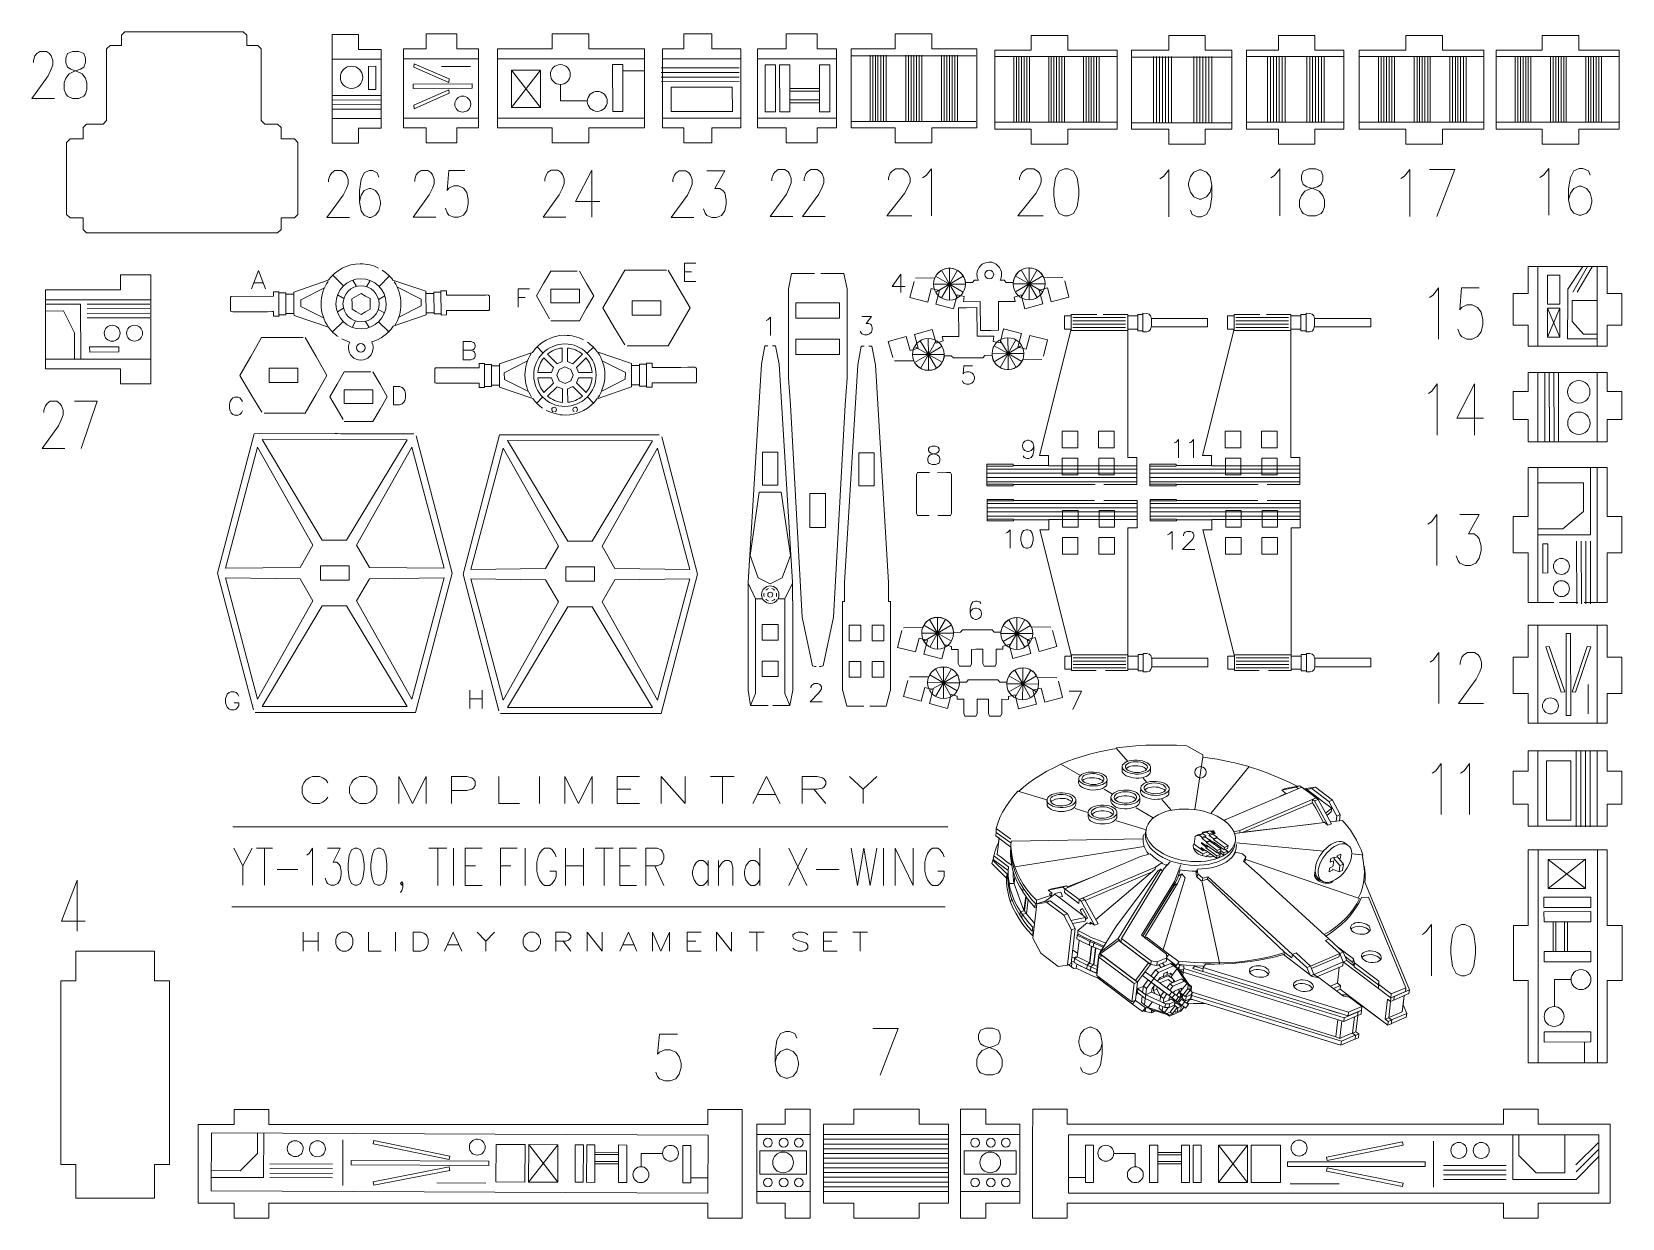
# Model space of a CAD drawing. Header units: inches. Extents: x -7 to 6.8, y -5.2 to 5.1.
import ezdxf

# ---------------------------------------------------------------- set-up
doc = ezdxf.new("R2010")
doc.units = ezdxf.units.IN
doc.header["$MEASUREMENT"] = 0
doc.layers.add('Layer 1', color=7, linetype='Continuous')

msp = doc.modelspace()

# ---------------------------------------------------------------- linework, layer by layer
at = {"layer": 'Layer 1', "color": 5, "lineweight": 9}
for points in [[(-0.673, -4.847), (-0.267, -4.847), (-0.267, -4.645), (-0.673, -4.645), (-0.673, -4.847)], [(1.108, -4.847), (1.562, -4.847), (1.562, -4.645), (1.108, -4.645), (1.108, -4.847)]]:
    msp.add_lwpolyline(points, close=True, dxfattribs=at)
at = {"layer": 'Layer 1', "lineweight": 9}
msp.add_ellipse((3.168, -1.347), major_axis=(0, 0.0499), ratio=1, dxfattribs=at)
at = {"layer": 'Layer 1', "color": 5, "lineweight": 9}
for centre in [(-0.602, -4.574), (-0.465, -4.574), (-0.333, -4.574), (1.203, -4.574), (1.34, -4.574), (1.472, -4.574), (-0.602, -4.921), (-0.465, -4.921), (-0.333, -4.921), (1.203, -4.921), (1.34, -4.921), (1.472, -4.921)]:
    msp.add_ellipse(centre, major_axis=(0, 0.0382), ratio=1, dxfattribs=at)
at = {"layer": 'Layer 1', "color": 1, "lineweight": 9}
for centre in [(-0.47, -4.746), (1.335, -4.746)]:
    msp.add_ellipse(centre, major_axis=(0, 0.0903), ratio=1, dxfattribs=at)
at = {"layer": 'Layer 1', "lineweight": 9}
for points, knots in [([(-6.235, 5.019), (-6.235, 5.019), (-6.235, 4.986), (-6.235, 4.986), (-6.235, 4.986), (-6.235, 4.986), (-6.335, 4.986), (-6.335, 4.986), (-6.335, 4.986), (-6.335, 4.986), (-6.365, 4.956), (-6.365, 4.956), (-6.365, 4.956), (-6.365, 4.956), (-6.365, 4.665), (-6.365, 4.665)], [0, 0, 0, 0, 0.2, 0.2, 0.2, 0.2, 0.4, 0.4, 0.4, 0.4, 0.6, 0.6, 0.6, 0.6, 1, 1, 1, 1]), ([(-5.144, 5.041), (-5.144, 5.041), (-5.144, 5.074), (-5.144, 5.074), (-5.144, 5.074), (-5.144, 5.074), (-5.174, 5.104), (-5.174, 5.104), (-5.174, 5.104), (-5.174, 5.104), (-6.205, 5.104), (-6.205, 5.104), (-6.205, 5.104), (-6.205, 5.104), (-6.235, 5.074), (-6.235, 5.074), (-6.235, 5.074), (-6.235, 5.074), (-6.235, 5.041), (-6.235, 5.041)], [0, 0, 0, 0, 0.166667, 0.166667, 0.166667, 0.166667, 0.333333, 0.333333, 0.333333, 0.333333, 0.5, 0.5, 0.5, 0.5, 0.666667, 0.666667, 0.666667, 0.666667, 1, 1, 1, 1]), ([(-5.017, 4.665), (-5.017, 4.665), (-5.017, 4.956), (-5.017, 4.956), (-5.017, 4.956), (-5.017, 4.956), (-5.047, 4.986), (-5.047, 4.986), (-5.047, 4.986), (-5.047, 4.986), (-5.144, 4.986), (-5.144, 4.986), (-5.144, 4.986), (-5.144, 4.986), (-5.144, 5.019), (-5.144, 5.019)], [0, 0, 0, 0, 0.2, 0.2, 0.2, 0.2, 0.4, 0.4, 0.4, 0.4, 0.6, 0.6, 0.6, 0.6, 1, 1, 1, 1]), ([(-3.972, 4.782), (-3.972, 4.782), (-3.972, 4.951), (-3.972, 4.951), (-3.972, 4.951), (-3.972, 4.951), (-4.171, 4.951), (-4.171, 4.951), (-4.171, 4.951), (-4.171, 4.951), (-4.171, 5.081), (-4.171, 5.081), (-4.171, 5.081), (-4.171, 5.081), (-4.4, 5.081), (-4.4, 5.081), (-4.4, 5.081), (-4.4, 5.081), (-4.4, 4.782), (-4.4, 4.782)], [0, 0, 0, 0, 0.166667, 0.166667, 0.166667, 0.166667, 0.333333, 0.333333, 0.333333, 0.333333, 0.5, 0.5, 0.5, 0.5, 0.666667, 0.666667, 0.666667, 0.666667, 1, 1, 1, 1]), ([(-3.125, 4.782), (-3.125, 4.782), (-3.125, 4.955), (-3.125, 4.955), (-3.125, 4.955), (-3.125, 4.955), (-3.312, 4.955), (-3.312, 4.955), (-3.312, 4.955), (-3.312, 4.955), (-3.312, 5.085), (-3.312, 5.085), (-3.312, 5.085), (-3.312, 5.085), (-3.579, 5.085), (-3.579, 5.085), (-3.579, 5.085), (-3.579, 5.085), (-3.579, 4.955), (-3.579, 4.955), (-3.579, 4.955), (-3.579, 4.955), (-3.777, 4.955), (-3.777, 4.955), (-3.777, 4.955), (-3.777, 4.955), (-3.777, 4.782), (-3.777, 4.782)], [0, 0, 0, 0, 0.125, 0.125, 0.125, 0.125, 0.25, 0.25, 0.25, 0.25, 0.375, 0.375, 0.375, 0.375, 0.5, 0.5, 0.5, 0.5, 0.625, 0.625, 0.625, 0.625, 0.75, 0.75, 0.75, 0.75, 1, 1, 1, 1]), ([(-1.678, 4.782), (-1.678, 4.782), (-1.678, 4.955), (-1.678, 4.955), (-1.678, 4.955), (-1.678, 4.955), (-2.164, 4.955), (-2.164, 4.955), (-2.164, 4.955), (-2.164, 4.955), (-2.164, 5.085), (-2.164, 5.085), (-2.164, 5.085), (-2.164, 5.085), (-2.483, 5.085), (-2.483, 5.085), (-2.483, 5.085), (-2.483, 5.085), (-2.483, 4.955), (-2.483, 4.955), (-2.483, 4.955), (-2.483, 4.955), (-2.959, 4.955), (-2.959, 4.955), (-2.959, 4.955), (-2.959, 4.955), (-2.959, 4.782), (-2.959, 4.782)], [0, 0, 0, 0, 0.125, 0.125, 0.125, 0.125, 0.25, 0.25, 0.25, 0.25, 0.375, 0.375, 0.375, 0.375, 0.5, 0.5, 0.5, 0.5, 0.625, 0.625, 0.625, 0.625, 0.75, 0.75, 0.75, 0.75, 1, 1, 1, 1]), ([(-0.838, 4.782), (-0.838, 4.782), (-0.838, 4.955), (-0.838, 4.955), (-0.838, 4.955), (-0.838, 4.955), (-1.09, 4.955), (-1.09, 4.955), (-1.09, 4.955), (-1.09, 4.955), (-1.09, 5.085), (-1.09, 5.085), (-1.09, 5.085), (-1.09, 5.085), (-1.336, 5.085), (-1.336, 5.085), (-1.336, 5.085), (-1.336, 5.085), (-1.336, 4.955), (-1.336, 4.955), (-1.336, 4.955), (-1.336, 4.955), (-1.522, 4.955), (-1.522, 4.955), (-1.522, 4.955), (-1.522, 4.955), (-1.522, 4.782), (-1.522, 4.782)], [0, 0, 0, 0, 0.125, 0.125, 0.125, 0.125, 0.25, 0.25, 0.25, 0.25, 0.375, 0.375, 0.375, 0.375, 0.5, 0.5, 0.5, 0.5, 0.625, 0.625, 0.625, 0.625, 0.75, 0.75, 0.75, 0.75, 1, 1, 1, 1]), ([(-0.005, 4.782), (-0.005, 4.782), (-0.005, 4.955), (-0.005, 4.955), (-0.005, 4.955), (-0.005, 4.955), (-0.174, 4.955), (-0.174, 4.955), (-0.174, 4.955), (-0.174, 4.955), (-0.174, 5.085), (-0.174, 5.085), (-0.174, 5.085), (-0.174, 5.085), (-0.444, 5.085), (-0.444, 5.085), (-0.444, 5.085), (-0.444, 5.085), (-0.444, 4.955), (-0.444, 4.955), (-0.444, 4.955), (-0.444, 4.955), (-0.692, 4.955), (-0.692, 4.955), (-0.692, 4.955), (-0.692, 4.955), (-0.692, 4.782), (-0.692, 4.782)], [0, 0, 0, 0, 0.125, 0.125, 0.125, 0.125, 0.25, 0.25, 0.25, 0.25, 0.375, 0.375, 0.375, 0.375, 0.5, 0.5, 0.5, 0.5, 0.625, 0.625, 0.625, 0.625, 0.75, 0.75, 0.75, 0.75, 1, 1, 1, 1]), ([(1.219, 4.782), (1.219, 4.782), (1.219, 4.955), (1.219, 4.955), (1.219, 4.955), (1.219, 4.955), (0.825, 4.955), (0.825, 4.955), (0.825, 4.955), (0.825, 4.955), (0.825, 5.085), (0.825, 5.085), (0.825, 5.085), (0.825, 5.085), (0.506, 5.085), (0.506, 5.085), (0.506, 5.085), (0.506, 5.085), (0.506, 4.955), (0.506, 4.955), (0.506, 4.955), (0.506, 4.955), (0.124, 4.955), (0.124, 4.955), (0.124, 4.955), (0.124, 4.955), (0.124, 4.782), (0.124, 4.782)], [0, 0, 0, 0, 0.125, 0.125, 0.125, 0.125, 0.25, 0.25, 0.25, 0.25, 0.375, 0.375, 0.375, 0.375, 0.5, 0.5, 0.5, 0.5, 0.625, 0.625, 0.625, 0.625, 0.75, 0.75, 0.75, 0.75, 1, 1, 1, 1]), ([(2.44, 4.782), (2.44, 4.782), (2.44, 4.943), (2.44, 4.943), (2.44, 4.943), (2.44, 4.943), (2.01, 4.943), (2.01, 4.943), (2.01, 4.943), (2.01, 4.943), (2.01, 5.073), (2.01, 5.073), (2.01, 5.073), (2.01, 5.073), (1.692, 5.073), (1.692, 5.073), (1.692, 5.073), (1.692, 5.073), (1.692, 4.943), (1.692, 4.943), (1.692, 4.943), (1.692, 4.943), (1.375, 4.943), (1.375, 4.943), (1.375, 4.943), (1.375, 4.943), (1.375, 4.782), (1.375, 4.782)], [0, 0, 0, 0, 0.125, 0.125, 0.125, 0.125, 0.25, 0.25, 0.25, 0.25, 0.375, 0.375, 0.375, 0.375, 0.5, 0.5, 0.5, 0.5, 0.625, 0.625, 0.625, 0.625, 0.75, 0.75, 0.75, 0.75, 1, 1, 1, 1]), ([(3.441, 4.782), (3.441, 4.782), (3.441, 4.943), (3.441, 4.943), (3.441, 4.943), (3.441, 4.943), (3.208, 4.943), (3.208, 4.943), (3.208, 4.943), (3.208, 4.943), (3.208, 5.073), (3.208, 5.073), (3.208, 5.073), (3.208, 5.073), (2.89, 5.073), (2.89, 5.073), (2.89, 5.073), (2.89, 5.073), (2.89, 4.943), (2.89, 4.943), (2.89, 4.943), (2.89, 4.943), (2.565, 4.943), (2.565, 4.943), (2.565, 4.943), (2.565, 4.943), (2.565, 4.782), (2.565, 4.782)], [0, 0, 0, 0, 0.125, 0.125, 0.125, 0.125, 0.25, 0.25, 0.25, 0.25, 0.375, 0.375, 0.375, 0.375, 0.5, 0.5, 0.5, 0.5, 0.625, 0.625, 0.625, 0.625, 0.75, 0.75, 0.75, 0.75, 1, 1, 1, 1]), ([(4.416, 4.782), (4.416, 4.782), (4.416, 4.943), (4.416, 4.943), (4.416, 4.943), (4.416, 4.943), (4.164, 4.943), (4.164, 4.943), (4.164, 4.943), (4.164, 4.943), (4.164, 5.073), (4.164, 5.073), (4.164, 5.073), (4.164, 5.073), (3.846, 5.073), (3.846, 5.073), (3.846, 5.073), (3.846, 5.073), (3.846, 4.943), (3.846, 4.943), (3.846, 4.943), (3.846, 4.943), (3.567, 4.943), (3.567, 4.943), (3.567, 4.943), (3.567, 4.943), (3.567, 4.782), (3.567, 4.782)], [0, 0, 0, 0, 0.125, 0.125, 0.125, 0.125, 0.25, 0.25, 0.25, 0.25, 0.375, 0.375, 0.375, 0.375, 0.5, 0.5, 0.5, 0.5, 0.625, 0.625, 0.625, 0.625, 0.75, 0.75, 0.75, 0.75, 1, 1, 1, 1]), ([(5.637, 4.782), (5.637, 4.782), (5.637, 4.943), (5.637, 4.943), (5.637, 4.943), (5.637, 4.943), (5.275, 4.943), (5.275, 4.943), (5.275, 4.943), (5.275, 4.943), (5.275, 5.073), (5.275, 5.073), (5.275, 5.073), (5.275, 5.073), (4.956, 5.073), (4.956, 5.073), (4.956, 5.073), (4.956, 5.073), (4.956, 4.943), (4.956, 4.943), (4.956, 4.943), (4.956, 4.943), (4.549, 4.943), (4.549, 4.943), (4.549, 4.943), (4.549, 4.943), (4.549, 4.782), (4.549, 4.782)], [0, 0, 0, 0, 0.125, 0.125, 0.125, 0.125, 0.25, 0.25, 0.25, 0.25, 0.375, 0.375, 0.375, 0.375, 0.5, 0.5, 0.5, 0.5, 0.625, 0.625, 0.625, 0.625, 0.75, 0.75, 0.75, 0.75, 1, 1, 1, 1]), ([(6.817, 4.782), (6.817, 4.782), (6.817, 4.943), (6.817, 4.943), (6.817, 4.943), (6.817, 4.943), (6.464, 4.943), (6.464, 4.943), (6.464, 4.943), (6.464, 4.943), (6.464, 5.073), (6.464, 5.073), (6.464, 5.073), (6.464, 5.073), (6.146, 5.073), (6.146, 5.073), (6.146, 5.073), (6.146, 5.073), (6.146, 4.943), (6.146, 4.943), (6.146, 4.943), (6.146, 4.943), (5.743, 4.943), (5.743, 4.943), (5.743, 4.943), (5.743, 4.943), (5.743, 4.782), (5.743, 4.782)], [0, 0, 0, 0, 0.125, 0.125, 0.125, 0.125, 0.25, 0.25, 0.25, 0.25, 0.375, 0.375, 0.375, 0.375, 0.5, 0.5, 0.5, 0.5, 0.625, 0.625, 0.625, 0.625, 0.75, 0.75, 0.75, 0.75, 1, 1, 1, 1]), ([(-3.777, 4.76), (-3.777, 4.76), (-3.777, 4.485), (-3.777, 4.485), (-3.777, 4.485), (-3.777, 4.485), (-3.777, 4.455), (-3.777, 4.455)], [0, 0, 0, 0, 0.333333, 0.333333, 0.333333, 0.333333, 1, 1, 1, 1]), ([(-3.125, 4.455), (-3.125, 4.455), (-3.125, 4.485), (-3.125, 4.485), (-3.125, 4.485), (-3.125, 4.485), (-3.125, 4.76), (-3.125, 4.76)], [0, 0, 0, 0, 0.333333, 0.333333, 0.333333, 0.333333, 1, 1, 1, 1]), ([(-6.365, 4.643), (-6.365, 4.643), (-6.365, 4.33), (-6.365, 4.33), (-6.365, 4.33), (-6.365, 4.33), (-6.395, 4.3), (-6.395, 4.3), (-6.395, 4.3), (-6.395, 4.3), (-6.539, 4.3), (-6.539, 4.3), (-6.539, 4.3), (-6.539, 4.3), (-6.569, 4.27), (-6.569, 4.27), (-6.569, 4.27), (-6.569, 4.27), (-6.569, 4.17), (-6.569, 4.17), (-6.569, 4.17), (-6.569, 4.17), (-6.683, 4.17), (-6.683, 4.17), (-6.683, 4.17), (-6.683, 4.17), (-6.713, 4.14), (-6.713, 4.14), (-6.713, 4.14), (-6.713, 4.14), (-6.713, 3.995), (-6.713, 3.995)], [0, 0, 0, 0, 0.111111, 0.111111, 0.111111, 0.111111, 0.222222, 0.222222, 0.222222, 0.222222, 0.333333, 0.333333, 0.333333, 0.333333, 0.444444, 0.444444, 0.444444, 0.444444, 0.555556, 0.555556, 0.555556, 0.555556, 0.666667, 0.666667, 0.666667, 0.666667, 0.777778, 0.777778, 0.777778, 0.777778, 1, 1, 1, 1]), ([(-4.697, 3.995), (-4.697, 3.995), (-4.697, 4.14), (-4.697, 4.14), (-4.697, 4.14), (-4.697, 4.14), (-4.727, 4.17), (-4.727, 4.17), (-4.727, 4.17), (-4.727, 4.17), (-4.845, 4.17), (-4.845, 4.17), (-4.845, 4.17), (-4.845, 4.17), (-4.845, 4.27), (-4.845, 4.27), (-4.845, 4.27), (-4.845, 4.27), (-4.875, 4.3), (-4.875, 4.3), (-4.875, 4.3), (-4.875, 4.3), (-4.987, 4.3), (-4.987, 4.3), (-4.987, 4.3), (-4.987, 4.3), (-5.017, 4.33), (-5.017, 4.33), (-5.017, 4.33), (-5.017, 4.33), (-5.017, 4.643), (-5.017, 4.643)], [0, 0, 0, 0, 0.111111, 0.111111, 0.111111, 0.111111, 0.222222, 0.222222, 0.222222, 0.222222, 0.333333, 0.333333, 0.333333, 0.333333, 0.444444, 0.444444, 0.444444, 0.444444, 0.555556, 0.555556, 0.555556, 0.555556, 0.666667, 0.666667, 0.666667, 0.666667, 0.777778, 0.777778, 0.777778, 0.777778, 1, 1, 1, 1]), ([(-4.4, 4.432), (-4.4, 4.432), (-4.4, 4.133), (-4.4, 4.133), (-4.4, 4.133), (-4.4, 4.133), (-4.171, 4.133), (-4.171, 4.133), (-4.171, 4.133), (-4.171, 4.133), (-4.171, 4.263), (-4.171, 4.263), (-4.171, 4.263), (-4.171, 4.263), (-3.972, 4.263), (-3.972, 4.263), (-3.972, 4.263), (-3.972, 4.263), (-3.972, 4.432), (-3.972, 4.432)], [0, 0, 0, 0, 0.166667, 0.166667, 0.166667, 0.166667, 0.333333, 0.333333, 0.333333, 0.333333, 0.5, 0.5, 0.5, 0.5, 0.666667, 0.666667, 0.666667, 0.666667, 1, 1, 1, 1]), ([(-3.777, 4.432), (-3.777, 4.432), (-3.777, 4.267), (-3.777, 4.267), (-3.777, 4.267), (-3.777, 4.267), (-3.579, 4.267), (-3.579, 4.267), (-3.579, 4.267), (-3.579, 4.267), (-3.579, 4.137), (-3.579, 4.137), (-3.579, 4.137), (-3.579, 4.137), (-3.312, 4.137), (-3.312, 4.137), (-3.312, 4.137), (-3.312, 4.137), (-3.312, 4.267), (-3.312, 4.267), (-3.312, 4.267), (-3.312, 4.267), (-3.125, 4.267), (-3.125, 4.267), (-3.125, 4.267), (-3.125, 4.267), (-3.125, 4.432), (-3.125, 4.432)], [0, 0, 0, 0, 0.125, 0.125, 0.125, 0.125, 0.25, 0.25, 0.25, 0.25, 0.375, 0.375, 0.375, 0.375, 0.5, 0.5, 0.5, 0.5, 0.625, 0.625, 0.625, 0.625, 0.75, 0.75, 0.75, 0.75, 1, 1, 1, 1]), ([(-2.959, 4.432), (-2.959, 4.432), (-2.959, 4.267), (-2.959, 4.267), (-2.959, 4.267), (-2.959, 4.267), (-2.483, 4.267), (-2.483, 4.267), (-2.483, 4.267), (-2.483, 4.267), (-2.483, 4.137), (-2.483, 4.137), (-2.483, 4.137), (-2.483, 4.137), (-2.164, 4.137), (-2.164, 4.137), (-2.164, 4.137), (-2.164, 4.137), (-2.164, 4.267), (-2.164, 4.267), (-2.164, 4.267), (-2.164, 4.267), (-1.678, 4.267), (-1.678, 4.267), (-1.678, 4.267), (-1.678, 4.267), (-1.678, 4.432), (-1.678, 4.432)], [0, 0, 0, 0, 0.125, 0.125, 0.125, 0.125, 0.25, 0.25, 0.25, 0.25, 0.375, 0.375, 0.375, 0.375, 0.5, 0.5, 0.5, 0.5, 0.625, 0.625, 0.625, 0.625, 0.75, 0.75, 0.75, 0.75, 1, 1, 1, 1]), ([(-1.522, 4.432), (-1.522, 4.432), (-1.522, 4.267), (-1.522, 4.267), (-1.522, 4.267), (-1.522, 4.267), (-1.336, 4.267), (-1.336, 4.267), (-1.336, 4.267), (-1.336, 4.267), (-1.336, 4.137), (-1.336, 4.137), (-1.336, 4.137), (-1.336, 4.137), (-1.09, 4.137), (-1.09, 4.137), (-1.09, 4.137), (-1.09, 4.137), (-1.09, 4.267), (-1.09, 4.267), (-1.09, 4.267), (-1.09, 4.267), (-0.838, 4.267), (-0.838, 4.267), (-0.838, 4.267), (-0.838, 4.267), (-0.838, 4.432), (-0.838, 4.432)], [0, 0, 0, 0, 0.125, 0.125, 0.125, 0.125, 0.25, 0.25, 0.25, 0.25, 0.375, 0.375, 0.375, 0.375, 0.5, 0.5, 0.5, 0.5, 0.625, 0.625, 0.625, 0.625, 0.75, 0.75, 0.75, 0.75, 1, 1, 1, 1]), ([(-0.692, 4.432), (-0.692, 4.432), (-0.692, 4.267), (-0.692, 4.267), (-0.692, 4.267), (-0.692, 4.267), (-0.444, 4.267), (-0.444, 4.267), (-0.444, 4.267), (-0.444, 4.267), (-0.444, 4.137), (-0.444, 4.137), (-0.444, 4.137), (-0.444, 4.137), (-0.174, 4.137), (-0.174, 4.137), (-0.174, 4.137), (-0.174, 4.137), (-0.174, 4.267), (-0.174, 4.267), (-0.174, 4.267), (-0.174, 4.267), (-0.005, 4.267), (-0.005, 4.267), (-0.005, 4.267), (-0.005, 4.267), (-0.005, 4.432), (-0.005, 4.432)], [0, 0, 0, 0, 0.125, 0.125, 0.125, 0.125, 0.25, 0.25, 0.25, 0.25, 0.375, 0.375, 0.375, 0.375, 0.5, 0.5, 0.5, 0.5, 0.625, 0.625, 0.625, 0.625, 0.75, 0.75, 0.75, 0.75, 1, 1, 1, 1]), ([(0.124, 4.432), (0.124, 4.432), (0.124, 4.267), (0.124, 4.267), (0.124, 4.267), (0.124, 4.267), (0.506, 4.267), (0.506, 4.267), (0.506, 4.267), (0.506, 4.267), (0.506, 4.137), (0.506, 4.137), (0.506, 4.137), (0.506, 4.137), (0.825, 4.137), (0.825, 4.137), (0.825, 4.137), (0.825, 4.137), (0.825, 4.267), (0.825, 4.267), (0.825, 4.267), (0.825, 4.267), (1.219, 4.267), (1.219, 4.267), (1.219, 4.267), (1.219, 4.267), (1.219, 4.432), (1.219, 4.432)], [0, 0, 0, 0, 0.125, 0.125, 0.125, 0.125, 0.25, 0.25, 0.25, 0.25, 0.375, 0.375, 0.375, 0.375, 0.5, 0.5, 0.5, 0.5, 0.625, 0.625, 0.625, 0.625, 0.75, 0.75, 0.75, 0.75, 1, 1, 1, 1]), ([(1.375, 4.432), (1.375, 4.432), (1.375, 4.255), (1.375, 4.255), (1.375, 4.255), (1.375, 4.255), (1.692, 4.255), (1.692, 4.255), (1.692, 4.255), (1.692, 4.255), (1.692, 4.125), (1.692, 4.125), (1.692, 4.125), (1.692, 4.125), (2.01, 4.125), (2.01, 4.125), (2.01, 4.125), (2.01, 4.125), (2.01, 4.255), (2.01, 4.255), (2.01, 4.255), (2.01, 4.255), (2.44, 4.255), (2.44, 4.255), (2.44, 4.255), (2.44, 4.255), (2.44, 4.432), (2.44, 4.432)], [0, 0, 0, 0, 0.125, 0.125, 0.125, 0.125, 0.25, 0.25, 0.25, 0.25, 0.375, 0.375, 0.375, 0.375, 0.5, 0.5, 0.5, 0.5, 0.625, 0.625, 0.625, 0.625, 0.75, 0.75, 0.75, 0.75, 1, 1, 1, 1]), ([(2.565, 4.432), (2.565, 4.432), (2.565, 4.255), (2.565, 4.255), (2.565, 4.255), (2.565, 4.255), (2.89, 4.255), (2.89, 4.255), (2.89, 4.255), (2.89, 4.255), (2.89, 4.125), (2.89, 4.125), (2.89, 4.125), (2.89, 4.125), (3.208, 4.125), (3.208, 4.125), (3.208, 4.125), (3.208, 4.125), (3.208, 4.255), (3.208, 4.255), (3.208, 4.255), (3.208, 4.255), (3.441, 4.255), (3.441, 4.255), (3.441, 4.255), (3.441, 4.255), (3.441, 4.432), (3.441, 4.432)], [0, 0, 0, 0, 0.125, 0.125, 0.125, 0.125, 0.25, 0.25, 0.25, 0.25, 0.375, 0.375, 0.375, 0.375, 0.5, 0.5, 0.5, 0.5, 0.625, 0.625, 0.625, 0.625, 0.75, 0.75, 0.75, 0.75, 1, 1, 1, 1]), ([(3.567, 4.432), (3.567, 4.432), (3.567, 4.255), (3.567, 4.255), (3.567, 4.255), (3.567, 4.255), (3.846, 4.255), (3.846, 4.255), (3.846, 4.255), (3.846, 4.255), (3.846, 4.125), (3.846, 4.125), (3.846, 4.125), (3.846, 4.125), (4.164, 4.125), (4.164, 4.125), (4.164, 4.125), (4.164, 4.125), (4.164, 4.255), (4.164, 4.255), (4.164, 4.255), (4.164, 4.255), (4.416, 4.255), (4.416, 4.255), (4.416, 4.255), (4.416, 4.255), (4.416, 4.432), (4.416, 4.432)], [0, 0, 0, 0, 0.125, 0.125, 0.125, 0.125, 0.25, 0.25, 0.25, 0.25, 0.375, 0.375, 0.375, 0.375, 0.5, 0.5, 0.5, 0.5, 0.625, 0.625, 0.625, 0.625, 0.75, 0.75, 0.75, 0.75, 1, 1, 1, 1]), ([(4.549, 4.432), (4.549, 4.432), (4.549, 4.255), (4.549, 4.255), (4.549, 4.255), (4.549, 4.255), (4.956, 4.255), (4.956, 4.255), (4.956, 4.255), (4.956, 4.255), (4.956, 4.125), (4.956, 4.125), (4.956, 4.125), (4.956, 4.125), (5.275, 4.125), (5.275, 4.125), (5.275, 4.125), (5.275, 4.125), (5.275, 4.255), (5.275, 4.255), (5.275, 4.255), (5.275, 4.255), (5.637, 4.255), (5.637, 4.255), (5.637, 4.255), (5.637, 4.255), (5.637, 4.432), (5.637, 4.432)], [0, 0, 0, 0, 0.125, 0.125, 0.125, 0.125, 0.25, 0.25, 0.25, 0.25, 0.375, 0.375, 0.375, 0.375, 0.5, 0.5, 0.5, 0.5, 0.625, 0.625, 0.625, 0.625, 0.75, 0.75, 0.75, 0.75, 1, 1, 1, 1]), ([(5.743, 4.432), (5.743, 4.432), (5.743, 4.255), (5.743, 4.255), (5.743, 4.255), (5.743, 4.255), (6.146, 4.255), (6.146, 4.255), (6.146, 4.255), (6.146, 4.255), (6.146, 4.125), (6.146, 4.125), (6.146, 4.125), (6.146, 4.125), (6.464, 4.125), (6.464, 4.125), (6.464, 4.125), (6.464, 4.125), (6.464, 4.255), (6.464, 4.255), (6.464, 4.255), (6.464, 4.255), (6.817, 4.255), (6.817, 4.255), (6.817, 4.255), (6.817, 4.255), (6.817, 4.432), (6.817, 4.432)], [0, 0, 0, 0, 0.125, 0.125, 0.125, 0.125, 0.25, 0.25, 0.25, 0.25, 0.375, 0.375, 0.375, 0.375, 0.5, 0.5, 0.5, 0.5, 0.625, 0.625, 0.625, 0.625, 0.75, 0.75, 0.75, 0.75, 1, 1, 1, 1]), ([(-6.713, 3.646), (-6.713, 3.646), (-6.713, 3.513), (-6.713, 3.513), (-6.713, 3.513), (-6.713, 3.513), (-6.683, 3.483), (-6.683, 3.483), (-6.683, 3.483), (-6.683, 3.483), (-6.569, 3.483), (-6.569, 3.483), (-6.569, 3.483), (-6.569, 3.483), (-6.569, 3.383), (-6.569, 3.383), (-6.569, 3.383), (-6.569, 3.383), (-6.539, 3.353), (-6.539, 3.353), (-6.539, 3.353), (-6.539, 3.353), (-4.875, 3.353), (-4.875, 3.353), (-4.875, 3.353), (-4.875, 3.353), (-4.845, 3.383), (-4.845, 3.383), (-4.845, 3.383), (-4.845, 3.383), (-4.845, 3.483), (-4.845, 3.483), (-4.845, 3.483), (-4.845, 3.483), (-4.727, 3.483), (-4.727, 3.483), (-4.727, 3.483), (-4.727, 3.483), (-4.697, 3.513), (-4.697, 3.513), (-4.697, 3.513), (-4.697, 3.513), (-4.697, 3.646), (-4.697, 3.646)], [0, 0, 0, 0, 0.083333, 0.083333, 0.083333, 0.083333, 0.166667, 0.166667, 0.166667, 0.166667, 0.25, 0.25, 0.25, 0.25, 0.333333, 0.333333, 0.333333, 0.333333, 0.416667, 0.416667, 0.416667, 0.416667, 0.5, 0.5, 0.5, 0.5, 0.583333, 0.583333, 0.583333, 0.583333, 0.666667, 0.666667, 0.666667, 0.666667, 0.75, 0.75, 0.75, 0.75, 0.833333, 0.833333, 0.833333, 0.833333, 1, 1, 1, 1]), ([(-4.346, 2.448), (-4.379, 2.47), (-4.408, 2.498), (-4.432, 2.53), (-4.432, 2.53), (-4.432, 2.53), (-4.432, 2.53), (-4.432, 2.53), (-4.432, 2.53), (-4.432, 2.53), (-4.731, 2.632), (-4.731, 2.632), (-4.731, 2.632), (-4.731, 2.632), (-4.732, 2.65), (-4.732, 2.65), (-4.732, 2.65), (-4.732, 2.65), (-4.802, 2.649), (-4.802, 2.649), (-4.802, 2.649), (-4.802, 2.649), (-4.802, 2.638), (-4.802, 2.638), (-4.802, 2.638), (-4.802, 2.638), (-4.863, 2.638), (-4.863, 2.638), (-4.863, 2.638), (-4.863, 2.638), (-4.862, 2.628), (-4.862, 2.628), (-4.862, 2.628), (-4.862, 2.628), (-4.91, 2.628), (-4.91, 2.628), (-4.91, 2.628), (-4.91, 2.628), (-4.91, 2.666), (-4.91, 2.666), (-4.91, 2.666), (-4.91, 2.666), (-5.24, 2.664), (-5.265, 2.664), (-5.265, 2.664), (-5.279, 2.664), (-5.285, 2.67), (-5.285, 2.67), (-5.285, 2.67), (-5.285, 2.67), (-5.285, 2.67), (-5.285, 2.67), (-5.285, 2.67), (-5.285, 2.67), (-5.286, 2.791), (-5.286, 2.791), (-5.286, 2.791), (-5.286, 2.791), (-5.286, 2.791), (-5.286, 2.791), (-5.286, 2.791), (-5.286, 2.791), (-5.28, 2.798), (-5.28, 2.798), (-5.28, 2.798), (-5.28, 2.798), (-4.911, 2.8), (-4.911, 2.8), (-4.911, 2.8), (-4.911, 2.8), (-4.911, 2.838), (-4.911, 2.838), (-4.911, 2.838), (-4.911, 2.838), (-4.864, 2.838), (-4.864, 2.838), (-4.864, 2.838), (-4.864, 2.838), (-4.864, 2.829), (-4.864, 2.829), (-4.864, 2.829), (-4.864, 2.829), (-4.803, 2.829), (-4.803, 2.829), (-4.803, 2.829), (-4.803, 2.829), (-4.803, 2.818), (-4.803, 2.818), (-4.803, 2.818), (-4.803, 2.818), (-4.732, 2.818), (-4.732, 2.818), (-4.732, 2.818), (-4.732, 2.818), (-4.733, 2.836), (-4.733, 2.836), (-4.733, 2.836), (-4.733, 2.836), (-4.434, 2.941), (-4.434, 2.941), (-4.434, 2.941), (-4.434, 2.941), (-4.434, 2.939), (-4.434, 2.939), (-4.434, 2.939), (-4.371, 3.026), (-4.269, 3.083), (-4.154, 3.083), (-4.154, 3.083), (-4.097, 3.084), (-4.042, 3.07), (-3.995, 3.046)], [0, 0, 0, 0, 0.034483, 0.034483, 0.034483, 0.034483, 0.068966, 0.068966, 0.068966, 0.068966, 0.103448, 0.103448, 0.103448, 0.103448, 0.137931, 0.137931, 0.137931, 0.137931, 0.172414, 0.172414, 0.172414, 0.172414, 0.206897, 0.206897, 0.206897, 0.206897, 0.241379, 0.241379, 0.241379, 0.241379, 0.275862, 0.275862, 0.275862, 0.275862, 0.310345, 0.310345, 0.310345, 0.310345, 0.344828, 0.344828, 0.344828, 0.344828, 0.37931, 0.37931, 0.37931, 0.37931, 0.413793, 0.413793, 0.413793, 0.413793, 0.448276, 0.448276, 0.448276, 0.448276, 0.482759, 0.482759, 0.482759, 0.482759, 0.517241, 0.517241, 0.517241, 0.517241, 0.551724, 0.551724, 0.551724, 0.551724, 0.586207, 0.586207, 0.586207, 0.586207, 0.62069, 0.62069, 0.62069, 0.62069, 0.655172, 0.655172, 0.655172, 0.655172, 0.689655, 0.689655, 0.689655, 0.689655, 0.724138, 0.724138, 0.724138, 0.724138, 0.758621, 0.758621, 0.758621, 0.758621, 0.793103, 0.793103, 0.793103, 0.793103, 0.827586, 0.827586, 0.827586, 0.827586, 0.862069, 0.862069, 0.862069, 0.862069, 0.896552, 0.896552, 0.896552, 0.896552, 0.931034, 0.931034, 0.931034, 0.931034, 1, 1, 1, 1]), ([(1.969, 2.964), (1.969, 2.964), (1.8, 2.965), (1.8, 2.965), (1.8, 2.965), (1.761, 3.068), (1.569, 3.095), (1.535, 2.92), (1.535, 2.92), (1.535, 2.92), (1.473, 2.92), (1.473, 2.92), (1.473, 2.92), (1.473, 2.92), (1.456, 2.94), (1.456, 2.94), (1.456, 2.94), (1.456, 2.94), (1.422, 2.94), (1.422, 2.94), (1.422, 2.94), (1.43, 2.955), (1.434, 2.972), (1.434, 2.99), (1.434, 2.99), (1.434, 3.05), (1.386, 3.098), (1.326, 3.098), (1.326, 3.098), (1.267, 3.097), (1.219, 3.049), (1.219, 2.99), (1.219, 2.99), (1.219, 2.971), (1.224, 2.954), (1.232, 2.939), (1.232, 2.939), (1.232, 2.939), (1.198, 2.939), (1.198, 2.939), (1.198, 2.939), (1.198, 2.939), (1.181, 2.919), (1.181, 2.919), (1.181, 2.919), (1.181, 2.919), (1.119, 2.919), (1.119, 2.919), (1.119, 2.919), (1.112, 3.037), (0.931, 3.111), (0.852, 2.961), (0.852, 2.961), (0.852, 2.961), (0.684, 2.958), (0.684, 2.958)], [0, 0, 0, 0, 0.066667, 0.066667, 0.066667, 0.066667, 0.133333, 0.133333, 0.133333, 0.133333, 0.2, 0.2, 0.2, 0.2, 0.266667, 0.266667, 0.266667, 0.266667, 0.333333, 0.333333, 0.333333, 0.333333, 0.4, 0.4, 0.4, 0.4, 0.466667, 0.466667, 0.466667, 0.466667, 0.533333, 0.533333, 0.533333, 0.533333, 0.6, 0.6, 0.6, 0.6, 0.666667, 0.666667, 0.666667, 0.666667, 0.733333, 0.733333, 0.733333, 0.733333, 0.8, 0.8, 0.8, 0.8, 0.866667, 0.866667, 0.866667, 0.866667, 1, 1, 1, 1]), ([(6.191, 3.058), (6.191, 3.058), (6.022, 3.058), (6.022, 3.058), (6.022, 3.058), (6.022, 3.058), (6.022, 2.825), (6.022, 2.825), (6.022, 2.825), (6.022, 2.825), (5.892, 2.825), (5.892, 2.825), (5.892, 2.825), (5.892, 2.825), (5.892, 2.549), (5.892, 2.549), (5.892, 2.549), (5.892, 2.549), (6.022, 2.549), (6.022, 2.549), (6.022, 2.549), (6.022, 2.549), (6.022, 2.364), (6.022, 2.364), (6.022, 2.364), (6.022, 2.364), (6.191, 2.364), (6.191, 2.364)], [0, 0, 0, 0, 0.125, 0.125, 0.125, 0.125, 0.25, 0.25, 0.25, 0.25, 0.375, 0.375, 0.375, 0.375, 0.5, 0.5, 0.5, 0.5, 0.625, 0.625, 0.625, 0.625, 0.75, 0.75, 0.75, 0.75, 1, 1, 1, 1]), ([(6.541, 2.364), (6.541, 2.364), (6.71, 2.364), (6.71, 2.364), (6.71, 2.364), (6.71, 2.364), (6.71, 2.549), (6.71, 2.549), (6.71, 2.549), (6.71, 2.549), (6.84, 2.549), (6.84, 2.549), (6.84, 2.549), (6.84, 2.549), (6.84, 2.825), (6.84, 2.825), (6.84, 2.825), (6.84, 2.825), (6.71, 2.825), (6.71, 2.825), (6.71, 2.825), (6.71, 2.825), (6.71, 3.058), (6.71, 3.058), (6.71, 3.058), (6.71, 3.058), (6.541, 3.058), (6.541, 3.058)], [0, 0, 0, 0, 0.125, 0.125, 0.125, 0.125, 0.25, 0.25, 0.25, 0.25, 0.375, 0.375, 0.375, 0.375, 0.5, 0.5, 0.5, 0.5, 0.625, 0.625, 0.625, 0.625, 0.75, 0.75, 0.75, 0.75, 1, 1, 1, 1]), ([(-6.333, 2.168), (-6.333, 2.168), (-6.244, 2.168), (-6.244, 2.168), (-6.244, 2.168), (-6.244, 2.168), (-6.244, 2.038), (-6.244, 2.038), (-6.244, 2.038), (-6.244, 2.038), (-5.979, 2.038), (-5.979, 2.038), (-5.979, 2.038), (-5.979, 2.038), (-5.979, 2.986), (-5.979, 2.986), (-5.979, 2.986), (-5.979, 2.986), (-6.244, 2.986), (-6.244, 2.986), (-6.244, 2.986), (-6.244, 2.986), (-6.244, 2.856), (-6.244, 2.856), (-6.244, 2.856), (-6.244, 2.856), (-6.333, 2.856), (-6.333, 2.856)], [0, 0, 0, 0, 0.125, 0.125, 0.125, 0.125, 0.25, 0.25, 0.25, 0.25, 0.375, 0.375, 0.375, 0.375, 0.5, 0.5, 0.5, 0.5, 0.625, 0.625, 0.625, 0.625, 0.75, 0.75, 0.75, 0.75, 1, 1, 1, 1]), ([(-3.964, 3.028), (-3.928, 3.005), (-3.896, 2.975), (-3.871, 2.941), (-3.871, 2.941), (-3.871, 2.941), (-3.582, 2.843), (-3.582, 2.843), (-3.582, 2.843), (-3.582, 2.843), (-3.582, 2.825), (-3.582, 2.825), (-3.582, 2.825), (-3.582, 2.825), (-3.512, 2.825), (-3.512, 2.825), (-3.512, 2.825), (-3.512, 2.825), (-3.512, 2.836), (-3.512, 2.836), (-3.512, 2.836), (-3.512, 2.836), (-3.451, 2.837), (-3.451, 2.837), (-3.451, 2.837), (-3.451, 2.837), (-3.451, 2.846), (-3.451, 2.846), (-3.451, 2.846), (-3.451, 2.846), (-3.404, 2.847), (-3.404, 2.847), (-3.404, 2.847), (-3.404, 2.847), (-3.404, 2.809), (-3.404, 2.809), (-3.404, 2.809), (-3.404, 2.809), (-3.051, 2.811), (-3.043, 2.811), (-3.043, 2.811), (-3.035, 2.811), (-3.029, 2.802), (-3.029, 2.802), (-3.029, 2.802), (-3.029, 2.802), (-3.029, 2.802), (-3.029, 2.802), (-3.029, 2.802), (-3.029, 2.802), (-3.028, 2.685), (-3.028, 2.685), (-3.028, 2.685), (-3.028, 2.685), (-3.028, 2.685), (-3.028, 2.685), (-3.028, 2.685), (-3.028, 2.685), (-3.034, 2.677), (-3.034, 2.677), (-3.034, 2.677), (-3.034, 2.677), (-3.403, 2.675), (-3.403, 2.675), (-3.403, 2.675), (-3.403, 2.675), (-3.403, 2.637), (-3.403, 2.637), (-3.403, 2.637), (-3.403, 2.637), (-3.45, 2.636), (-3.45, 2.636), (-3.45, 2.636), (-3.45, 2.636), (-3.45, 2.646), (-3.45, 2.646), (-3.45, 2.646), (-3.45, 2.646), (-3.511, 2.646), (-3.511, 2.646), (-3.511, 2.646), (-3.511, 2.646), (-3.511, 2.657), (-3.511, 2.657), (-3.511, 2.657), (-3.511, 2.657), (-3.581, 2.657), (-3.581, 2.657), (-3.581, 2.657), (-3.581, 2.657), (-3.581, 2.638), (-3.581, 2.638), (-3.581, 2.638), (-3.581, 2.638), (-3.867, 2.538), (-3.867, 2.538), (-3.867, 2.538), (-3.912, 2.474), (-3.978, 2.425), (-4.055, 2.403), (-4.055, 2.403), (-4.047, 2.387), (-4.042, 2.37), (-4.042, 2.351), (-4.042, 2.351), (-4.042, 2.292), (-4.09, 2.243), (-4.149, 2.243), (-4.149, 2.243), (-4.208, 2.243), (-4.257, 2.291), (-4.257, 2.35), (-4.257, 2.35), (-4.257, 2.369), (-4.253, 2.386), (-4.245, 2.401), (-4.245, 2.401), (-4.269, 2.408), (-4.292, 2.417), (-4.314, 2.429)], [0, 0, 0, 0, 0.032258, 0.032258, 0.032258, 0.032258, 0.064516, 0.064516, 0.064516, 0.064516, 0.096774, 0.096774, 0.096774, 0.096774, 0.129032, 0.129032, 0.129032, 0.129032, 0.16129, 0.16129, 0.16129, 0.16129, 0.193548, 0.193548, 0.193548, 0.193548, 0.225806, 0.225806, 0.225806, 0.225806, 0.258065, 0.258065, 0.258065, 0.258065, 0.290323, 0.290323, 0.290323, 0.290323, 0.322581, 0.322581, 0.322581, 0.322581, 0.354839, 0.354839, 0.354839, 0.354839, 0.387097, 0.387097, 0.387097, 0.387097, 0.419355, 0.419355, 0.419355, 0.419355, 0.451613, 0.451613, 0.451613, 0.451613, 0.483871, 0.483871, 0.483871, 0.483871, 0.516129, 0.516129, 0.516129, 0.516129, 0.548387, 0.548387, 0.548387, 0.548387, 0.580645, 0.580645, 0.580645, 0.580645, 0.612903, 0.612903, 0.612903, 0.612903, 0.645161, 0.645161, 0.645161, 0.645161, 0.677419, 0.677419, 0.677419, 0.677419, 0.709677, 0.709677, 0.709677, 0.709677, 0.741935, 0.741935, 0.741935, 0.741935, 0.774194, 0.774194, 0.774194, 0.774194, 0.806452, 0.806452, 0.806452, 0.806452, 0.83871, 0.83871, 0.83871, 0.83871, 0.870968, 0.870968, 0.870968, 0.870968, 0.903226, 0.903226, 0.903226, 0.903226, 0.935484, 0.935484, 0.935484, 0.935484, 1, 1, 1, 1]), ([(-2.505, 2.604), (-2.505, 2.604), (-2.557, 2.695), (-2.557, 2.695), (-2.557, 2.695), (-2.557, 2.695), (-2.62, 2.803), (-2.62, 2.803), (-2.62, 2.803), (-2.62, 2.803), (-2.557, 2.911), (-2.557, 2.911), (-2.557, 2.911), (-2.557, 2.911), (-2.495, 3.019), (-2.495, 3.019), (-2.495, 3.019), (-2.495, 3.019), (-2.37, 3.019), (-2.37, 3.019), (-2.37, 3.019), (-2.37, 3.019), (-2.263, 3.019), (-2.263, 3.019)], [0, 0, 0, 0, 0.142857, 0.142857, 0.142857, 0.142857, 0.285714, 0.285714, 0.285714, 0.285714, 0.428571, 0.428571, 0.428571, 0.428571, 0.571429, 0.571429, 0.571429, 0.571429, 0.714286, 0.714286, 0.714286, 0.714286, 1, 1, 1, 1]), ([(-2.245, 3.019), (-2.245, 3.019), (-2.183, 2.911), (-2.183, 2.911), (-2.183, 2.911), (-2.183, 2.911), (-2.12, 2.803), (-2.12, 2.803), (-2.12, 2.803), (-2.12, 2.803), (-2.183, 2.695), (-2.183, 2.695), (-2.183, 2.695), (-2.183, 2.695), (-2.245, 2.587), (-2.245, 2.587), (-2.245, 2.587), (-2.245, 2.587), (-2.37, 2.587), (-2.37, 2.587), (-2.37, 2.587), (-2.37, 2.587), (-2.495, 2.587), (-2.495, 2.587)], [0, 0, 0, 0, 0.142857, 0.142857, 0.142857, 0.142857, 0.285714, 0.285714, 0.285714, 0.285714, 0.428571, 0.428571, 0.428571, 0.428571, 0.571429, 0.571429, 0.571429, 0.571429, 0.714286, 0.714286, 0.714286, 0.714286, 1, 1, 1, 1]), ([(-1.849, 2.377), (-1.849, 2.377), (-1.945, 2.534), (-1.945, 2.534), (-1.945, 2.534), (-1.945, 2.534), (-2.04, 2.698), (-2.04, 2.698), (-2.04, 2.698), (-2.04, 2.698), (-1.945, 2.862), (-1.945, 2.862), (-1.945, 2.862), (-1.945, 2.862), (-1.85, 3.027), (-1.85, 3.027), (-1.85, 3.027), (-1.85, 3.027), (-1.66, 3.027), (-1.66, 3.027), (-1.66, 3.027), (-1.66, 3.027), (-1.497, 3.027), (-1.487, 3.027)], [0, 0, 0, 0, 0.142857, 0.142857, 0.142857, 0.142857, 0.285714, 0.285714, 0.285714, 0.285714, 0.428571, 0.428571, 0.428571, 0.428571, 0.571429, 0.571429, 0.571429, 0.571429, 0.714286, 0.714286, 0.714286, 0.714286, 1, 1, 1, 1]), ([(-1.47, 3.027), (-1.47, 3.027), (-1.375, 2.862), (-1.375, 2.862), (-1.375, 2.862), (-1.375, 2.862), (-1.28, 2.698), (-1.28, 2.698), (-1.28, 2.698), (-1.28, 2.698), (-1.375, 2.534), (-1.375, 2.534), (-1.375, 2.534), (-1.375, 2.534), (-1.47, 2.369), (-1.47, 2.369), (-1.47, 2.369), (-1.47, 2.369), (-1.66, 2.369), (-1.66, 2.369), (-1.66, 2.369), (-1.66, 2.369), (-1.811, 2.368), (-1.828, 2.368)], [0, 0, 0, 0, 0.142857, 0.142857, 0.142857, 0.142857, 0.285714, 0.285714, 0.285714, 0.285714, 0.428571, 0.428571, 0.428571, 0.428571, 0.571429, 0.571429, 0.571429, 0.571429, 0.714286, 0.714286, 0.714286, 0.714286, 1, 1, 1, 1]), ([(-0.182, -0.425), (-0.196, -0.425), (-0.214, -0.42), (-0.214, -0.42), (-0.214, -0.42), (-0.214, -0.42), (-0.304, 0.005), (-0.304, 0.005), (-0.304, 0.005), (-0.304, 0.005), (-0.406, 1.853), (-0.406, 1.853), (-0.406, 1.853), (-0.406, 1.853), (-0.424, 2.085), (-0.424, 2.085), (-0.424, 2.085), (-0.424, 2.085), (-0.424, 2.864), (-0.424, 2.864), (-0.424, 2.864), (-0.424, 2.864), (-0.396, 2.997), (-0.396, 2.997), (-0.396, 2.997), (-0.396, 2.997), (-0.255, 2.997), (-0.195, 2.997)], [0, 0, 0, 0, 0.125, 0.125, 0.125, 0.125, 0.25, 0.25, 0.25, 0.25, 0.375, 0.375, 0.375, 0.375, 0.5, 0.5, 0.5, 0.5, 0.625, 0.625, 0.625, 0.625, 0.75, 0.75, 0.75, 0.75, 1, 1, 1, 1]), ([(-0.14, 2.997), (-0.079, 2.997), (0.06, 2.997), (0.06, 2.997), (0.06, 2.997), (0.06, 2.997), (0.088, 2.864), (0.088, 2.864), (0.088, 2.864), (0.088, 2.864), (0.088, 2.085), (0.088, 2.085), (0.088, 2.085), (0.088, 2.085), (0.07, 1.853), (0.07, 1.853), (0.07, 1.853), (0.07, 1.853), (-0.032, 0.005), (-0.032, 0.005), (-0.032, 0.005), (-0.032, 0.005), (-0.122, -0.42), (-0.122, -0.42), (-0.122, -0.42), (-0.122, -0.42), (-0.139, -0.426), (-0.152, -0.425)], [0, 0, 0, 0, 0.125, 0.125, 0.125, 0.125, 0.25, 0.25, 0.25, 0.25, 0.375, 0.375, 0.375, 0.375, 0.5, 0.5, 0.5, 0.5, 0.625, 0.625, 0.625, 0.625, 0.75, 0.75, 0.75, 0.75, 1, 1, 1, 1]), ([(0.672, 2.929), (0.672, 2.929), (0.634, 2.789), (0.634, 2.789), (0.634, 2.789), (0.634, 2.789), (0.79, 2.749), (0.79, 2.749), (0.79, 2.749), (0.79, 2.749), (0.821, 2.868), (0.821, 2.868), (0.821, 2.868), (0.821, 2.868), (0.893, 2.85), (0.893, 2.85), (0.893, 2.85), (0.893, 2.85), (0.862, 2.73), (0.862, 2.73), (0.862, 2.73), (0.862, 2.73), (1.016, 2.69), (1.016, 2.69), (1.016, 2.69), (1.016, 2.69), (1.047, 2.811), (1.047, 2.811), (1.047, 2.811), (1.047, 2.811), (1.108, 2.799), (1.108, 2.799), (1.108, 2.799), (1.108, 2.799), (1.103, 2.752), (1.103, 2.752), (1.103, 2.752), (1.103, 2.752), (1.248, 2.753), (1.248, 2.753), (1.248, 2.753), (1.248, 2.753), (1.249, 2.503), (1.249, 2.503), (1.249, 2.503), (1.249, 2.503), (1.339, 2.503), (1.339, 2.503), (1.339, 2.503), (1.339, 2.503), (1.408, 2.504), (1.408, 2.504), (1.408, 2.504), (1.408, 2.504), (1.407, 2.754), (1.407, 2.754), (1.407, 2.754), (1.407, 2.754), (1.552, 2.754), (1.552, 2.754), (1.552, 2.754), (1.552, 2.754), (1.544, 2.791), (1.544, 2.791), (1.544, 2.791), (1.544, 2.791), (1.606, 2.812), (1.606, 2.812), (1.606, 2.812), (1.606, 2.812), (1.638, 2.691), (1.638, 2.691), (1.638, 2.691), (1.638, 2.691), (1.794, 2.733), (1.794, 2.733), (1.794, 2.733), (1.794, 2.733), (1.762, 2.853), (1.762, 2.853), (1.762, 2.853), (1.762, 2.853), (1.833, 2.873), (1.833, 2.873), (1.833, 2.873), (1.833, 2.873), (1.866, 2.752), (1.866, 2.752), (1.866, 2.752), (1.866, 2.752), (2.021, 2.793), (2.021, 2.793), (2.021, 2.793), (2.021, 2.793), (1.984, 2.933), (1.984, 2.933)], [0, 0, 0, 0, 0.04, 0.04, 0.04, 0.04, 0.08, 0.08, 0.08, 0.08, 0.12, 0.12, 0.12, 0.12, 0.16, 0.16, 0.16, 0.16, 0.2, 0.2, 0.2, 0.2, 0.24, 0.24, 0.24, 0.24, 0.28, 0.28, 0.28, 0.28, 0.32, 0.32, 0.32, 0.32, 0.36, 0.36, 0.36, 0.36, 0.4, 0.4, 0.4, 0.4, 0.44, 0.44, 0.44, 0.44, 0.48, 0.48, 0.48, 0.48, 0.52, 0.52, 0.52, 0.52, 0.56, 0.56, 0.56, 0.56, 0.6, 0.6, 0.6, 0.6, 0.64, 0.64, 0.64, 0.64, 0.68, 0.68, 0.68, 0.68, 0.72, 0.72, 0.72, 0.72, 0.76, 0.76, 0.76, 0.76, 0.8, 0.8, 0.8, 0.8, 0.84, 0.84, 0.84, 0.84, 0.88, 0.88, 0.88, 0.88, 0.92, 0.92, 0.92, 0.92, 1, 1, 1, 1]), ([(1.326, 3.028), (1.348, 3.028), (1.365, 3.011), (1.365, 2.99), (1.365, 2.99), (1.365, 2.969), (1.348, 2.952), (1.327, 2.952), (1.327, 2.952), (1.306, 2.952), (1.288, 2.969), (1.288, 2.99), (1.288, 2.99), (1.288, 3.011), (1.305, 3.028), (1.326, 3.028)], [0, 0, 0, 0, 0.2, 0.2, 0.2, 0.2, 0.4, 0.4, 0.4, 0.4, 0.6, 0.6, 0.6, 0.6, 1, 1, 1, 1]), ([(-6.683, 2.856), (-6.683, 2.856), (-6.896, 2.856), (-6.896, 2.856), (-6.896, 2.856), (-6.896, 2.856), (-6.896, 2.168), (-6.896, 2.168), (-6.896, 2.168), (-6.896, 2.168), (-6.683, 2.168), (-6.683, 2.168)], [0, 0, 0, 0, 0.25, 0.25, 0.25, 0.25, 0.5, 0.5, 0.5, 0.5, 1, 1, 1, 1]), ([(-2.495, 2.863), (-2.495, 2.863), (-2.245, 2.863), (-2.245, 2.863), (-2.245, 2.863), (-2.245, 2.863), (-2.245, 2.743), (-2.245, 2.743), (-2.245, 2.743), (-2.245, 2.743), (-2.495, 2.743), (-2.495, 2.743), (-2.495, 2.743), (-2.495, 2.743), (-2.495, 2.863), (-2.495, 2.863)], [0, 0, 0, 0, 0.2, 0.2, 0.2, 0.2, 0.4, 0.4, 0.4, 0.4, 0.6, 0.6, 0.6, 0.6, 1, 1, 1, 1]), ([(-1.785, 2.76), (-1.679, 2.76), (-1.641, 2.76), (-1.535, 2.76), (-1.535, 2.76), (-1.535, 2.76), (-1.535, 2.636), (-1.535, 2.636), (-1.535, 2.636), (-1.641, 2.636), (-1.679, 2.636), (-1.785, 2.636), (-1.785, 2.636), (-1.785, 2.636), (-1.785, 2.76), (-1.785, 2.76)], [0, 0, 0, 0, 0.2, 0.2, 0.2, 0.2, 0.4, 0.4, 0.4, 0.4, 0.6, 0.6, 0.6, 0.6, 1, 1, 1, 1]), ([(0.023, 2.744), (0.023, 2.744), (0.023, 2.609), (0.023, 2.609), (0.023, 2.609), (0.023, 2.609), (-0.359, 2.609), (-0.359, 2.609), (-0.359, 2.609), (-0.359, 2.609), (-0.359, 2.744), (-0.359, 2.744), (-0.359, 2.744), (-0.359, 2.744), (0.023, 2.744), (0.023, 2.744)], [0, 0, 0, 0, 0.2, 0.2, 0.2, 0.2, 0.4, 0.4, 0.4, 0.4, 0.6, 0.6, 0.6, 0.6, 1, 1, 1, 1]), ([(1.8, 2.279), (1.8, 2.279), (1.835, 2.419), (1.835, 2.419), (1.835, 2.419), (1.835, 2.419), (1.679, 2.458), (1.679, 2.458), (1.679, 2.458), (1.679, 2.458), (1.649, 2.338), (1.649, 2.338), (1.649, 2.338), (1.649, 2.338), (1.576, 2.356), (1.576, 2.356), (1.576, 2.356), (1.576, 2.356), (1.607, 2.476), (1.607, 2.476), (1.607, 2.476), (1.607, 2.476), (1.452, 2.515), (1.452, 2.515), (1.452, 2.515), (1.452, 2.515), (1.422, 2.394), (1.422, 2.394), (1.422, 2.394), (1.422, 2.394), (1.361, 2.406), (1.361, 2.406), (1.361, 2.406), (1.361, 2.406), (1.366, 2.452), (1.366, 2.452), (1.366, 2.452), (1.366, 2.452), (1.22, 2.451), (1.22, 2.451), (1.22, 2.451), (1.22, 2.451), (1.218, 2.701), (1.218, 2.701), (1.218, 2.701), (1.218, 2.701), (1.129, 2.7), (1.129, 2.7), (1.129, 2.7), (1.129, 2.7), (1.06, 2.699), (1.06, 2.699), (1.06, 2.699), (1.06, 2.699), (1.062, 2.449), (1.062, 2.449), (1.062, 2.449), (1.062, 2.449), (0.916, 2.448), (0.916, 2.448), (0.916, 2.448), (0.916, 2.448), (0.925, 2.411), (0.925, 2.411), (0.925, 2.411), (0.925, 2.411), (0.863, 2.39), (0.863, 2.39), (0.863, 2.39), (0.863, 2.39), (0.83, 2.511), (0.83, 2.511), (0.83, 2.511), (0.83, 2.511), (0.675, 2.468), (0.675, 2.468), (0.675, 2.468), (0.675, 2.468), (0.708, 2.348), (0.708, 2.348), (0.708, 2.348), (0.708, 2.348), (0.636, 2.328), (0.636, 2.328), (0.636, 2.328), (0.636, 2.328), (0.603, 2.449), (0.603, 2.449), (0.603, 2.449), (0.603, 2.449), (0.447, 2.406), (0.447, 2.406), (0.447, 2.406), (0.447, 2.406), (0.486, 2.267), (0.486, 2.267)], [0, 0, 0, 0, 0.04, 0.04, 0.04, 0.04, 0.08, 0.08, 0.08, 0.08, 0.12, 0.12, 0.12, 0.12, 0.16, 0.16, 0.16, 0.16, 0.2, 0.2, 0.2, 0.2, 0.24, 0.24, 0.24, 0.24, 0.28, 0.28, 0.28, 0.28, 0.32, 0.32, 0.32, 0.32, 0.36, 0.36, 0.36, 0.36, 0.4, 0.4, 0.4, 0.4, 0.44, 0.44, 0.44, 0.44, 0.48, 0.48, 0.48, 0.48, 0.52, 0.52, 0.52, 0.52, 0.56, 0.56, 0.56, 0.56, 0.6, 0.6, 0.6, 0.6, 0.64, 0.64, 0.64, 0.64, 0.68, 0.68, 0.68, 0.68, 0.72, 0.72, 0.72, 0.72, 0.76, 0.76, 0.76, 0.76, 0.8, 0.8, 0.8, 0.8, 0.84, 0.84, 0.84, 0.84, 0.88, 0.88, 0.88, 0.88, 0.92, 0.92, 0.92, 0.92, 1, 1, 1, 1]), ([(2.249, 1.159), (2.059, 1.159), (1.843, 1.159), (1.843, 1.159), (1.843, 1.159), (1.843, 1.159), (1.534, 1.159), (1.534, 1.159), (1.534, 1.159), (1.534, 1.159), (1.534, 1.149), (1.534, 1.149), (1.534, 1.149), (1.534, 1.149), (1.305, 1.149), (1.305, 1.149), (1.305, 1.149), (1.305, 1.149), (1.305, 1.336), (1.305, 1.336), (1.305, 1.336), (1.305, 1.336), (1.534, 1.336), (1.534, 1.336), (1.534, 1.336), (1.534, 1.336), (1.534, 1.326), (1.534, 1.326), (1.534, 1.326), (1.534, 1.326), (1.843, 1.326), (1.843, 1.326), (1.843, 1.326), (1.843, 1.326), (1.843, 1.414), (1.843, 1.414), (1.843, 1.414), (1.843, 1.414), (1.765, 1.414), (1.765, 1.414), (1.765, 1.414), (1.765, 1.414), (2.041, 2.513), (2.041, 2.513), (2.041, 2.513), (2.041, 2.513), (1.982, 2.513), (1.982, 2.513), (1.982, 2.513), (1.982, 2.513), (1.982, 2.629), (1.982, 2.629), (1.982, 2.629), (1.982, 2.629), (2.041, 2.629), (2.041, 2.629), (2.041, 2.629), (2.041, 2.629), (2.041, 2.64), (2.041, 2.64), (2.041, 2.64), (2.041, 2.64), (2.057, 2.64), (2.057, 2.64), (2.057, 2.64), (2.057, 2.64), (2.156, 2.64), (2.264, 2.64)], [0, 0, 0, 0, 0.055556, 0.055556, 0.055556, 0.055556, 0.111111, 0.111111, 0.111111, 0.111111, 0.166667, 0.166667, 0.166667, 0.166667, 0.222222, 0.222222, 0.222222, 0.222222, 0.277778, 0.277778, 0.277778, 0.277778, 0.333333, 0.333333, 0.333333, 0.333333, 0.388889, 0.388889, 0.388889, 0.388889, 0.444444, 0.444444, 0.444444, 0.444444, 0.5, 0.5, 0.5, 0.5, 0.555556, 0.555556, 0.555556, 0.555556, 0.611111, 0.611111, 0.611111, 0.611111, 0.666667, 0.666667, 0.666667, 0.666667, 0.722222, 0.722222, 0.722222, 0.722222, 0.777778, 0.777778, 0.777778, 0.777778, 0.833333, 0.833333, 0.833333, 0.833333, 0.888889, 0.888889, 0.888889, 0.888889, 1, 1, 1, 1]), ([(2.32, 2.64), (2.43, 2.64), (2.533, 2.64), (2.533, 2.64), (2.533, 2.64), (2.533, 2.64), (2.533, 2.629), (2.533, 2.629), (2.533, 2.629), (2.533, 2.629), (2.62, 2.629), (2.62, 2.629), (2.62, 2.629), (2.62, 2.629), (2.62, 2.642), (2.62, 2.642), (2.62, 2.642), (2.62, 2.642), (2.666, 2.642), (2.666, 2.642), (2.666, 2.642), (2.666, 2.642), (2.666, 2.652), (2.666, 2.652), (2.666, 2.652), (2.718, 2.652), (2.734, 2.647), (2.739, 2.606), (2.739, 2.606), (2.739, 2.606), (3.229, 2.606), (3.229, 2.606), (3.229, 2.606), (3.229, 2.606), (3.229, 2.533), (3.229, 2.533), (3.229, 2.533), (3.229, 2.533), (2.738, 2.533), (2.738, 2.533), (2.738, 2.533), (2.732, 2.494), (2.714, 2.489), (2.666, 2.489), (2.666, 2.489), (2.666, 2.489), (2.666, 2.499), (2.666, 2.499), (2.666, 2.499), (2.666, 2.499), (2.62, 2.499), (2.62, 2.499), (2.62, 2.499), (2.62, 2.499), (2.62, 2.513), (2.62, 2.513), (2.62, 2.513), (2.62, 2.513), (2.533, 2.513), (2.533, 2.513), (2.533, 2.513), (2.533, 2.513), (2.533, 2.502), (2.533, 2.502), (2.533, 2.502), (2.533, 2.502), (2.533, 1.396), (2.533, 1.396), (2.533, 1.396), (2.533, 1.396), (2.612, 1.396), (2.612, 1.396), (2.612, 1.396), (2.612, 1.396), (2.612, 1.159), (2.612, 1.159), (2.612, 1.159), (2.612, 1.159), (2.533, 1.159), (2.533, 1.159), (2.533, 1.159), (2.533, 1.159), (2.442, 1.159), (2.326, 1.159)], [0, 0, 0, 0, 0.045455, 0.045455, 0.045455, 0.045455, 0.090909, 0.090909, 0.090909, 0.090909, 0.136364, 0.136364, 0.136364, 0.136364, 0.181818, 0.181818, 0.181818, 0.181818, 0.227273, 0.227273, 0.227273, 0.227273, 0.272727, 0.272727, 0.272727, 0.272727, 0.318182, 0.318182, 0.318182, 0.318182, 0.363636, 0.363636, 0.363636, 0.363636, 0.409091, 0.409091, 0.409091, 0.409091, 0.454545, 0.454545, 0.454545, 0.454545, 0.5, 0.5, 0.5, 0.5, 0.545455, 0.545455, 0.545455, 0.545455, 0.590909, 0.590909, 0.590909, 0.590909, 0.636364, 0.636364, 0.636364, 0.636364, 0.681818, 0.681818, 0.681818, 0.681818, 0.727273, 0.727273, 0.727273, 0.727273, 0.772727, 0.772727, 0.772727, 0.772727, 0.818182, 0.818182, 0.818182, 0.818182, 0.863636, 0.863636, 0.863636, 0.863636, 0.909091, 0.909091, 0.909091, 0.909091, 1, 1, 1, 1]), ([(3.67, 1.159), (3.48, 1.159), (3.264, 1.159), (3.264, 1.159), (3.264, 1.159), (3.264, 1.159), (2.955, 1.159), (2.955, 1.159), (2.955, 1.159), (2.955, 1.159), (2.955, 1.149), (2.955, 1.149), (2.955, 1.149), (2.955, 1.149), (2.726, 1.149), (2.726, 1.149), (2.726, 1.149), (2.726, 1.149), (2.726, 1.336), (2.726, 1.336), (2.726, 1.336), (2.726, 1.336), (2.955, 1.336), (2.955, 1.336), (2.955, 1.336), (2.955, 1.336), (2.955, 1.326), (2.955, 1.326), (2.955, 1.326), (2.955, 1.326), (3.264, 1.326), (3.264, 1.326), (3.264, 1.326), (3.264, 1.326), (3.264, 1.414), (3.264, 1.414), (3.264, 1.414), (3.264, 1.414), (3.186, 1.414), (3.186, 1.414), (3.186, 1.414), (3.186, 1.414), (3.462, 2.513), (3.462, 2.513), (3.462, 2.513), (3.462, 2.513), (3.403, 2.513), (3.403, 2.513), (3.403, 2.513), (3.403, 2.513), (3.403, 2.629), (3.403, 2.629), (3.403, 2.629), (3.403, 2.629), (3.462, 2.629), (3.462, 2.629), (3.462, 2.629), (3.462, 2.629), (3.462, 2.64), (3.462, 2.64), (3.462, 2.64), (3.462, 2.64), (3.478, 2.64), (3.478, 2.64), (3.478, 2.64), (3.478, 2.64), (3.577, 2.64), (3.685, 2.64)], [0, 0, 0, 0, 0.055556, 0.055556, 0.055556, 0.055556, 0.111111, 0.111111, 0.111111, 0.111111, 0.166667, 0.166667, 0.166667, 0.166667, 0.222222, 0.222222, 0.222222, 0.222222, 0.277778, 0.277778, 0.277778, 0.277778, 0.333333, 0.333333, 0.333333, 0.333333, 0.388889, 0.388889, 0.388889, 0.388889, 0.444444, 0.444444, 0.444444, 0.444444, 0.5, 0.5, 0.5, 0.5, 0.555556, 0.555556, 0.555556, 0.555556, 0.611111, 0.611111, 0.611111, 0.611111, 0.666667, 0.666667, 0.666667, 0.666667, 0.722222, 0.722222, 0.722222, 0.722222, 0.777778, 0.777778, 0.777778, 0.777778, 0.833333, 0.833333, 0.833333, 0.833333, 0.888889, 0.888889, 0.888889, 0.888889, 1, 1, 1, 1]), ([(3.741, 2.64), (3.851, 2.64), (3.954, 2.64), (3.954, 2.64), (3.954, 2.64), (3.954, 2.64), (3.954, 2.629), (3.954, 2.629), (3.954, 2.629), (3.954, 2.629), (4.041, 2.629), (4.041, 2.629), (4.041, 2.629), (4.041, 2.629), (4.041, 2.642), (4.041, 2.642), (4.041, 2.642), (4.041, 2.642), (4.087, 2.642), (4.087, 2.642), (4.087, 2.642), (4.087, 2.642), (4.087, 2.652), (4.087, 2.652), (4.087, 2.652), (4.139, 2.652), (4.155, 2.647), (4.16, 2.606), (4.16, 2.606), (4.16, 2.606), (4.651, 2.606), (4.651, 2.606), (4.651, 2.606), (4.651, 2.606), (4.651, 2.533), (4.651, 2.533), (4.651, 2.533), (4.651, 2.533), (4.159, 2.533), (4.159, 2.533), (4.159, 2.533), (4.154, 2.494), (4.135, 2.489), (4.087, 2.489), (4.087, 2.489), (4.087, 2.489), (4.087, 2.499), (4.087, 2.499), (4.087, 2.499), (4.087, 2.499), (4.041, 2.499), (4.041, 2.499), (4.041, 2.499), (4.041, 2.499), (4.041, 2.513), (4.041, 2.513), (4.041, 2.513), (4.041, 2.513), (3.954, 2.513), (3.954, 2.513), (3.954, 2.513), (3.954, 2.513), (3.954, 2.502), (3.954, 2.502), (3.954, 2.502), (3.954, 2.502), (3.954, 1.396), (3.954, 1.396), (3.954, 1.396), (3.954, 1.396), (4.033, 1.396), (4.033, 1.396), (4.033, 1.396), (4.033, 1.396), (4.033, 1.159), (4.033, 1.159), (4.033, 1.159), (4.033, 1.159), (3.954, 1.159), (3.954, 1.159), (3.954, 1.159), (3.954, 1.159), (3.863, 1.159), (3.747, 1.159)], [0, 0, 0, 0, 0.045455, 0.045455, 0.045455, 0.045455, 0.090909, 0.090909, 0.090909, 0.090909, 0.136364, 0.136364, 0.136364, 0.136364, 0.181818, 0.181818, 0.181818, 0.181818, 0.227273, 0.227273, 0.227273, 0.227273, 0.272727, 0.272727, 0.272727, 0.272727, 0.318182, 0.318182, 0.318182, 0.318182, 0.363636, 0.363636, 0.363636, 0.363636, 0.409091, 0.409091, 0.409091, 0.409091, 0.454545, 0.454545, 0.454545, 0.454545, 0.5, 0.5, 0.5, 0.5, 0.545455, 0.545455, 0.545455, 0.545455, 0.590909, 0.590909, 0.590909, 0.590909, 0.636364, 0.636364, 0.636364, 0.636364, 0.681818, 0.681818, 0.681818, 0.681818, 0.727273, 0.727273, 0.727273, 0.727273, 0.772727, 0.772727, 0.772727, 0.772727, 0.818182, 0.818182, 0.818182, 0.818182, 0.863636, 0.863636, 0.863636, 0.863636, 0.909091, 0.909091, 0.909091, 0.909091, 1, 1, 1, 1]), ([(-5.013, 1.79), (-5.013, 1.79), (-5.109, 1.946), (-5.109, 1.946), (-5.109, 1.946), (-5.109, 1.946), (-5.204, 2.111), (-5.204, 2.111), (-5.204, 2.111), (-5.204, 2.111), (-5.109, 2.275), (-5.109, 2.275), (-5.109, 2.275), (-5.109, 2.275), (-5.014, 2.44), (-5.014, 2.44), (-5.014, 2.44), (-5.014, 2.44), (-4.824, 2.44), (-4.824, 2.44), (-4.824, 2.44), (-4.824, 2.44), (-4.661, 2.44), (-4.652, 2.44)], [0, 0, 0, 0, 0.142857, 0.142857, 0.142857, 0.142857, 0.285714, 0.285714, 0.285714, 0.285714, 0.428571, 0.428571, 0.428571, 0.428571, 0.571429, 0.571429, 0.571429, 0.571429, 0.714286, 0.714286, 0.714286, 0.714286, 1, 1, 1, 1]), ([(-4.635, 2.44), (-4.635, 2.44), (-4.54, 2.275), (-4.54, 2.275), (-4.54, 2.275), (-4.54, 2.275), (-4.445, 2.111), (-4.445, 2.111), (-4.445, 2.111), (-4.445, 2.111), (-4.54, 1.946), (-4.54, 1.946), (-4.54, 1.946), (-4.54, 1.946), (-4.635, 1.782), (-4.635, 1.782), (-4.635, 1.782), (-4.635, 1.782), (-4.824, 1.782), (-4.824, 1.782), (-4.824, 1.782), (-4.824, 1.782), (-4.975, 1.781), (-4.992, 1.781)], [0, 0, 0, 0, 0.142857, 0.142857, 0.142857, 0.142857, 0.285714, 0.285714, 0.285714, 0.285714, 0.428571, 0.428571, 0.428571, 0.428571, 0.571429, 0.571429, 0.571429, 0.571429, 0.714286, 0.714286, 0.714286, 0.714286, 1, 1, 1, 1]), ([(-4.149, 2.313), (-4.171, 2.312), (-4.188, 2.329), (-4.188, 2.35), (-4.188, 2.35), (-4.188, 2.372), (-4.171, 2.389), (-4.15, 2.389), (-4.15, 2.389), (-4.129, 2.389), (-4.112, 2.372), (-4.112, 2.351), (-4.112, 2.351), (-4.111, 2.33), (-4.128, 2.313), (-4.149, 2.313)], [0, 0, 0, 0, 0.2, 0.2, 0.2, 0.2, 0.4, 0.4, 0.4, 0.4, 0.6, 0.6, 0.6, 0.6, 1, 1, 1, 1]), ([(-2.565, 1.825), (-2.599, 1.848), (-2.628, 1.876), (-2.652, 1.909), (-2.652, 1.909), (-2.652, 1.909), (-2.94, 2.008), (-2.94, 2.008), (-2.94, 2.008), (-2.94, 2.008), (-2.941, 2.026), (-2.941, 2.026), (-2.941, 2.026), (-2.941, 2.026), (-3.011, 2.026), (-3.011, 2.026), (-3.011, 2.026), (-3.011, 2.026), (-3.011, 2.015), (-3.011, 2.015), (-3.011, 2.015), (-3.011, 2.015), (-3.072, 2.014), (-3.072, 2.014), (-3.072, 2.014), (-3.072, 2.014), (-3.072, 2.005), (-3.072, 2.005), (-3.072, 2.005), (-3.072, 2.005), (-3.119, 2.005), (-3.119, 2.005), (-3.119, 2.005), (-3.119, 2.005), (-3.119, 2.043), (-3.119, 2.043), (-3.119, 2.043), (-3.119, 2.043), (-3.483, 2.042), (-3.492, 2.042), (-3.492, 2.042), (-3.5, 2.042), (-3.506, 2.05), (-3.506, 2.05), (-3.506, 2.05), (-3.506, 2.05), (-3.506, 2.05), (-3.506, 2.05), (-3.506, 2.05), (-3.506, 2.05), (-3.506, 2.167), (-3.506, 2.167), (-3.506, 2.167), (-3.506, 2.167), (-3.506, 2.167), (-3.506, 2.167), (-3.506, 2.167), (-3.506, 2.167), (-3.5, 2.176), (-3.5, 2.176), (-3.5, 2.176), (-3.5, 2.176), (-3.119, 2.177), (-3.119, 2.177), (-3.119, 2.177), (-3.119, 2.177), (-3.119, 2.215), (-3.119, 2.215), (-3.119, 2.215), (-3.119, 2.215), (-3.072, 2.215), (-3.072, 2.215), (-3.072, 2.215), (-3.072, 2.215), (-3.072, 2.205), (-3.072, 2.205), (-3.072, 2.205), (-3.072, 2.205), (-3.012, 2.205), (-3.012, 2.205), (-3.012, 2.205), (-3.012, 2.205), (-3.012, 2.194), (-3.012, 2.194), (-3.012, 2.194), (-3.012, 2.194), (-2.941, 2.194), (-2.941, 2.194), (-2.941, 2.194), (-2.941, 2.194), (-2.941, 2.212), (-2.941, 2.212), (-2.941, 2.212), (-2.941, 2.212), (-2.655, 2.311), (-2.655, 2.311), (-2.655, 2.311), (-2.592, 2.401), (-2.489, 2.459), (-2.371, 2.46), (-2.371, 2.46), (-2.317, 2.46), (-2.258, 2.446), (-2.208, 2.419)], [0, 0, 0, 0, 0.037037, 0.037037, 0.037037, 0.037037, 0.074074, 0.074074, 0.074074, 0.074074, 0.111111, 0.111111, 0.111111, 0.111111, 0.148148, 0.148148, 0.148148, 0.148148, 0.185185, 0.185185, 0.185185, 0.185185, 0.222222, 0.222222, 0.222222, 0.222222, 0.259259, 0.259259, 0.259259, 0.259259, 0.296296, 0.296296, 0.296296, 0.296296, 0.333333, 0.333333, 0.333333, 0.333333, 0.37037, 0.37037, 0.37037, 0.37037, 0.407407, 0.407407, 0.407407, 0.407407, 0.444444, 0.444444, 0.444444, 0.444444, 0.481481, 0.481481, 0.481481, 0.481481, 0.518519, 0.518519, 0.518519, 0.518519, 0.555556, 0.555556, 0.555556, 0.555556, 0.592593, 0.592593, 0.592593, 0.592593, 0.62963, 0.62963, 0.62963, 0.62963, 0.666667, 0.666667, 0.666667, 0.666667, 0.703704, 0.703704, 0.703704, 0.703704, 0.740741, 0.740741, 0.740741, 0.740741, 0.777778, 0.777778, 0.777778, 0.777778, 0.814815, 0.814815, 0.814815, 0.814815, 0.851852, 0.851852, 0.851852, 0.851852, 0.888889, 0.888889, 0.888889, 0.888889, 0.925926, 0.925926, 0.925926, 0.925926, 1, 1, 1, 1]), ([(-2.174, 2.399), (-2.142, 2.376), (-2.113, 2.349), (-2.09, 2.317), (-2.09, 2.317), (-2.09, 2.317), (-2.09, 2.317), (-2.09, 2.317), (-2.09, 2.317), (-2.09, 2.317), (-1.791, 2.215), (-1.791, 2.215), (-1.791, 2.215), (-1.791, 2.215), (-1.791, 2.197), (-1.791, 2.197), (-1.791, 2.197), (-1.791, 2.197), (-1.72, 2.197), (-1.72, 2.197), (-1.72, 2.197), (-1.72, 2.197), (-1.72, 2.208), (-1.72, 2.208), (-1.72, 2.208), (-1.72, 2.208), (-1.66, 2.208), (-1.66, 2.208), (-1.66, 2.208), (-1.66, 2.208), (-1.66, 2.218), (-1.66, 2.218), (-1.66, 2.218), (-1.66, 2.218), (-1.612, 2.218), (-1.612, 2.218), (-1.612, 2.218), (-1.612, 2.218), (-1.612, 2.18), (-1.612, 2.18), (-1.612, 2.18), (-1.612, 2.18), (-1.247, 2.181), (-1.239, 2.181), (-1.239, 2.181), (-1.231, 2.181), (-1.225, 2.174), (-1.225, 2.174), (-1.225, 2.174), (-1.225, 2.174), (-1.225, 2.174), (-1.225, 2.174), (-1.225, 2.174), (-1.225, 2.174), (-1.225, 2.053), (-1.225, 2.053), (-1.225, 2.053), (-1.225, 2.053), (-1.225, 2.053), (-1.225, 2.053), (-1.225, 2.053), (-1.225, 2.053), (-1.231, 2.047), (-1.231, 2.047), (-1.231, 2.047), (-1.231, 2.047), (-1.612, 2.046), (-1.612, 2.046), (-1.612, 2.046), (-1.612, 2.046), (-1.612, 2.008), (-1.612, 2.008), (-1.612, 2.008), (-1.612, 2.008), (-1.659, 2.008), (-1.659, 2.008), (-1.659, 2.008), (-1.659, 2.008), (-1.659, 2.017), (-1.659, 2.017), (-1.659, 2.017), (-1.659, 2.017), (-1.72, 2.017), (-1.72, 2.017), (-1.72, 2.017), (-1.72, 2.017), (-1.72, 2.029), (-1.72, 2.029), (-1.72, 2.029), (-1.72, 2.029), (-1.79, 2.028), (-1.79, 2.028), (-1.79, 2.028), (-1.79, 2.028), (-1.79, 2.01), (-1.79, 2.01), (-1.79, 2.01), (-1.79, 2.01), (-2.089, 1.907), (-2.089, 1.907), (-2.089, 1.907), (-2.089, 1.907), (-2.089, 1.909), (-2.089, 1.909), (-2.089, 1.909), (-2.152, 1.822), (-2.254, 1.765), (-2.37, 1.765), (-2.37, 1.765), (-2.426, 1.765), (-2.487, 1.784), (-2.534, 1.806)], [0, 0, 0, 0, 0.034483, 0.034483, 0.034483, 0.034483, 0.068966, 0.068966, 0.068966, 0.068966, 0.103448, 0.103448, 0.103448, 0.103448, 0.137931, 0.137931, 0.137931, 0.137931, 0.172414, 0.172414, 0.172414, 0.172414, 0.206897, 0.206897, 0.206897, 0.206897, 0.241379, 0.241379, 0.241379, 0.241379, 0.275862, 0.275862, 0.275862, 0.275862, 0.310345, 0.310345, 0.310345, 0.310345, 0.344828, 0.344828, 0.344828, 0.344828, 0.37931, 0.37931, 0.37931, 0.37931, 0.413793, 0.413793, 0.413793, 0.413793, 0.448276, 0.448276, 0.448276, 0.448276, 0.482759, 0.482759, 0.482759, 0.482759, 0.517241, 0.517241, 0.517241, 0.517241, 0.551724, 0.551724, 0.551724, 0.551724, 0.586207, 0.586207, 0.586207, 0.586207, 0.62069, 0.62069, 0.62069, 0.62069, 0.655172, 0.655172, 0.655172, 0.655172, 0.689655, 0.689655, 0.689655, 0.689655, 0.724138, 0.724138, 0.724138, 0.724138, 0.758621, 0.758621, 0.758621, 0.758621, 0.793103, 0.793103, 0.793103, 0.793103, 0.827586, 0.827586, 0.827586, 0.827586, 0.862069, 0.862069, 0.862069, 0.862069, 0.896552, 0.896552, 0.896552, 0.896552, 0.931034, 0.931034, 0.931034, 0.931034, 1, 1, 1, 1]), ([(-0.601, -0.766), (-0.646, -0.766), (-0.754, -0.766), (-0.754, -0.766), (-0.754, -0.766), (-0.754, -0.766), (-0.774, -0.633), (-0.774, -0.633), (-0.774, -0.633), (-0.774, -0.633), (-0.774, -0.633), (-0.774, -0.633), (-0.774, -0.633), (-0.774, -0.633), (-0.774, 0.145), (-0.774, 0.145), (-0.774, 0.145), (-0.774, 0.145), (-0.775, 0.146), (-0.775, 0.146), (-0.775, 0.146), (-0.775, 0.146), (-0.775, 0.31), (-0.775, 0.31), (-0.775, 0.31), (-0.775, 0.31), (-0.659, 2.207), (-0.659, 2.207), (-0.659, 2.207), (-0.659, 2.207), (-0.628, 2.368), (-0.628, 2.368), (-0.628, 2.368), (-0.628, 2.368), (-0.616, 2.369), (-0.604, 2.369)], [0, 0, 0, 0, 0.1, 0.1, 0.1, 0.1, 0.2, 0.2, 0.2, 0.2, 0.3, 0.3, 0.3, 0.3, 0.4, 0.4, 0.4, 0.4, 0.5, 0.5, 0.5, 0.5, 0.6, 0.6, 0.6, 0.6, 0.7, 0.7, 0.7, 0.7, 0.8, 0.8, 0.8, 0.8, 1, 1, 1, 1]), ([(-0.563, 2.369), (-0.55, 2.369), (-0.536, 2.368), (-0.536, 2.368), (-0.536, 2.368), (-0.536, 2.368), (-0.505, 2.207), (-0.505, 2.207), (-0.505, 2.207), (-0.505, 2.207), (-0.389, 0.31), (-0.389, 0.31), (-0.389, 0.31), (-0.389, 0.31), (-0.389, 0.146), (-0.389, 0.146), (-0.389, 0.146), (-0.389, 0.146), (-0.385, 0.146), (-0.385, 0.146), (-0.385, 0.146), (-0.385, 0.146), (-0.385, -0.633), (-0.385, -0.633), (-0.385, -0.633), (-0.385, -0.633), (-0.385, -0.633), (-0.385, -0.633), (-0.385, -0.633), (-0.385, -0.633), (-0.41, -0.766), (-0.41, -0.766), (-0.41, -0.766), (-0.41, -0.766), (-0.51, -0.766), (-0.558, -0.766)], [0, 0, 0, 0, 0.1, 0.1, 0.1, 0.1, 0.2, 0.2, 0.2, 0.2, 0.3, 0.3, 0.3, 0.3, 0.4, 0.4, 0.4, 0.4, 0.5, 0.5, 0.5, 0.5, 0.6, 0.6, 0.6, 0.6, 0.7, 0.7, 0.7, 0.7, 0.8, 0.8, 0.8, 0.8, 1, 1, 1, 1]), ([(0.023, 2.427), (0.023, 2.427), (0.023, 2.292), (0.023, 2.292), (0.023, 2.292), (0.023, 2.292), (-0.359, 2.292), (-0.359, 2.292), (-0.359, 2.292), (-0.359, 2.292), (-0.359, 2.427), (-0.359, 2.427), (-0.359, 2.427), (-0.359, 2.427), (0.023, 2.427), (0.023, 2.427)], [0, 0, 0, 0, 0.2, 0.2, 0.2, 0.2, 0.4, 0.4, 0.4, 0.4, 0.6, 0.6, 0.6, 0.6, 1, 1, 1, 1]), ([(0.234, -0.771), (0.187, -0.771), (0.085, -0.771), (0.085, -0.771), (0.085, -0.771), (0.085, -0.771), (0.05, -0.638), (0.05, -0.638), (0.05, -0.638), (0.05, -0.638), (0.047, -0.638), (0.047, -0.638), (0.047, -0.638), (0.047, -0.638), (0.047, 0.14), (0.047, 0.14), (0.047, 0.14), (0.047, 0.14), (0.064, 0.141), (0.064, 0.141), (0.064, 0.141), (0.064, 0.141), (0.064, 0.305), (0.064, 0.305), (0.064, 0.305), (0.064, 0.305), (0.18, 2.203), (0.18, 2.203), (0.18, 2.203), (0.18, 2.203), (0.211, 2.364), (0.211, 2.364), (0.211, 2.364), (0.211, 2.364), (0.224, 2.364), (0.236, 2.365)], [0, 0, 0, 0, 0.1, 0.1, 0.1, 0.1, 0.2, 0.2, 0.2, 0.2, 0.3, 0.3, 0.3, 0.3, 0.4, 0.4, 0.4, 0.4, 0.5, 0.5, 0.5, 0.5, 0.6, 0.6, 0.6, 0.6, 0.7, 0.7, 0.7, 0.7, 0.8, 0.8, 0.8, 0.8, 1, 1, 1, 1]), ([(0.278, 2.365), (0.29, 2.364), (0.303, 2.364), (0.303, 2.364), (0.303, 2.364), (0.303, 2.364), (0.334, 2.203), (0.334, 2.203), (0.334, 2.203), (0.334, 2.203), (0.45, 0.305), (0.45, 0.305), (0.45, 0.305), (0.45, 0.305), (0.45, 0.141), (0.45, 0.141), (0.45, 0.141), (0.45, 0.141), (0.467, 0.14), (0.467, 0.14), (0.467, 0.14), (0.467, 0.14), (0.467, -0.638), (0.467, -0.638), (0.467, -0.638), (0.467, -0.638), (0.464, -0.638), (0.464, -0.638), (0.464, -0.638), (0.464, -0.638), (0.429, -0.771), (0.429, -0.771), (0.429, -0.771), (0.429, -0.771), (0.334, -0.771), (0.285, -0.771)], [0, 0, 0, 0, 0.1, 0.1, 0.1, 0.1, 0.2, 0.2, 0.2, 0.2, 0.3, 0.3, 0.3, 0.3, 0.4, 0.4, 0.4, 0.4, 0.5, 0.5, 0.5, 0.5, 0.6, 0.6, 0.6, 0.6, 0.7, 0.7, 0.7, 0.7, 0.8, 0.8, 0.8, 0.8, 1, 1, 1, 1]), ([(-2.608, 2.135), (-2.608, 2.135), (-2.489, 2.135), (-2.489, 2.135), (-2.489, 2.135), (-2.489, 2.135), (-2.471, 2.18), (-2.471, 2.18), (-2.471, 2.18), (-2.471, 2.18), (-2.554, 2.264), (-2.554, 2.264), (-2.554, 2.264), (-2.585, 2.227), (-2.603, 2.182), (-2.608, 2.135)], [0, 0, 0, 0, 0.2, 0.2, 0.2, 0.2, 0.4, 0.4, 0.4, 0.4, 0.6, 0.6, 0.6, 0.6, 1, 1, 1, 1]), ([(-2.522, 2.296), (-2.522, 2.296), (-2.439, 2.212), (-2.439, 2.212), (-2.439, 2.212), (-2.439, 2.212), (-2.394, 2.231), (-2.394, 2.231), (-2.394, 2.231), (-2.394, 2.231), (-2.394, 2.349), (-2.394, 2.349), (-2.394, 2.349), (-2.441, 2.345), (-2.486, 2.326), (-2.522, 2.296)], [0, 0, 0, 0, 0.2, 0.2, 0.2, 0.2, 0.4, 0.4, 0.4, 0.4, 0.6, 0.6, 0.6, 0.6, 1, 1, 1, 1]), ([(-2.348, 2.349), (-2.348, 2.349), (-2.348, 2.231), (-2.348, 2.231), (-2.348, 2.231), (-2.348, 2.231), (-2.303, 2.212), (-2.303, 2.212), (-2.303, 2.212), (-2.303, 2.212), (-2.219, 2.296), (-2.219, 2.296), (-2.219, 2.296), (-2.256, 2.327), (-2.301, 2.345), (-2.348, 2.349)], [0, 0, 0, 0, 0.2, 0.2, 0.2, 0.2, 0.4, 0.4, 0.4, 0.4, 0.6, 0.6, 0.6, 0.6, 1, 1, 1, 1]), ([(-2.187, 2.264), (-2.187, 2.264), (-2.271, 2.18), (-2.271, 2.18), (-2.271, 2.18), (-2.271, 2.18), (-2.252, 2.135), (-2.252, 2.135), (-2.252, 2.135), (-2.252, 2.135), (-2.134, 2.136), (-2.134, 2.136), (-2.134, 2.136), (-2.138, 2.183), (-2.157, 2.228), (-2.187, 2.264)], [0, 0, 0, 0, 0.2, 0.2, 0.2, 0.2, 0.4, 0.4, 0.4, 0.4, 0.6, 0.6, 0.6, 0.6, 1, 1, 1, 1]), ([(0.501, 2.236), (0.501, 2.236), (0.67, 2.236), (0.67, 2.236), (0.67, 2.236), (0.71, 2.133), (0.902, 2.107), (0.935, 2.282), (0.935, 2.282), (0.935, 2.282), (0.996, 2.282), (0.996, 2.282), (0.996, 2.282), (0.996, 2.282), (1.014, 2.263), (1.014, 2.263), (1.014, 2.263), (1.043, 2.263), (1.243, 2.265), (1.272, 2.265), (1.272, 2.265), (1.272, 2.265), (1.289, 2.285), (1.289, 2.285), (1.289, 2.285), (1.289, 2.285), (1.351, 2.286), (1.351, 2.286), (1.351, 2.286), (1.358, 2.168), (1.54, 2.095), (1.617, 2.246), (1.617, 2.246), (1.617, 2.246), (1.785, 2.249), (1.785, 2.249)], [0, 0, 0, 0, 0.1, 0.1, 0.1, 0.1, 0.2, 0.2, 0.2, 0.2, 0.3, 0.3, 0.3, 0.3, 0.4, 0.4, 0.4, 0.4, 0.5, 0.5, 0.5, 0.5, 0.6, 0.6, 0.6, 0.6, 0.7, 0.7, 0.7, 0.7, 0.8, 0.8, 0.8, 0.8, 1, 1, 1, 1]), ([(-4.949, 2.173), (-4.843, 2.173), (-4.805, 2.173), (-4.699, 2.173), (-4.699, 2.173), (-4.699, 2.173), (-4.699, 2.049), (-4.699, 2.049), (-4.699, 2.049), (-4.805, 2.049), (-4.843, 2.049), (-4.949, 2.049), (-4.949, 2.049), (-4.949, 2.049), (-4.949, 2.173), (-4.949, 2.173)], [0, 0, 0, 0, 0.2, 0.2, 0.2, 0.2, 0.4, 0.4, 0.4, 0.4, 0.6, 0.6, 0.6, 0.6, 1, 1, 1, 1]), ([(-4.304, 1.725), (-4.304, 1.725), (-4.357, 1.817), (-4.357, 1.817), (-4.357, 1.817), (-4.357, 1.817), (-4.419, 1.925), (-4.419, 1.925), (-4.419, 1.925), (-4.419, 1.925), (-4.357, 2.033), (-4.357, 2.033), (-4.357, 2.033), (-4.357, 2.033), (-4.294, 2.141), (-4.294, 2.141), (-4.294, 2.141), (-4.294, 2.141), (-4.17, 2.141), (-4.17, 2.141), (-4.17, 2.141), (-4.17, 2.141), (-4.063, 2.141), (-4.063, 2.141)], [0, 0, 0, 0, 0.142857, 0.142857, 0.142857, 0.142857, 0.285714, 0.285714, 0.285714, 0.285714, 0.428571, 0.428571, 0.428571, 0.428571, 0.571429, 0.571429, 0.571429, 0.571429, 0.714286, 0.714286, 0.714286, 0.714286, 1, 1, 1, 1]), ([(-4.045, 2.141), (-4.045, 2.141), (-3.982, 2.033), (-3.982, 2.033), (-3.982, 2.033), (-3.982, 2.033), (-3.92, 1.925), (-3.92, 1.925), (-3.92, 1.925), (-3.92, 1.925), (-3.982, 1.817), (-3.982, 1.817), (-3.982, 1.817), (-3.982, 1.817), (-4.045, 1.709), (-4.045, 1.709), (-4.045, 1.709), (-4.045, 1.709), (-4.17, 1.709), (-4.17, 1.709), (-4.17, 1.709), (-4.17, 1.709), (-4.294, 1.709), (-4.294, 1.709)], [0, 0, 0, 0, 0.142857, 0.142857, 0.142857, 0.142857, 0.285714, 0.285714, 0.285714, 0.285714, 0.428571, 0.428571, 0.428571, 0.428571, 0.571429, 0.571429, 0.571429, 0.571429, 0.714286, 0.714286, 0.714286, 0.714286, 1, 1, 1, 1]), ([(-2.554, 1.961), (-2.554, 1.961), (-2.47, 2.044), (-2.47, 2.044), (-2.47, 2.044), (-2.47, 2.044), (-2.489, 2.09), (-2.489, 2.09), (-2.489, 2.09), (-2.489, 2.09), (-2.607, 2.089), (-2.607, 2.089), (-2.607, 2.089), (-2.603, 2.042), (-2.584, 1.997), (-2.554, 1.961)], [0, 0, 0, 0, 0.2, 0.2, 0.2, 0.2, 0.4, 0.4, 0.4, 0.4, 0.6, 0.6, 0.6, 0.6, 1, 1, 1, 1]), ([(-2.371, 2.184), (-2.371, 2.184), (-2.421, 2.163), (-2.421, 2.163), (-2.421, 2.163), (-2.421, 2.163), (-2.442, 2.112), (-2.442, 2.112), (-2.442, 2.112), (-2.442, 2.112), (-2.421, 2.062), (-2.421, 2.062), (-2.421, 2.062), (-2.421, 2.062), (-2.37, 2.041), (-2.37, 2.041), (-2.37, 2.041), (-2.37, 2.041), (-2.32, 2.062), (-2.32, 2.062), (-2.32, 2.062), (-2.32, 2.062), (-2.299, 2.113), (-2.299, 2.113), (-2.299, 2.113), (-2.299, 2.113), (-2.32, 2.163), (-2.32, 2.163), (-2.32, 2.163), (-2.32, 2.163), (-2.371, 2.184), (-2.371, 2.184)], [0, 0, 0, 0, 0.111111, 0.111111, 0.111111, 0.111111, 0.222222, 0.222222, 0.222222, 0.222222, 0.333333, 0.333333, 0.333333, 0.333333, 0.444444, 0.444444, 0.444444, 0.444444, 0.555556, 0.555556, 0.555556, 0.555556, 0.666667, 0.666667, 0.666667, 0.666667, 0.777778, 0.777778, 0.777778, 0.777778, 1, 1, 1, 1]), ([(-2.134, 2.09), (-2.134, 2.09), (-2.252, 2.09), (-2.252, 2.09), (-2.252, 2.09), (-2.252, 2.09), (-2.271, 2.045), (-2.271, 2.045), (-2.271, 2.045), (-2.271, 2.045), (-2.187, 1.961), (-2.187, 1.961), (-2.187, 1.961), (-2.156, 1.998), (-2.138, 2.043), (-2.134, 2.09)], [0, 0, 0, 0, 0.2, 0.2, 0.2, 0.2, 0.4, 0.4, 0.4, 0.4, 0.6, 0.6, 0.6, 0.6, 1, 1, 1, 1]), ([(6.191, 2.137), (6.191, 2.137), (6.022, 2.137), (6.022, 2.137), (6.022, 2.137), (6.022, 2.137), (6.022, 1.971), (6.022, 1.971), (6.022, 1.971), (6.022, 1.971), (5.892, 1.971), (5.892, 1.971), (5.892, 1.971), (5.892, 1.971), (5.892, 1.726), (5.892, 1.726), (5.892, 1.726), (5.892, 1.726), (6.022, 1.726), (6.022, 1.726), (6.022, 1.726), (6.022, 1.726), (6.022, 1.533), (6.022, 1.533), (6.022, 1.533), (6.022, 1.533), (6.191, 1.533), (6.191, 1.533)], [0, 0, 0, 0, 0.125, 0.125, 0.125, 0.125, 0.25, 0.25, 0.25, 0.25, 0.375, 0.375, 0.375, 0.375, 0.5, 0.5, 0.5, 0.5, 0.625, 0.625, 0.625, 0.625, 0.75, 0.75, 0.75, 0.75, 1, 1, 1, 1]), ([(6.541, 1.533), (6.541, 1.533), (6.71, 1.533), (6.71, 1.533), (6.71, 1.533), (6.71, 1.533), (6.71, 1.726), (6.71, 1.726), (6.71, 1.726), (6.71, 1.726), (6.84, 1.726), (6.84, 1.726), (6.84, 1.726), (6.84, 1.726), (6.84, 1.971), (6.84, 1.971), (6.84, 1.971), (6.84, 1.971), (6.71, 1.971), (6.71, 1.971), (6.71, 1.971), (6.71, 1.971), (6.71, 2.137), (6.71, 2.137), (6.71, 2.137), (6.71, 2.137), (6.541, 2.137), (6.541, 2.137)], [0, 0, 0, 0, 0.125, 0.125, 0.125, 0.125, 0.25, 0.25, 0.25, 0.25, 0.375, 0.375, 0.375, 0.375, 0.5, 0.5, 0.5, 0.5, 0.625, 0.625, 0.625, 0.625, 0.75, 0.75, 0.75, 0.75, 1, 1, 1, 1]), ([(-4.295, 1.985), (-4.295, 1.985), (-4.045, 1.985), (-4.045, 1.985), (-4.045, 1.985), (-4.045, 1.985), (-4.045, 1.865), (-4.045, 1.865), (-4.045, 1.865), (-4.045, 1.865), (-4.295, 1.865), (-4.295, 1.865), (-4.295, 1.865), (-4.295, 1.865), (-4.295, 1.985), (-4.295, 1.985)], [0, 0, 0, 0, 0.2, 0.2, 0.2, 0.2, 0.4, 0.4, 0.4, 0.4, 0.6, 0.6, 0.6, 0.6, 1, 1, 1, 1]), ([(-2.393, 1.875), (-2.393, 1.875), (-2.393, 1.994), (-2.393, 1.994), (-2.393, 1.994), (-2.393, 1.994), (-2.438, 2.012), (-2.438, 2.012), (-2.438, 2.012), (-2.438, 2.012), (-2.522, 1.929), (-2.522, 1.929), (-2.522, 1.929), (-2.485, 1.898), (-2.44, 1.88), (-2.393, 1.875)], [0, 0, 0, 0, 0.2, 0.2, 0.2, 0.2, 0.4, 0.4, 0.4, 0.4, 0.6, 0.6, 0.6, 0.6, 1, 1, 1, 1]), ([(-2.219, 1.929), (-2.219, 1.929), (-2.303, 2.013), (-2.303, 2.013), (-2.303, 2.013), (-2.303, 2.013), (-2.348, 1.994), (-2.348, 1.994), (-2.348, 1.994), (-2.348, 1.994), (-2.347, 1.876), (-2.347, 1.876), (-2.347, 1.876), (-2.3, 1.88), (-2.255, 1.899), (-2.219, 1.929)], [0, 0, 0, 0, 0.2, 0.2, 0.2, 0.2, 0.4, 0.4, 0.4, 0.4, 0.6, 0.6, 0.6, 0.6, 1, 1, 1, 1]), ([(-5.085, -0.804), (-5.085, -0.804), (-5.398, 0.389), (-5.398, 0.389), (-5.398, 0.389), (-5.398, 0.389), (-5.08, 1.602), (-5.08, 1.602), (-5.08, 1.602), (-5.08, 1.602), (-4.376, 1.603), (-4.376, 1.603), (-4.376, 1.603), (-4.381, 1.603), (-3.803, 1.602), (-3.689, 1.602)], [0, 0, 0, 0, 0.2, 0.2, 0.2, 0.2, 0.4, 0.4, 0.4, 0.4, 0.6, 0.6, 0.6, 0.6, 1, 1, 1, 1]), ([(-3.668, 1.585), (-3.668, 1.585), (-3.355, 0.389), (-3.355, 0.389), (-3.355, 0.389), (-3.355, 0.389), (-3.673, -0.825), (-3.673, -0.825), (-3.673, -0.825), (-3.673, -0.825), (-4.376, -0.825), (-4.376, -0.825), (-4.376, -0.825), (-4.376, -0.825), (-5.071, -0.825), (-5.071, -0.825)], [0, 0, 0, 0, 0.2, 0.2, 0.2, 0.2, 0.4, 0.4, 0.4, 0.4, 0.6, 0.6, 0.6, 0.6, 1, 1, 1, 1]), ([(-2.946, -0.812), (-2.946, -0.812), (-3.258, 0.38), (-3.258, 0.38), (-3.258, 0.38), (-3.258, 0.38), (-2.94, 1.594), (-2.94, 1.594), (-2.94, 1.594), (-2.94, 1.594), (-2.237, 1.594), (-2.237, 1.594), (-2.237, 1.594), (-2.241, 1.594), (-1.663, 1.593), (-1.549, 1.594)], [0, 0, 0, 0, 0.2, 0.2, 0.2, 0.2, 0.4, 0.4, 0.4, 0.4, 0.6, 0.6, 0.6, 0.6, 1, 1, 1, 1]), ([(-1.528, 1.576), (-1.528, 1.576), (-1.215, 0.38), (-1.215, 0.38), (-1.215, 0.38), (-1.215, 0.38), (-1.533, -0.834), (-1.533, -0.834), (-1.533, -0.834), (-1.533, -0.834), (-2.237, -0.834), (-2.237, -0.834), (-2.237, -0.834), (-2.237, -0.834), (-2.931, -0.834), (-2.931, -0.834)], [0, 0, 0, 0, 0.2, 0.2, 0.2, 0.2, 0.4, 0.4, 0.4, 0.4, 0.6, 0.6, 0.6, 0.6, 1, 1, 1, 1]), ([(1.962, 1.479), (1.962, 1.479), (2.097, 1.479), (2.097, 1.479), (2.097, 1.479), (2.097, 1.479), (2.097, 1.625), (2.097, 1.625), (2.097, 1.625), (2.097, 1.625), (1.962, 1.625), (1.962, 1.625), (1.962, 1.625), (1.962, 1.625), (1.962, 1.479), (1.962, 1.479)], [0, 0, 0, 0, 0.2, 0.2, 0.2, 0.2, 0.4, 0.4, 0.4, 0.4, 0.6, 0.6, 0.6, 0.6, 1, 1, 1, 1]), ([(2.279, 1.479), (2.279, 1.479), (2.414, 1.479), (2.414, 1.479), (2.414, 1.479), (2.414, 1.479), (2.414, 1.625), (2.414, 1.625), (2.414, 1.625), (2.414, 1.625), (2.279, 1.625), (2.279, 1.625), (2.279, 1.625), (2.279, 1.625), (2.279, 1.479), (2.279, 1.479)], [0, 0, 0, 0, 0.2, 0.2, 0.2, 0.2, 0.4, 0.4, 0.4, 0.4, 0.6, 0.6, 0.6, 0.6, 1, 1, 1, 1]), ([(3.383, 1.479), (3.383, 1.479), (3.518, 1.479), (3.518, 1.479), (3.518, 1.479), (3.518, 1.479), (3.518, 1.625), (3.518, 1.625), (3.518, 1.625), (3.518, 1.625), (3.383, 1.625), (3.383, 1.625), (3.383, 1.625), (3.383, 1.625), (3.383, 1.479), (3.383, 1.479)], [0, 0, 0, 0, 0.2, 0.2, 0.2, 0.2, 0.4, 0.4, 0.4, 0.4, 0.6, 0.6, 0.6, 0.6, 1, 1, 1, 1]), ([(3.7, 1.479), (3.7, 1.479), (3.835, 1.479), (3.835, 1.479), (3.835, 1.479), (3.835, 1.479), (3.835, 1.625), (3.835, 1.625), (3.835, 1.625), (3.835, 1.625), (3.7, 1.625), (3.7, 1.625), (3.7, 1.625), (3.7, 1.625), (3.7, 1.479), (3.7, 1.479)], [0, 0, 0, 0, 0.2, 0.2, 0.2, 0.2, 0.4, 0.4, 0.4, 0.4, 0.6, 0.6, 0.6, 0.6, 1, 1, 1, 1]), ([(-0.65, 1.153), (-0.65, 1.153), (-0.65, 1.441), (-0.65, 1.441), (-0.65, 1.441), (-0.65, 1.441), (-0.515, 1.441), (-0.515, 1.441), (-0.515, 1.441), (-0.515, 1.441), (-0.515, 1.153), (-0.515, 1.153), (-0.515, 1.153), (-0.515, 1.153), (-0.65, 1.153), (-0.65, 1.153)], [0, 0, 0, 0, 0.2, 0.2, 0.2, 0.2, 0.4, 0.4, 0.4, 0.4, 0.6, 0.6, 0.6, 0.6, 1, 1, 1, 1]), ([(0.189, 1.148), (0.189, 1.148), (0.189, 1.436), (0.189, 1.436), (0.189, 1.436), (0.189, 1.436), (0.324, 1.436), (0.324, 1.436), (0.324, 1.436), (0.324, 1.436), (0.324, 1.148), (0.324, 1.148), (0.324, 1.148), (0.324, 1.148), (0.189, 1.148), (0.189, 1.148)], [0, 0, 0, 0, 0.2, 0.2, 0.2, 0.2, 0.4, 0.4, 0.4, 0.4, 0.6, 0.6, 0.6, 0.6, 1, 1, 1, 1]), ([(1.963, 1.244), (1.963, 1.244), (2.098, 1.244), (2.098, 1.244), (2.098, 1.244), (2.098, 1.244), (2.098, 1.39), (2.098, 1.39), (2.098, 1.39), (2.098, 1.39), (1.963, 1.39), (1.963, 1.39), (1.963, 1.39), (1.963, 1.39), (1.963, 1.244), (1.963, 1.244)], [0, 0, 0, 0, 0.2, 0.2, 0.2, 0.2, 0.4, 0.4, 0.4, 0.4, 0.6, 0.6, 0.6, 0.6, 1, 1, 1, 1]), ([(2.28, 1.244), (2.28, 1.244), (2.415, 1.244), (2.415, 1.244), (2.415, 1.244), (2.415, 1.244), (2.415, 1.39), (2.415, 1.39), (2.415, 1.39), (2.415, 1.39), (2.28, 1.39), (2.28, 1.39), (2.28, 1.39), (2.28, 1.39), (2.28, 1.244), (2.28, 1.244)], [0, 0, 0, 0, 0.2, 0.2, 0.2, 0.2, 0.4, 0.4, 0.4, 0.4, 0.6, 0.6, 0.6, 0.6, 1, 1, 1, 1]), ([(3.384, 1.244), (3.384, 1.244), (3.519, 1.244), (3.519, 1.244), (3.519, 1.244), (3.519, 1.244), (3.519, 1.39), (3.519, 1.39), (3.519, 1.39), (3.519, 1.39), (3.384, 1.39), (3.384, 1.39), (3.384, 1.39), (3.384, 1.39), (3.384, 1.244), (3.384, 1.244)], [0, 0, 0, 0, 0.2, 0.2, 0.2, 0.2, 0.4, 0.4, 0.4, 0.4, 0.6, 0.6, 0.6, 0.6, 1, 1, 1, 1]), ([(3.702, 1.244), (3.702, 1.244), (3.836, 1.244), (3.836, 1.244), (3.836, 1.244), (3.836, 1.244), (3.836, 1.39), (3.836, 1.39), (3.836, 1.39), (3.836, 1.39), (3.702, 1.39), (3.702, 1.39), (3.702, 1.39), (3.702, 1.39), (3.702, 1.244), (3.702, 1.244)], [0, 0, 0, 0, 0.2, 0.2, 0.2, 0.2, 0.4, 0.4, 0.4, 0.4, 0.6, 0.6, 0.6, 0.6, 1, 1, 1, 1]), ([(0.802, 0.889), (0.748, 0.889), (0.702, 0.889), (0.702, 0.889), (0.702, 0.889), (0.702, 0.889), (0.692, 0.906), (0.692, 0.906), (0.692, 0.906), (0.692, 0.906), (0.692, 1.247), (0.692, 1.247), (0.692, 1.247), (0.692, 1.247), (0.702, 1.264), (0.702, 1.264), (0.702, 1.264), (0.702, 1.264), (0.749, 1.264), (0.805, 1.264)], [0, 0, 0, 0, 0.166667, 0.166667, 0.166667, 0.166667, 0.333333, 0.333333, 0.333333, 0.333333, 0.5, 0.5, 0.5, 0.5, 0.666667, 0.666667, 0.666667, 0.666667, 1, 1, 1, 1]), ([(0.877, 1.264), (0.936, 1.262), (0.988, 1.264), (0.988, 1.264), (0.988, 1.264), (0.988, 1.264), (0.998, 1.247), (0.998, 1.247), (0.998, 1.247), (0.998, 1.247), (0.998, 0.906), (0.998, 0.906), (0.998, 0.906), (0.998, 0.906), (0.988, 0.889), (0.988, 0.889), (0.988, 0.889), (0.988, 0.889), (0.933, 0.89), (0.878, 0.89)], [0, 0, 0, 0, 0.166667, 0.166667, 0.166667, 0.166667, 0.333333, 0.333333, 0.333333, 0.333333, 0.5, 0.5, 0.5, 0.5, 0.666667, 0.666667, 0.666667, 0.666667, 1, 1, 1, 1]), ([(6.191, 1.309), (6.191, 1.309), (6.022, 1.309), (6.022, 1.309), (6.022, 1.309), (6.022, 1.309), (6.022, 0.882), (6.022, 0.882), (6.022, 0.882), (6.022, 0.882), (5.892, 0.882), (5.892, 0.882), (5.892, 0.882), (5.892, 0.882), (5.892, 0.564), (5.892, 0.564), (5.892, 0.564), (5.892, 0.564), (6.022, 0.564), (6.022, 0.564), (6.022, 0.564), (6.022, 0.564), (6.022, 0.131), (6.022, 0.131), (6.022, 0.131), (6.022, 0.131), (6.245, 0.131), (6.245, 0.131)], [0, 0, 0, 0, 0.125, 0.125, 0.125, 0.125, 0.25, 0.25, 0.25, 0.25, 0.375, 0.375, 0.375, 0.375, 0.5, 0.5, 0.5, 0.5, 0.625, 0.625, 0.625, 0.625, 0.75, 0.75, 0.75, 0.75, 1, 1, 1, 1]), ([(6.511, 0.131), (6.511, 0.131), (6.71, 0.131), (6.71, 0.131), (6.71, 0.131), (6.71, 0.131), (6.71, 0.564), (6.71, 0.564), (6.71, 0.564), (6.71, 0.564), (6.84, 0.564), (6.84, 0.564), (6.84, 0.564), (6.84, 0.564), (6.84, 0.882), (6.84, 0.882), (6.84, 0.882), (6.84, 0.882), (6.71, 0.882), (6.71, 0.882), (6.71, 0.882), (6.71, 0.882), (6.71, 1.309), (6.71, 1.309), (6.71, 1.309), (6.71, 1.309), (6.541, 1.309), (6.541, 1.309)], [0, 0, 0, 0, 0.125, 0.125, 0.125, 0.125, 0.25, 0.25, 0.25, 0.25, 0.375, 0.375, 0.375, 0.375, 0.5, 0.5, 0.5, 0.5, 0.625, 0.625, 0.625, 0.625, 0.75, 0.75, 0.75, 0.75, 1, 1, 1, 1]), ([(-0.101, 1.083), (-0.101, 1.083), (-0.101, 0.785), (-0.101, 0.785), (-0.101, 0.785), (-0.101, 0.785), (-0.236, 0.785), (-0.236, 0.785), (-0.236, 0.785), (-0.236, 0.785), (-0.236, 1.083), (-0.236, 1.083), (-0.236, 1.083), (-0.236, 1.083), (-0.101, 1.083), (-0.101, 1.083)], [0, 0, 0, 0, 0.2, 0.2, 0.2, 0.2, 0.4, 0.4, 0.4, 0.4, 0.6, 0.6, 0.6, 0.6, 1, 1, 1, 1]), ([(2.245, 1.02), (2.056, 1.02), (1.846, 1.02), (1.846, 1.02), (1.846, 1.02), (1.846, 1.02), (1.537, 1.02), (1.537, 1.02), (1.537, 1.02), (1.537, 1.02), (1.537, 1.03), (1.537, 1.03), (1.537, 1.03), (1.537, 1.03), (1.308, 1.03), (1.308, 1.03), (1.308, 1.03), (1.308, 1.03), (1.308, 0.843), (1.308, 0.843), (1.308, 0.843), (1.308, 0.843), (1.537, 0.843), (1.537, 0.843), (1.537, 0.843), (1.537, 0.843), (1.537, 0.853), (1.537, 0.853), (1.537, 0.853), (1.537, 0.853), (1.846, 0.853), (1.846, 0.853), (1.846, 0.853), (1.846, 0.853), (1.846, 0.765), (1.846, 0.765), (1.846, 0.765), (1.846, 0.765), (1.768, 0.765), (1.768, 0.765), (1.768, 0.765), (1.768, 0.765), (2.044, -0.334), (2.044, -0.334), (2.044, -0.334), (2.044, -0.334), (1.985, -0.334), (1.985, -0.334), (1.985, -0.334), (1.985, -0.334), (1.985, -0.45), (1.985, -0.45), (1.985, -0.45), (1.985, -0.45), (2.044, -0.45), (2.044, -0.45), (2.044, -0.45), (2.044, -0.45), (2.044, -0.461), (2.044, -0.461), (2.044, -0.461), (2.044, -0.461), (2.059, -0.461), (2.059, -0.461), (2.059, -0.461), (2.059, -0.461), (2.153, -0.461), (2.257, -0.461)], [0, 0, 0, 0, 0.055556, 0.055556, 0.055556, 0.055556, 0.111111, 0.111111, 0.111111, 0.111111, 0.166667, 0.166667, 0.166667, 0.166667, 0.222222, 0.222222, 0.222222, 0.222222, 0.277778, 0.277778, 0.277778, 0.277778, 0.333333, 0.333333, 0.333333, 0.333333, 0.388889, 0.388889, 0.388889, 0.388889, 0.444444, 0.444444, 0.444444, 0.444444, 0.5, 0.5, 0.5, 0.5, 0.555556, 0.555556, 0.555556, 0.555556, 0.611111, 0.611111, 0.611111, 0.611111, 0.666667, 0.666667, 0.666667, 0.666667, 0.722222, 0.722222, 0.722222, 0.722222, 0.777778, 0.777778, 0.777778, 0.777778, 0.833333, 0.833333, 0.833333, 0.833333, 0.888889, 0.888889, 0.888889, 0.888889, 1, 1, 1, 1]), ([(2.34, -0.461), (2.443, -0.461), (2.535, -0.461), (2.535, -0.461), (2.535, -0.461), (2.535, -0.461), (2.535, -0.45), (2.535, -0.45), (2.535, -0.45), (2.535, -0.45), (2.623, -0.45), (2.623, -0.45), (2.623, -0.45), (2.623, -0.45), (2.623, -0.463), (2.623, -0.463), (2.623, -0.463), (2.623, -0.463), (2.669, -0.463), (2.669, -0.463), (2.669, -0.463), (2.669, -0.463), (2.669, -0.473), (2.669, -0.473), (2.669, -0.473), (2.721, -0.473), (2.737, -0.468), (2.742, -0.427), (2.742, -0.427), (2.742, -0.427), (3.232, -0.427), (3.232, -0.427), (3.232, -0.427), (3.232, -0.427), (3.232, -0.354), (3.232, -0.354), (3.232, -0.354), (3.232, -0.354), (2.741, -0.354), (2.741, -0.354), (2.741, -0.354), (2.735, -0.315), (2.717, -0.311), (2.669, -0.311), (2.669, -0.311), (2.669, -0.311), (2.669, -0.321), (2.669, -0.321), (2.669, -0.321), (2.669, -0.321), (2.623, -0.321), (2.623, -0.321), (2.623, -0.321), (2.623, -0.321), (2.623, -0.334), (2.623, -0.334), (2.623, -0.334), (2.623, -0.334), (2.535, -0.334), (2.535, -0.334), (2.535, -0.334), (2.535, -0.334), (2.535, -0.323), (2.535, -0.323), (2.535, -0.323), (2.535, -0.323), (2.535, 0.783), (2.535, 0.783), (2.535, 0.783), (2.535, 0.783), (2.615, 0.783), (2.615, 0.783), (2.615, 0.783), (2.615, 0.783), (2.615, 1.02), (2.615, 1.02), (2.615, 1.02), (2.615, 1.02), (2.535, 1.02), (2.535, 1.02), (2.535, 1.02), (2.535, 1.02), (2.443, 1.02), (2.326, 1.02)], [0, 0, 0, 0, 0.045455, 0.045455, 0.045455, 0.045455, 0.090909, 0.090909, 0.090909, 0.090909, 0.136364, 0.136364, 0.136364, 0.136364, 0.181818, 0.181818, 0.181818, 0.181818, 0.227273, 0.227273, 0.227273, 0.227273, 0.272727, 0.272727, 0.272727, 0.272727, 0.318182, 0.318182, 0.318182, 0.318182, 0.363636, 0.363636, 0.363636, 0.363636, 0.409091, 0.409091, 0.409091, 0.409091, 0.454545, 0.454545, 0.454545, 0.454545, 0.5, 0.5, 0.5, 0.5, 0.545455, 0.545455, 0.545455, 0.545455, 0.590909, 0.590909, 0.590909, 0.590909, 0.636364, 0.636364, 0.636364, 0.636364, 0.681818, 0.681818, 0.681818, 0.681818, 0.727273, 0.727273, 0.727273, 0.727273, 0.772727, 0.772727, 0.772727, 0.772727, 0.818182, 0.818182, 0.818182, 0.818182, 0.863636, 0.863636, 0.863636, 0.863636, 0.909091, 0.909091, 0.909091, 0.909091, 1, 1, 1, 1]), ([(3.666, 1.02), (3.477, 1.02), (3.267, 1.02), (3.267, 1.02), (3.267, 1.02), (3.267, 1.02), (2.958, 1.02), (2.958, 1.02), (2.958, 1.02), (2.958, 1.02), (2.958, 1.03), (2.958, 1.03), (2.958, 1.03), (2.958, 1.03), (2.729, 1.03), (2.729, 1.03), (2.729, 1.03), (2.729, 1.03), (2.729, 0.843), (2.729, 0.843), (2.729, 0.843), (2.729, 0.843), (2.958, 0.843), (2.958, 0.843), (2.958, 0.843), (2.958, 0.843), (2.958, 0.853), (2.958, 0.853), (2.958, 0.853), (2.958, 0.853), (3.267, 0.853), (3.267, 0.853), (3.267, 0.853), (3.267, 0.853), (3.267, 0.765), (3.267, 0.765), (3.267, 0.765), (3.267, 0.765), (3.189, 0.765), (3.189, 0.765), (3.189, 0.765), (3.189, 0.765), (3.465, -0.334), (3.465, -0.334), (3.465, -0.334), (3.465, -0.334), (3.406, -0.334), (3.406, -0.334), (3.406, -0.334), (3.406, -0.334), (3.406, -0.45), (3.406, -0.45), (3.406, -0.45), (3.406, -0.45), (3.465, -0.45), (3.465, -0.45), (3.465, -0.45), (3.465, -0.45), (3.465, -0.461), (3.465, -0.461), (3.465, -0.461), (3.465, -0.461), (3.48, -0.461), (3.48, -0.461), (3.48, -0.461), (3.48, -0.461), (3.574, -0.461), (3.678, -0.461)], [0, 0, 0, 0, 0.055556, 0.055556, 0.055556, 0.055556, 0.111111, 0.111111, 0.111111, 0.111111, 0.166667, 0.166667, 0.166667, 0.166667, 0.222222, 0.222222, 0.222222, 0.222222, 0.277778, 0.277778, 0.277778, 0.277778, 0.333333, 0.333333, 0.333333, 0.333333, 0.388889, 0.388889, 0.388889, 0.388889, 0.444444, 0.444444, 0.444444, 0.444444, 0.5, 0.5, 0.5, 0.5, 0.555556, 0.555556, 0.555556, 0.555556, 0.611111, 0.611111, 0.611111, 0.611111, 0.666667, 0.666667, 0.666667, 0.666667, 0.722222, 0.722222, 0.722222, 0.722222, 0.777778, 0.777778, 0.777778, 0.777778, 0.833333, 0.833333, 0.833333, 0.833333, 0.888889, 0.888889, 0.888889, 0.888889, 1, 1, 1, 1]), ([(3.761, -0.461), (3.865, -0.461), (3.957, -0.461), (3.957, -0.461), (3.957, -0.461), (3.957, -0.461), (3.957, -0.45), (3.957, -0.45), (3.957, -0.45), (3.957, -0.45), (4.044, -0.45), (4.044, -0.45), (4.044, -0.45), (4.044, -0.45), (4.044, -0.463), (4.044, -0.463), (4.044, -0.463), (4.044, -0.463), (4.09, -0.463), (4.09, -0.463), (4.09, -0.463), (4.09, -0.463), (4.09, -0.473), (4.09, -0.473), (4.09, -0.473), (4.142, -0.473), (4.158, -0.468), (4.163, -0.427), (4.163, -0.427), (4.163, -0.427), (4.653, -0.427), (4.653, -0.427), (4.653, -0.427), (4.653, -0.427), (4.653, -0.354), (4.653, -0.354), (4.653, -0.354), (4.653, -0.354), (4.162, -0.354), (4.162, -0.354), (4.162, -0.354), (4.156, -0.315), (4.138, -0.311), (4.09, -0.311), (4.09, -0.311), (4.09, -0.311), (4.09, -0.321), (4.09, -0.321), (4.09, -0.321), (4.09, -0.321), (4.044, -0.321), (4.044, -0.321), (4.044, -0.321), (4.044, -0.321), (4.044, -0.334), (4.044, -0.334), (4.044, -0.334), (4.044, -0.334), (3.957, -0.334), (3.957, -0.334), (3.957, -0.334), (3.957, -0.334), (3.957, -0.323), (3.957, -0.323), (3.957, -0.323), (3.957, -0.323), (3.957, 0.783), (3.957, 0.783), (3.957, 0.783), (3.957, 0.783), (4.036, 0.783), (4.036, 0.783), (4.036, 0.783), (4.036, 0.783), (4.036, 1.02), (4.036, 1.02), (4.036, 1.02), (4.036, 1.02), (3.957, 1.02), (3.957, 1.02), (3.957, 1.02), (3.957, 1.02), (3.864, 1.02), (3.747, 1.02)], [0, 0, 0, 0, 0.045455, 0.045455, 0.045455, 0.045455, 0.090909, 0.090909, 0.090909, 0.090909, 0.136364, 0.136364, 0.136364, 0.136364, 0.181818, 0.181818, 0.181818, 0.181818, 0.227273, 0.227273, 0.227273, 0.227273, 0.272727, 0.272727, 0.272727, 0.272727, 0.318182, 0.318182, 0.318182, 0.318182, 0.363636, 0.363636, 0.363636, 0.363636, 0.409091, 0.409091, 0.409091, 0.409091, 0.454545, 0.454545, 0.454545, 0.454545, 0.5, 0.5, 0.5, 0.5, 0.545455, 0.545455, 0.545455, 0.545455, 0.590909, 0.590909, 0.590909, 0.590909, 0.636364, 0.636364, 0.636364, 0.636364, 0.681818, 0.681818, 0.681818, 0.681818, 0.727273, 0.727273, 0.727273, 0.727273, 0.772727, 0.772727, 0.772727, 0.772727, 0.818182, 0.818182, 0.818182, 0.818182, 0.863636, 0.863636, 0.863636, 0.863636, 0.909091, 0.909091, 0.909091, 0.909091, 1, 1, 1, 1]), ([(1.966, 0.935), (1.966, 0.935), (2.101, 0.935), (2.101, 0.935), (2.101, 0.935), (2.101, 0.935), (2.101, 0.789), (2.101, 0.789), (2.101, 0.789), (2.101, 0.789), (1.966, 0.789), (1.966, 0.789), (1.966, 0.789), (1.966, 0.789), (1.966, 0.935), (1.966, 0.935)], [0, 0, 0, 0, 0.2, 0.2, 0.2, 0.2, 0.4, 0.4, 0.4, 0.4, 0.6, 0.6, 0.6, 0.6, 1, 1, 1, 1]), ([(2.283, 0.935), (2.283, 0.935), (2.418, 0.935), (2.418, 0.935), (2.418, 0.935), (2.418, 0.935), (2.418, 0.789), (2.418, 0.789), (2.418, 0.789), (2.418, 0.789), (2.283, 0.789), (2.283, 0.789), (2.283, 0.789), (2.283, 0.789), (2.283, 0.935), (2.283, 0.935)], [0, 0, 0, 0, 0.2, 0.2, 0.2, 0.2, 0.4, 0.4, 0.4, 0.4, 0.6, 0.6, 0.6, 0.6, 1, 1, 1, 1]), ([(3.387, 0.935), (3.387, 0.935), (3.522, 0.935), (3.522, 0.935), (3.522, 0.935), (3.522, 0.935), (3.522, 0.789), (3.522, 0.789), (3.522, 0.789), (3.522, 0.789), (3.387, 0.789), (3.387, 0.789), (3.387, 0.789), (3.387, 0.789), (3.387, 0.935), (3.387, 0.935)], [0, 0, 0, 0, 0.2, 0.2, 0.2, 0.2, 0.4, 0.4, 0.4, 0.4, 0.6, 0.6, 0.6, 0.6, 1, 1, 1, 1]), ([(3.704, 0.935), (3.704, 0.935), (3.839, 0.935), (3.839, 0.935), (3.839, 0.935), (3.839, 0.935), (3.839, 0.789), (3.839, 0.789), (3.839, 0.789), (3.839, 0.789), (3.704, 0.789), (3.704, 0.789), (3.704, 0.789), (3.704, 0.789), (3.704, 0.935), (3.704, 0.935)], [0, 0, 0, 0, 0.2, 0.2, 0.2, 0.2, 0.4, 0.4, 0.4, 0.4, 0.6, 0.6, 0.6, 0.6, 1, 1, 1, 1]), ([(1.965, 0.699), (1.965, 0.699), (2.099, 0.699), (2.099, 0.699), (2.099, 0.699), (2.099, 0.699), (2.099, 0.553), (2.099, 0.553), (2.099, 0.553), (2.099, 0.553), (1.965, 0.553), (1.965, 0.553), (1.965, 0.553), (1.965, 0.553), (1.965, 0.699), (1.965, 0.699)], [0, 0, 0, 0, 0.2, 0.2, 0.2, 0.2, 0.4, 0.4, 0.4, 0.4, 0.6, 0.6, 0.6, 0.6, 1, 1, 1, 1]), ([(2.282, 0.699), (2.282, 0.699), (2.417, 0.699), (2.417, 0.699), (2.417, 0.699), (2.417, 0.699), (2.417, 0.553), (2.417, 0.553), (2.417, 0.553), (2.417, 0.553), (2.282, 0.553), (2.282, 0.553), (2.282, 0.553), (2.282, 0.553), (2.282, 0.699), (2.282, 0.699)], [0, 0, 0, 0, 0.2, 0.2, 0.2, 0.2, 0.4, 0.4, 0.4, 0.4, 0.6, 0.6, 0.6, 0.6, 1, 1, 1, 1]), ([(3.386, 0.699), (3.386, 0.699), (3.521, 0.699), (3.521, 0.699), (3.521, 0.699), (3.521, 0.699), (3.521, 0.553), (3.521, 0.553), (3.521, 0.553), (3.521, 0.553), (3.386, 0.553), (3.386, 0.553), (3.386, 0.553), (3.386, 0.553), (3.386, 0.699), (3.386, 0.699)], [0, 0, 0, 0, 0.2, 0.2, 0.2, 0.2, 0.4, 0.4, 0.4, 0.4, 0.6, 0.6, 0.6, 0.6, 1, 1, 1, 1]), ([(3.703, 0.699), (3.703, 0.699), (3.838, 0.699), (3.838, 0.699), (3.838, 0.699), (3.838, 0.699), (3.838, 0.553), (3.838, 0.553), (3.838, 0.553), (3.838, 0.553), (3.703, 0.553), (3.703, 0.553), (3.703, 0.553), (3.703, 0.553), (3.703, 0.699), (3.703, 0.699)], [0, 0, 0, 0, 0.2, 0.2, 0.2, 0.2, 0.4, 0.4, 0.4, 0.4, 0.6, 0.6, 0.6, 0.6, 1, 1, 1, 1]), ([(-4.501, 0.451), (-4.395, 0.451), (-4.357, 0.451), (-4.251, 0.451), (-4.251, 0.451), (-4.251, 0.451), (-4.251, 0.327), (-4.251, 0.327), (-4.251, 0.327), (-4.357, 0.327), (-4.395, 0.327), (-4.501, 0.327), (-4.501, 0.327), (-4.501, 0.327), (-4.501, 0.451), (-4.501, 0.451)], [0, 0, 0, 0, 0.2, 0.2, 0.2, 0.2, 0.4, 0.4, 0.4, 0.4, 0.6, 0.6, 0.6, 0.6, 1, 1, 1, 1]), ([(-2.362, 0.442), (-2.256, 0.442), (-2.218, 0.442), (-2.112, 0.442), (-2.112, 0.442), (-2.112, 0.442), (-2.112, 0.318), (-2.112, 0.318), (-2.112, 0.318), (-2.218, 0.318), (-2.256, 0.318), (-2.362, 0.318), (-2.362, 0.318), (-2.362, 0.318), (-2.362, 0.442), (-2.362, 0.442)], [0, 0, 0, 0, 0.2, 0.2, 0.2, 0.2, 0.4, 0.4, 0.4, 0.4, 0.6, 0.6, 0.6, 0.6, 1, 1, 1, 1]), ([(1.864, -0.082), (1.864, -0.082), (1.693, -0.081), (1.693, -0.081), (1.693, -0.081), (1.646, 0.042), (1.449, 0.024), (1.428, -0.126), (1.428, -0.126), (1.428, -0.126), (1.368, -0.126), (1.368, -0.126), (1.368, -0.126), (1.368, -0.126), (1.351, -0.106), (1.351, -0.106), (1.351, -0.106), (1.351, -0.106), (1.222, -0.107), (1.222, -0.107), (1.222, -0.107), (1.222, -0.107), (1.093, -0.107), (1.093, -0.107), (1.093, -0.107), (1.093, -0.107), (1.075, -0.127), (1.075, -0.127), (1.075, -0.127), (1.075, -0.127), (1.015, -0.128), (1.015, -0.128), (1.015, -0.128), (1.006, 0.032), (0.789, 0.041), (0.75, -0.086), (0.75, -0.086), (0.75, -0.086), (0.579, -0.088), (0.579, -0.088)], [0, 0, 0, 0, 0.090909, 0.090909, 0.090909, 0.090909, 0.181818, 0.181818, 0.181818, 0.181818, 0.272727, 0.272727, 0.272727, 0.272727, 0.363636, 0.363636, 0.363636, 0.363636, 0.454545, 0.454545, 0.454545, 0.454545, 0.545455, 0.545455, 0.545455, 0.545455, 0.636364, 0.636364, 0.636364, 0.636364, 0.727273, 0.727273, 0.727273, 0.727273, 0.818182, 0.818182, 0.818182, 0.818182, 1, 1, 1, 1]), ([(-0.652, -0.196), (-0.652, -0.196), (-0.652, -0.061), (-0.652, -0.061), (-0.652, -0.061), (-0.652, -0.061), (-0.512, -0.061), (-0.512, -0.061), (-0.512, -0.061), (-0.512, -0.061), (-0.512, -0.196), (-0.512, -0.196), (-0.512, -0.196), (-0.512, -0.196), (-0.652, -0.196), (-0.652, -0.196)], [0, 0, 0, 0, 0.2, 0.2, 0.2, 0.2, 0.4, 0.4, 0.4, 0.4, 0.6, 0.6, 0.6, 0.6, 1, 1, 1, 1]), ([(0.207, -0.201), (0.207, -0.201), (0.207, -0.066), (0.207, -0.066), (0.207, -0.066), (0.207, -0.066), (0.107, -0.066), (0.107, -0.066), (0.107, -0.066), (0.107, -0.066), (0.107, -0.201), (0.107, -0.201), (0.107, -0.201), (0.107, -0.201), (0.207, -0.201), (0.207, -0.201)], [0, 0, 0, 0, 0.2, 0.2, 0.2, 0.2, 0.4, 0.4, 0.4, 0.4, 0.6, 0.6, 0.6, 0.6, 1, 1, 1, 1]), ([(0.407, -0.201), (0.407, -0.201), (0.407, -0.066), (0.407, -0.066), (0.407, -0.066), (0.407, -0.066), (0.307, -0.066), (0.307, -0.066), (0.307, -0.066), (0.307, -0.066), (0.307, -0.201), (0.307, -0.201), (0.307, -0.201), (0.307, -0.201), (0.407, -0.201), (0.407, -0.201)], [0, 0, 0, 0, 0.2, 0.2, 0.2, 0.2, 0.4, 0.4, 0.4, 0.4, 0.6, 0.6, 0.6, 0.6, 1, 1, 1, 1]), ([(0.566, -0.113), (0.566, -0.113), (0.528, -0.259), (0.528, -0.259), (0.528, -0.259), (0.528, -0.259), (0.684, -0.299), (0.684, -0.299), (0.684, -0.299), (0.684, -0.299), (0.716, -0.178), (0.716, -0.178), (0.716, -0.178), (0.716, -0.178), (0.788, -0.197), (0.788, -0.197), (0.788, -0.197), (0.788, -0.197), (0.756, -0.318), (0.756, -0.318), (0.756, -0.318), (0.756, -0.318), (0.913, -0.358), (0.913, -0.358), (0.913, -0.358), (0.913, -0.358), (0.944, -0.237), (0.944, -0.237), (0.944, -0.237), (0.944, -0.237), (0.997, -0.251), (0.997, -0.251), (0.997, -0.251), (0.997, -0.251), (0.997, -0.259), (0.997, -0.259), (0.997, -0.259), (0.997, -0.259), (0.997, -0.276), (0.997, -0.276), (0.997, -0.276), (0.997, -0.276), (1.055, -0.276), (1.055, -0.276), (1.055, -0.276), (1.055, -0.276), (1.056, -0.399), (1.056, -0.399), (1.056, -0.399), (1.056, -0.399), (1.066, -0.424), (1.066, -0.424), (1.066, -0.424), (1.066, -0.424), (1.162, -0.423), (1.162, -0.423), (1.162, -0.423), (1.162, -0.423), (1.172, -0.403), (1.172, -0.403), (1.172, -0.403), (1.172, -0.403), (1.172, -0.399), (1.172, -0.399), (1.172, -0.399), (1.172, -0.399), (1.171, -0.276), (1.171, -0.276), (1.171, -0.276), (1.171, -0.276), (1.211, -0.275), (1.211, -0.275), (1.211, -0.275), (1.211, -0.275), (1.27, -0.275), (1.27, -0.275), (1.27, -0.275), (1.27, -0.275), (1.27, -0.398), (1.27, -0.398), (1.27, -0.398), (1.27, -0.398), (1.281, -0.423), (1.281, -0.423), (1.281, -0.423), (1.281, -0.423), (1.377, -0.422), (1.377, -0.422), (1.377, -0.422), (1.377, -0.422), (1.387, -0.402), (1.387, -0.402), (1.387, -0.402), (1.387, -0.402), (1.387, -0.398), (1.387, -0.398), (1.387, -0.398), (1.387, -0.398), (1.386, -0.274), (1.386, -0.274), (1.386, -0.274), (1.386, -0.274), (1.444, -0.274), (1.444, -0.274), (1.444, -0.274), (1.444, -0.274), (1.444, -0.257), (1.444, -0.257), (1.444, -0.257), (1.444, -0.257), (1.444, -0.257), (1.444, -0.257), (1.444, -0.257), (1.444, -0.257), (1.444, -0.249), (1.444, -0.249), (1.444, -0.249), (1.444, -0.249), (1.501, -0.234), (1.501, -0.234), (1.501, -0.234), (1.501, -0.234), (1.533, -0.355), (1.533, -0.355), (1.533, -0.355), (1.533, -0.355), (1.689, -0.313), (1.689, -0.313), (1.689, -0.313), (1.689, -0.313), (1.656, -0.193), (1.656, -0.193), (1.656, -0.193), (1.656, -0.193), (1.728, -0.173), (1.728, -0.173), (1.728, -0.173), (1.728, -0.173), (1.761, -0.294), (1.761, -0.294), (1.761, -0.294), (1.761, -0.294), (1.916, -0.252), (1.916, -0.252), (1.916, -0.252), (1.916, -0.252), (1.879, -0.111), (1.879, -0.111)], [0, 0, 0, 0, 0.026316, 0.026316, 0.026316, 0.026316, 0.052632, 0.052632, 0.052632, 0.052632, 0.078947, 0.078947, 0.078947, 0.078947, 0.105263, 0.105263, 0.105263, 0.105263, 0.131579, 0.131579, 0.131579, 0.131579, 0.157895, 0.157895, 0.157895, 0.157895, 0.184211, 0.184211, 0.184211, 0.184211, 0.210526, 0.210526, 0.210526, 0.210526, 0.236842, 0.236842, 0.236842, 0.236842, 0.263158, 0.263158, 0.263158, 0.263158, 0.289474, 0.289474, 0.289474, 0.289474, 0.315789, 0.315789, 0.315789, 0.315789, 0.342105, 0.342105, 0.342105, 0.342105, 0.368421, 0.368421, 0.368421, 0.368421, 0.394737, 0.394737, 0.394737, 0.394737, 0.421053, 0.421053, 0.421053, 0.421053, 0.447368, 0.447368, 0.447368, 0.447368, 0.473684, 0.473684, 0.473684, 0.473684, 0.5, 0.5, 0.5, 0.5, 0.526316, 0.526316, 0.526316, 0.526316, 0.552632, 0.552632, 0.552632, 0.552632, 0.578947, 0.578947, 0.578947, 0.578947, 0.605263, 0.605263, 0.605263, 0.605263, 0.631579, 0.631579, 0.631579, 0.631579, 0.657895, 0.657895, 0.657895, 0.657895, 0.684211, 0.684211, 0.684211, 0.684211, 0.710526, 0.710526, 0.710526, 0.710526, 0.736842, 0.736842, 0.736842, 0.736842, 0.763158, 0.763158, 0.763158, 0.763158, 0.789474, 0.789474, 0.789474, 0.789474, 0.815789, 0.815789, 0.815789, 0.815789, 0.842105, 0.842105, 0.842105, 0.842105, 0.868421, 0.868421, 0.868421, 0.868421, 0.894737, 0.894737, 0.894737, 0.894737, 0.921053, 0.921053, 0.921053, 0.921053, 0.947368, 0.947368, 0.947368, 0.947368, 1, 1, 1, 1]), ([(6.191, -0.065), (6.191, -0.065), (6.022, -0.065), (6.022, -0.065), (6.022, -0.065), (6.022, -0.065), (6.022, -0.343), (6.022, -0.343), (6.022, -0.343), (6.022, -0.343), (5.892, -0.343), (5.892, -0.343), (5.892, -0.343), (5.892, -0.343), (5.892, -0.662), (5.892, -0.662), (5.892, -0.662), (5.892, -0.662), (6.022, -0.662), (6.022, -0.662), (6.022, -0.662), (6.022, -0.662), (6.022, -0.92), (6.022, -0.92), (6.022, -0.92), (6.022, -0.92), (6.191, -0.92), (6.191, -0.92)], [0, 0, 0, 0, 0.125, 0.125, 0.125, 0.125, 0.25, 0.25, 0.25, 0.25, 0.375, 0.375, 0.375, 0.375, 0.5, 0.5, 0.5, 0.5, 0.625, 0.625, 0.625, 0.625, 0.75, 0.75, 0.75, 0.75, 1, 1, 1, 1]), ([(6.541, -0.92), (6.541, -0.92), (6.71, -0.92), (6.71, -0.92), (6.71, -0.92), (6.71, -0.92), (6.71, -0.662), (6.71, -0.662), (6.71, -0.662), (6.71, -0.662), (6.84, -0.662), (6.84, -0.662), (6.84, -0.662), (6.84, -0.662), (6.84, -0.343), (6.84, -0.343), (6.84, -0.343), (6.84, -0.343), (6.71, -0.343), (6.71, -0.343), (6.71, -0.343), (6.71, -0.343), (6.71, -0.065), (6.71, -0.065), (6.71, -0.065), (6.71, -0.065), (6.541, -0.065), (6.541, -0.065)], [0, 0, 0, 0, 0.125, 0.125, 0.125, 0.125, 0.25, 0.25, 0.25, 0.25, 0.375, 0.375, 0.375, 0.375, 0.5, 0.5, 0.5, 0.5, 0.625, 0.625, 0.625, 0.625, 0.75, 0.75, 0.75, 0.75, 1, 1, 1, 1]), ([(-0.652, -0.513), (-0.652, -0.513), (-0.652, -0.378), (-0.652, -0.378), (-0.652, -0.378), (-0.652, -0.378), (-0.512, -0.378), (-0.512, -0.378), (-0.512, -0.378), (-0.512, -0.378), (-0.512, -0.513), (-0.512, -0.513), (-0.512, -0.513), (-0.512, -0.513), (-0.652, -0.513), (-0.652, -0.513)], [0, 0, 0, 0, 0.2, 0.2, 0.2, 0.2, 0.4, 0.4, 0.4, 0.4, 0.6, 0.6, 0.6, 0.6, 1, 1, 1, 1]), ([(0.207, -0.518), (0.207, -0.518), (0.207, -0.383), (0.207, -0.383), (0.207, -0.383), (0.207, -0.383), (0.107, -0.383), (0.107, -0.383), (0.107, -0.383), (0.107, -0.383), (0.107, -0.518), (0.107, -0.518), (0.107, -0.518), (0.107, -0.518), (0.207, -0.518), (0.207, -0.518)], [0, 0, 0, 0, 0.2, 0.2, 0.2, 0.2, 0.4, 0.4, 0.4, 0.4, 0.6, 0.6, 0.6, 0.6, 1, 1, 1, 1]), ([(0.407, -0.518), (0.407, -0.518), (0.407, -0.383), (0.407, -0.383), (0.407, -0.383), (0.407, -0.383), (0.307, -0.383), (0.307, -0.383), (0.307, -0.383), (0.307, -0.383), (0.307, -0.518), (0.307, -0.518), (0.307, -0.518), (0.307, -0.518), (0.407, -0.518), (0.407, -0.518)], [0, 0, 0, 0, 0.2, 0.2, 0.2, 0.2, 0.4, 0.4, 0.4, 0.4, 0.6, 0.6, 0.6, 0.6, 1, 1, 1, 1]), ([(1.916, -0.524), (1.916, -0.524), (1.745, -0.522), (1.745, -0.522), (1.745, -0.522), (1.699, -0.397), (1.502, -0.413), (1.48, -0.563), (1.48, -0.563), (1.48, -0.563), (1.419, -0.563), (1.419, -0.563), (1.419, -0.563), (1.419, -0.563), (1.402, -0.542), (1.402, -0.542), (1.402, -0.542), (1.402, -0.542), (1.273, -0.542), (1.273, -0.542), (1.273, -0.542), (1.273, -0.542), (1.144, -0.541), (1.144, -0.541), (1.144, -0.541), (1.144, -0.541), (1.127, -0.561), (1.127, -0.561), (1.127, -0.561), (1.127, -0.561), (1.066, -0.561), (1.066, -0.561), (1.066, -0.561), (1.059, -0.401), (0.842, -0.389), (0.801, -0.516), (0.801, -0.516), (0.801, -0.516), (0.631, -0.516), (0.631, -0.516)], [0, 0, 0, 0, 0.090909, 0.090909, 0.090909, 0.090909, 0.181818, 0.181818, 0.181818, 0.181818, 0.272727, 0.272727, 0.272727, 0.272727, 0.363636, 0.363636, 0.363636, 0.363636, 0.454545, 0.454545, 0.454545, 0.454545, 0.545455, 0.545455, 0.545455, 0.545455, 0.636364, 0.636364, 0.636364, 0.636364, 0.727273, 0.727273, 0.727273, 0.727273, 0.818182, 0.818182, 0.818182, 0.818182, 1, 1, 1, 1]), ([(0.617, -0.546), (0.617, -0.546), (0.578, -0.686), (0.578, -0.686), (0.578, -0.686), (0.578, -0.686), (0.734, -0.728), (0.734, -0.728), (0.734, -0.728), (0.734, -0.728), (0.766, -0.608), (0.766, -0.608), (0.766, -0.608), (0.766, -0.608), (0.838, -0.627), (0.838, -0.627), (0.838, -0.627), (0.838, -0.627), (0.806, -0.748), (0.806, -0.748), (0.806, -0.748), (0.806, -0.748), (0.962, -0.79), (0.962, -0.79), (0.962, -0.79), (0.962, -0.79), (0.994, -0.669), (0.994, -0.669), (0.994, -0.669), (0.994, -0.669), (1.047, -0.683), (1.047, -0.683), (1.047, -0.683), (1.047, -0.683), (1.047, -0.692), (1.047, -0.692), (1.047, -0.692), (1.047, -0.692), (1.047, -0.709), (1.047, -0.709), (1.047, -0.709), (1.047, -0.709), (1.105, -0.709), (1.105, -0.709), (1.105, -0.709), (1.105, -0.709), (1.104, -0.832), (1.104, -0.832), (1.104, -0.832), (1.104, -0.832), (1.114, -0.857), (1.114, -0.857), (1.114, -0.857), (1.114, -0.857), (1.21, -0.858), (1.21, -0.858), (1.21, -0.858), (1.21, -0.858), (1.221, -0.837), (1.221, -0.837), (1.221, -0.837), (1.221, -0.837), (1.221, -0.833), (1.221, -0.833), (1.221, -0.833), (1.221, -0.833), (1.221, -0.71), (1.221, -0.71), (1.221, -0.71), (1.221, -0.71), (1.26, -0.71), (1.26, -0.71), (1.26, -0.71), (1.26, -0.71), (1.32, -0.711), (1.32, -0.711), (1.32, -0.711), (1.32, -0.711), (1.319, -0.834), (1.319, -0.834), (1.319, -0.834), (1.319, -0.834), (1.329, -0.858), (1.329, -0.858), (1.329, -0.858), (1.329, -0.858), (1.425, -0.859), (1.425, -0.859), (1.425, -0.859), (1.425, -0.859), (1.435, -0.838), (1.435, -0.838), (1.435, -0.838), (1.435, -0.838), (1.435, -0.834), (1.435, -0.834), (1.435, -0.834), (1.435, -0.834), (1.436, -0.711), (1.436, -0.711), (1.436, -0.711), (1.436, -0.711), (1.494, -0.712), (1.494, -0.712), (1.494, -0.712), (1.494, -0.712), (1.494, -0.694), (1.494, -0.694), (1.494, -0.694), (1.494, -0.694), (1.494, -0.694), (1.494, -0.694), (1.494, -0.694), (1.494, -0.694), (1.494, -0.687), (1.494, -0.687), (1.494, -0.687), (1.494, -0.687), (1.551, -0.673), (1.551, -0.673), (1.551, -0.673), (1.551, -0.673), (1.582, -0.794), (1.582, -0.794), (1.582, -0.794), (1.582, -0.794), (1.738, -0.753), (1.738, -0.753), (1.738, -0.753), (1.738, -0.753), (1.707, -0.632), (1.707, -0.632), (1.707, -0.632), (1.707, -0.632), (1.779, -0.614), (1.779, -0.614), (1.779, -0.614), (1.779, -0.614), (1.81, -0.735), (1.81, -0.735), (1.81, -0.735), (1.81, -0.735), (1.966, -0.695), (1.966, -0.695), (1.966, -0.695), (1.966, -0.695), (1.93, -0.553), (1.93, -0.553)], [0, 0, 0, 0, 0.026316, 0.026316, 0.026316, 0.026316, 0.052632, 0.052632, 0.052632, 0.052632, 0.078947, 0.078947, 0.078947, 0.078947, 0.105263, 0.105263, 0.105263, 0.105263, 0.131579, 0.131579, 0.131579, 0.131579, 0.157895, 0.157895, 0.157895, 0.157895, 0.184211, 0.184211, 0.184211, 0.184211, 0.210526, 0.210526, 0.210526, 0.210526, 0.236842, 0.236842, 0.236842, 0.236842, 0.263158, 0.263158, 0.263158, 0.263158, 0.289474, 0.289474, 0.289474, 0.289474, 0.315789, 0.315789, 0.315789, 0.315789, 0.342105, 0.342105, 0.342105, 0.342105, 0.368421, 0.368421, 0.368421, 0.368421, 0.394737, 0.394737, 0.394737, 0.394737, 0.421053, 0.421053, 0.421053, 0.421053, 0.447368, 0.447368, 0.447368, 0.447368, 0.473684, 0.473684, 0.473684, 0.473684, 0.5, 0.5, 0.5, 0.5, 0.526316, 0.526316, 0.526316, 0.526316, 0.552632, 0.552632, 0.552632, 0.552632, 0.578947, 0.578947, 0.578947, 0.578947, 0.605263, 0.605263, 0.605263, 0.605263, 0.631579, 0.631579, 0.631579, 0.631579, 0.657895, 0.657895, 0.657895, 0.657895, 0.684211, 0.684211, 0.684211, 0.684211, 0.710526, 0.710526, 0.710526, 0.710526, 0.736842, 0.736842, 0.736842, 0.736842, 0.763158, 0.763158, 0.763158, 0.763158, 0.789474, 0.789474, 0.789474, 0.789474, 0.815789, 0.815789, 0.815789, 0.815789, 0.842105, 0.842105, 0.842105, 0.842105, 0.868421, 0.868421, 0.868421, 0.868421, 0.894737, 0.894737, 0.894737, 0.894737, 0.921053, 0.921053, 0.921053, 0.921053, 0.947368, 0.947368, 0.947368, 0.947368, 1, 1, 1, 1]), ([(4.379, -1.769), (4.379, -1.769), (4.406, -1.766), (4.406, -1.766), (4.406, -1.766), (4.406, -1.766), (4.441, -1.808), (4.441, -1.808), (4.441, -1.808), (4.441, -1.808), (4.473, -1.851), (4.473, -1.851), (4.473, -1.851), (4.473, -1.851), (4.501, -1.894), (4.501, -1.894), (4.501, -1.894), (4.501, -1.894), (4.527, -1.938), (4.527, -1.938), (4.527, -1.938), (4.527, -1.938), (4.548, -1.981), (4.548, -1.981), (4.548, -1.981), (4.548, -1.981), (4.567, -2.023), (4.567, -2.023), (4.567, -2.023), (4.567, -2.023), (4.581, -2.066), (4.581, -2.066), (4.581, -2.066), (4.581, -2.066), (4.578, -2.078), (4.578, -2.078), (4.578, -2.078), (4.578, -2.078), (4.586, -2.115), (4.586, -2.115), (4.586, -2.115), (4.586, -2.115), (4.592, -2.164), (4.592, -2.164), (4.592, -2.164), (4.592, -2.164), (4.593, -2.166), (4.593, -2.166), (4.593, -2.166), (4.593, -2.166), (4.598, -2.196), (4.598, -2.196), (4.598, -2.196), (4.598, -2.196), (4.602, -2.238), (4.602, -2.238), (4.602, -2.238), (4.602, -2.238), (4.602, -2.279), (4.602, -2.279), (4.602, -2.279), (4.602, -2.279), (4.6, -2.303), (4.6, -2.303), (4.6, -2.303), (4.6, -2.303), (4.988, -3.242), (4.988, -3.242), (4.988, -3.242), (4.988, -3.242), (4.984, -3.275), (4.984, -3.275), (4.984, -3.275), (4.984, -3.275), (4.943, -3.292), (4.943, -3.292), (4.943, -3.292), (4.943, -3.292), (4.933, -3.374), (4.933, -3.374), (4.933, -3.374), (4.933, -3.374), (4.964, -3.448), (4.964, -3.448), (4.964, -3.448), (4.964, -3.448), (4.96, -3.48), (4.96, -3.48), (4.96, -3.48), (4.96, -3.48), (4.831, -3.536), (4.831, -3.536), (4.831, -3.536), (4.831, -3.536), (4.83, -3.538), (4.83, -3.538), (4.83, -3.538), (4.83, -3.538), (4.8, -3.551), (4.8, -3.551), (4.8, -3.551), (4.8, -3.551), (4.446, -3.285), (4.446, -3.285), (4.446, -3.285), (4.446, -3.285), (4.396, -3.285), (4.396, -3.285), (4.396, -3.285), (4.396, -3.285), (4.413, -3.298), (4.413, -3.298), (4.413, -3.298), (4.413, -3.298), (4.467, -3.306), (4.467, -3.306), (4.467, -3.306), (4.467, -3.306), (4.574, -3.388), (4.574, -3.388), (4.574, -3.388), (4.574, -3.388), (4.57, -3.42), (4.57, -3.42), (4.57, -3.42), (4.57, -3.42), (4.567, -3.453), (4.567, -3.453), (4.567, -3.453), (4.567, -3.453), (4.539, -3.465), (4.539, -3.465), (4.539, -3.465), (4.539, -3.465), (4.522, -3.607), (4.522, -3.607), (4.522, -3.607), (4.522, -3.607), (4.548, -3.627), (4.548, -3.627), (4.548, -3.627), (4.548, -3.627), (4.545, -3.66), (4.545, -3.66), (4.545, -3.66), (4.545, -3.66), (4.514, -3.672), (4.514, -3.672), (4.514, -3.672), (4.514, -3.672), (4.512, -3.671), (4.512, -3.671), (4.512, -3.671), (4.512, -3.671), (4.391, -3.723), (4.391, -3.723), (4.391, -3.723), (4.391, -3.723), (3.21, -3.361), (3.21, -3.361), (3.21, -3.361), (3.21, -3.361), (3.158, -3.362), (3.158, -3.362), (3.158, -3.362), (3.158, -3.362), (3.103, -3.36), (3.103, -3.36), (3.103, -3.36), (3.103, -3.36), (3.048, -3.359), (3.048, -3.359), (3.048, -3.359), (3.048, -3.359), (3.062, -3.37), (3.062, -3.37), (3.062, -3.37), (3.062, -3.37), (3.038, -3.402), (3.038, -3.402), (3.038, -3.402), (3.038, -3.402), (3.024, -3.391), (3.024, -3.391), (3.024, -3.391), (3.024, -3.391), (2.996, -3.428), (2.996, -3.428), (2.996, -3.428), (2.996, -3.428), (2.962, -3.443), (2.962, -3.443), (2.962, -3.443), (2.962, -3.443), (2.962, -3.444), (2.962, -3.444), (2.962, -3.444), (2.962, -3.444), (2.931, -3.457), (2.931, -3.457), (2.931, -3.457), (2.931, -3.457), (2.93, -3.456), (2.93, -3.456), (2.93, -3.456), (2.93, -3.456), (2.896, -3.471), (2.896, -3.471), (2.896, -3.471), (2.896, -3.471), (2.877, -3.457), (2.877, -3.457), (2.877, -3.457), (2.877, -3.457), (2.777, -3.426), (2.777, -3.426), (2.777, -3.426), (2.777, -3.426), (2.761, -3.433), (2.761, -3.433), (2.761, -3.433), (2.761, -3.433), (2.739, -3.442), (2.739, -3.442), (2.739, -3.442), (2.739, -3.442), (2.685, -3.431), (2.685, -3.431), (2.685, -3.431), (2.685, -3.431), (2.672, -3.421), (2.672, -3.421), (2.672, -3.421), (2.672, -3.421), (2.663, -3.432), (2.663, -3.432), (2.663, -3.432), (2.663, -3.432), (2.576, -3.366), (2.576, -3.366), (2.576, -3.366), (2.576, -3.366), (2.277, -3.142), (2.277, -3.142), (2.277, -3.142), (2.277, -3.142), (2.212, -3.114), (2.212, -3.114), (2.212, -3.114), (2.212, -3.114), (2.146, -3.084), (2.146, -3.084), (2.146, -3.084), (2.146, -3.084), (2.083, -3.053), (2.083, -3.053), (2.083, -3.053), (2.083, -3.053), (2.06, -3.056), (2.06, -3.056), (2.06, -3.056), (2.06, -3.056), (2.042, -3.043), (2.042, -3.043), (2.042, -3.043), (2.042, -3.043), (2.015, -3.023), (2.015, -3.023), (2.015, -3.023), (2.015, -3.023), (2.009, -3.026), (2.009, -3.026), (2.009, -3.026), (2.009, -3.026), (1.928, -3.038), (1.928, -3.038), (1.928, -3.038), (1.928, -3.038), (1.775, -2.923), (1.775, -2.923), (1.775, -2.923), (1.775, -2.923), (1.706, -2.793), (1.706, -2.793), (1.706, -2.793), (1.706, -2.793), (1.709, -2.767), (1.709, -2.767), (1.709, -2.767), (1.709, -2.767), (1.703, -2.768), (1.703, -2.768), (1.703, -2.768), (1.703, -2.768), (1.657, -2.72), (1.657, -2.72), (1.657, -2.72), (1.657, -2.72), (1.62, -2.672), (1.62, -2.672), (1.62, -2.672), (1.62, -2.672), (1.587, -2.624), (1.587, -2.624), (1.587, -2.624), (1.587, -2.624), (1.557, -2.575), (1.557, -2.575), (1.557, -2.575), (1.557, -2.575), (1.532, -2.527), (1.532, -2.527), (1.532, -2.527), (1.532, -2.527), (1.512, -2.478), (1.512, -2.478), (1.512, -2.478), (1.512, -2.478), (1.497, -2.433), (1.497, -2.433), (1.497, -2.433), (1.497, -2.433), (1.487, -2.387), (1.487, -2.387), (1.487, -2.387), (1.487, -2.387), (1.481, -2.342), (1.481, -2.342), (1.481, -2.342), (1.481, -2.342), (1.477, -2.298), (1.477, -2.298), (1.477, -2.298), (1.477, -2.298), (1.478, -2.268), (1.478, -2.268), (1.478, -2.268), (1.478, -2.268), (1.475, -2.267), (1.475, -2.267), (1.475, -2.267), (1.475, -2.267), (1.35, -2.143), (1.35, -2.143), (1.35, -2.143), (1.35, -2.143), (1.359, -2.112), (1.359, -2.112), (1.359, -2.112), (1.359, -2.112), (1.363, -2.097), (1.363, -2.097), (1.363, -2.097), (1.363, -2.097), (1.365, -2.075), (1.365, -2.075), (1.365, -2.075), (1.365, -2.075), (1.375, -2.04), (1.375, -2.04), (1.375, -2.04), (1.375, -2.04), (1.387, -2.006), (1.387, -2.006), (1.387, -2.006), (1.387, -2.006), (1.395, -1.983), (1.395, -1.983), (1.395, -1.983), (1.395, -1.983), (1.408, -1.959), (1.408, -1.959), (1.408, -1.959), (1.408, -1.959), (1.412, -1.922), (1.412, -1.922), (1.412, -1.922), (1.412, -1.922), (1.385, -1.902), (1.385, -1.902), (1.385, -1.902), (1.385, -1.902), (1.387, -1.872), (1.387, -1.872), (1.387, -1.872), (1.387, -1.872), (1.387, -1.838), (1.387, -1.838), (1.387, -1.838), (1.387, -1.838), (1.402, -1.79), (1.402, -1.79), (1.402, -1.79), (1.402, -1.79), (1.42, -1.742), (1.42, -1.742), (1.42, -1.742), (1.42, -1.742), (1.443, -1.695), (1.443, -1.695), (1.443, -1.695), (1.443, -1.695), (1.471, -1.647), (1.471, -1.647), (1.471, -1.647), (1.471, -1.647), (1.502, -1.602), (1.502, -1.602), (1.502, -1.602), (1.502, -1.602), (1.537, -1.556), (1.537, -1.556), (1.537, -1.556), (1.537, -1.556), (1.577, -1.512), (1.577, -1.512), (1.577, -1.512), (1.577, -1.512), (1.583, -1.514), (1.583, -1.514), (1.583, -1.514), (1.583, -1.514), (1.625, -1.477), (1.625, -1.477), (1.625, -1.477), (1.625, -1.477), (1.671, -1.44), (1.671, -1.44), (1.671, -1.44), (1.671, -1.44), (1.72, -1.404), (1.72, -1.404), (1.72, -1.404), (1.72, -1.404), (1.772, -1.371), (1.772, -1.371), (1.772, -1.371), (1.772, -1.371), (1.828, -1.338), (1.828, -1.338), (1.828, -1.338), (1.828, -1.338), (1.888, -1.307), (1.888, -1.307), (1.888, -1.307), (1.888, -1.307), (1.949, -1.277), (1.949, -1.277), (1.949, -1.277), (1.949, -1.277), (1.949, -1.275), (1.949, -1.275), (1.949, -1.275), (1.949, -1.275), (2.012, -1.25), (2.012, -1.25), (2.012, -1.25), (2.012, -1.25), (2.077, -1.227), (2.077, -1.227), (2.077, -1.227), (2.077, -1.227), (2.144, -1.206), (2.144, -1.206), (2.144, -1.206), (2.144, -1.206), (2.213, -1.187), (2.213, -1.187), (2.213, -1.187), (2.213, -1.187), (2.285, -1.17), (2.285, -1.17), (2.285, -1.17), (2.285, -1.17), (2.358, -1.153), (2.358, -1.153), (2.358, -1.153), (2.358, -1.153), (2.434, -1.139), (2.434, -1.139), (2.434, -1.139), (2.434, -1.139), (2.435, -1.141), (2.435, -1.141), (2.435, -1.141), (2.435, -1.141), (2.435, -1.133), (2.435, -1.133), (2.435, -1.133), (2.435, -1.133), (2.519, -1.124), (2.519, -1.124), (2.519, -1.124), (2.519, -1.124), (2.605, -1.117), (2.605, -1.117), (2.605, -1.117), (2.605, -1.117), (2.691, -1.112), (2.691, -1.112), (2.691, -1.112), (2.691, -1.112), (2.78, -1.11), (2.78, -1.11), (2.78, -1.11), (2.78, -1.11), (2.868, -1.11), (2.868, -1.11), (2.868, -1.11), (2.868, -1.11), (2.957, -1.112), (2.957, -1.112), (2.957, -1.112), (2.957, -1.112), (3.047, -1.116), (3.047, -1.116), (3.047, -1.116), (3.047, -1.116), (3.189, -1.196), (3.189, -1.196), (3.189, -1.196), (3.189, -1.196), (3.188, -1.214), (3.188, -1.214), (3.188, -1.214), (3.188, -1.214), (3.188, -1.214), (3.188, -1.214), (3.188, -1.214), (3.188, -1.214), (3.25, -1.223), (3.25, -1.223), (3.25, -1.223), (3.25, -1.223), (3.313, -1.234), (3.313, -1.234), (3.313, -1.234), (3.313, -1.234), (3.395, -1.25), (3.395, -1.25), (3.395, -1.25), (3.421, -1.256), (3.447, -1.261), (3.474, -1.267), (3.474, -1.267), (3.474, -1.267), (3.533, -1.282), (3.533, -1.282), (3.533, -1.282), (3.533, -1.282), (3.592, -1.298), (3.592, -1.298), (3.592, -1.298), (3.592, -1.298), (3.592, -1.3), (3.592, -1.3), (3.592, -1.3), (3.592, -1.3), (3.667, -1.324), (3.667, -1.324), (3.667, -1.324), (3.667, -1.324), (3.74, -1.35), (3.74, -1.35), (3.74, -1.35), (3.74, -1.35), (3.81, -1.377), (3.81, -1.377), (3.81, -1.377), (3.81, -1.377), (3.879, -1.406), (3.879, -1.406), (3.879, -1.406), (3.879, -1.406), (3.945, -1.436), (3.945, -1.436), (3.945, -1.436), (3.945, -1.436), (4.011, -1.468), (4.011, -1.468), (4.011, -1.468), (4.011, -1.468), (4.032, -1.464), (4.032, -1.464), (4.032, -1.464), (4.032, -1.464), (4.048, -1.476), (4.048, -1.476), (4.048, -1.476), (4.048, -1.476), (4.049, -1.476), (4.049, -1.476), (4.049, -1.476), (4.049, -1.476), (4.072, -1.493), (4.072, -1.493), (4.072, -1.493), (4.072, -1.493), (4.081, -1.489), (4.081, -1.489), (4.081, -1.489), (4.081, -1.489), (4.168, -1.477), (4.168, -1.477), (4.168, -1.477), (4.168, -1.477), (4.318, -1.589), (4.318, -1.589), (4.318, -1.589), (4.318, -1.589), (4.385, -1.716), (4.385, -1.716), (4.385, -1.716), (4.385, -1.716), (4.379, -1.769), (4.379, -1.769)], [0, 0, 0, 0, 0.006452, 0.006452, 0.006452, 0.006452, 0.012903, 0.012903, 0.012903, 0.012903, 0.019355, 0.019355, 0.019355, 0.019355, 0.025806, 0.025806, 0.025806, 0.025806, 0.032258, 0.032258, 0.032258, 0.032258, 0.03871, 0.03871, 0.03871, 0.03871, 0.045161, 0.045161, 0.045161, 0.045161, 0.051613, 0.051613, 0.051613, 0.051613, 0.058065, 0.058065, 0.058065, 0.058065, 0.064516, 0.064516, 0.064516, 0.064516, 0.070968, 0.070968, 0.070968, 0.070968, 0.077419, 0.077419, 0.077419, 0.077419, 0.083871, 0.083871, 0.083871, 0.083871, 0.090323, 0.090323, 0.090323, 0.090323, 0.096774, 0.096774, 0.096774, 0.096774, 0.103226, 0.103226, 0.103226, 0.103226, 0.109677, 0.109677, 0.109677, 0.109677, 0.116129, 0.116129, 0.116129, 0.116129, 0.122581, 0.122581, 0.122581, 0.122581, 0.129032, 0.129032, 0.129032, 0.129032, 0.135484, 0.135484, 0.135484, 0.135484, 0.141935, 0.141935, 0.141935, 0.141935, 0.148387, 0.148387, 0.148387, 0.148387, 0.154839, 0.154839, 0.154839, 0.154839, 0.16129, 0.16129, 0.16129, 0.16129, 0.167742, 0.167742, 0.167742, 0.167742, 0.174194, 0.174194, 0.174194, 0.174194, 0.180645, 0.180645, 0.180645, 0.180645, 0.187097, 0.187097, 0.187097, 0.187097, 0.193548, 0.193548, 0.193548, 0.193548, 0.2, 0.2, 0.2, 0.2, 0.206452, 0.206452, 0.206452, 0.206452, 0.212903, 0.212903, 0.212903, 0.212903, 0.219355, 0.219355, 0.219355, 0.219355, 0.225806, 0.225806, 0.225806, 0.225806, 0.232258, 0.232258, 0.232258, 0.232258, 0.23871, 0.23871, 0.23871, 0.23871, 0.245161, 0.245161, 0.245161, 0.245161, 0.251613, 0.251613, 0.251613, 0.251613, 0.258065, 0.258065, 0.258065, 0.258065, 0.264516, 0.264516, 0.264516, 0.264516, 0.270968, 0.270968, 0.270968, 0.270968, 0.277419, 0.277419, 0.277419, 0.277419, 0.283871, 0.283871, 0.283871, 0.283871, 0.290323, 0.290323, 0.290323, 0.290323, 0.296774, 0.296774, 0.296774, 0.296774, 0.303226, 0.303226, 0.303226, 0.303226, 0.309677, 0.309677, 0.309677, 0.309677, 0.316129, 0.316129, 0.316129, 0.316129, 0.322581, 0.322581, 0.322581, 0.322581, 0.329032, 0.329032, 0.329032, 0.329032, 0.335484, 0.335484, 0.335484, 0.335484, 0.341935, 0.341935, 0.341935, 0.341935, 0.348387, 0.348387, 0.348387, 0.348387, 0.354839, 0.354839, 0.354839, 0.354839, 0.36129, 0.36129, 0.36129, 0.36129, 0.367742, 0.367742, 0.367742, 0.367742, 0.374194, 0.374194, 0.374194, 0.374194, 0.380645, 0.380645, 0.380645, 0.380645, 0.387097, 0.387097, 0.387097, 0.387097, 0.393548, 0.393548, 0.393548, 0.393548, 0.4, 0.4, 0.4, 0.4, 0.406452, 0.406452, 0.406452, 0.406452, 0.412903, 0.412903, 0.412903, 0.412903, 0.419355, 0.419355, 0.419355, 0.419355, 0.425806, 0.425806, 0.425806, 0.425806, 0.432258, 0.432258, 0.432258, 0.432258, 0.43871, 0.43871, 0.43871, 0.43871, 0.445161, 0.445161, 0.445161, 0.445161, 0.451613, 0.451613, 0.451613, 0.451613, 0.458065, 0.458065, 0.458065, 0.458065, 0.464516, 0.464516, 0.464516, 0.464516, 0.470968, 0.470968, 0.470968, 0.470968, 0.477419, 0.477419, 0.477419, 0.477419, 0.483871, 0.483871, 0.483871, 0.483871, 0.490323, 0.490323, 0.490323, 0.490323, 0.496774, 0.496774, 0.496774, 0.496774, 0.503226, 0.503226, 0.503226, 0.503226, 0.509677, 0.509677, 0.509677, 0.509677, 0.516129, 0.516129, 0.516129, 0.516129, 0.522581, 0.522581, 0.522581, 0.522581, 0.529032, 0.529032, 0.529032, 0.529032, 0.535484, 0.535484, 0.535484, 0.535484, 0.541935, 0.541935, 0.541935, 0.541935, 0.548387, 0.548387, 0.548387, 0.548387, 0.554839, 0.554839, 0.554839, 0.554839, 0.56129, 0.56129, 0.56129, 0.56129, 0.567742, 0.567742, 0.567742, 0.567742, 0.574194, 0.574194, 0.574194, 0.574194, 0.580645, 0.580645, 0.580645, 0.580645, 0.587097, 0.587097, 0.587097, 0.587097, 0.593548, 0.593548, 0.593548, 0.593548, 0.6, 0.6, 0.6, 0.6, 0.606452, 0.606452, 0.606452, 0.606452, 0.612903, 0.612903, 0.612903, 0.612903, 0.619355, 0.619355, 0.619355, 0.619355, 0.625806, 0.625806, 0.625806, 0.625806, 0.632258, 0.632258, 0.632258, 0.632258, 0.63871, 0.63871, 0.63871, 0.63871, 0.645161, 0.645161, 0.645161, 0.645161, 0.651613, 0.651613, 0.651613, 0.651613, 0.658065, 0.658065, 0.658065, 0.658065, 0.664516, 0.664516, 0.664516, 0.664516, 0.670968, 0.670968, 0.670968, 0.670968, 0.677419, 0.677419, 0.677419, 0.677419, 0.683871, 0.683871, 0.683871, 0.683871, 0.690323, 0.690323, 0.690323, 0.690323, 0.696774, 0.696774, 0.696774, 0.696774, 0.703226, 0.703226, 0.703226, 0.703226, 0.709677, 0.709677, 0.709677, 0.709677, 0.716129, 0.716129, 0.716129, 0.716129, 0.722581, 0.722581, 0.722581, 0.722581, 0.729032, 0.729032, 0.729032, 0.729032, 0.735484, 0.735484, 0.735484, 0.735484, 0.741935, 0.741935, 0.741935, 0.741935, 0.748387, 0.748387, 0.748387, 0.748387, 0.754839, 0.754839, 0.754839, 0.754839, 0.76129, 0.76129, 0.76129, 0.76129, 0.767742, 0.767742, 0.767742, 0.767742, 0.774194, 0.774194, 0.774194, 0.774194, 0.780645, 0.780645, 0.780645, 0.780645, 0.787097, 0.787097, 0.787097, 0.787097, 0.793548, 0.793548, 0.793548, 0.793548, 0.8, 0.8, 0.8, 0.8, 0.806452, 0.806452, 0.806452, 0.806452, 0.812903, 0.812903, 0.812903, 0.812903, 0.819355, 0.819355, 0.819355, 0.819355, 0.825806, 0.825806, 0.825806, 0.825806, 0.832258, 0.832258, 0.832258, 0.832258, 0.83871, 0.83871, 0.83871, 0.83871, 0.845161, 0.845161, 0.845161, 0.845161, 0.851613, 0.851613, 0.851613, 0.851613, 0.858065, 0.858065, 0.858065, 0.858065, 0.864516, 0.864516, 0.864516, 0.864516, 0.870968, 0.870968, 0.870968, 0.870968, 0.877419, 0.877419, 0.877419, 0.877419, 0.883871, 0.883871, 0.883871, 0.883871, 0.890323, 0.890323, 0.890323, 0.890323, 0.896774, 0.896774, 0.896774, 0.896774, 0.903226, 0.903226, 0.903226, 0.903226, 0.909677, 0.909677, 0.909677, 0.909677, 0.916129, 0.916129, 0.916129, 0.916129, 0.922581, 0.922581, 0.922581, 0.922581, 0.929032, 0.929032, 0.929032, 0.929032, 0.935484, 0.935484, 0.935484, 0.935484, 0.941935, 0.941935, 0.941935, 0.941935, 0.948387, 0.948387, 0.948387, 0.948387, 0.954839, 0.954839, 0.954839, 0.954839, 0.96129, 0.96129, 0.96129, 0.96129, 0.967742, 0.967742, 0.967742, 0.967742, 0.974194, 0.974194, 0.974194, 0.974194, 0.980645, 0.980645, 0.980645, 0.980645, 0.987097, 0.987097, 0.987097, 0.987097, 1, 1, 1, 1]), ([(6.191, -1.161), (6.191, -1.161), (6.022, -1.161), (6.022, -1.161), (6.022, -1.161), (6.022, -1.161), (6.022, -1.337), (6.022, -1.337), (6.022, -1.337), (6.022, -1.337), (5.892, -1.337), (5.892, -1.337), (5.892, -1.337), (5.892, -1.337), (5.892, -1.624), (5.892, -1.624), (5.892, -1.624), (5.892, -1.624), (6.022, -1.624), (6.022, -1.624), (6.022, -1.624), (6.022, -1.624), (6.022, -1.817), (6.022, -1.817), (6.022, -1.817), (6.022, -1.817), (6.191, -1.817), (6.191, -1.817)], [0, 0, 0, 0, 0.125, 0.125, 0.125, 0.125, 0.25, 0.25, 0.25, 0.25, 0.375, 0.375, 0.375, 0.375, 0.5, 0.5, 0.5, 0.5, 0.625, 0.625, 0.625, 0.625, 0.75, 0.75, 0.75, 0.75, 1, 1, 1, 1]), ([(6.541, -1.817), (6.541, -1.817), (6.71, -1.817), (6.71, -1.817), (6.71, -1.817), (6.71, -1.817), (6.71, -1.624), (6.71, -1.624), (6.71, -1.624), (6.71, -1.624), (6.84, -1.624), (6.84, -1.624), (6.84, -1.624), (6.84, -1.624), (6.84, -1.337), (6.84, -1.337), (6.84, -1.337), (6.84, -1.337), (6.71, -1.337), (6.71, -1.337), (6.71, -1.337), (6.71, -1.337), (6.71, -1.161), (6.71, -1.161), (6.71, -1.161), (6.71, -1.161), (6.541, -1.161), (6.541, -1.161)], [0, 0, 0, 0, 0.125, 0.125, 0.125, 0.125, 0.25, 0.25, 0.25, 0.25, 0.375, 0.375, 0.375, 0.375, 0.5, 0.5, 0.5, 0.5, 0.625, 0.625, 0.625, 0.625, 0.75, 0.75, 0.75, 0.75, 1, 1, 1, 1]), ([(6.191, -2.024), (6.191, -2.024), (6.024, -2.024), (6.024, -2.024), (6.024, -2.024), (6.024, -2.024), (6.024, -2.681), (6.024, -2.681), (6.024, -2.681), (6.024, -2.681), (5.894, -2.681), (5.894, -2.681), (5.894, -2.681), (5.894, -2.681), (5.894, -3.162), (5.894, -3.162), (5.894, -3.162), (5.894, -3.162), (6.024, -3.162), (6.024, -3.162), (6.024, -3.162), (6.024, -3.162), (6.024, -3.879), (6.024, -3.879), (6.024, -3.879), (6.024, -3.879), (6.191, -3.879), (6.191, -3.879)], [0, 0, 0, 0, 0.125, 0.125, 0.125, 0.125, 0.25, 0.25, 0.25, 0.25, 0.375, 0.375, 0.375, 0.375, 0.5, 0.5, 0.5, 0.5, 0.625, 0.625, 0.625, 0.625, 0.75, 0.75, 0.75, 0.75, 1, 1, 1, 1]), ([(6.541, -3.879), (6.541, -3.879), (6.712, -3.879), (6.712, -3.879), (6.712, -3.879), (6.712, -3.879), (6.712, -3.162), (6.712, -3.162), (6.712, -3.162), (6.712, -3.162), (6.842, -3.162), (6.842, -3.162), (6.842, -3.162), (6.842, -3.162), (6.842, -2.681), (6.842, -2.681), (6.842, -2.681), (6.842, -2.681), (6.712, -2.681), (6.712, -2.681), (6.712, -2.681), (6.712, -2.681), (6.712, -2.024), (6.712, -2.024), (6.712, -2.024), (6.712, -2.024), (6.541, -2.024), (6.541, -2.024)], [0, 0, 0, 0, 0.125, 0.125, 0.125, 0.125, 0.25, 0.25, 0.25, 0.25, 0.375, 0.375, 0.375, 0.375, 0.5, 0.5, 0.5, 0.5, 0.625, 0.625, 0.625, 0.625, 0.75, 0.75, 0.75, 0.75, 1, 1, 1, 1]), ([(-6.461, -2.905), (-6.461, -2.905), (-6.633, -2.905), (-6.633, -2.905), (-6.633, -2.905), (-6.633, -2.905), (-6.633, -3.097), (-6.633, -3.097)], [0, 0, 0, 0, 0.333333, 0.333333, 0.333333, 0.333333, 1, 1, 1, 1]), ([(-5.946, -3.097), (-5.946, -3.097), (-5.946, -2.905), (-5.946, -2.905), (-5.946, -2.905), (-5.946, -2.905), (-6.111, -2.905), (-6.111, -2.905)], [0, 0, 0, 0, 0.333333, 0.333333, 0.333333, 0.333333, 1, 1, 1, 1]), ([(-6.633, -3.119), (-6.633, -3.119), (-6.633, -3.163), (-6.633, -3.163), (-6.633, -3.163), (-6.633, -3.163), (-6.763, -3.163), (-6.763, -3.163), (-6.763, -3.163), (-6.763, -3.163), (-6.763, -4.764), (-6.763, -4.764), (-6.763, -4.764), (-6.763, -4.764), (-6.633, -4.764), (-6.633, -4.764), (-6.633, -4.764), (-6.633, -4.764), (-6.633, -4.814), (-6.633, -4.814)], [0, 0, 0, 0, 0.166667, 0.166667, 0.166667, 0.166667, 0.333333, 0.333333, 0.333333, 0.333333, 0.5, 0.5, 0.5, 0.5, 0.666667, 0.666667, 0.666667, 0.666667, 1, 1, 1, 1]), ([(-5.946, -4.814), (-5.946, -4.814), (-5.946, -4.764), (-5.946, -4.764), (-5.946, -4.764), (-5.946, -4.764), (-5.816, -4.764), (-5.816, -4.764), (-5.816, -4.764), (-5.816, -4.764), (-5.816, -3.163), (-5.816, -3.163), (-5.816, -3.163), (-5.816, -3.163), (-5.946, -3.163), (-5.946, -3.163), (-5.946, -3.163), (-5.946, -3.163), (-5.946, -3.119), (-5.946, -3.119)], [0, 0, 0, 0, 0.166667, 0.166667, 0.166667, 0.166667, 0.333333, 0.333333, 0.333333, 0.333333, 0.5, 0.5, 0.5, 0.5, 0.666667, 0.666667, 0.666667, 0.666667, 1, 1, 1, 1]), ([(-4.085, -4.414), (-4.085, -4.414), (-4.952, -4.414), (-4.952, -4.414), (-4.952, -4.414), (-4.952, -4.414), (-4.952, -4.284), (-4.952, -4.284), (-4.952, -4.284), (-4.952, -4.284), (-5.252, -4.284), (-5.252, -4.284), (-5.252, -4.284), (-5.252, -4.284), (-5.252, -4.414), (-5.252, -4.414), (-5.252, -4.414), (-5.252, -4.414), (-5.567, -4.414), (-5.567, -4.414), (-5.567, -4.414), (-5.567, -4.414), (-5.567, -4.581), (-5.567, -4.581)], [0, 0, 0, 0, 0.142857, 0.142857, 0.142857, 0.142857, 0.285714, 0.285714, 0.285714, 0.285714, 0.428571, 0.428571, 0.428571, 0.428571, 0.571429, 0.571429, 0.571429, 0.571429, 0.714286, 0.714286, 0.714286, 0.714286, 1, 1, 1, 1]), ([(-0.826, -4.58), (-0.826, -4.58), (-0.826, -4.284), (-0.826, -4.284), (-0.826, -4.284), (-0.826, -4.284), (-1.126, -4.284), (-1.126, -4.284), (-1.126, -4.284), (-1.126, -4.284), (-1.126, -4.414), (-1.126, -4.414), (-1.126, -4.414), (-1.126, -4.414), (-1.953, -4.414), (-1.953, -4.414)], [0, 0, 0, 0, 0.2, 0.2, 0.2, 0.2, 0.4, 0.4, 0.4, 0.4, 0.6, 0.6, 0.6, 0.6, 1, 1, 1, 1]), ([(-0.235, -4.581), (-0.235, -4.581), (-0.235, -4.282), (-0.235, -4.282), (-0.235, -4.282), (-0.235, -4.282), (-0.453, -4.282), (-0.453, -4.282), (-0.453, -4.282), (-0.453, -4.282), (-0.453, -4.413), (-0.453, -4.413), (-0.453, -4.413), (-0.453, -4.413), (-0.699, -4.413), (-0.699, -4.413), (-0.699, -4.413), (-0.699, -4.413), (-0.699, -4.581), (-0.699, -4.581)], [0, 0, 0, 0, 0.166667, 0.166667, 0.166667, 0.166667, 0.333333, 0.333333, 0.333333, 0.333333, 0.5, 0.5, 0.5, 0.5, 0.666667, 0.666667, 0.666667, 0.666667, 1, 1, 1, 1]), ([(0.97, -4.581), (0.97, -4.581), (0.97, -4.413), (0.97, -4.413), (0.97, -4.413), (0.97, -4.413), (0.717, -4.413), (0.717, -4.413), (0.717, -4.413), (0.717, -4.413), (0.717, -4.283), (0.717, -4.283), (0.717, -4.283), (0.717, -4.283), (0.146, -4.283), (0.146, -4.283), (0.146, -4.283), (0.146, -4.283), (0.146, -4.413), (0.146, -4.413), (0.146, -4.413), (0.146, -4.413), (-0.119, -4.413), (-0.119, -4.413), (-0.119, -4.413), (-0.119, -4.413), (-0.119, -4.581), (-0.119, -4.581)], [0, 0, 0, 0, 0.125, 0.125, 0.125, 0.125, 0.25, 0.25, 0.25, 0.25, 0.375, 0.375, 0.375, 0.375, 0.5, 0.5, 0.5, 0.5, 0.625, 0.625, 0.625, 0.625, 0.75, 0.75, 0.75, 0.75, 1, 1, 1, 1]), ([(1.594, -4.581), (1.594, -4.581), (1.594, -4.413), (1.594, -4.413), (1.594, -4.413), (1.594, -4.413), (1.296, -4.413), (1.296, -4.413), (1.296, -4.413), (1.296, -4.413), (1.296, -4.283), (1.296, -4.283), (1.296, -4.283), (1.296, -4.283), (1.076, -4.283), (1.076, -4.283), (1.076, -4.283), (1.076, -4.283), (1.076, -4.581), (1.076, -4.581)], [0, 0, 0, 0, 0.166667, 0.166667, 0.166667, 0.166667, 0.333333, 0.333333, 0.333333, 0.333333, 0.5, 0.5, 0.5, 0.5, 0.666667, 0.666667, 0.666667, 0.666667, 1, 1, 1, 1]), ([(3.141, -4.412), (3.141, -4.412), (2.005, -4.412), (2.005, -4.412), (2.005, -4.412), (2.005, -4.412), (2.006, -4.282), (2.006, -4.282), (2.006, -4.282), (2.006, -4.282), (1.705, -4.282), (1.705, -4.282), (1.705, -4.282), (1.705, -4.282), (1.704, -4.573), (1.704, -4.573)], [0, 0, 0, 0, 0.2, 0.2, 0.2, 0.2, 0.4, 0.4, 0.4, 0.4, 0.6, 0.6, 0.6, 0.6, 1, 1, 1, 1]), ([(6.737, -4.581), (6.737, -4.581), (6.737, -4.412), (6.737, -4.412), (6.737, -4.412), (6.737, -4.412), (6.111, -4.412), (6.111, -4.412), (6.111, -4.412), (6.111, -4.412), (6.111, -4.282), (6.111, -4.282), (6.111, -4.282), (6.111, -4.282), (5.808, -4.282), (5.808, -4.282), (5.808, -4.282), (5.808, -4.282), (5.808, -4.412), (5.808, -4.412), (5.808, -4.412), (5.808, -4.412), (4.687, -4.412), (4.687, -4.412)], [0, 0, 0, 0, 0.142857, 0.142857, 0.142857, 0.142857, 0.285714, 0.285714, 0.285714, 0.285714, 0.428571, 0.428571, 0.428571, 0.428571, 0.571429, 0.571429, 0.571429, 0.571429, 0.714286, 0.714286, 0.714286, 0.714286, 1, 1, 1, 1]), ([(-6.633, -4.836), (-6.633, -4.836), (-6.633, -5.058), (-6.633, -5.058), (-6.633, -5.058), (-6.633, -5.058), (-6.461, -5.058), (-6.461, -5.058)], [0, 0, 0, 0, 0.333333, 0.333333, 0.333333, 0.333333, 1, 1, 1, 1]), ([(-6.111, -5.058), (-6.111, -5.058), (-5.946, -5.058), (-5.946, -5.058), (-5.946, -5.058), (-5.946, -5.058), (-5.946, -4.836), (-5.946, -4.836)], [0, 0, 0, 0, 0.333333, 0.333333, 0.333333, 0.333333, 1, 1, 1, 1]), ([(-5.567, -4.931), (-5.567, -4.931), (-5.567, -5.102), (-5.567, -5.102), (-5.567, -5.102), (-5.567, -5.102), (-5.252, -5.102), (-5.252, -5.102), (-5.252, -5.102), (-5.252, -5.102), (-5.252, -5.232), (-5.252, -5.232), (-5.252, -5.232), (-5.252, -5.232), (-4.952, -5.232), (-4.952, -5.232), (-4.952, -5.232), (-4.952, -5.232), (-4.952, -5.102), (-4.952, -5.102), (-4.952, -5.102), (-4.952, -5.102), (-4.085, -5.102), (-4.085, -5.102)], [0, 0, 0, 0, 0.142857, 0.142857, 0.142857, 0.142857, 0.285714, 0.285714, 0.285714, 0.285714, 0.428571, 0.428571, 0.428571, 0.428571, 0.571429, 0.571429, 0.571429, 0.571429, 0.714286, 0.714286, 0.714286, 0.714286, 1, 1, 1, 1]), ([(-1.953, -5.102), (-1.953, -5.102), (-1.126, -5.102), (-1.126, -5.102), (-1.126, -5.102), (-1.126, -5.102), (-1.126, -5.232), (-1.126, -5.232), (-1.126, -5.232), (-1.126, -5.232), (-0.826, -5.232), (-0.826, -5.232), (-0.826, -5.232), (-0.826, -5.232), (-0.826, -4.929), (-0.826, -4.929)], [0, 0, 0, 0, 0.2, 0.2, 0.2, 0.2, 0.4, 0.4, 0.4, 0.4, 0.6, 0.6, 0.6, 0.6, 1, 1, 1, 1]), ([(-0.699, -4.931), (-0.699, -4.931), (-0.699, -5.1), (-0.699, -5.1), (-0.699, -5.1), (-0.699, -5.1), (-0.453, -5.1), (-0.453, -5.1), (-0.453, -5.1), (-0.453, -5.1), (-0.453, -5.231), (-0.453, -5.231), (-0.453, -5.231), (-0.453, -5.231), (-0.235, -5.231), (-0.235, -5.231), (-0.235, -5.231), (-0.235, -5.231), (-0.235, -4.931), (-0.235, -4.931)], [0, 0, 0, 0, 0.166667, 0.166667, 0.166667, 0.166667, 0.333333, 0.333333, 0.333333, 0.333333, 0.5, 0.5, 0.5, 0.5, 0.666667, 0.666667, 0.666667, 0.666667, 1, 1, 1, 1]), ([(-0.119, -4.931), (-0.119, -4.931), (-0.119, -5.1), (-0.119, -5.1), (-0.119, -5.1), (-0.119, -5.1), (0.146, -5.1), (0.146, -5.1), (0.146, -5.1), (0.146, -5.1), (0.146, -5.23), (0.146, -5.23), (0.146, -5.23), (0.146, -5.23), (0.717, -5.23), (0.717, -5.23), (0.717, -5.23), (0.717, -5.23), (0.717, -5.1), (0.717, -5.1), (0.717, -5.1), (0.717, -5.1), (0.97, -5.1), (0.97, -5.1), (0.97, -5.1), (0.97, -5.1), (0.97, -4.931), (0.97, -4.931)], [0, 0, 0, 0, 0.125, 0.125, 0.125, 0.125, 0.25, 0.25, 0.25, 0.25, 0.375, 0.375, 0.375, 0.375, 0.5, 0.5, 0.5, 0.5, 0.625, 0.625, 0.625, 0.625, 0.75, 0.75, 0.75, 0.75, 1, 1, 1, 1]), ([(1.076, -4.931), (1.076, -4.931), (1.076, -5.23), (1.076, -5.23), (1.076, -5.23), (1.076, -5.23), (1.296, -5.23), (1.296, -5.23), (1.296, -5.23), (1.296, -5.23), (1.296, -5.1), (1.296, -5.1), (1.296, -5.1), (1.296, -5.1), (1.594, -5.1), (1.594, -5.1), (1.594, -5.1), (1.594, -5.1), (1.594, -4.931), (1.594, -4.931)], [0, 0, 0, 0, 0.166667, 0.166667, 0.166667, 0.166667, 0.333333, 0.333333, 0.333333, 0.333333, 0.5, 0.5, 0.5, 0.5, 0.666667, 0.666667, 0.666667, 0.666667, 1, 1, 1, 1]), ([(1.704, -4.923), (1.704, -4.923), (1.703, -5.23), (1.703, -5.23), (1.703, -5.23), (1.703, -5.23), (2.005, -5.23), (2.005, -5.23), (2.005, -5.23), (2.005, -5.23), (2.005, -5.1), (2.005, -5.1), (2.005, -5.1), (2.005, -5.1), (3.14, -5.1), (3.14, -5.1)], [0, 0, 0, 0, 0.2, 0.2, 0.2, 0.2, 0.4, 0.4, 0.4, 0.4, 0.6, 0.6, 0.6, 0.6, 1, 1, 1, 1]), ([(4.686, -5.1), (4.686, -5.1), (5.808, -5.1), (5.808, -5.1), (5.808, -5.1), (5.808, -5.1), (5.808, -5.23), (5.808, -5.23), (5.808, -5.23), (5.808, -5.23), (6.111, -5.23), (6.111, -5.23), (6.111, -5.23), (6.111, -5.23), (6.111, -5.1), (6.111, -5.1), (6.111, -5.1), (6.111, -5.1), (6.737, -5.1), (6.737, -5.1), (6.737, -5.1), (6.737, -5.1), (6.737, -4.931), (6.737, -4.931)], [0, 0, 0, 0, 0.142857, 0.142857, 0.142857, 0.142857, 0.285714, 0.285714, 0.285714, 0.285714, 0.428571, 0.428571, 0.428571, 0.428571, 0.571429, 0.571429, 0.571429, 0.571429, 0.714286, 0.714286, 0.714286, 0.714286, 1, 1, 1, 1])]:
    msp.add_open_spline(points, degree=3, knots=knots, dxfattribs=at)
at = {"layer": 'Layer 1', "color": 1, "lineweight": 9}
for points in [[(-6.235, 5.019), (-6.235, 5.019), (-6.235, 5.041), (-6.235, 5.041)], [(-5.144, 5.019), (-5.144, 5.019), (-5.144, 5.041), (-5.144, 5.041)], [(-3.971, 4.865), (-3.971, 4.865), (-4.4, 4.865), (-4.4, 4.865)], [(-3.125, 4.869), (-3.125, 4.869), (-3.777, 4.869), (-3.777, 4.869)], [(-1.678, 4.869), (-1.678, 4.869), (-2.959, 4.869), (-2.959, 4.869)], [(-0.838, 4.869), (-0.838, 4.869), (-1.522, 4.869), (-1.522, 4.869)], [(-0.005, 4.869), (-0.005, 4.869), (-0.692, 4.869), (-0.692, 4.869)], [(1.209, 4.894), (1.209, 4.894), (0.121, 4.894), (0.121, 4.894)], [(2.44, 4.889), (2.44, 4.889), (1.375, 4.889), (1.375, 4.889)], [(3.441, 4.884), (3.441, 4.884), (2.565, 4.884), (2.565, 4.884)], [(4.416, 4.889), (4.416, 4.889), (3.567, 4.889), (3.567, 4.889)], [(5.637, 4.889), (5.637, 4.889), (4.549, 4.889), (4.549, 4.889)], [(6.817, 4.889), (6.817, 4.889), (5.743, 4.889), (5.743, 4.889)], [(-4.4, 4.76), (-4.4, 4.76), (-4.4, 4.782), (-4.4, 4.782)], [(-3.972, 4.76), (-3.972, 4.76), (-3.972, 4.782), (-3.972, 4.782)], [(-3.777, 4.76), (-3.777, 4.76), (-3.777, 4.782), (-3.777, 4.782)], [(-3.125, 4.76), (-3.125, 4.76), (-3.125, 4.782), (-3.125, 4.782)], [(-2.959, 4.76), (-2.959, 4.76), (-2.959, 4.782), (-2.959, 4.782)], [(-1.678, 4.76), (-1.678, 4.76), (-1.678, 4.782), (-1.678, 4.782)], [(-1.522, 4.76), (-1.522, 4.76), (-1.522, 4.782), (-1.522, 4.782)], [(-0.838, 4.76), (-0.838, 4.76), (-0.838, 4.782), (-0.838, 4.782)], [(-0.692, 4.76), (-0.692, 4.76), (-0.692, 4.782), (-0.692, 4.782)], [(-0.005, 4.76), (-0.005, 4.76), (-0.005, 4.782), (-0.005, 4.782)], [(0.124, 4.76), (0.124, 4.76), (0.124, 4.782), (0.124, 4.782)], [(1.219, 4.76), (1.219, 4.76), (1.219, 4.782), (1.219, 4.782)], [(1.375, 4.76), (1.375, 4.76), (1.375, 4.782), (1.375, 4.782)], [(2.44, 4.76), (2.44, 4.76), (2.44, 4.782), (2.44, 4.782)], [(2.565, 4.76), (2.565, 4.76), (2.565, 4.782), (2.565, 4.782)], [(3.441, 4.76), (3.441, 4.76), (3.441, 4.782), (3.441, 4.782)], [(3.567, 4.76), (3.567, 4.76), (3.567, 4.782), (3.567, 4.782)], [(4.416, 4.76), (4.416, 4.76), (4.416, 4.782), (4.416, 4.782)], [(4.549, 4.76), (4.549, 4.76), (4.549, 4.782), (4.549, 4.782)], [(5.637, 4.76), (5.637, 4.76), (5.637, 4.782), (5.637, 4.782)], [(5.743, 4.76), (5.743, 4.76), (5.743, 4.782), (5.743, 4.782)], [(6.817, 4.76), (6.817, 4.76), (6.817, 4.782), (6.817, 4.782)], [(-6.365, 4.643), (-6.365, 4.643), (-6.365, 4.665), (-6.365, 4.665)], [(-5.017, 4.643), (-5.017, 4.643), (-5.017, 4.665), (-5.017, 4.665)], [(-4.4, 4.432), (-4.4, 4.432), (-4.4, 4.455), (-4.4, 4.455)], [(-3.972, 4.432), (-3.972, 4.432), (-3.972, 4.455), (-3.972, 4.455)], [(-3.777, 4.432), (-3.777, 4.432), (-3.777, 4.455), (-3.777, 4.455)], [(-3.125, 4.432), (-3.125, 4.432), (-3.125, 4.455), (-3.125, 4.455)], [(-2.959, 4.432), (-2.959, 4.432), (-2.959, 4.455), (-2.959, 4.455)], [(-1.678, 4.432), (-1.678, 4.432), (-1.678, 4.455), (-1.678, 4.455)], [(-1.522, 4.432), (-1.522, 4.432), (-1.522, 4.455), (-1.522, 4.455)], [(-0.838, 4.432), (-0.838, 4.432), (-0.838, 4.455), (-0.838, 4.455)], [(-0.692, 4.432), (-0.692, 4.432), (-0.692, 4.455), (-0.692, 4.455)], [(-0.005, 4.432), (-0.005, 4.432), (-0.005, 4.455), (-0.005, 4.455)], [(0.124, 4.432), (0.124, 4.432), (0.124, 4.455), (0.124, 4.455)], [(1.219, 4.432), (1.219, 4.432), (1.219, 4.455), (1.219, 4.455)], [(1.375, 4.432), (1.375, 4.432), (1.375, 4.455), (1.375, 4.455)], [(2.44, 4.432), (2.44, 4.432), (2.44, 4.455), (2.44, 4.455)], [(2.565, 4.432), (2.565, 4.432), (2.565, 4.455), (2.565, 4.455)], [(3.441, 4.432), (3.441, 4.432), (3.441, 4.455), (3.441, 4.455)], [(3.567, 4.432), (3.567, 4.432), (3.567, 4.455), (3.567, 4.455)], [(4.416, 4.432), (4.416, 4.432), (4.416, 4.455), (4.416, 4.455)], [(4.549, 4.432), (4.549, 4.432), (4.549, 4.455), (4.549, 4.455)], [(5.637, 4.432), (5.637, 4.432), (5.637, 4.455), (5.637, 4.455)], [(5.743, 4.432), (5.743, 4.432), (5.743, 4.455), (5.743, 4.455)], [(6.817, 4.432), (6.817, 4.432), (6.817, 4.455), (6.817, 4.455)], [(-3.971, 4.348), (-3.971, 4.348), (-4.4, 4.348), (-4.4, 4.348)], [(-3.125, 4.352), (-3.125, 4.352), (-3.777, 4.352), (-3.777, 4.352)], [(-1.678, 4.352), (-1.678, 4.352), (-2.959, 4.352), (-2.959, 4.352)], [(-0.838, 4.352), (-0.838, 4.352), (-1.522, 4.352), (-1.522, 4.352)], [(-0.005, 4.352), (-0.005, 4.352), (-0.692, 4.352), (-0.692, 4.352)], [(1.209, 4.322), (1.209, 4.322), (0.121, 4.322), (0.121, 4.322)], [(2.44, 4.317), (2.44, 4.317), (1.375, 4.317), (1.375, 4.317)], [(3.441, 4.312), (3.441, 4.312), (2.565, 4.312), (2.565, 4.312)], [(4.416, 4.317), (4.416, 4.317), (3.567, 4.317), (3.567, 4.317)], [(5.637, 4.317), (5.637, 4.317), (4.549, 4.317), (4.549, 4.317)], [(6.817, 4.317), (6.817, 4.317), (5.743, 4.317), (5.743, 4.317)], [(-6.713, 3.973), (-6.713, 3.973), (-6.713, 3.995), (-6.713, 3.995)], [(-4.697, 3.973), (-4.697, 3.973), (-4.697, 3.995), (-4.697, 3.995)], [(-2.137, 3.899), (-2.137, 3.899), (-2.137, 3.49), (-2.137, 3.49)], [(-6.713, 3.646), (-6.713, 3.646), (-6.713, 3.668), (-6.713, 3.668)], [(-4.697, 3.646), (-4.697, 3.646), (-4.697, 3.668), (-4.697, 3.668)], [(6.108, 2.364), (6.108, 2.364), (6.108, 3.058), (6.108, 3.058)], [(6.214, 3.058), (6.214, 3.058), (6.191, 3.058), (6.191, 3.058)], [(6.541, 3.058), (6.541, 3.058), (6.519, 3.058), (6.519, 3.058)], [(6.625, 2.364), (6.625, 2.364), (6.625, 3.058), (6.625, 3.058)], [(-6.661, 2.856), (-6.661, 2.856), (-6.683, 2.856), (-6.683, 2.856)], [(-6.333, 2.856), (-6.333, 2.856), (-6.355, 2.856), (-6.355, 2.856)], [(-5.979, 2.77), (-5.979, 2.77), (-6.896, 2.77), (-6.896, 2.77)], [(6.214, 2.364), (6.214, 2.364), (6.191, 2.364), (6.191, 2.364)], [(6.541, 2.364), (6.541, 2.364), (6.519, 2.364), (6.519, 2.364)], [(-5.979, 2.253), (-5.979, 2.253), (-6.896, 2.253), (-6.896, 2.253)], [(-6.661, 2.168), (-6.661, 2.168), (-6.683, 2.168), (-6.683, 2.168)], [(-6.333, 2.168), (-6.333, 2.168), (-6.355, 2.168), (-6.355, 2.168)], [(6.108, 1.533), (6.108, 1.533), (6.108, 2.137), (6.108, 2.137)], [(6.214, 2.137), (6.214, 2.137), (6.191, 2.137), (6.191, 2.137)], [(6.541, 2.137), (6.541, 2.137), (6.519, 2.137), (6.519, 2.137)], [(6.625, 1.533), (6.625, 1.533), (6.625, 2.137), (6.625, 2.137)], [(5.555, 2.037), (5.555, 2.037), (5.555, 1.591), (5.555, 1.591)], [(6.214, 1.533), (6.214, 1.533), (6.191, 1.533), (6.191, 1.533)], [(6.541, 1.533), (6.541, 1.533), (6.519, 1.533), (6.519, 1.533)], [(6.108, 0.131), (6.108, 0.131), (6.108, 1.309), (6.108, 1.309)], [(6.214, 1.309), (6.214, 1.309), (6.191, 1.309), (6.191, 1.309)], [(6.541, 1.309), (6.541, 1.309), (6.519, 1.309), (6.519, 1.309)], [(6.625, 0.131), (6.625, 0.131), (6.625, 1.309), (6.625, 1.309)], [(6.108, -0.92), (6.108, -0.92), (6.108, -0.065), (6.108, -0.065)], [(6.214, -0.065), (6.214, -0.065), (6.191, -0.065), (6.191, -0.065)], [(6.541, -0.065), (6.541, -0.065), (6.519, -0.065), (6.519, -0.065)], [(6.625, -0.92), (6.625, -0.92), (6.625, -0.065), (6.625, -0.065)], [(6.214, -0.92), (6.214, -0.92), (6.191, -0.92), (6.191, -0.92)], [(6.541, -0.92), (6.541, -0.92), (6.519, -0.92), (6.519, -0.92)], [(6.108, -1.817), (6.108, -1.817), (6.108, -1.161), (6.108, -1.161)], [(6.214, -1.161), (6.214, -1.161), (6.191, -1.161), (6.191, -1.161)], [(6.541, -1.161), (6.541, -1.161), (6.519, -1.161), (6.519, -1.161)], [(6.625, -1.817), (6.625, -1.817), (6.625, -1.161), (6.625, -1.161)], [(-2.593, -1.618), (-2.593, -1.618), (-2.593, -1.383), (-2.593, -1.383)], [(-1.102, -1.383), (-1.102, -1.383), (-0.895, -1.383), (-0.895, -1.383)], [(-0.998, -1.383), (-0.998, -1.383), (-0.998, -1.618), (-0.998, -1.618)], [(-1.915, -1.495), (-1.915, -1.495), (-1.796, -1.495), (-1.796, -1.495)], [(-0.201, -1.495), (-0.201, -1.495), (-0.097, -1.618), (-0.097, -1.618)], [(0.227, -1.495), (0.227, -1.495), (0.227, -1.618), (0.227, -1.618)], [(-1.915, -1.618), (-1.915, -1.618), (-1.721, -1.618), (-1.721, -1.618)], [(-0.689, -1.54), (-0.689, -1.54), (-0.54, -1.54), (-0.54, -1.54)], [(6.214, -1.817), (6.214, -1.817), (6.191, -1.817), (6.191, -1.817)], [(6.541, -1.817), (6.541, -1.817), (6.519, -1.817), (6.519, -1.817)], [(6.11, -3.879), (6.11, -3.879), (6.11, -2.024), (6.11, -2.024)], [(6.214, -2.024), (6.214, -2.024), (6.191, -2.024), (6.191, -2.024)], [(6.541, -2.024), (6.541, -2.024), (6.519, -2.024), (6.519, -2.024)], [(6.627, -3.879), (6.627, -3.879), (6.627, -2.024), (6.627, -2.024)], [(-6.62, -2.287), (-6.62, -2.287), (-6.62, -2.731), (-6.62, -2.731)], [(-4.652, -2.904), (-4.652, -2.904), (-4.652, -2.74), (-4.652, -2.74)], [(-4.521, -2.74), (-4.521, -2.74), (-4.521, -2.904), (-4.521, -2.904)], [(-3.846, -2.904), (-3.846, -2.904), (-3.846, -2.74), (-3.846, -2.74)], [(-0.766, -2.74), (-0.766, -2.74), (-0.635, -2.74), (-0.635, -2.74)], [(-0.7, -2.74), (-0.7, -2.74), (-0.7, -2.904), (-0.7, -2.904)], [(0.137, -2.74), (0.137, -2.74), (0.267, -2.74), (0.267, -2.74)], [(0.202, -2.74), (0.202, -2.74), (0.202, -2.904), (0.202, -2.904)], [(-6.439, -2.905), (-6.439, -2.905), (-6.461, -2.905), (-6.461, -2.905)], [(-6.111, -2.905), (-6.111, -2.905), (-6.133, -2.905), (-6.133, -2.905)], [(-4.652, -2.818), (-4.652, -2.818), (-4.521, -2.818), (-4.521, -2.818)], [(-3.391, -2.849), (-3.391, -2.849), (-3.297, -2.849), (-3.297, -2.849)], [(-3.06, -2.818), (-3.06, -2.818), (-3.06, -2.904), (-3.06, -2.904)], [(-2.386, -2.818), (-2.386, -2.818), (-2.32, -2.904), (-2.32, -2.904)], [(-1.864, -2.849), (-1.864, -2.849), (-1.771, -2.849), (-1.771, -2.849)], [(-1.306, -2.818), (-1.306, -2.818), (-1.231, -2.818), (-1.231, -2.818)], [(-1.306, -2.904), (-1.306, -2.904), (-1.184, -2.904), (-1.184, -2.904)], [(-0.119, -2.818), (-0.119, -2.818), (-0.045, -2.818), (-0.045, -2.818)], [(-0.119, -2.904), (-0.119, -2.904), (0.002, -2.904), (0.002, -2.904)], [(-6.633, -3.119), (-6.633, -3.119), (-6.633, -3.097), (-6.633, -3.097)], [(-5.946, -3.119), (-5.946, -3.119), (-5.946, -3.097), (-5.946, -3.097)], [(6.214, -3.879), (6.214, -3.879), (6.191, -3.879), (6.191, -3.879)], [(6.541, -3.879), (6.541, -3.879), (6.519, -3.879), (6.519, -3.879)], [(-4.085, -4.414), (-4.085, -4.414), (-4.063, -4.414), (-4.063, -4.414)], [(-1.975, -4.414), (-1.975, -4.414), (-1.953, -4.414), (-1.953, -4.414)], [(3.141, -4.412), (3.141, -4.412), (3.163, -4.412), (3.163, -4.412)], [(4.665, -4.412), (4.665, -4.412), (4.687, -4.412), (4.687, -4.412)], [(-0.699, -4.503), (-0.699, -4.503), (-0.235, -4.503), (-0.235, -4.503)], [(-0.116, -4.503), (-0.116, -4.503), (0.97, -4.503), (0.97, -4.503)], [(1.083, -4.503), (1.083, -4.503), (1.594, -4.503), (1.594, -4.503)], [(1.704, -4.595), (1.704, -4.595), (1.704, -4.573), (1.704, -4.573)], [(-5.567, -4.603), (-5.567, -4.603), (-5.567, -4.581), (-5.567, -4.581)], [(-0.826, -4.602), (-0.826, -4.602), (-0.826, -4.58), (-0.826, -4.58)], [(-0.699, -4.603), (-0.699, -4.603), (-0.699, -4.581), (-0.699, -4.581)], [(-0.235, -4.603), (-0.235, -4.603), (-0.235, -4.581), (-0.235, -4.581)], [(-0.119, -4.603), (-0.119, -4.603), (-0.119, -4.581), (-0.119, -4.581)], [(0.97, -4.603), (0.97, -4.603), (0.97, -4.581), (0.97, -4.581)], [(1.076, -4.603), (1.076, -4.603), (1.076, -4.581), (1.076, -4.581)], [(1.594, -4.603), (1.594, -4.603), (1.594, -4.581), (1.594, -4.581)], [(6.737, -4.603), (6.737, -4.603), (6.737, -4.581), (6.737, -4.581)], [(-6.633, -4.836), (-6.633, -4.836), (-6.633, -4.814), (-6.633, -4.814)], [(-5.946, -4.836), (-5.946, -4.836), (-5.946, -4.814), (-5.946, -4.814)], [(-5.567, -4.931), (-5.567, -4.931), (-5.567, -4.908), (-5.567, -4.908)], [(-0.826, -4.929), (-0.826, -4.929), (-0.826, -4.907), (-0.826, -4.907)], [(-0.699, -4.931), (-0.699, -4.931), (-0.699, -4.908), (-0.699, -4.908)], [(-0.235, -4.931), (-0.235, -4.931), (-0.235, -4.908), (-0.235, -4.908)], [(-0.119, -4.931), (-0.119, -4.931), (-0.119, -4.908), (-0.119, -4.908)], [(0.97, -4.931), (0.97, -4.931), (0.97, -4.908), (0.97, -4.908)], [(1.076, -4.931), (1.076, -4.931), (1.076, -4.908), (1.076, -4.908)], [(1.594, -4.931), (1.594, -4.931), (1.594, -4.908), (1.594, -4.908)], [(1.704, -4.923), (1.704, -4.923), (1.704, -4.9), (1.704, -4.9)], [(6.736, -4.931), (6.736, -4.931), (6.736, -4.908), (6.736, -4.908)], [(-6.439, -5.058), (-6.439, -5.058), (-6.461, -5.058), (-6.461, -5.058)], [(-6.111, -5.058), (-6.111, -5.058), (-6.133, -5.058), (-6.133, -5.058)], [(-4.085, -5.102), (-4.085, -5.102), (-4.063, -5.102), (-4.063, -5.102)], [(-1.975, -5.102), (-1.975, -5.102), (-1.953, -5.102), (-1.953, -5.102)], [(-0.699, -5), (-0.699, -5), (-0.235, -5), (-0.235, -5)], [(-0.116, -5), (-0.116, -5), (0.97, -5), (0.97, -5)], [(1.083, -5), (1.083, -5), (1.594, -5), (1.594, -5)], [(3.14, -5.1), (3.14, -5.1), (3.162, -5.1), (3.162, -5.1)], [(4.664, -5.1), (4.664, -5.1), (4.686, -5.1), (4.686, -5.1)]]:
    msp.add_open_spline(points, degree=3, dxfattribs=at)
for points, knots in [([(-7.003, 4.835), (-7.003, 4.835), (-7.003, 4.855), (-7.003, 4.855), (-7.003, 4.855), (-7.003, 4.855), (-6.989, 4.894), (-6.989, 4.894), (-6.989, 4.894), (-6.989, 4.894), (-6.974, 4.914), (-6.974, 4.914), (-6.974, 4.914), (-6.974, 4.914), (-6.946, 4.933), (-6.946, 4.933), (-6.946, 4.933), (-6.946, 4.933), (-6.889, 4.933), (-6.889, 4.933), (-6.889, 4.933), (-6.889, 4.933), (-6.861, 4.914), (-6.861, 4.914), (-6.861, 4.914), (-6.861, 4.914), (-6.847, 4.894), (-6.847, 4.894), (-6.847, 4.894), (-6.847, 4.894), (-6.833, 4.855), (-6.833, 4.855), (-6.833, 4.855), (-6.833, 4.855), (-6.833, 4.816), (-6.833, 4.816), (-6.833, 4.816), (-6.833, 4.816), (-6.847, 4.777), (-6.847, 4.777), (-6.847, 4.777), (-6.847, 4.777), (-6.875, 4.719), (-6.875, 4.719), (-6.875, 4.719), (-6.875, 4.719), (-7.017, 4.524), (-7.017, 4.524), (-7.017, 4.524), (-7.017, 4.524), (-6.819, 4.524), (-6.819, 4.524)], [0, 0, 0, 0, 0.071429, 0.071429, 0.071429, 0.071429, 0.142857, 0.142857, 0.142857, 0.142857, 0.214286, 0.214286, 0.214286, 0.214286, 0.285714, 0.285714, 0.285714, 0.285714, 0.357143, 0.357143, 0.357143, 0.357143, 0.428571, 0.428571, 0.428571, 0.428571, 0.5, 0.5, 0.5, 0.5, 0.571429, 0.571429, 0.571429, 0.571429, 0.642857, 0.642857, 0.642857, 0.642857, 0.714286, 0.714286, 0.714286, 0.714286, 0.785714, 0.785714, 0.785714, 0.785714, 0.857143, 0.857143, 0.857143, 0.857143, 1, 1, 1, 1]), ([(-6.663, 4.933), (-6.663, 4.933), (-6.706, 4.914), (-6.706, 4.914), (-6.706, 4.914), (-6.706, 4.914), (-6.72, 4.875), (-6.72, 4.875), (-6.72, 4.875), (-6.72, 4.875), (-6.72, 4.835), (-6.72, 4.835), (-6.72, 4.835), (-6.72, 4.835), (-6.706, 4.797), (-6.706, 4.797), (-6.706, 4.797), (-6.706, 4.797), (-6.677, 4.777), (-6.677, 4.777), (-6.677, 4.777), (-6.677, 4.777), (-6.621, 4.758), (-6.621, 4.758), (-6.621, 4.758), (-6.621, 4.758), (-6.578, 4.738), (-6.578, 4.738), (-6.578, 4.738), (-6.578, 4.738), (-6.55, 4.699), (-6.55, 4.699), (-6.55, 4.699), (-6.55, 4.699), (-6.536, 4.66), (-6.536, 4.66), (-6.536, 4.66), (-6.536, 4.66), (-6.536, 4.602), (-6.536, 4.602), (-6.536, 4.602), (-6.536, 4.602), (-6.55, 4.563), (-6.55, 4.563), (-6.55, 4.563), (-6.55, 4.563), (-6.564, 4.543), (-6.564, 4.543), (-6.564, 4.543), (-6.564, 4.543), (-6.607, 4.524), (-6.607, 4.524), (-6.607, 4.524), (-6.607, 4.524), (-6.663, 4.524), (-6.663, 4.524), (-6.663, 4.524), (-6.663, 4.524), (-6.706, 4.543), (-6.706, 4.543), (-6.706, 4.543), (-6.706, 4.543), (-6.72, 4.563), (-6.72, 4.563), (-6.72, 4.563), (-6.72, 4.563), (-6.734, 4.602), (-6.734, 4.602), (-6.734, 4.602), (-6.734, 4.602), (-6.734, 4.66), (-6.734, 4.66), (-6.734, 4.66), (-6.734, 4.66), (-6.72, 4.699), (-6.72, 4.699), (-6.72, 4.699), (-6.72, 4.699), (-6.692, 4.738), (-6.692, 4.738), (-6.692, 4.738), (-6.692, 4.738), (-6.649, 4.758), (-6.649, 4.758), (-6.649, 4.758), (-6.649, 4.758), (-6.592, 4.777), (-6.592, 4.777), (-6.592, 4.777), (-6.592, 4.777), (-6.564, 4.797), (-6.564, 4.797), (-6.564, 4.797), (-6.564, 4.797), (-6.55, 4.835), (-6.55, 4.835), (-6.55, 4.835), (-6.55, 4.835), (-6.55, 4.875), (-6.55, 4.875), (-6.55, 4.875), (-6.55, 4.875), (-6.564, 4.914), (-6.564, 4.914), (-6.564, 4.914), (-6.564, 4.914), (-6.607, 4.933), (-6.607, 4.933), (-6.607, 4.933), (-6.607, 4.933), (-6.663, 4.933), (-6.663, 4.933)], [0, 0, 0, 0, 0.034483, 0.034483, 0.034483, 0.034483, 0.068966, 0.068966, 0.068966, 0.068966, 0.103448, 0.103448, 0.103448, 0.103448, 0.137931, 0.137931, 0.137931, 0.137931, 0.172414, 0.172414, 0.172414, 0.172414, 0.206897, 0.206897, 0.206897, 0.206897, 0.241379, 0.241379, 0.241379, 0.241379, 0.275862, 0.275862, 0.275862, 0.275862, 0.310345, 0.310345, 0.310345, 0.310345, 0.344828, 0.344828, 0.344828, 0.344828, 0.37931, 0.37931, 0.37931, 0.37931, 0.413793, 0.413793, 0.413793, 0.413793, 0.448276, 0.448276, 0.448276, 0.448276, 0.482759, 0.482759, 0.482759, 0.482759, 0.517241, 0.517241, 0.517241, 0.517241, 0.551724, 0.551724, 0.551724, 0.551724, 0.586207, 0.586207, 0.586207, 0.586207, 0.62069, 0.62069, 0.62069, 0.62069, 0.655172, 0.655172, 0.655172, 0.655172, 0.689655, 0.689655, 0.689655, 0.689655, 0.724138, 0.724138, 0.724138, 0.724138, 0.758621, 0.758621, 0.758621, 0.758621, 0.793103, 0.793103, 0.793103, 0.793103, 0.827586, 0.827586, 0.827586, 0.827586, 0.862069, 0.862069, 0.862069, 0.862069, 0.896552, 0.896552, 0.896552, 0.896552, 0.931034, 0.931034, 0.931034, 0.931034, 1, 1, 1, 1]), ([(-4.018, 4.602), (-4.018, 4.602), (-4.082, 4.602), (-4.082, 4.602), (-4.082, 4.602), (-4.082, 4.602), (-4.082, 4.803), (-4.082, 4.803), (-4.082, 4.803), (-4.082, 4.803), (-4.018, 4.804), (-4.018, 4.804), (-4.018, 4.804), (-4.018, 4.804), (-4.018, 4.602), (-4.018, 4.602)], [0, 0, 0, 0, 0.2, 0.2, 0.2, 0.2, 0.4, 0.4, 0.4, 0.4, 0.6, 0.6, 0.6, 0.6, 1, 1, 1, 1]), ([(-3.381, 4.693), (-3.381, 4.693), (-3.686, 4.826), (-3.686, 4.826), (-3.686, 4.826), (-3.686, 4.826), (-3.689, 4.795), (-3.689, 4.795), (-3.689, 4.795), (-3.689, 4.795), (-3.384, 4.663), (-3.384, 4.663), (-3.384, 4.663), (-3.384, 4.663), (-3.381, 4.693), (-3.381, 4.693)], [0, 0, 0, 0, 0.2, 0.2, 0.2, 0.2, 0.4, 0.4, 0.4, 0.4, 0.6, 0.6, 0.6, 0.6, 1, 1, 1, 1]), ([(-2.584, 4.444), (-2.584, 4.444), (-2.837, 4.444), (-2.837, 4.444), (-2.837, 4.444), (-2.837, 4.444), (-2.838, 4.77), (-2.838, 4.77), (-2.838, 4.77), (-2.838, 4.77), (-2.584, 4.77), (-2.584, 4.77), (-2.584, 4.77), (-2.584, 4.77), (-2.584, 4.444), (-2.584, 4.444)], [0, 0, 0, 0, 0.2, 0.2, 0.2, 0.2, 0.4, 0.4, 0.4, 0.4, 0.6, 0.6, 0.6, 0.6, 1, 1, 1, 1]), ([(-2.411, 4.645), (-2.363, 4.645), (-2.324, 4.684), (-2.324, 4.732), (-2.324, 4.732), (-2.324, 4.78), (-2.363, 4.819), (-2.411, 4.818), (-2.411, 4.818), (-2.459, 4.818), (-2.498, 4.779), (-2.497, 4.732), (-2.497, 4.732), (-2.497, 4.684), (-2.458, 4.645), (-2.411, 4.645)], [0, 0, 0, 0, 0.2, 0.2, 0.2, 0.2, 0.4, 0.4, 0.4, 0.4, 0.6, 0.6, 0.6, 0.6, 1, 1, 1, 1]), ([(-3.179, 4.612), (-3.179, 4.612), (-3.694, 4.61), (-3.694, 4.61), (-3.694, 4.61), (-3.694, 4.61), (-3.694, 4.648), (-3.694, 4.648), (-3.694, 4.648), (-3.694, 4.648), (-3.179, 4.65), (-3.179, 4.65), (-3.179, 4.65), (-3.179, 4.65), (-3.179, 4.612), (-3.179, 4.612)], [0, 0, 0, 0, 0.2, 0.2, 0.2, 0.2, 0.4, 0.4, 0.4, 0.4, 0.6, 0.6, 0.6, 0.6, 1, 1, 1, 1]), ([(-3.381, 4.569), (-3.381, 4.569), (-3.686, 4.434), (-3.686, 4.434), (-3.686, 4.434), (-3.686, 4.434), (-3.689, 4.465), (-3.689, 4.465), (-3.689, 4.465), (-3.689, 4.465), (-3.383, 4.599), (-3.383, 4.599), (-3.383, 4.599), (-3.383, 4.599), (-3.381, 4.569), (-3.381, 4.569)], [0, 0, 0, 0, 0.2, 0.2, 0.2, 0.2, 0.4, 0.4, 0.4, 0.4, 0.6, 0.6, 0.6, 0.6, 1, 1, 1, 1]), ([(-2.089, 4.411), (-2.041, 4.411), (-2.002, 4.45), (-2.002, 4.498), (-2.002, 4.498), (-2.002, 4.546), (-2.041, 4.585), (-2.089, 4.585), (-2.089, 4.585), (-2.137, 4.584), (-2.176, 4.546), (-2.176, 4.498), (-2.176, 4.498), (-2.176, 4.45), (-2.137, 4.411), (-2.089, 4.411)], [0, 0, 0, 0, 0.2, 0.2, 0.2, 0.2, 0.4, 0.4, 0.4, 0.4, 0.6, 0.6, 0.6, 0.6, 1, 1, 1, 1]), ([(-0.912, 4.411), (-0.912, 4.411), (-1.444, 4.411), (-1.444, 4.411), (-1.444, 4.411), (-1.444, 4.411), (-1.445, 4.621), (-1.445, 4.621), (-1.445, 4.621), (-1.445, 4.621), (-0.913, 4.621), (-0.913, 4.621), (-0.913, 4.621), (-0.913, 4.621), (-0.912, 4.411), (-0.912, 4.411)], [0, 0, 0, 0, 0.2, 0.2, 0.2, 0.2, 0.4, 0.4, 0.4, 0.4, 0.6, 0.6, 0.6, 0.6, 1, 1, 1, 1]), ([(-4.431, 3.798), (-4.431, 3.798), (-4.431, 3.818), (-4.431, 3.818), (-4.431, 3.818), (-4.431, 3.818), (-4.417, 3.856), (-4.417, 3.856), (-4.417, 3.856), (-4.417, 3.856), (-4.403, 3.876), (-4.403, 3.876), (-4.403, 3.876), (-4.403, 3.876), (-4.375, 3.896), (-4.375, 3.896), (-4.375, 3.896), (-4.375, 3.896), (-4.318, 3.896), (-4.318, 3.896), (-4.318, 3.896), (-4.318, 3.896), (-4.29, 3.876), (-4.29, 3.876), (-4.29, 3.876), (-4.29, 3.876), (-4.275, 3.856), (-4.275, 3.856), (-4.275, 3.856), (-4.275, 3.856), (-4.261, 3.818), (-4.261, 3.818), (-4.261, 3.818), (-4.261, 3.818), (-4.261, 3.779), (-4.261, 3.779), (-4.261, 3.779), (-4.261, 3.779), (-4.275, 3.74), (-4.275, 3.74), (-4.275, 3.74), (-4.275, 3.74), (-4.304, 3.681), (-4.304, 3.681), (-4.304, 3.681), (-4.304, 3.681), (-4.445, 3.486), (-4.445, 3.486), (-4.445, 3.486), (-4.445, 3.486), (-4.247, 3.486), (-4.247, 3.486)], [0, 0, 0, 0, 0.071429, 0.071429, 0.071429, 0.071429, 0.142857, 0.142857, 0.142857, 0.142857, 0.214286, 0.214286, 0.214286, 0.214286, 0.285714, 0.285714, 0.285714, 0.285714, 0.357143, 0.357143, 0.357143, 0.357143, 0.428571, 0.428571, 0.428571, 0.428571, 0.5, 0.5, 0.5, 0.5, 0.571429, 0.571429, 0.571429, 0.571429, 0.642857, 0.642857, 0.642857, 0.642857, 0.714286, 0.714286, 0.714286, 0.714286, 0.785714, 0.785714, 0.785714, 0.785714, 0.857143, 0.857143, 0.857143, 0.857143, 1, 1, 1, 1]), ([(-3.993, 3.837), (-3.993, 3.837), (-4.007, 3.876), (-4.007, 3.876), (-4.007, 3.876), (-4.007, 3.876), (-4.049, 3.896), (-4.049, 3.896), (-4.049, 3.896), (-4.049, 3.896), (-4.078, 3.896), (-4.078, 3.896), (-4.078, 3.896), (-4.078, 3.896), (-4.12, 3.876), (-4.12, 3.876), (-4.12, 3.876), (-4.12, 3.876), (-4.148, 3.818), (-4.148, 3.818), (-4.148, 3.818), (-4.148, 3.818), (-4.162, 3.72), (-4.162, 3.72), (-4.162, 3.72), (-4.162, 3.72), (-4.162, 3.623), (-4.162, 3.623), (-4.162, 3.623), (-4.162, 3.623), (-4.148, 3.545), (-4.148, 3.545), (-4.148, 3.545), (-4.148, 3.545), (-4.12, 3.506), (-4.12, 3.506), (-4.12, 3.506), (-4.12, 3.506), (-4.078, 3.486), (-4.078, 3.486), (-4.078, 3.486), (-4.078, 3.486), (-4.063, 3.486), (-4.063, 3.486), (-4.063, 3.486), (-4.063, 3.486), (-4.021, 3.506), (-4.021, 3.506), (-4.021, 3.506), (-4.021, 3.506), (-3.993, 3.545), (-3.993, 3.545), (-3.993, 3.545), (-3.993, 3.545), (-3.978, 3.603), (-3.978, 3.603), (-3.978, 3.603), (-3.978, 3.603), (-3.978, 3.623), (-3.978, 3.623), (-3.978, 3.623), (-3.978, 3.623), (-3.993, 3.681), (-3.993, 3.681), (-3.993, 3.681), (-3.993, 3.681), (-4.021, 3.72), (-4.021, 3.72), (-4.021, 3.72), (-4.021, 3.72), (-4.063, 3.74), (-4.063, 3.74), (-4.063, 3.74), (-4.063, 3.74), (-4.078, 3.74), (-4.078, 3.74), (-4.078, 3.74), (-4.078, 3.74), (-4.12, 3.72), (-4.12, 3.72), (-4.12, 3.72), (-4.12, 3.72), (-4.148, 3.681), (-4.148, 3.681), (-4.148, 3.681), (-4.148, 3.681), (-4.162, 3.623), (-4.162, 3.623)], [0, 0, 0, 0, 0.043478, 0.043478, 0.043478, 0.043478, 0.086957, 0.086957, 0.086957, 0.086957, 0.130435, 0.130435, 0.130435, 0.130435, 0.173913, 0.173913, 0.173913, 0.173913, 0.217391, 0.217391, 0.217391, 0.217391, 0.26087, 0.26087, 0.26087, 0.26087, 0.304348, 0.304348, 0.304348, 0.304348, 0.347826, 0.347826, 0.347826, 0.347826, 0.391304, 0.391304, 0.391304, 0.391304, 0.434783, 0.434783, 0.434783, 0.434783, 0.478261, 0.478261, 0.478261, 0.478261, 0.521739, 0.521739, 0.521739, 0.521739, 0.565217, 0.565217, 0.565217, 0.565217, 0.608696, 0.608696, 0.608696, 0.608696, 0.652174, 0.652174, 0.652174, 0.652174, 0.695652, 0.695652, 0.695652, 0.695652, 0.73913, 0.73913, 0.73913, 0.73913, 0.782609, 0.782609, 0.782609, 0.782609, 0.826087, 0.826087, 0.826087, 0.826087, 0.869565, 0.869565, 0.869565, 0.869565, 0.913043, 0.913043, 0.913043, 0.913043, 1, 1, 1, 1]), ([(-3.68, 3.8), (-3.68, 3.8), (-3.68, 3.819), (-3.68, 3.819), (-3.68, 3.819), (-3.68, 3.819), (-3.666, 3.858), (-3.666, 3.858), (-3.666, 3.858), (-3.666, 3.858), (-3.651, 3.878), (-3.651, 3.878), (-3.651, 3.878), (-3.651, 3.878), (-3.623, 3.897), (-3.623, 3.897), (-3.623, 3.897), (-3.623, 3.897), (-3.567, 3.897), (-3.567, 3.897), (-3.567, 3.897), (-3.567, 3.897), (-3.539, 3.878), (-3.539, 3.878), (-3.539, 3.878), (-3.539, 3.878), (-3.524, 3.858), (-3.524, 3.858), (-3.524, 3.858), (-3.524, 3.858), (-3.51, 3.819), (-3.51, 3.819), (-3.51, 3.819), (-3.51, 3.819), (-3.51, 3.78), (-3.51, 3.78), (-3.51, 3.78), (-3.51, 3.78), (-3.524, 3.741), (-3.524, 3.741), (-3.524, 3.741), (-3.524, 3.741), (-3.553, 3.683), (-3.553, 3.683), (-3.553, 3.683), (-3.553, 3.683), (-3.694, 3.488), (-3.694, 3.488), (-3.694, 3.488), (-3.694, 3.488), (-3.496, 3.488), (-3.496, 3.488)], [0, 0, 0, 0, 0.071429, 0.071429, 0.071429, 0.071429, 0.142857, 0.142857, 0.142857, 0.142857, 0.214286, 0.214286, 0.214286, 0.214286, 0.285714, 0.285714, 0.285714, 0.285714, 0.357143, 0.357143, 0.357143, 0.357143, 0.428571, 0.428571, 0.428571, 0.428571, 0.5, 0.5, 0.5, 0.5, 0.571429, 0.571429, 0.571429, 0.571429, 0.642857, 0.642857, 0.642857, 0.642857, 0.714286, 0.714286, 0.714286, 0.714286, 0.785714, 0.785714, 0.785714, 0.785714, 0.857143, 0.857143, 0.857143, 0.857143, 1, 1, 1, 1]), ([(-3.242, 3.897), (-3.242, 3.897), (-3.383, 3.897), (-3.383, 3.897), (-3.383, 3.897), (-3.383, 3.897), (-3.397, 3.722), (-3.397, 3.722), (-3.397, 3.722), (-3.397, 3.722), (-3.383, 3.741), (-3.383, 3.741), (-3.383, 3.741), (-3.383, 3.741), (-3.34, 3.761), (-3.34, 3.761), (-3.34, 3.761), (-3.34, 3.761), (-3.298, 3.761), (-3.298, 3.761), (-3.298, 3.761), (-3.298, 3.761), (-3.256, 3.741), (-3.256, 3.741), (-3.256, 3.741), (-3.256, 3.741), (-3.227, 3.703), (-3.227, 3.703), (-3.227, 3.703), (-3.227, 3.703), (-3.213, 3.644), (-3.213, 3.644), (-3.213, 3.644), (-3.213, 3.644), (-3.213, 3.605), (-3.213, 3.605), (-3.213, 3.605), (-3.213, 3.605), (-3.227, 3.547), (-3.227, 3.547), (-3.227, 3.547), (-3.227, 3.547), (-3.256, 3.507), (-3.256, 3.507), (-3.256, 3.507), (-3.256, 3.507), (-3.298, 3.488), (-3.298, 3.488), (-3.298, 3.488), (-3.298, 3.488), (-3.34, 3.488), (-3.34, 3.488), (-3.34, 3.488), (-3.34, 3.488), (-3.383, 3.507), (-3.383, 3.507), (-3.383, 3.507), (-3.383, 3.507), (-3.397, 3.527), (-3.397, 3.527), (-3.397, 3.527), (-3.397, 3.527), (-3.411, 3.566), (-3.411, 3.566)], [0, 0, 0, 0, 0.058824, 0.058824, 0.058824, 0.058824, 0.117647, 0.117647, 0.117647, 0.117647, 0.176471, 0.176471, 0.176471, 0.176471, 0.235294, 0.235294, 0.235294, 0.235294, 0.294118, 0.294118, 0.294118, 0.294118, 0.352941, 0.352941, 0.352941, 0.352941, 0.411765, 0.411765, 0.411765, 0.411765, 0.470588, 0.470588, 0.470588, 0.470588, 0.529412, 0.529412, 0.529412, 0.529412, 0.588235, 0.588235, 0.588235, 0.588235, 0.647059, 0.647059, 0.647059, 0.647059, 0.705882, 0.705882, 0.705882, 0.705882, 0.764706, 0.764706, 0.764706, 0.764706, 0.823529, 0.823529, 0.823529, 0.823529, 0.882353, 0.882353, 0.882353, 0.882353, 1, 1, 1, 1]), ([(-2.547, 3.802), (-2.547, 3.802), (-2.547, 3.822), (-2.547, 3.822), (-2.547, 3.822), (-2.547, 3.822), (-2.533, 3.86), (-2.533, 3.86), (-2.533, 3.86), (-2.533, 3.86), (-2.519, 3.88), (-2.519, 3.88), (-2.519, 3.88), (-2.519, 3.88), (-2.491, 3.899), (-2.491, 3.899), (-2.491, 3.899), (-2.491, 3.899), (-2.434, 3.899), (-2.434, 3.899), (-2.434, 3.899), (-2.434, 3.899), (-2.406, 3.88), (-2.406, 3.88), (-2.406, 3.88), (-2.406, 3.88), (-2.391, 3.86), (-2.391, 3.86), (-2.391, 3.86), (-2.391, 3.86), (-2.377, 3.822), (-2.377, 3.822), (-2.377, 3.822), (-2.377, 3.822), (-2.377, 3.783), (-2.377, 3.783), (-2.377, 3.783), (-2.377, 3.783), (-2.391, 3.743), (-2.391, 3.743), (-2.391, 3.743), (-2.391, 3.743), (-2.42, 3.685), (-2.42, 3.685), (-2.42, 3.685), (-2.42, 3.685), (-2.561, 3.49), (-2.561, 3.49), (-2.561, 3.49), (-2.561, 3.49), (-2.363, 3.49), (-2.363, 3.49)], [0, 0, 0, 0, 0.071429, 0.071429, 0.071429, 0.071429, 0.142857, 0.142857, 0.142857, 0.142857, 0.214286, 0.214286, 0.214286, 0.214286, 0.285714, 0.285714, 0.285714, 0.285714, 0.357143, 0.357143, 0.357143, 0.357143, 0.428571, 0.428571, 0.428571, 0.428571, 0.5, 0.5, 0.5, 0.5, 0.571429, 0.571429, 0.571429, 0.571429, 0.642857, 0.642857, 0.642857, 0.642857, 0.714286, 0.714286, 0.714286, 0.714286, 0.785714, 0.785714, 0.785714, 0.785714, 0.857143, 0.857143, 0.857143, 0.857143, 1, 1, 1, 1]), ([(-2.137, 3.899), (-2.137, 3.899), (-2.279, 3.626), (-2.279, 3.626), (-2.279, 3.626), (-2.279, 3.626), (-2.067, 3.626), (-2.067, 3.626)], [0, 0, 0, 0, 0.333333, 0.333333, 0.333333, 0.333333, 1, 1, 1, 1]), ([(-1.431, 3.797), (-1.431, 3.797), (-1.431, 3.816), (-1.431, 3.816), (-1.431, 3.816), (-1.431, 3.816), (-1.417, 3.855), (-1.417, 3.855), (-1.417, 3.855), (-1.417, 3.855), (-1.403, 3.875), (-1.403, 3.875), (-1.403, 3.875), (-1.403, 3.875), (-1.375, 3.894), (-1.375, 3.894), (-1.375, 3.894), (-1.375, 3.894), (-1.318, 3.894), (-1.318, 3.894), (-1.318, 3.894), (-1.318, 3.894), (-1.29, 3.875), (-1.29, 3.875), (-1.29, 3.875), (-1.29, 3.875), (-1.276, 3.855), (-1.276, 3.855), (-1.276, 3.855), (-1.276, 3.855), (-1.262, 3.816), (-1.262, 3.816), (-1.262, 3.816), (-1.262, 3.816), (-1.262, 3.777), (-1.262, 3.777), (-1.262, 3.777), (-1.262, 3.777), (-1.276, 3.738), (-1.276, 3.738), (-1.276, 3.738), (-1.276, 3.738), (-1.304, 3.68), (-1.304, 3.68), (-1.304, 3.68), (-1.304, 3.68), (-1.445, 3.485), (-1.445, 3.485), (-1.445, 3.485), (-1.445, 3.485), (-1.248, 3.485), (-1.248, 3.485)], [0, 0, 0, 0, 0.071429, 0.071429, 0.071429, 0.071429, 0.142857, 0.142857, 0.142857, 0.142857, 0.214286, 0.214286, 0.214286, 0.214286, 0.285714, 0.285714, 0.285714, 0.285714, 0.357143, 0.357143, 0.357143, 0.357143, 0.428571, 0.428571, 0.428571, 0.428571, 0.5, 0.5, 0.5, 0.5, 0.571429, 0.571429, 0.571429, 0.571429, 0.642857, 0.642857, 0.642857, 0.642857, 0.714286, 0.714286, 0.714286, 0.714286, 0.785714, 0.785714, 0.785714, 0.785714, 0.857143, 0.857143, 0.857143, 0.857143, 1, 1, 1, 1]), ([(-1.134, 3.894), (-1.134, 3.894), (-0.979, 3.894), (-0.979, 3.894), (-0.979, 3.894), (-0.979, 3.894), (-1.064, 3.738), (-1.064, 3.738), (-1.064, 3.738), (-1.064, 3.738), (-1.021, 3.738), (-1.021, 3.738), (-1.021, 3.738), (-1.021, 3.738), (-0.993, 3.719), (-0.993, 3.719), (-0.993, 3.719), (-0.993, 3.719), (-0.979, 3.7), (-0.979, 3.7), (-0.979, 3.7), (-0.979, 3.7), (-0.965, 3.641), (-0.965, 3.641), (-0.965, 3.641), (-0.965, 3.641), (-0.965, 3.602), (-0.965, 3.602), (-0.965, 3.602), (-0.965, 3.602), (-0.979, 3.544), (-0.979, 3.544), (-0.979, 3.544), (-0.979, 3.544), (-1.007, 3.504), (-1.007, 3.504), (-1.007, 3.504), (-1.007, 3.504), (-1.05, 3.485), (-1.05, 3.485), (-1.05, 3.485), (-1.05, 3.485), (-1.092, 3.485), (-1.092, 3.485), (-1.092, 3.485), (-1.092, 3.485), (-1.134, 3.504), (-1.134, 3.504), (-1.134, 3.504), (-1.134, 3.504), (-1.148, 3.524), (-1.148, 3.524), (-1.148, 3.524), (-1.148, 3.524), (-1.163, 3.563), (-1.163, 3.563)], [0, 0, 0, 0, 0.066667, 0.066667, 0.066667, 0.066667, 0.133333, 0.133333, 0.133333, 0.133333, 0.2, 0.2, 0.2, 0.2, 0.266667, 0.266667, 0.266667, 0.266667, 0.333333, 0.333333, 0.333333, 0.333333, 0.4, 0.4, 0.4, 0.4, 0.466667, 0.466667, 0.466667, 0.466667, 0.533333, 0.533333, 0.533333, 0.533333, 0.6, 0.6, 0.6, 0.6, 0.666667, 0.666667, 0.666667, 0.666667, 0.733333, 0.733333, 0.733333, 0.733333, 0.8, 0.8, 0.8, 0.8, 0.866667, 0.866667, 0.866667, 0.866667, 1, 1, 1, 1]), ([(-0.568, 3.807), (-0.568, 3.807), (-0.568, 3.827), (-0.568, 3.827), (-0.568, 3.827), (-0.568, 3.827), (-0.554, 3.866), (-0.554, 3.866), (-0.554, 3.866), (-0.554, 3.866), (-0.54, 3.885), (-0.54, 3.885), (-0.54, 3.885), (-0.54, 3.885), (-0.512, 3.905), (-0.512, 3.905), (-0.512, 3.905), (-0.512, 3.905), (-0.455, 3.905), (-0.455, 3.905), (-0.455, 3.905), (-0.455, 3.905), (-0.427, 3.885), (-0.427, 3.885), (-0.427, 3.885), (-0.427, 3.885), (-0.413, 3.866), (-0.413, 3.866), (-0.413, 3.866), (-0.413, 3.866), (-0.399, 3.827), (-0.399, 3.827), (-0.399, 3.827), (-0.399, 3.827), (-0.399, 3.788), (-0.399, 3.788), (-0.399, 3.788), (-0.399, 3.788), (-0.413, 3.749), (-0.413, 3.749), (-0.413, 3.749), (-0.413, 3.749), (-0.441, 3.69), (-0.441, 3.69), (-0.441, 3.69), (-0.441, 3.69), (-0.582, 3.496), (-0.582, 3.496), (-0.582, 3.496), (-0.582, 3.496), (-0.385, 3.496), (-0.385, 3.496)], [0, 0, 0, 0, 0.071429, 0.071429, 0.071429, 0.071429, 0.142857, 0.142857, 0.142857, 0.142857, 0.214286, 0.214286, 0.214286, 0.214286, 0.285714, 0.285714, 0.285714, 0.285714, 0.357143, 0.357143, 0.357143, 0.357143, 0.428571, 0.428571, 0.428571, 0.428571, 0.5, 0.5, 0.5, 0.5, 0.571429, 0.571429, 0.571429, 0.571429, 0.642857, 0.642857, 0.642857, 0.642857, 0.714286, 0.714286, 0.714286, 0.714286, 0.785714, 0.785714, 0.785714, 0.785714, 0.857143, 0.857143, 0.857143, 0.857143, 1, 1, 1, 1]), ([(-0.285, 3.807), (-0.285, 3.807), (-0.285, 3.827), (-0.285, 3.827), (-0.285, 3.827), (-0.285, 3.827), (-0.271, 3.866), (-0.271, 3.866), (-0.271, 3.866), (-0.271, 3.866), (-0.257, 3.885), (-0.257, 3.885), (-0.257, 3.885), (-0.257, 3.885), (-0.229, 3.905), (-0.229, 3.905), (-0.229, 3.905), (-0.229, 3.905), (-0.172, 3.905), (-0.172, 3.905), (-0.172, 3.905), (-0.172, 3.905), (-0.144, 3.885), (-0.144, 3.885), (-0.144, 3.885), (-0.144, 3.885), (-0.13, 3.866), (-0.13, 3.866), (-0.13, 3.866), (-0.13, 3.866), (-0.116, 3.827), (-0.116, 3.827), (-0.116, 3.827), (-0.116, 3.827), (-0.116, 3.788), (-0.116, 3.788), (-0.116, 3.788), (-0.116, 3.788), (-0.13, 3.749), (-0.13, 3.749), (-0.13, 3.749), (-0.13, 3.749), (-0.158, 3.69), (-0.158, 3.69), (-0.158, 3.69), (-0.158, 3.69), (-0.3, 3.496), (-0.3, 3.496), (-0.3, 3.496), (-0.3, 3.496), (-0.102, 3.496), (-0.102, 3.496)], [0, 0, 0, 0, 0.071429, 0.071429, 0.071429, 0.071429, 0.142857, 0.142857, 0.142857, 0.142857, 0.214286, 0.214286, 0.214286, 0.214286, 0.285714, 0.285714, 0.285714, 0.285714, 0.357143, 0.357143, 0.357143, 0.357143, 0.428571, 0.428571, 0.428571, 0.428571, 0.5, 0.5, 0.5, 0.5, 0.571429, 0.571429, 0.571429, 0.571429, 0.642857, 0.642857, 0.642857, 0.642857, 0.714286, 0.714286, 0.714286, 0.714286, 0.785714, 0.785714, 0.785714, 0.785714, 0.857143, 0.857143, 0.857143, 0.857143, 1, 1, 1, 1]), ([(0.449, 3.813), (0.449, 3.813), (0.449, 3.833), (0.449, 3.833), (0.449, 3.833), (0.449, 3.833), (0.464, 3.872), (0.464, 3.872), (0.464, 3.872), (0.464, 3.872), (0.48, 3.891), (0.48, 3.891), (0.48, 3.891), (0.48, 3.891), (0.511, 3.911), (0.511, 3.911), (0.511, 3.911), (0.511, 3.911), (0.574, 3.911), (0.574, 3.911), (0.574, 3.911), (0.574, 3.911), (0.605, 3.891), (0.605, 3.891), (0.605, 3.891), (0.605, 3.891), (0.621, 3.872), (0.621, 3.872), (0.621, 3.872), (0.621, 3.872), (0.636, 3.833), (0.636, 3.833), (0.636, 3.833), (0.636, 3.833), (0.636, 3.794), (0.636, 3.794), (0.636, 3.794), (0.636, 3.794), (0.621, 3.755), (0.621, 3.755), (0.621, 3.755), (0.621, 3.755), (0.589, 3.696), (0.589, 3.696), (0.589, 3.696), (0.589, 3.696), (0.433, 3.502), (0.433, 3.502), (0.433, 3.502), (0.433, 3.502), (0.652, 3.502), (0.652, 3.502)], [0, 0, 0, 0, 0.071429, 0.071429, 0.071429, 0.071429, 0.142857, 0.142857, 0.142857, 0.142857, 0.214286, 0.214286, 0.214286, 0.214286, 0.285714, 0.285714, 0.285714, 0.285714, 0.357143, 0.357143, 0.357143, 0.357143, 0.428571, 0.428571, 0.428571, 0.428571, 0.5, 0.5, 0.5, 0.5, 0.571429, 0.571429, 0.571429, 0.571429, 0.642857, 0.642857, 0.642857, 0.642857, 0.714286, 0.714286, 0.714286, 0.714286, 0.785714, 0.785714, 0.785714, 0.785714, 0.857143, 0.857143, 0.857143, 0.857143, 1, 1, 1, 1]), ([(0.745, 3.833), (0.745, 3.833), (0.777, 3.852), (0.777, 3.852), (0.777, 3.852), (0.777, 3.852), (0.824, 3.911), (0.824, 3.911), (0.824, 3.911), (0.824, 3.911), (0.824, 3.502), (0.824, 3.502)], [0, 0, 0, 0, 0.25, 0.25, 0.25, 0.25, 0.5, 0.5, 0.5, 0.5, 1, 1, 1, 1]), ([(1.591, 3.813), (1.591, 3.813), (1.591, 3.832), (1.591, 3.832), (1.591, 3.832), (1.591, 3.832), (1.607, 3.872), (1.607, 3.872), (1.607, 3.872), (1.607, 3.872), (1.623, 3.891), (1.623, 3.891), (1.623, 3.891), (1.623, 3.891), (1.654, 3.911), (1.654, 3.911), (1.654, 3.911), (1.654, 3.911), (1.716, 3.911), (1.716, 3.911), (1.716, 3.911), (1.716, 3.911), (1.748, 3.891), (1.748, 3.891), (1.748, 3.891), (1.748, 3.891), (1.763, 3.872), (1.763, 3.872), (1.763, 3.872), (1.763, 3.872), (1.779, 3.832), (1.779, 3.832), (1.779, 3.832), (1.779, 3.832), (1.779, 3.794), (1.779, 3.794), (1.779, 3.794), (1.779, 3.794), (1.763, 3.755), (1.763, 3.755), (1.763, 3.755), (1.763, 3.755), (1.732, 3.696), (1.732, 3.696), (1.732, 3.696), (1.732, 3.696), (1.576, 3.502), (1.576, 3.502), (1.576, 3.502), (1.576, 3.502), (1.795, 3.502), (1.795, 3.502)], [0, 0, 0, 0, 0.071429, 0.071429, 0.071429, 0.071429, 0.142857, 0.142857, 0.142857, 0.142857, 0.214286, 0.214286, 0.214286, 0.214286, 0.285714, 0.285714, 0.285714, 0.285714, 0.357143, 0.357143, 0.357143, 0.357143, 0.428571, 0.428571, 0.428571, 0.428571, 0.5, 0.5, 0.5, 0.5, 0.571429, 0.571429, 0.571429, 0.571429, 0.642857, 0.642857, 0.642857, 0.642857, 0.714286, 0.714286, 0.714286, 0.714286, 0.785714, 0.785714, 0.785714, 0.785714, 0.857143, 0.857143, 0.857143, 0.857143, 1, 1, 1, 1]), ([(1.982, 3.911), (1.982, 3.911), (1.935, 3.891), (1.935, 3.891), (1.935, 3.891), (1.935, 3.891), (1.904, 3.832), (1.904, 3.832), (1.904, 3.832), (1.904, 3.832), (1.889, 3.735), (1.889, 3.735), (1.889, 3.735), (1.889, 3.735), (1.889, 3.677), (1.889, 3.677), (1.889, 3.677), (1.889, 3.677), (1.904, 3.579), (1.904, 3.579), (1.904, 3.579), (1.904, 3.579), (1.935, 3.521), (1.935, 3.521), (1.935, 3.521), (1.935, 3.521), (1.982, 3.502), (1.982, 3.502), (1.982, 3.502), (1.982, 3.502), (2.013, 3.502), (2.013, 3.502), (2.013, 3.502), (2.013, 3.502), (2.06, 3.521), (2.06, 3.521), (2.06, 3.521), (2.06, 3.521), (2.092, 3.579), (2.092, 3.579), (2.092, 3.579), (2.092, 3.579), (2.107, 3.677), (2.107, 3.677), (2.107, 3.677), (2.107, 3.677), (2.107, 3.735), (2.107, 3.735), (2.107, 3.735), (2.107, 3.735), (2.092, 3.832), (2.092, 3.832), (2.092, 3.832), (2.092, 3.832), (2.06, 3.891), (2.06, 3.891), (2.06, 3.891), (2.06, 3.891), (2.013, 3.911), (2.013, 3.911), (2.013, 3.911), (2.013, 3.911), (1.982, 3.911), (1.982, 3.911)], [0, 0, 0, 0, 0.058824, 0.058824, 0.058824, 0.058824, 0.117647, 0.117647, 0.117647, 0.117647, 0.176471, 0.176471, 0.176471, 0.176471, 0.235294, 0.235294, 0.235294, 0.235294, 0.294118, 0.294118, 0.294118, 0.294118, 0.352941, 0.352941, 0.352941, 0.352941, 0.411765, 0.411765, 0.411765, 0.411765, 0.470588, 0.470588, 0.470588, 0.470588, 0.529412, 0.529412, 0.529412, 0.529412, 0.588235, 0.588235, 0.588235, 0.588235, 0.647059, 0.647059, 0.647059, 0.647059, 0.705882, 0.705882, 0.705882, 0.705882, 0.764706, 0.764706, 0.764706, 0.764706, 0.823529, 0.823529, 0.823529, 0.823529, 0.882353, 0.882353, 0.882353, 0.882353, 1, 1, 1, 1]), ([(2.814, 3.823), (2.814, 3.823), (2.845, 3.842), (2.845, 3.842), (2.845, 3.842), (2.845, 3.842), (2.892, 3.901), (2.892, 3.901), (2.892, 3.901), (2.892, 3.901), (2.892, 3.492), (2.892, 3.492)], [0, 0, 0, 0, 0.25, 0.25, 0.25, 0.25, 0.5, 0.5, 0.5, 0.5, 1, 1, 1, 1]), ([(3.267, 3.764), (3.267, 3.764), (3.251, 3.706), (3.251, 3.706), (3.251, 3.706), (3.251, 3.706), (3.22, 3.667), (3.22, 3.667), (3.22, 3.667), (3.22, 3.667), (3.173, 3.647), (3.173, 3.647), (3.173, 3.647), (3.173, 3.647), (3.157, 3.647), (3.157, 3.647), (3.157, 3.647), (3.157, 3.647), (3.11, 3.667), (3.11, 3.667), (3.11, 3.667), (3.11, 3.667), (3.079, 3.706), (3.079, 3.706), (3.079, 3.706), (3.079, 3.706), (3.064, 3.764), (3.064, 3.764), (3.064, 3.764), (3.064, 3.764), (3.064, 3.784), (3.064, 3.784), (3.064, 3.784), (3.064, 3.784), (3.079, 3.842), (3.079, 3.842), (3.079, 3.842), (3.079, 3.842), (3.11, 3.881), (3.11, 3.881), (3.11, 3.881), (3.11, 3.881), (3.157, 3.901), (3.157, 3.901), (3.157, 3.901), (3.157, 3.901), (3.173, 3.901), (3.173, 3.901), (3.173, 3.901), (3.173, 3.901), (3.22, 3.881), (3.22, 3.881), (3.22, 3.881), (3.22, 3.881), (3.251, 3.842), (3.251, 3.842), (3.251, 3.842), (3.251, 3.842), (3.267, 3.764), (3.267, 3.764), (3.267, 3.764), (3.267, 3.764), (3.267, 3.667), (3.267, 3.667), (3.267, 3.667), (3.267, 3.667), (3.251, 3.57), (3.251, 3.57), (3.251, 3.57), (3.251, 3.57), (3.22, 3.511), (3.22, 3.511), (3.22, 3.511), (3.22, 3.511), (3.173, 3.492), (3.173, 3.492), (3.173, 3.492), (3.173, 3.492), (3.142, 3.492), (3.142, 3.492), (3.142, 3.492), (3.142, 3.492), (3.095, 3.511), (3.095, 3.511), (3.095, 3.511), (3.095, 3.511), (3.079, 3.55), (3.079, 3.55)], [0, 0, 0, 0, 0.043478, 0.043478, 0.043478, 0.043478, 0.086957, 0.086957, 0.086957, 0.086957, 0.130435, 0.130435, 0.130435, 0.130435, 0.173913, 0.173913, 0.173913, 0.173913, 0.217391, 0.217391, 0.217391, 0.217391, 0.26087, 0.26087, 0.26087, 0.26087, 0.304348, 0.304348, 0.304348, 0.304348, 0.347826, 0.347826, 0.347826, 0.347826, 0.391304, 0.391304, 0.391304, 0.391304, 0.434783, 0.434783, 0.434783, 0.434783, 0.478261, 0.478261, 0.478261, 0.478261, 0.521739, 0.521739, 0.521739, 0.521739, 0.565217, 0.565217, 0.565217, 0.565217, 0.608696, 0.608696, 0.608696, 0.608696, 0.652174, 0.652174, 0.652174, 0.652174, 0.695652, 0.695652, 0.695652, 0.695652, 0.73913, 0.73913, 0.73913, 0.73913, 0.782609, 0.782609, 0.782609, 0.782609, 0.826087, 0.826087, 0.826087, 0.826087, 0.869565, 0.869565, 0.869565, 0.869565, 0.913043, 0.913043, 0.913043, 0.913043, 1, 1, 1, 1]), ([(3.78, 3.832), (3.78, 3.832), (3.812, 3.852), (3.812, 3.852), (3.812, 3.852), (3.812, 3.852), (3.859, 3.911), (3.859, 3.911), (3.859, 3.911), (3.859, 3.911), (3.859, 3.501), (3.859, 3.501)], [0, 0, 0, 0, 0.25, 0.25, 0.25, 0.25, 0.5, 0.5, 0.5, 0.5, 1, 1, 1, 1]), ([(4.109, 3.911), (4.109, 3.911), (4.062, 3.891), (4.062, 3.891), (4.062, 3.891), (4.062, 3.891), (4.046, 3.852), (4.046, 3.852), (4.046, 3.852), (4.046, 3.852), (4.046, 3.813), (4.046, 3.813), (4.046, 3.813), (4.046, 3.813), (4.062, 3.774), (4.062, 3.774), (4.062, 3.774), (4.062, 3.774), (4.093, 3.754), (4.093, 3.754), (4.093, 3.754), (4.093, 3.754), (4.155, 3.735), (4.155, 3.735), (4.155, 3.735), (4.155, 3.735), (4.202, 3.715), (4.202, 3.715), (4.202, 3.715), (4.202, 3.715), (4.234, 3.677), (4.234, 3.677), (4.234, 3.677), (4.234, 3.677), (4.249, 3.638), (4.249, 3.638), (4.249, 3.638), (4.249, 3.638), (4.249, 3.579), (4.249, 3.579), (4.249, 3.579), (4.249, 3.579), (4.234, 3.54), (4.234, 3.54), (4.234, 3.54), (4.234, 3.54), (4.218, 3.521), (4.218, 3.521), (4.218, 3.521), (4.218, 3.521), (4.171, 3.501), (4.171, 3.501), (4.171, 3.501), (4.171, 3.501), (4.109, 3.501), (4.109, 3.501), (4.109, 3.501), (4.109, 3.501), (4.062, 3.521), (4.062, 3.521), (4.062, 3.521), (4.062, 3.521), (4.046, 3.54), (4.046, 3.54), (4.046, 3.54), (4.046, 3.54), (4.03, 3.579), (4.03, 3.579), (4.03, 3.579), (4.03, 3.579), (4.03, 3.638), (4.03, 3.638), (4.03, 3.638), (4.03, 3.638), (4.046, 3.677), (4.046, 3.677), (4.046, 3.677), (4.046, 3.677), (4.077, 3.715), (4.077, 3.715), (4.077, 3.715), (4.077, 3.715), (4.124, 3.735), (4.124, 3.735), (4.124, 3.735), (4.124, 3.735), (4.187, 3.754), (4.187, 3.754), (4.187, 3.754), (4.187, 3.754), (4.218, 3.774), (4.218, 3.774), (4.218, 3.774), (4.218, 3.774), (4.234, 3.813), (4.234, 3.813), (4.234, 3.813), (4.234, 3.813), (4.234, 3.852), (4.234, 3.852), (4.234, 3.852), (4.234, 3.852), (4.218, 3.891), (4.218, 3.891), (4.218, 3.891), (4.218, 3.891), (4.171, 3.911), (4.171, 3.911), (4.171, 3.911), (4.171, 3.911), (4.109, 3.911), (4.109, 3.911)], [0, 0, 0, 0, 0.034483, 0.034483, 0.034483, 0.034483, 0.068966, 0.068966, 0.068966, 0.068966, 0.103448, 0.103448, 0.103448, 0.103448, 0.137931, 0.137931, 0.137931, 0.137931, 0.172414, 0.172414, 0.172414, 0.172414, 0.206897, 0.206897, 0.206897, 0.206897, 0.241379, 0.241379, 0.241379, 0.241379, 0.275862, 0.275862, 0.275862, 0.275862, 0.310345, 0.310345, 0.310345, 0.310345, 0.344828, 0.344828, 0.344828, 0.344828, 0.37931, 0.37931, 0.37931, 0.37931, 0.413793, 0.413793, 0.413793, 0.413793, 0.448276, 0.448276, 0.448276, 0.448276, 0.482759, 0.482759, 0.482759, 0.482759, 0.517241, 0.517241, 0.517241, 0.517241, 0.551724, 0.551724, 0.551724, 0.551724, 0.586207, 0.586207, 0.586207, 0.586207, 0.62069, 0.62069, 0.62069, 0.62069, 0.655172, 0.655172, 0.655172, 0.655172, 0.689655, 0.689655, 0.689655, 0.689655, 0.724138, 0.724138, 0.724138, 0.724138, 0.758621, 0.758621, 0.758621, 0.758621, 0.793103, 0.793103, 0.793103, 0.793103, 0.827586, 0.827586, 0.827586, 0.827586, 0.862069, 0.862069, 0.862069, 0.862069, 0.896552, 0.896552, 0.896552, 0.896552, 0.931034, 0.931034, 0.931034, 0.931034, 1, 1, 1, 1]), ([(4.914, 3.825), (4.914, 3.825), (4.946, 3.845), (4.946, 3.845), (4.946, 3.845), (4.946, 3.845), (4.992, 3.903), (4.992, 3.903), (4.992, 3.903), (4.992, 3.903), (4.992, 3.494), (4.992, 3.494)], [0, 0, 0, 0, 0.25, 0.25, 0.25, 0.25, 0.5, 0.5, 0.5, 0.5, 1, 1, 1, 1]), ([(5.164, 3.903), (5.164, 3.903), (5.383, 3.903), (5.383, 3.903), (5.383, 3.903), (5.383, 3.903), (5.227, 3.494), (5.227, 3.494)], [0, 0, 0, 0, 0.333333, 0.333333, 0.333333, 0.333333, 1, 1, 1, 1]), ([(6.125, 3.836), (6.125, 3.836), (6.156, 3.855), (6.156, 3.855), (6.156, 3.855), (6.156, 3.855), (6.203, 3.914), (6.203, 3.914), (6.203, 3.914), (6.203, 3.914), (6.203, 3.505), (6.203, 3.505)], [0, 0, 0, 0, 0.25, 0.25, 0.25, 0.25, 0.5, 0.5, 0.5, 0.5, 1, 1, 1, 1]), ([(6.562, 3.855), (6.562, 3.855), (6.547, 3.894), (6.547, 3.894), (6.547, 3.894), (6.547, 3.894), (6.5, 3.914), (6.5, 3.914), (6.5, 3.914), (6.5, 3.914), (6.468, 3.914), (6.468, 3.914), (6.468, 3.914), (6.468, 3.914), (6.421, 3.894), (6.421, 3.894), (6.421, 3.894), (6.421, 3.894), (6.391, 3.836), (6.391, 3.836), (6.391, 3.836), (6.391, 3.836), (6.375, 3.739), (6.375, 3.739), (6.375, 3.739), (6.375, 3.739), (6.375, 3.641), (6.375, 3.641), (6.375, 3.641), (6.375, 3.641), (6.391, 3.563), (6.391, 3.563), (6.391, 3.563), (6.391, 3.563), (6.421, 3.524), (6.421, 3.524), (6.421, 3.524), (6.421, 3.524), (6.468, 3.505), (6.468, 3.505), (6.468, 3.505), (6.468, 3.505), (6.484, 3.505), (6.484, 3.505), (6.484, 3.505), (6.484, 3.505), (6.531, 3.524), (6.531, 3.524), (6.531, 3.524), (6.531, 3.524), (6.562, 3.563), (6.562, 3.563), (6.562, 3.563), (6.562, 3.563), (6.578, 3.622), (6.578, 3.622), (6.578, 3.622), (6.578, 3.622), (6.578, 3.641), (6.578, 3.641), (6.578, 3.641), (6.578, 3.641), (6.562, 3.699), (6.562, 3.699), (6.562, 3.699), (6.562, 3.699), (6.531, 3.739), (6.531, 3.739), (6.531, 3.739), (6.531, 3.739), (6.484, 3.758), (6.484, 3.758), (6.484, 3.758), (6.484, 3.758), (6.468, 3.758), (6.468, 3.758), (6.468, 3.758), (6.468, 3.758), (6.421, 3.739), (6.421, 3.739), (6.421, 3.739), (6.421, 3.739), (6.391, 3.699), (6.391, 3.699), (6.391, 3.699), (6.391, 3.699), (6.375, 3.641), (6.375, 3.641)], [0, 0, 0, 0, 0.043478, 0.043478, 0.043478, 0.043478, 0.086957, 0.086957, 0.086957, 0.086957, 0.130435, 0.130435, 0.130435, 0.130435, 0.173913, 0.173913, 0.173913, 0.173913, 0.217391, 0.217391, 0.217391, 0.217391, 0.26087, 0.26087, 0.26087, 0.26087, 0.304348, 0.304348, 0.304348, 0.304348, 0.347826, 0.347826, 0.347826, 0.347826, 0.391304, 0.391304, 0.391304, 0.391304, 0.434783, 0.434783, 0.434783, 0.434783, 0.478261, 0.478261, 0.478261, 0.478261, 0.521739, 0.521739, 0.521739, 0.521739, 0.565217, 0.565217, 0.565217, 0.565217, 0.608696, 0.608696, 0.608696, 0.608696, 0.652174, 0.652174, 0.652174, 0.652174, 0.695652, 0.695652, 0.695652, 0.695652, 0.73913, 0.73913, 0.73913, 0.73913, 0.782609, 0.782609, 0.782609, 0.782609, 0.826087, 0.826087, 0.826087, 0.826087, 0.869565, 0.869565, 0.869565, 0.869565, 0.913043, 0.913043, 0.913043, 0.913043, 1, 1, 1, 1]), ([(6.367, 2.764), (6.367, 2.764), (6.367, 2.863), (6.367, 2.863), (6.367, 2.863), (6.367, 2.863), (6.499, 3.058), (6.499, 3.058)], [0, 0, 0, 0, 0.333333, 0.333333, 0.333333, 0.333333, 1, 1, 1, 1]), ([(5.163, 2.788), (5.163, 2.788), (5.194, 2.809), (5.194, 2.809), (5.194, 2.809), (5.194, 2.809), (5.241, 2.873), (5.241, 2.873), (5.241, 2.873), (5.241, 2.873), (5.241, 2.427), (5.241, 2.427)], [0, 0, 0, 0, 0.25, 0.25, 0.25, 0.25, 0.5, 0.5, 0.5, 0.5, 1, 1, 1, 1]), ([(5.596, 2.873), (5.596, 2.873), (5.441, 2.873), (5.441, 2.873), (5.441, 2.873), (5.441, 2.873), (5.426, 2.682), (5.426, 2.682), (5.426, 2.682), (5.426, 2.682), (5.441, 2.703), (5.441, 2.703), (5.441, 2.703), (5.441, 2.703), (5.488, 2.724), (5.488, 2.724), (5.488, 2.724), (5.488, 2.724), (5.534, 2.724), (5.534, 2.724), (5.534, 2.724), (5.534, 2.724), (5.581, 2.703), (5.581, 2.703), (5.581, 2.703), (5.581, 2.703), (5.612, 2.66), (5.612, 2.66), (5.612, 2.66), (5.612, 2.66), (5.627, 2.597), (5.627, 2.597), (5.627, 2.597), (5.627, 2.597), (5.627, 2.555), (5.627, 2.555), (5.627, 2.555), (5.627, 2.555), (5.612, 2.491), (5.612, 2.491), (5.612, 2.491), (5.612, 2.491), (5.581, 2.448), (5.581, 2.448), (5.581, 2.448), (5.581, 2.448), (5.534, 2.427), (5.534, 2.427), (5.534, 2.427), (5.534, 2.427), (5.488, 2.427), (5.488, 2.427), (5.488, 2.427), (5.488, 2.427), (5.441, 2.448), (5.441, 2.448), (5.441, 2.448), (5.441, 2.448), (5.426, 2.469), (5.426, 2.469), (5.426, 2.469), (5.426, 2.469), (5.41, 2.512), (5.41, 2.512)], [0, 0, 0, 0, 0.058824, 0.058824, 0.058824, 0.058824, 0.117647, 0.117647, 0.117647, 0.117647, 0.176471, 0.176471, 0.176471, 0.176471, 0.235294, 0.235294, 0.235294, 0.235294, 0.294118, 0.294118, 0.294118, 0.294118, 0.352941, 0.352941, 0.352941, 0.352941, 0.411765, 0.411765, 0.411765, 0.411765, 0.470588, 0.470588, 0.470588, 0.470588, 0.529412, 0.529412, 0.529412, 0.529412, 0.588235, 0.588235, 0.588235, 0.588235, 0.647059, 0.647059, 0.647059, 0.647059, 0.705882, 0.705882, 0.705882, 0.705882, 0.764706, 0.764706, 0.764706, 0.764706, 0.823529, 0.823529, 0.823529, 0.823529, 0.882353, 0.882353, 0.882353, 0.882353, 1, 1, 1, 1]), ([(-6.896, 2.73), (-6.896, 2.73), (-6.591, 2.731), (-6.591, 2.731), (-6.591, 2.731), (-6.591, 2.731), (-6.59, 2.253), (-6.59, 2.253)], [0, 0, 0, 0, 0.333333, 0.333333, 0.333333, 0.333333, 1, 1, 1, 1]), ([(6.192, 2.443), (6.192, 2.443), (6.192, 2.697), (6.192, 2.697), (6.192, 2.697), (6.192, 2.697), (6.298, 2.697), (6.298, 2.697), (6.298, 2.697), (6.298, 2.697), (6.298, 2.444), (6.298, 2.444), (6.298, 2.444), (6.298, 2.444), (6.192, 2.443), (6.192, 2.443)], [0, 0, 0, 0, 0.2, 0.2, 0.2, 0.2, 0.4, 0.4, 0.4, 0.4, 0.6, 0.6, 0.6, 0.6, 1, 1, 1, 1]), ([(6.367, 2.764), (6.367, 2.764), (6.366, 2.43), (6.366, 2.43), (6.366, 2.43), (6.366, 2.43), (6.622, 2.429), (6.622, 2.429)], [0, 0, 0, 0, 0.333333, 0.333333, 0.333333, 0.333333, 1, 1, 1, 1]), ([(-6.259, 2.315), (-6.259, 2.315), (-6.512, 2.314), (-6.512, 2.314), (-6.512, 2.314), (-6.512, 2.314), (-6.513, 2.358), (-6.513, 2.358), (-6.513, 2.358), (-6.513, 2.358), (-6.259, 2.358), (-6.259, 2.358), (-6.259, 2.358), (-6.259, 2.358), (-6.259, 2.315), (-6.259, 2.315)], [0, 0, 0, 0, 0.2, 0.2, 0.2, 0.2, 0.4, 0.4, 0.4, 0.4, 0.6, 0.6, 0.6, 0.6, 1, 1, 1, 1]), ([(5.153, 1.952), (5.153, 1.952), (5.184, 1.973), (5.184, 1.973), (5.184, 1.973), (5.184, 1.973), (5.23, 2.037), (5.23, 2.037), (5.23, 2.037), (5.23, 2.037), (5.23, 1.591), (5.23, 1.591)], [0, 0, 0, 0, 0.25, 0.25, 0.25, 0.25, 0.5, 0.5, 0.5, 0.5, 1, 1, 1, 1]), ([(5.555, 2.037), (5.555, 2.037), (5.4, 1.739), (5.4, 1.739), (5.4, 1.739), (5.4, 1.739), (5.632, 1.739), (5.632, 1.739)], [0, 0, 0, 0, 0.333333, 0.333333, 0.333333, 0.333333, 1, 1, 1, 1]), ([(-6.912, 1.787), (-6.912, 1.787), (-6.912, 1.807), (-6.912, 1.807), (-6.912, 1.807), (-6.912, 1.807), (-6.898, 1.845), (-6.898, 1.845), (-6.898, 1.845), (-6.898, 1.845), (-6.884, 1.865), (-6.884, 1.865), (-6.884, 1.865), (-6.884, 1.865), (-6.856, 1.885), (-6.856, 1.885), (-6.856, 1.885), (-6.856, 1.885), (-6.799, 1.885), (-6.799, 1.885), (-6.799, 1.885), (-6.799, 1.885), (-6.771, 1.865), (-6.771, 1.865), (-6.771, 1.865), (-6.771, 1.865), (-6.757, 1.845), (-6.757, 1.845), (-6.757, 1.845), (-6.757, 1.845), (-6.743, 1.807), (-6.743, 1.807), (-6.743, 1.807), (-6.743, 1.807), (-6.743, 1.768), (-6.743, 1.768), (-6.743, 1.768), (-6.743, 1.768), (-6.757, 1.729), (-6.757, 1.729), (-6.757, 1.729), (-6.757, 1.729), (-6.785, 1.67), (-6.785, 1.67), (-6.785, 1.67), (-6.785, 1.67), (-6.926, 1.475), (-6.926, 1.475), (-6.926, 1.475), (-6.926, 1.475), (-6.729, 1.475), (-6.729, 1.475)], [0, 0, 0, 0, 0.071429, 0.071429, 0.071429, 0.071429, 0.142857, 0.142857, 0.142857, 0.142857, 0.214286, 0.214286, 0.214286, 0.214286, 0.285714, 0.285714, 0.285714, 0.285714, 0.357143, 0.357143, 0.357143, 0.357143, 0.428571, 0.428571, 0.428571, 0.428571, 0.5, 0.5, 0.5, 0.5, 0.571429, 0.571429, 0.571429, 0.571429, 0.642857, 0.642857, 0.642857, 0.642857, 0.714286, 0.714286, 0.714286, 0.714286, 0.785714, 0.785714, 0.785714, 0.785714, 0.857143, 0.857143, 0.857143, 0.857143, 1, 1, 1, 1]), ([(-6.644, 1.885), (-6.644, 1.885), (-6.446, 1.885), (-6.446, 1.885), (-6.446, 1.885), (-6.446, 1.885), (-6.587, 1.475), (-6.587, 1.475)], [0, 0, 0, 0, 0.333333, 0.333333, 0.333333, 0.333333, 1, 1, 1, 1]), ([(-3.747, 1.55), (-3.747, 1.55), (-4.275, 0.675), (-4.275, 0.675), (-4.275, 0.675), (-4.275, 0.675), (-4.487, 0.675), (-4.487, 0.675), (-4.487, 0.675), (-4.487, 0.675), (-5.009, 1.551), (-5.009, 1.551), (-5.009, 1.551), (-5.009, 1.551), (-3.747, 1.55), (-3.747, 1.55)], [0, 0, 0, 0, 0.2, 0.2, 0.2, 0.2, 0.4, 0.4, 0.4, 0.4, 0.6, 0.6, 0.6, 0.6, 1, 1, 1, 1]), ([(-1.608, 1.541), (-1.608, 1.541), (-2.135, 0.666), (-2.135, 0.666), (-2.135, 0.666), (-2.135, 0.666), (-2.347, 0.666), (-2.347, 0.666), (-2.347, 0.666), (-2.347, 0.666), (-2.87, 1.542), (-2.87, 1.542), (-2.87, 1.542), (-2.87, 1.542), (-1.608, 1.541), (-1.608, 1.541)], [0, 0, 0, 0, 0.2, 0.2, 0.2, 0.2, 0.4, 0.4, 0.4, 0.4, 0.6, 0.6, 0.6, 0.6, 1, 1, 1, 1]), ([(-5.049, 1.486), (-5.049, 1.486), (-5.33, 0.43), (-5.33, 0.43), (-5.33, 0.43), (-5.33, 0.43), (-4.678, 0.438), (-4.678, 0.438), (-4.678, 0.438), (-4.678, 0.438), (-4.567, 0.631), (-4.567, 0.631), (-4.567, 0.631), (-4.567, 0.631), (-5.049, 1.486), (-5.049, 1.486)], [0, 0, 0, 0, 0.2, 0.2, 0.2, 0.2, 0.4, 0.4, 0.4, 0.4, 0.6, 0.6, 0.6, 0.6, 1, 1, 1, 1]), ([(-3.423, 0.43), (-3.423, 0.43), (-4.075, 0.438), (-4.075, 0.438), (-4.075, 0.438), (-4.075, 0.438), (-4.186, 0.631), (-4.186, 0.631), (-4.186, 0.631), (-4.186, 0.631), (-3.704, 1.486), (-3.704, 1.486), (-3.704, 1.486), (-3.704, 1.486), (-3.423, 0.43), (-3.423, 0.43)], [0, 0, 0, 0, 0.2, 0.2, 0.2, 0.2, 0.4, 0.4, 0.4, 0.4, 0.6, 0.6, 0.6, 0.6, 1, 1, 1, 1]), ([(-2.91, 1.477), (-2.91, 1.477), (-3.19, 0.421), (-3.19, 0.421), (-3.19, 0.421), (-3.19, 0.421), (-2.539, 0.429), (-2.539, 0.429), (-2.539, 0.429), (-2.539, 0.429), (-2.427, 0.622), (-2.427, 0.622), (-2.427, 0.622), (-2.427, 0.622), (-2.91, 1.477), (-2.91, 1.477)], [0, 0, 0, 0, 0.2, 0.2, 0.2, 0.2, 0.4, 0.4, 0.4, 0.4, 0.6, 0.6, 0.6, 0.6, 1, 1, 1, 1]), ([(-1.284, 0.421), (-1.284, 0.421), (-1.935, 0.429), (-1.935, 0.429), (-1.935, 0.429), (-1.935, 0.429), (-2.046, 0.622), (-2.046, 0.622), (-2.046, 0.622), (-2.046, 0.622), (-1.564, 1.477), (-1.564, 1.477), (-1.564, 1.477), (-1.564, 1.477), (-1.284, 0.421), (-1.284, 0.421)], [0, 0, 0, 0, 0.2, 0.2, 0.2, 0.2, 0.4, 0.4, 0.4, 0.4, 0.6, 0.6, 0.6, 0.6, 1, 1, 1, 1]), ([(6.565, 1.309), (6.565, 1.309), (6.566, 0.722), (6.566, 0.722), (6.566, 0.722), (6.566, 0.722), (6.108, 0.721), (6.108, 0.721)], [0, 0, 0, 0, 0.333333, 0.333333, 0.333333, 0.333333, 1, 1, 1, 1]), ([(-0.677, 1.092), (-0.677, 1.092), (-0.487, 1.092), (-0.487, 1.092), (-0.487, 1.092), (-0.487, 1.092), (-0.406, 0.542), (-0.406, 0.542), (-0.406, 0.542), (-0.406, 0.542), (-0.478, 0.346), (-0.478, 0.346), (-0.478, 0.346), (-0.478, 0.346), (-0.582, 0.294), (-0.582, 0.294), (-0.582, 0.294), (-0.582, 0.294), (-0.686, 0.346), (-0.686, 0.346), (-0.686, 0.346), (-0.686, 0.346), (-0.758, 0.542), (-0.758, 0.542), (-0.758, 0.542), (-0.758, 0.542), (-0.677, 1.092), (-0.677, 1.092)], [0, 0, 0, 0, 0.125, 0.125, 0.125, 0.125, 0.25, 0.25, 0.25, 0.25, 0.375, 0.375, 0.375, 0.375, 0.5, 0.5, 0.5, 0.5, 0.625, 0.625, 0.625, 0.625, 0.75, 0.75, 0.75, 0.75, 1, 1, 1, 1]), ([(5.148, 0.814), (5.148, 0.814), (5.18, 0.836), (5.18, 0.836), (5.18, 0.836), (5.18, 0.836), (5.226, 0.899), (5.226, 0.899), (5.226, 0.899), (5.226, 0.899), (5.226, 0.453), (5.226, 0.453)], [0, 0, 0, 0, 0.25, 0.25, 0.25, 0.25, 0.5, 0.5, 0.5, 0.5, 1, 1, 1, 1]), ([(5.427, 0.899), (5.427, 0.899), (5.597, 0.899), (5.597, 0.899), (5.597, 0.899), (5.597, 0.899), (5.504, 0.729), (5.504, 0.729), (5.504, 0.729), (5.504, 0.729), (5.551, 0.729), (5.551, 0.729), (5.551, 0.729), (5.551, 0.729), (5.582, 0.708), (5.582, 0.708), (5.582, 0.708), (5.582, 0.708), (5.597, 0.687), (5.597, 0.687), (5.597, 0.687), (5.597, 0.687), (5.613, 0.623), (5.613, 0.623), (5.613, 0.623), (5.613, 0.623), (5.613, 0.581), (5.613, 0.581), (5.613, 0.581), (5.613, 0.581), (5.597, 0.517), (5.597, 0.517), (5.597, 0.517), (5.597, 0.517), (5.566, 0.474), (5.566, 0.474), (5.566, 0.474), (5.566, 0.474), (5.52, 0.453), (5.52, 0.453), (5.52, 0.453), (5.52, 0.453), (5.473, 0.453), (5.473, 0.453), (5.473, 0.453), (5.473, 0.453), (5.427, 0.474), (5.427, 0.474), (5.427, 0.474), (5.427, 0.474), (5.412, 0.495), (5.412, 0.495), (5.412, 0.495), (5.412, 0.495), (5.396, 0.538), (5.396, 0.538)], [0, 0, 0, 0, 0.066667, 0.066667, 0.066667, 0.066667, 0.133333, 0.133333, 0.133333, 0.133333, 0.2, 0.2, 0.2, 0.2, 0.266667, 0.266667, 0.266667, 0.266667, 0.333333, 0.333333, 0.333333, 0.333333, 0.4, 0.4, 0.4, 0.4, 0.466667, 0.466667, 0.466667, 0.466667, 0.533333, 0.533333, 0.533333, 0.533333, 0.6, 0.6, 0.6, 0.6, 0.666667, 0.666667, 0.666667, 0.666667, 0.733333, 0.733333, 0.733333, 0.733333, 0.8, 0.8, 0.8, 0.8, 0.866667, 0.866667, 0.866667, 0.866667, 1, 1, 1, 1]), ([(6.149, 0.389), (6.149, 0.389), (6.149, 0.643), (6.149, 0.643), (6.149, 0.643), (6.149, 0.643), (6.193, 0.643), (6.193, 0.643), (6.193, 0.643), (6.193, 0.643), (6.193, 0.39), (6.193, 0.39), (6.193, 0.39), (6.193, 0.39), (6.149, 0.389), (6.149, 0.389)], [0, 0, 0, 0, 0.2, 0.2, 0.2, 0.2, 0.4, 0.4, 0.4, 0.4, 0.6, 0.6, 0.6, 0.6, 1, 1, 1, 1]), ([(-5.33, 0.346), (-5.33, 0.346), (-4.678, 0.339), (-4.678, 0.339), (-4.678, 0.339), (-4.678, 0.339), (-4.567, 0.146), (-4.567, 0.146), (-4.567, 0.146), (-4.567, 0.146), (-5.049, -0.709), (-5.049, -0.709), (-5.049, -0.709), (-5.049, -0.709), (-5.33, 0.346), (-5.33, 0.346)], [0, 0, 0, 0, 0.2, 0.2, 0.2, 0.2, 0.4, 0.4, 0.4, 0.4, 0.6, 0.6, 0.6, 0.6, 1, 1, 1, 1]), ([(-3.704, -0.709), (-3.704, -0.709), (-3.423, 0.346), (-3.423, 0.346), (-3.423, 0.346), (-3.423, 0.346), (-4.075, 0.339), (-4.075, 0.339), (-4.075, 0.339), (-4.075, 0.339), (-4.186, 0.146), (-4.186, 0.146), (-4.186, 0.146), (-4.186, 0.146), (-3.704, -0.709), (-3.704, -0.709)], [0, 0, 0, 0, 0.2, 0.2, 0.2, 0.2, 0.4, 0.4, 0.4, 0.4, 0.6, 0.6, 0.6, 0.6, 1, 1, 1, 1]), ([(-3.19, 0.338), (-3.19, 0.338), (-2.539, 0.33), (-2.539, 0.33), (-2.539, 0.33), (-2.539, 0.33), (-2.427, 0.137), (-2.427, 0.137), (-2.427, 0.137), (-2.427, 0.137), (-2.91, -0.718), (-2.91, -0.718), (-2.91, -0.718), (-2.91, -0.718), (-3.19, 0.338), (-3.19, 0.338)], [0, 0, 0, 0, 0.2, 0.2, 0.2, 0.2, 0.4, 0.4, 0.4, 0.4, 0.6, 0.6, 0.6, 0.6, 1, 1, 1, 1]), ([(-1.564, -0.718), (-1.564, -0.718), (-1.284, 0.338), (-1.284, 0.338), (-1.284, 0.338), (-1.284, 0.338), (-1.935, 0.33), (-1.935, 0.33), (-1.935, 0.33), (-1.935, 0.33), (-2.046, 0.137), (-2.046, 0.137), (-2.046, 0.137), (-2.046, 0.137), (-1.564, -0.718), (-1.564, -0.718)], [0, 0, 0, 0, 0.2, 0.2, 0.2, 0.2, 0.4, 0.4, 0.4, 0.4, 0.6, 0.6, 0.6, 0.6, 1, 1, 1, 1]), ([(-5.009, -0.774), (-5.009, -0.774), (-3.747, -0.773), (-3.747, -0.773), (-3.747, -0.773), (-3.747, -0.773), (-4.275, 0.102), (-4.275, 0.102), (-4.275, 0.102), (-4.275, 0.102), (-4.487, 0.102), (-4.487, 0.102), (-4.487, 0.102), (-4.487, 0.102), (-5.009, -0.774), (-5.009, -0.774)], [0, 0, 0, 0, 0.2, 0.2, 0.2, 0.2, 0.4, 0.4, 0.4, 0.4, 0.6, 0.6, 0.6, 0.6, 1, 1, 1, 1]), ([(-2.87, -0.783), (-2.87, -0.783), (-1.608, -0.782), (-1.608, -0.782), (-1.608, -0.782), (-1.608, -0.782), (-2.135, 0.093), (-2.135, 0.093), (-2.135, 0.093), (-2.135, 0.093), (-2.347, 0.093), (-2.347, 0.093), (-2.347, 0.093), (-2.347, 0.093), (-2.87, -0.783), (-2.87, -0.783)], [0, 0, 0, 0, 0.2, 0.2, 0.2, 0.2, 0.4, 0.4, 0.4, 0.4, 0.6, 0.6, 0.6, 0.6, 1, 1, 1, 1]), ([(6.355, -0.852), (6.355, -0.852), (6.353, -0.138), (6.353, -0.138), (6.353, -0.138), (6.353, -0.138), (6.391, -0.138), (6.391, -0.138), (6.391, -0.138), (6.391, -0.138), (6.393, -0.852), (6.393, -0.852), (6.393, -0.852), (6.393, -0.852), (6.355, -0.852), (6.355, -0.852)], [0, 0, 0, 0, 0.2, 0.2, 0.2, 0.2, 0.4, 0.4, 0.4, 0.4, 0.6, 0.6, 0.6, 0.6, 1, 1, 1, 1]), ([(6.311, -0.649), (6.311, -0.649), (6.177, -0.255), (6.177, -0.255), (6.177, -0.255), (6.177, -0.255), (6.207, -0.251), (6.207, -0.251), (6.207, -0.251), (6.207, -0.251), (6.342, -0.646), (6.342, -0.646), (6.342, -0.646), (6.342, -0.646), (6.311, -0.649), (6.311, -0.649)], [0, 0, 0, 0, 0.2, 0.2, 0.2, 0.2, 0.4, 0.4, 0.4, 0.4, 0.6, 0.6, 0.6, 0.6, 1, 1, 1, 1]), ([(6.435, -0.649), (6.435, -0.649), (6.568, -0.255), (6.568, -0.255), (6.568, -0.255), (6.568, -0.255), (6.537, -0.251), (6.537, -0.251), (6.537, -0.251), (6.537, -0.251), (6.405, -0.646), (6.405, -0.646), (6.405, -0.646), (6.405, -0.646), (6.435, -0.649), (6.435, -0.649)], [0, 0, 0, 0, 0.2, 0.2, 0.2, 0.2, 0.4, 0.4, 0.4, 0.4, 0.6, 0.6, 0.6, 0.6, 1, 1, 1, 1]), ([(5.168, -0.388), (5.168, -0.388), (5.199, -0.366), (5.199, -0.366), (5.199, -0.366), (5.199, -0.366), (5.245, -0.303), (5.245, -0.303), (5.245, -0.303), (5.245, -0.303), (5.245, -0.749), (5.245, -0.749)], [0, 0, 0, 0, 0.25, 0.25, 0.25, 0.25, 0.5, 0.5, 0.5, 0.5, 1, 1, 1, 1]), ([(5.431, -0.409), (5.431, -0.409), (5.431, -0.388), (5.431, -0.388), (5.431, -0.388), (5.431, -0.388), (5.446, -0.345), (5.446, -0.345), (5.446, -0.345), (5.446, -0.345), (5.462, -0.324), (5.462, -0.324), (5.462, -0.324), (5.462, -0.324), (5.493, -0.303), (5.493, -0.303), (5.493, -0.303), (5.493, -0.303), (5.554, -0.303), (5.554, -0.303), (5.554, -0.303), (5.554, -0.303), (5.586, -0.324), (5.586, -0.324), (5.586, -0.324), (5.586, -0.324), (5.601, -0.345), (5.601, -0.345), (5.601, -0.345), (5.601, -0.345), (5.617, -0.388), (5.617, -0.388), (5.617, -0.388), (5.617, -0.388), (5.617, -0.43), (5.617, -0.43), (5.617, -0.43), (5.617, -0.43), (5.601, -0.473), (5.601, -0.473), (5.601, -0.473), (5.601, -0.473), (5.57, -0.536), (5.57, -0.536), (5.57, -0.536), (5.57, -0.536), (5.415, -0.749), (5.415, -0.749), (5.415, -0.749), (5.415, -0.749), (5.632, -0.749), (5.632, -0.749)], [0, 0, 0, 0, 0.071429, 0.071429, 0.071429, 0.071429, 0.142857, 0.142857, 0.142857, 0.142857, 0.214286, 0.214286, 0.214286, 0.214286, 0.285714, 0.285714, 0.285714, 0.285714, 0.357143, 0.357143, 0.357143, 0.357143, 0.428571, 0.428571, 0.428571, 0.428571, 0.5, 0.5, 0.5, 0.5, 0.571429, 0.571429, 0.571429, 0.571429, 0.642857, 0.642857, 0.642857, 0.642857, 0.714286, 0.714286, 0.714286, 0.714286, 0.785714, 0.785714, 0.785714, 0.785714, 0.857143, 0.857143, 0.857143, 0.857143, 1, 1, 1, 1]), ([(6.183, -1.764), (6.183, -1.764), (6.183, -1.247), (6.183, -1.247), (6.183, -1.247), (6.183, -1.247), (6.393, -1.246), (6.393, -1.246), (6.393, -1.246), (6.393, -1.246), (6.393, -1.763), (6.393, -1.763), (6.393, -1.763), (6.393, -1.763), (6.183, -1.764), (6.183, -1.764)], [0, 0, 0, 0, 0.2, 0.2, 0.2, 0.2, 0.4, 0.4, 0.4, 0.4, 0.6, 0.6, 0.6, 0.6, 1, 1, 1, 1]), ([(-4.437, -1.439), (-4.437, -1.439), (-4.452, -1.417), (-4.452, -1.417), (-4.452, -1.417), (-4.452, -1.417), (-4.482, -1.394), (-4.482, -1.394), (-4.482, -1.394), (-4.482, -1.394), (-4.511, -1.383), (-4.511, -1.383), (-4.511, -1.383), (-4.511, -1.383), (-4.571, -1.383), (-4.571, -1.383), (-4.571, -1.383), (-4.571, -1.383), (-4.601, -1.394), (-4.601, -1.394), (-4.601, -1.394), (-4.601, -1.394), (-4.63, -1.417), (-4.63, -1.417), (-4.63, -1.417), (-4.63, -1.417), (-4.645, -1.439), (-4.645, -1.439), (-4.645, -1.439), (-4.645, -1.439), (-4.66, -1.473), (-4.66, -1.473), (-4.66, -1.473), (-4.66, -1.473), (-4.66, -1.529), (-4.66, -1.529), (-4.66, -1.529), (-4.66, -1.529), (-4.645, -1.563), (-4.645, -1.563), (-4.645, -1.563), (-4.645, -1.563), (-4.63, -1.585), (-4.63, -1.585), (-4.63, -1.585), (-4.63, -1.585), (-4.601, -1.607), (-4.601, -1.607), (-4.601, -1.607), (-4.601, -1.607), (-4.571, -1.618), (-4.571, -1.618), (-4.571, -1.618), (-4.571, -1.618), (-4.511, -1.618), (-4.511, -1.618), (-4.511, -1.618), (-4.511, -1.618), (-4.482, -1.607), (-4.482, -1.607), (-4.482, -1.607), (-4.482, -1.607), (-4.452, -1.585), (-4.452, -1.585), (-4.452, -1.585), (-4.452, -1.585), (-4.437, -1.563), (-4.437, -1.563)], [0, 0, 0, 0, 0.055556, 0.055556, 0.055556, 0.055556, 0.111111, 0.111111, 0.111111, 0.111111, 0.166667, 0.166667, 0.166667, 0.166667, 0.222222, 0.222222, 0.222222, 0.222222, 0.277778, 0.277778, 0.277778, 0.277778, 0.333333, 0.333333, 0.333333, 0.333333, 0.388889, 0.388889, 0.388889, 0.388889, 0.444444, 0.444444, 0.444444, 0.444444, 0.5, 0.5, 0.5, 0.5, 0.555556, 0.555556, 0.555556, 0.555556, 0.611111, 0.611111, 0.611111, 0.611111, 0.666667, 0.666667, 0.666667, 0.666667, 0.722222, 0.722222, 0.722222, 0.722222, 0.777778, 0.777778, 0.777778, 0.777778, 0.833333, 0.833333, 0.833333, 0.833333, 0.888889, 0.888889, 0.888889, 0.888889, 1, 1, 1, 1]), ([(-4.158, -1.383), (-4.158, -1.383), (-4.187, -1.394), (-4.187, -1.394), (-4.187, -1.394), (-4.187, -1.394), (-4.217, -1.417), (-4.217, -1.417), (-4.217, -1.417), (-4.217, -1.417), (-4.232, -1.439), (-4.232, -1.439), (-4.232, -1.439), (-4.232, -1.439), (-4.247, -1.473), (-4.247, -1.473), (-4.247, -1.473), (-4.247, -1.473), (-4.247, -1.529), (-4.247, -1.529), (-4.247, -1.529), (-4.247, -1.529), (-4.232, -1.563), (-4.232, -1.563), (-4.232, -1.563), (-4.232, -1.563), (-4.217, -1.585), (-4.217, -1.585), (-4.217, -1.585), (-4.217, -1.585), (-4.187, -1.607), (-4.187, -1.607), (-4.187, -1.607), (-4.187, -1.607), (-4.158, -1.618), (-4.158, -1.618), (-4.158, -1.618), (-4.158, -1.618), (-4.098, -1.618), (-4.098, -1.618), (-4.098, -1.618), (-4.098, -1.618), (-4.068, -1.607), (-4.068, -1.607), (-4.068, -1.607), (-4.068, -1.607), (-4.039, -1.585), (-4.039, -1.585), (-4.039, -1.585), (-4.039, -1.585), (-4.024, -1.563), (-4.024, -1.563), (-4.024, -1.563), (-4.024, -1.563), (-4.009, -1.529), (-4.009, -1.529), (-4.009, -1.529), (-4.009, -1.529), (-4.009, -1.473), (-4.009, -1.473), (-4.009, -1.473), (-4.009, -1.473), (-4.024, -1.439), (-4.024, -1.439), (-4.024, -1.439), (-4.024, -1.439), (-4.039, -1.417), (-4.039, -1.417), (-4.039, -1.417), (-4.039, -1.417), (-4.068, -1.394), (-4.068, -1.394), (-4.068, -1.394), (-4.068, -1.394), (-4.098, -1.383), (-4.098, -1.383), (-4.098, -1.383), (-4.098, -1.383), (-4.158, -1.383), (-4.158, -1.383)], [0, 0, 0, 0, 0.047619, 0.047619, 0.047619, 0.047619, 0.095238, 0.095238, 0.095238, 0.095238, 0.142857, 0.142857, 0.142857, 0.142857, 0.190476, 0.190476, 0.190476, 0.190476, 0.238095, 0.238095, 0.238095, 0.238095, 0.285714, 0.285714, 0.285714, 0.285714, 0.333333, 0.333333, 0.333333, 0.333333, 0.380952, 0.380952, 0.380952, 0.380952, 0.428571, 0.428571, 0.428571, 0.428571, 0.47619, 0.47619, 0.47619, 0.47619, 0.52381, 0.52381, 0.52381, 0.52381, 0.571429, 0.571429, 0.571429, 0.571429, 0.619048, 0.619048, 0.619048, 0.619048, 0.666667, 0.666667, 0.666667, 0.666667, 0.714286, 0.714286, 0.714286, 0.714286, 0.761905, 0.761905, 0.761905, 0.761905, 0.809524, 0.809524, 0.809524, 0.809524, 0.857143, 0.857143, 0.857143, 0.857143, 0.904762, 0.904762, 0.904762, 0.904762, 1, 1, 1, 1]), ([(-3.818, -1.618), (-3.818, -1.618), (-3.818, -1.383), (-3.818, -1.383), (-3.818, -1.383), (-3.818, -1.383), (-3.7, -1.618), (-3.7, -1.618), (-3.7, -1.618), (-3.7, -1.618), (-3.581, -1.383), (-3.581, -1.383), (-3.581, -1.383), (-3.581, -1.383), (-3.581, -1.618), (-3.581, -1.618)], [0, 0, 0, 0, 0.2, 0.2, 0.2, 0.2, 0.4, 0.4, 0.4, 0.4, 0.6, 0.6, 0.6, 0.6, 1, 1, 1, 1]), ([(-3.36, -1.618), (-3.36, -1.618), (-3.36, -1.383), (-3.36, -1.383), (-3.36, -1.383), (-3.36, -1.383), (-3.226, -1.383), (-3.226, -1.383), (-3.226, -1.383), (-3.226, -1.383), (-3.182, -1.394), (-3.182, -1.394), (-3.182, -1.394), (-3.182, -1.394), (-3.167, -1.406), (-3.167, -1.406), (-3.167, -1.406), (-3.167, -1.406), (-3.152, -1.428), (-3.152, -1.428), (-3.152, -1.428), (-3.152, -1.428), (-3.152, -1.462), (-3.152, -1.462), (-3.152, -1.462), (-3.152, -1.462), (-3.167, -1.484), (-3.167, -1.484), (-3.167, -1.484), (-3.167, -1.484), (-3.182, -1.495), (-3.182, -1.495), (-3.182, -1.495), (-3.182, -1.495), (-3.226, -1.506), (-3.226, -1.506), (-3.226, -1.506), (-3.226, -1.506), (-3.36, -1.506), (-3.36, -1.506)], [0, 0, 0, 0, 0.090909, 0.090909, 0.090909, 0.090909, 0.181818, 0.181818, 0.181818, 0.181818, 0.272727, 0.272727, 0.272727, 0.272727, 0.363636, 0.363636, 0.363636, 0.363636, 0.454545, 0.454545, 0.454545, 0.454545, 0.545455, 0.545455, 0.545455, 0.545455, 0.636364, 0.636364, 0.636364, 0.636364, 0.727273, 0.727273, 0.727273, 0.727273, 0.818182, 0.818182, 0.818182, 0.818182, 1, 1, 1, 1]), ([(-2.947, -1.383), (-2.947, -1.383), (-2.947, -1.618), (-2.947, -1.618), (-2.947, -1.618), (-2.947, -1.618), (-2.768, -1.618), (-2.768, -1.618)], [0, 0, 0, 0, 0.333333, 0.333333, 0.333333, 0.333333, 1, 1, 1, 1]), ([(-2.373, -1.618), (-2.373, -1.618), (-2.373, -1.383), (-2.373, -1.383), (-2.373, -1.383), (-2.373, -1.383), (-2.254, -1.618), (-2.254, -1.618), (-2.254, -1.618), (-2.254, -1.618), (-2.135, -1.383), (-2.135, -1.383), (-2.135, -1.383), (-2.135, -1.383), (-2.135, -1.618), (-2.135, -1.618)], [0, 0, 0, 0, 0.2, 0.2, 0.2, 0.2, 0.4, 0.4, 0.4, 0.4, 0.6, 0.6, 0.6, 0.6, 1, 1, 1, 1]), ([(-1.915, -1.618), (-1.915, -1.618), (-1.915, -1.383), (-1.915, -1.383), (-1.915, -1.383), (-1.915, -1.383), (-1.721, -1.383), (-1.721, -1.383)], [0, 0, 0, 0, 0.333333, 0.333333, 0.333333, 0.333333, 1, 1, 1, 1]), ([(-1.531, -1.618), (-1.531, -1.618), (-1.531, -1.383), (-1.531, -1.383), (-1.531, -1.383), (-1.531, -1.383), (-1.323, -1.618), (-1.323, -1.618), (-1.323, -1.618), (-1.323, -1.618), (-1.323, -1.383), (-1.323, -1.383)], [0, 0, 0, 0, 0.25, 0.25, 0.25, 0.25, 0.5, 0.5, 0.5, 0.5, 1, 1, 1, 1]), ([(-0.734, -1.618), (-0.734, -1.618), (-0.615, -1.383), (-0.615, -1.383), (-0.615, -1.383), (-0.615, -1.383), (-0.496, -1.618), (-0.496, -1.618)], [0, 0, 0, 0, 0.333333, 0.333333, 0.333333, 0.333333, 1, 1, 1, 1]), ([(-0.305, -1.618), (-0.305, -1.618), (-0.305, -1.383), (-0.305, -1.383), (-0.305, -1.383), (-0.305, -1.383), (-0.172, -1.383), (-0.172, -1.383), (-0.172, -1.383), (-0.172, -1.383), (-0.127, -1.394), (-0.127, -1.394), (-0.127, -1.394), (-0.127, -1.394), (-0.112, -1.406), (-0.112, -1.406), (-0.112, -1.406), (-0.112, -1.406), (-0.097, -1.428), (-0.097, -1.428), (-0.097, -1.428), (-0.097, -1.428), (-0.097, -1.45), (-0.097, -1.45), (-0.097, -1.45), (-0.097, -1.45), (-0.112, -1.473), (-0.112, -1.473), (-0.112, -1.473), (-0.112, -1.473), (-0.127, -1.484), (-0.127, -1.484), (-0.127, -1.484), (-0.127, -1.484), (-0.172, -1.495), (-0.172, -1.495), (-0.172, -1.495), (-0.172, -1.495), (-0.305, -1.495), (-0.305, -1.495)], [0, 0, 0, 0, 0.090909, 0.090909, 0.090909, 0.090909, 0.181818, 0.181818, 0.181818, 0.181818, 0.272727, 0.272727, 0.272727, 0.272727, 0.363636, 0.363636, 0.363636, 0.363636, 0.454545, 0.454545, 0.454545, 0.454545, 0.545455, 0.545455, 0.545455, 0.545455, 0.636364, 0.636364, 0.636364, 0.636364, 0.727273, 0.727273, 0.727273, 0.727273, 0.818182, 0.818182, 0.818182, 0.818182, 1, 1, 1, 1]), ([(0.108, -1.383), (0.108, -1.383), (0.227, -1.495), (0.227, -1.495), (0.227, -1.495), (0.227, -1.495), (0.346, -1.383), (0.346, -1.383)], [0, 0, 0, 0, 0.333333, 0.333333, 0.333333, 0.333333, 1, 1, 1, 1]), ([(5.186, -1.355), (5.186, -1.355), (5.217, -1.334), (5.217, -1.334), (5.217, -1.334), (5.217, -1.334), (5.264, -1.27), (5.264, -1.27), (5.264, -1.27), (5.264, -1.27), (5.264, -1.716), (5.264, -1.716)], [0, 0, 0, 0, 0.25, 0.25, 0.25, 0.25, 0.5, 0.5, 0.5, 0.5, 1, 1, 1, 1]), ([(5.434, -1.355), (5.434, -1.355), (5.465, -1.334), (5.465, -1.334), (5.465, -1.334), (5.465, -1.334), (5.511, -1.27), (5.511, -1.27), (5.511, -1.27), (5.511, -1.27), (5.511, -1.716), (5.511, -1.716)], [0, 0, 0, 0, 0.25, 0.25, 0.25, 0.25, 0.5, 0.5, 0.5, 0.5, 1, 1, 1, 1]), ([(6.197, -2.359), (6.197, -2.359), (6.196, -2.106), (6.196, -2.106), (6.196, -2.106), (6.196, -2.106), (6.523, -2.105), (6.523, -2.105), (6.523, -2.105), (6.523, -2.105), (6.523, -2.359), (6.523, -2.359), (6.523, -2.359), (6.523, -2.359), (6.197, -2.359), (6.197, -2.359)], [0, 0, 0, 0, 0.2, 0.2, 0.2, 0.2, 0.4, 0.4, 0.4, 0.4, 0.6, 0.6, 0.6, 0.6, 1, 1, 1, 1]), ([(-6.62, -2.287), (-6.62, -2.287), (-6.758, -2.644), (-6.758, -2.644), (-6.758, -2.644), (-6.758, -2.644), (-6.551, -2.644), (-6.551, -2.644)], [0, 0, 0, 0, 0.333333, 0.333333, 0.333333, 0.333333, 1, 1, 1, 1]), ([(-4.312, -2.74), (-4.312, -2.74), (-4.33, -2.748), (-4.33, -2.748), (-4.33, -2.748), (-4.33, -2.748), (-4.349, -2.763), (-4.349, -2.763), (-4.349, -2.763), (-4.349, -2.763), (-4.358, -2.779), (-4.358, -2.779), (-4.358, -2.779), (-4.358, -2.779), (-4.368, -2.802), (-4.368, -2.802), (-4.368, -2.802), (-4.368, -2.802), (-4.368, -2.841), (-4.368, -2.841), (-4.368, -2.841), (-4.368, -2.841), (-4.358, -2.865), (-4.358, -2.865), (-4.358, -2.865), (-4.358, -2.865), (-4.349, -2.88), (-4.349, -2.88), (-4.349, -2.88), (-4.349, -2.88), (-4.33, -2.896), (-4.33, -2.896), (-4.33, -2.896), (-4.33, -2.896), (-4.312, -2.904), (-4.312, -2.904), (-4.312, -2.904), (-4.312, -2.904), (-4.274, -2.904), (-4.274, -2.904), (-4.274, -2.904), (-4.274, -2.904), (-4.256, -2.896), (-4.256, -2.896), (-4.256, -2.896), (-4.256, -2.896), (-4.237, -2.88), (-4.237, -2.88), (-4.237, -2.88), (-4.237, -2.88), (-4.228, -2.865), (-4.228, -2.865), (-4.228, -2.865), (-4.228, -2.865), (-4.218, -2.841), (-4.218, -2.841), (-4.218, -2.841), (-4.218, -2.841), (-4.218, -2.802), (-4.218, -2.802), (-4.218, -2.802), (-4.218, -2.802), (-4.228, -2.779), (-4.228, -2.779), (-4.228, -2.779), (-4.228, -2.779), (-4.237, -2.763), (-4.237, -2.763), (-4.237, -2.763), (-4.237, -2.763), (-4.256, -2.748), (-4.256, -2.748), (-4.256, -2.748), (-4.256, -2.748), (-4.274, -2.74), (-4.274, -2.74), (-4.274, -2.74), (-4.274, -2.74), (-4.312, -2.74), (-4.312, -2.74)], [0, 0, 0, 0, 0.047619, 0.047619, 0.047619, 0.047619, 0.095238, 0.095238, 0.095238, 0.095238, 0.142857, 0.142857, 0.142857, 0.142857, 0.190476, 0.190476, 0.190476, 0.190476, 0.238095, 0.238095, 0.238095, 0.238095, 0.285714, 0.285714, 0.285714, 0.285714, 0.333333, 0.333333, 0.333333, 0.333333, 0.380952, 0.380952, 0.380952, 0.380952, 0.428571, 0.428571, 0.428571, 0.428571, 0.47619, 0.47619, 0.47619, 0.47619, 0.52381, 0.52381, 0.52381, 0.52381, 0.571429, 0.571429, 0.571429, 0.571429, 0.619048, 0.619048, 0.619048, 0.619048, 0.666667, 0.666667, 0.666667, 0.666667, 0.714286, 0.714286, 0.714286, 0.714286, 0.761905, 0.761905, 0.761905, 0.761905, 0.809524, 0.809524, 0.809524, 0.809524, 0.857143, 0.857143, 0.857143, 0.857143, 0.904762, 0.904762, 0.904762, 0.904762, 1, 1, 1, 1]), ([(-4.084, -2.74), (-4.084, -2.74), (-4.084, -2.904), (-4.084, -2.904), (-4.084, -2.904), (-4.084, -2.904), (-3.972, -2.904), (-3.972, -2.904)], [0, 0, 0, 0, 0.333333, 0.333333, 0.333333, 0.333333, 1, 1, 1, 1]), ([(-3.693, -2.904), (-3.693, -2.904), (-3.693, -2.74), (-3.693, -2.74), (-3.693, -2.74), (-3.693, -2.74), (-3.628, -2.74), (-3.628, -2.74), (-3.628, -2.74), (-3.628, -2.74), (-3.6, -2.748), (-3.6, -2.748), (-3.6, -2.748), (-3.6, -2.748), (-3.581, -2.763), (-3.581, -2.763), (-3.581, -2.763), (-3.581, -2.763), (-3.572, -2.779), (-3.572, -2.779), (-3.572, -2.779), (-3.572, -2.779), (-3.563, -2.802), (-3.563, -2.802), (-3.563, -2.802), (-3.563, -2.802), (-3.563, -2.841), (-3.563, -2.841), (-3.563, -2.841), (-3.563, -2.841), (-3.572, -2.865), (-3.572, -2.865), (-3.572, -2.865), (-3.572, -2.865), (-3.581, -2.88), (-3.581, -2.88), (-3.581, -2.88), (-3.581, -2.88), (-3.6, -2.896), (-3.6, -2.896), (-3.6, -2.896), (-3.6, -2.896), (-3.628, -2.904), (-3.628, -2.904), (-3.628, -2.904), (-3.628, -2.904), (-3.693, -2.904), (-3.693, -2.904)], [0, 0, 0, 0, 0.076923, 0.076923, 0.076923, 0.076923, 0.153846, 0.153846, 0.153846, 0.153846, 0.230769, 0.230769, 0.230769, 0.230769, 0.307692, 0.307692, 0.307692, 0.307692, 0.384615, 0.384615, 0.384615, 0.384615, 0.461538, 0.461538, 0.461538, 0.461538, 0.538462, 0.538462, 0.538462, 0.538462, 0.615385, 0.615385, 0.615385, 0.615385, 0.692308, 0.692308, 0.692308, 0.692308, 0.769231, 0.769231, 0.769231, 0.769231, 0.846154, 0.846154, 0.846154, 0.846154, 1, 1, 1, 1]), ([(-3.419, -2.904), (-3.419, -2.904), (-3.344, -2.74), (-3.344, -2.74), (-3.344, -2.74), (-3.344, -2.74), (-3.269, -2.904), (-3.269, -2.904)], [0, 0, 0, 0, 0.333333, 0.333333, 0.333333, 0.333333, 1, 1, 1, 1]), ([(-3.135, -2.74), (-3.135, -2.74), (-3.06, -2.818), (-3.06, -2.818), (-3.06, -2.818), (-3.06, -2.818), (-2.985, -2.74), (-2.985, -2.74)], [0, 0, 0, 0, 0.333333, 0.333333, 0.333333, 0.333333, 1, 1, 1, 1]), ([(-2.679, -2.74), (-2.679, -2.74), (-2.698, -2.748), (-2.698, -2.748), (-2.698, -2.748), (-2.698, -2.748), (-2.716, -2.763), (-2.716, -2.763), (-2.716, -2.763), (-2.716, -2.763), (-2.726, -2.779), (-2.726, -2.779), (-2.726, -2.779), (-2.726, -2.779), (-2.735, -2.802), (-2.735, -2.802), (-2.735, -2.802), (-2.735, -2.802), (-2.735, -2.841), (-2.735, -2.841), (-2.735, -2.841), (-2.735, -2.841), (-2.726, -2.865), (-2.726, -2.865), (-2.726, -2.865), (-2.726, -2.865), (-2.716, -2.88), (-2.716, -2.88), (-2.716, -2.88), (-2.716, -2.88), (-2.698, -2.896), (-2.698, -2.896), (-2.698, -2.896), (-2.698, -2.896), (-2.679, -2.904), (-2.679, -2.904), (-2.679, -2.904), (-2.679, -2.904), (-2.641, -2.904), (-2.641, -2.904), (-2.641, -2.904), (-2.641, -2.904), (-2.623, -2.896), (-2.623, -2.896), (-2.623, -2.896), (-2.623, -2.896), (-2.604, -2.88), (-2.604, -2.88), (-2.604, -2.88), (-2.604, -2.88), (-2.595, -2.865), (-2.595, -2.865), (-2.595, -2.865), (-2.595, -2.865), (-2.585, -2.841), (-2.585, -2.841), (-2.585, -2.841), (-2.585, -2.841), (-2.585, -2.802), (-2.585, -2.802), (-2.585, -2.802), (-2.585, -2.802), (-2.595, -2.779), (-2.595, -2.779), (-2.595, -2.779), (-2.595, -2.779), (-2.604, -2.763), (-2.604, -2.763), (-2.604, -2.763), (-2.604, -2.763), (-2.623, -2.748), (-2.623, -2.748), (-2.623, -2.748), (-2.623, -2.748), (-2.641, -2.74), (-2.641, -2.74), (-2.641, -2.74), (-2.641, -2.74), (-2.679, -2.74), (-2.679, -2.74)], [0, 0, 0, 0, 0.047619, 0.047619, 0.047619, 0.047619, 0.095238, 0.095238, 0.095238, 0.095238, 0.142857, 0.142857, 0.142857, 0.142857, 0.190476, 0.190476, 0.190476, 0.190476, 0.238095, 0.238095, 0.238095, 0.238095, 0.285714, 0.285714, 0.285714, 0.285714, 0.333333, 0.333333, 0.333333, 0.333333, 0.380952, 0.380952, 0.380952, 0.380952, 0.428571, 0.428571, 0.428571, 0.428571, 0.47619, 0.47619, 0.47619, 0.47619, 0.52381, 0.52381, 0.52381, 0.52381, 0.571429, 0.571429, 0.571429, 0.571429, 0.619048, 0.619048, 0.619048, 0.619048, 0.666667, 0.666667, 0.666667, 0.666667, 0.714286, 0.714286, 0.714286, 0.714286, 0.761905, 0.761905, 0.761905, 0.761905, 0.809524, 0.809524, 0.809524, 0.809524, 0.857143, 0.857143, 0.857143, 0.857143, 0.904762, 0.904762, 0.904762, 0.904762, 1, 1, 1, 1]), ([(-2.451, -2.904), (-2.451, -2.904), (-2.451, -2.74), (-2.451, -2.74), (-2.451, -2.74), (-2.451, -2.74), (-2.367, -2.74), (-2.367, -2.74), (-2.367, -2.74), (-2.367, -2.74), (-2.339, -2.748), (-2.339, -2.748), (-2.339, -2.748), (-2.339, -2.748), (-2.33, -2.756), (-2.33, -2.756), (-2.33, -2.756), (-2.33, -2.756), (-2.32, -2.771), (-2.32, -2.771), (-2.32, -2.771), (-2.32, -2.771), (-2.32, -2.787), (-2.32, -2.787), (-2.32, -2.787), (-2.32, -2.787), (-2.33, -2.802), (-2.33, -2.802), (-2.33, -2.802), (-2.33, -2.802), (-2.339, -2.81), (-2.339, -2.81), (-2.339, -2.81), (-2.339, -2.81), (-2.367, -2.818), (-2.367, -2.818), (-2.367, -2.818), (-2.367, -2.818), (-2.451, -2.818), (-2.451, -2.818)], [0, 0, 0, 0, 0.090909, 0.090909, 0.090909, 0.090909, 0.181818, 0.181818, 0.181818, 0.181818, 0.272727, 0.272727, 0.272727, 0.272727, 0.363636, 0.363636, 0.363636, 0.363636, 0.454545, 0.454545, 0.454545, 0.454545, 0.545455, 0.545455, 0.545455, 0.545455, 0.636364, 0.636364, 0.636364, 0.636364, 0.727273, 0.727273, 0.727273, 0.727273, 0.818182, 0.818182, 0.818182, 0.818182, 1, 1, 1, 1]), ([(-2.176, -2.904), (-2.176, -2.904), (-2.176, -2.74), (-2.176, -2.74), (-2.176, -2.74), (-2.176, -2.74), (-2.046, -2.904), (-2.046, -2.904), (-2.046, -2.904), (-2.046, -2.904), (-2.046, -2.74), (-2.046, -2.74)], [0, 0, 0, 0, 0.25, 0.25, 0.25, 0.25, 0.5, 0.5, 0.5, 0.5, 1, 1, 1, 1]), ([(-1.892, -2.904), (-1.892, -2.904), (-1.818, -2.74), (-1.818, -2.74), (-1.818, -2.74), (-1.818, -2.74), (-1.743, -2.904), (-1.743, -2.904)], [0, 0, 0, 0, 0.333333, 0.333333, 0.333333, 0.333333, 1, 1, 1, 1]), ([(-1.608, -2.904), (-1.608, -2.904), (-1.608, -2.74), (-1.608, -2.74), (-1.608, -2.74), (-1.608, -2.74), (-1.534, -2.904), (-1.534, -2.904), (-1.534, -2.904), (-1.534, -2.904), (-1.459, -2.74), (-1.459, -2.74), (-1.459, -2.74), (-1.459, -2.74), (-1.459, -2.904), (-1.459, -2.904)], [0, 0, 0, 0, 0.2, 0.2, 0.2, 0.2, 0.4, 0.4, 0.4, 0.4, 0.6, 0.6, 0.6, 0.6, 1, 1, 1, 1]), ([(-1.306, -2.904), (-1.306, -2.904), (-1.306, -2.74), (-1.306, -2.74), (-1.306, -2.74), (-1.306, -2.74), (-1.184, -2.74), (-1.184, -2.74)], [0, 0, 0, 0, 0.333333, 0.333333, 0.333333, 0.333333, 1, 1, 1, 1]), ([(-1.05, -2.904), (-1.05, -2.904), (-1.05, -2.74), (-1.05, -2.74), (-1.05, -2.74), (-1.05, -2.74), (-0.919, -2.904), (-0.919, -2.904), (-0.919, -2.904), (-0.919, -2.904), (-0.919, -2.74), (-0.919, -2.74)], [0, 0, 0, 0, 0.25, 0.25, 0.25, 0.25, 0.5, 0.5, 0.5, 0.5, 1, 1, 1, 1]), ([(-0.254, -2.763), (-0.254, -2.763), (-0.273, -2.748), (-0.273, -2.748), (-0.273, -2.748), (-0.273, -2.748), (-0.301, -2.74), (-0.301, -2.74), (-0.301, -2.74), (-0.301, -2.74), (-0.338, -2.74), (-0.338, -2.74), (-0.338, -2.74), (-0.338, -2.74), (-0.366, -2.748), (-0.366, -2.748), (-0.366, -2.748), (-0.366, -2.748), (-0.385, -2.763), (-0.385, -2.763), (-0.385, -2.763), (-0.385, -2.763), (-0.385, -2.779), (-0.385, -2.779), (-0.385, -2.779), (-0.385, -2.779), (-0.375, -2.795), (-0.375, -2.795), (-0.375, -2.795), (-0.375, -2.795), (-0.366, -2.802), (-0.366, -2.802), (-0.366, -2.802), (-0.366, -2.802), (-0.347, -2.81), (-0.347, -2.81), (-0.347, -2.81), (-0.347, -2.81), (-0.291, -2.826), (-0.291, -2.826), (-0.291, -2.826), (-0.291, -2.826), (-0.273, -2.834), (-0.273, -2.834), (-0.273, -2.834), (-0.273, -2.834), (-0.263, -2.841), (-0.263, -2.841), (-0.263, -2.841), (-0.263, -2.841), (-0.254, -2.857), (-0.254, -2.857), (-0.254, -2.857), (-0.254, -2.857), (-0.254, -2.88), (-0.254, -2.88), (-0.254, -2.88), (-0.254, -2.88), (-0.273, -2.896), (-0.273, -2.896), (-0.273, -2.896), (-0.273, -2.896), (-0.301, -2.904), (-0.301, -2.904), (-0.301, -2.904), (-0.301, -2.904), (-0.338, -2.904), (-0.338, -2.904), (-0.338, -2.904), (-0.338, -2.904), (-0.366, -2.896), (-0.366, -2.896), (-0.366, -2.896), (-0.366, -2.896), (-0.385, -2.88), (-0.385, -2.88)], [0, 0, 0, 0, 0.05, 0.05, 0.05, 0.05, 0.1, 0.1, 0.1, 0.1, 0.15, 0.15, 0.15, 0.15, 0.2, 0.2, 0.2, 0.2, 0.25, 0.25, 0.25, 0.25, 0.3, 0.3, 0.3, 0.3, 0.35, 0.35, 0.35, 0.35, 0.4, 0.4, 0.4, 0.4, 0.45, 0.45, 0.45, 0.45, 0.5, 0.5, 0.5, 0.5, 0.55, 0.55, 0.55, 0.55, 0.6, 0.6, 0.6, 0.6, 0.65, 0.65, 0.65, 0.65, 0.7, 0.7, 0.7, 0.7, 0.75, 0.75, 0.75, 0.75, 0.8, 0.8, 0.8, 0.8, 0.85, 0.85, 0.85, 0.85, 0.9, 0.9, 0.9, 0.9, 1, 1, 1, 1]), ([(-0.119, -2.904), (-0.119, -2.904), (-0.119, -2.74), (-0.119, -2.74), (-0.119, -2.74), (-0.119, -2.74), (0.002, -2.74), (0.002, -2.74)], [0, 0, 0, 0, 0.333333, 0.333333, 0.333333, 0.333333, 1, 1, 1, 1]), ([(5.101, -2.759), (5.101, -2.759), (5.132, -2.737), (5.132, -2.737), (5.132, -2.737), (5.132, -2.737), (5.179, -2.674), (5.179, -2.674), (5.179, -2.674), (5.179, -2.674), (5.179, -3.12), (5.179, -3.12)], [0, 0, 0, 0, 0.25, 0.25, 0.25, 0.25, 0.5, 0.5, 0.5, 0.5, 1, 1, 1, 1]), ([(5.441, -2.674), (5.441, -2.674), (5.395, -2.695), (5.395, -2.695), (5.395, -2.695), (5.395, -2.695), (5.364, -2.759), (5.364, -2.759), (5.364, -2.759), (5.364, -2.759), (5.349, -2.865), (5.349, -2.865), (5.349, -2.865), (5.349, -2.865), (5.349, -2.929), (5.349, -2.929), (5.349, -2.929), (5.349, -2.929), (5.364, -3.035), (5.364, -3.035), (5.364, -3.035), (5.364, -3.035), (5.395, -3.099), (5.395, -3.099), (5.395, -3.099), (5.395, -3.099), (5.441, -3.12), (5.441, -3.12), (5.441, -3.12), (5.441, -3.12), (5.472, -3.12), (5.472, -3.12), (5.472, -3.12), (5.472, -3.12), (5.519, -3.099), (5.519, -3.099), (5.519, -3.099), (5.519, -3.099), (5.55, -3.035), (5.55, -3.035), (5.55, -3.035), (5.55, -3.035), (5.565, -2.929), (5.565, -2.929), (5.565, -2.929), (5.565, -2.929), (5.565, -2.865), (5.565, -2.865), (5.565, -2.865), (5.565, -2.865), (5.55, -2.759), (5.55, -2.759), (5.55, -2.759), (5.55, -2.759), (5.519, -2.695), (5.519, -2.695), (5.519, -2.695), (5.519, -2.695), (5.472, -2.674), (5.472, -2.674), (5.472, -2.674), (5.472, -2.674), (5.441, -2.674), (5.441, -2.674)], [0, 0, 0, 0, 0.058824, 0.058824, 0.058824, 0.058824, 0.117647, 0.117647, 0.117647, 0.117647, 0.176471, 0.176471, 0.176471, 0.176471, 0.235294, 0.235294, 0.235294, 0.235294, 0.294118, 0.294118, 0.294118, 0.294118, 0.352941, 0.352941, 0.352941, 0.352941, 0.411765, 0.411765, 0.411765, 0.411765, 0.470588, 0.470588, 0.470588, 0.470588, 0.529412, 0.529412, 0.529412, 0.529412, 0.588235, 0.588235, 0.588235, 0.588235, 0.647059, 0.647059, 0.647059, 0.647059, 0.705882, 0.705882, 0.705882, 0.705882, 0.764706, 0.764706, 0.764706, 0.764706, 0.823529, 0.823529, 0.823529, 0.823529, 0.882353, 0.882353, 0.882353, 0.882353, 1, 1, 1, 1]), ([(6.396, -3.153), (6.396, -3.201), (6.435, -3.24), (6.483, -3.24), (6.483, -3.24), (6.531, -3.24), (6.569, -3.201), (6.569, -3.153), (6.569, -3.153), (6.569, -3.105), (6.53, -3.066), (6.482, -3.066), (6.482, -3.066), (6.434, -3.066), (6.396, -3.105), (6.396, -3.153)], [0, 0, 0, 0, 0.2, 0.2, 0.2, 0.2, 0.4, 0.4, 0.4, 0.4, 0.6, 0.6, 0.6, 0.6, 1, 1, 1, 1]), ([(6.162, -3.475), (6.162, -3.523), (6.201, -3.561), (6.249, -3.561), (6.249, -3.561), (6.297, -3.561), (6.336, -3.522), (6.335, -3.474), (6.335, -3.474), (6.335, -3.426), (6.296, -3.388), (6.249, -3.388), (6.249, -3.388), (6.201, -3.388), (6.162, -3.427), (6.162, -3.475)], [0, 0, 0, 0, 0.2, 0.2, 0.2, 0.2, 0.4, 0.4, 0.4, 0.4, 0.6, 0.6, 0.6, 0.6, 1, 1, 1, 1]), ([(0.313, -3.578), (0.313, -3.578), (0.533, -3.578), (0.533, -3.578), (0.533, -3.578), (0.533, -3.578), (0.375, -3.986), (0.375, -3.986)], [0, 0, 0, 0, 0.333333, 0.333333, 0.333333, 0.333333, 1, 1, 1, 1]), ([(1.296, -3.575), (1.296, -3.575), (1.249, -3.595), (1.249, -3.595), (1.249, -3.595), (1.249, -3.595), (1.233, -3.634), (1.233, -3.634), (1.233, -3.634), (1.233, -3.634), (1.233, -3.673), (1.233, -3.673), (1.233, -3.673), (1.233, -3.673), (1.249, -3.712), (1.249, -3.712), (1.249, -3.712), (1.249, -3.712), (1.28, -3.731), (1.28, -3.731), (1.28, -3.731), (1.28, -3.731), (1.343, -3.75), (1.343, -3.75), (1.343, -3.75), (1.343, -3.75), (1.39, -3.77), (1.39, -3.77), (1.39, -3.77), (1.39, -3.77), (1.421, -3.809), (1.421, -3.809), (1.421, -3.809), (1.421, -3.809), (1.438, -3.848), (1.438, -3.848), (1.438, -3.848), (1.438, -3.848), (1.438, -3.906), (1.438, -3.906), (1.438, -3.906), (1.438, -3.906), (1.421, -3.945), (1.421, -3.945), (1.421, -3.945), (1.421, -3.945), (1.406, -3.964), (1.406, -3.964), (1.406, -3.964), (1.406, -3.964), (1.359, -3.984), (1.359, -3.984), (1.359, -3.984), (1.359, -3.984), (1.296, -3.984), (1.296, -3.984), (1.296, -3.984), (1.296, -3.984), (1.249, -3.964), (1.249, -3.964), (1.249, -3.964), (1.249, -3.964), (1.233, -3.945), (1.233, -3.945), (1.233, -3.945), (1.233, -3.945), (1.217, -3.906), (1.217, -3.906), (1.217, -3.906), (1.217, -3.906), (1.217, -3.848), (1.217, -3.848), (1.217, -3.848), (1.217, -3.848), (1.233, -3.809), (1.233, -3.809), (1.233, -3.809), (1.233, -3.809), (1.264, -3.77), (1.264, -3.77), (1.264, -3.77), (1.264, -3.77), (1.312, -3.75), (1.312, -3.75), (1.312, -3.75), (1.312, -3.75), (1.374, -3.731), (1.374, -3.731), (1.374, -3.731), (1.374, -3.731), (1.406, -3.712), (1.406, -3.712), (1.406, -3.712), (1.406, -3.712), (1.421, -3.673), (1.421, -3.673), (1.421, -3.673), (1.421, -3.673), (1.421, -3.634), (1.421, -3.634), (1.421, -3.634), (1.421, -3.634), (1.406, -3.595), (1.406, -3.595), (1.406, -3.595), (1.406, -3.595), (1.359, -3.575), (1.359, -3.575), (1.359, -3.575), (1.359, -3.575), (1.296, -3.575), (1.296, -3.575)], [0, 0, 0, 0, 0.034483, 0.034483, 0.034483, 0.034483, 0.068966, 0.068966, 0.068966, 0.068966, 0.103448, 0.103448, 0.103448, 0.103448, 0.137931, 0.137931, 0.137931, 0.137931, 0.172414, 0.172414, 0.172414, 0.172414, 0.206897, 0.206897, 0.206897, 0.206897, 0.241379, 0.241379, 0.241379, 0.241379, 0.275862, 0.275862, 0.275862, 0.275862, 0.310345, 0.310345, 0.310345, 0.310345, 0.344828, 0.344828, 0.344828, 0.344828, 0.37931, 0.37931, 0.37931, 0.37931, 0.413793, 0.413793, 0.413793, 0.413793, 0.448276, 0.448276, 0.448276, 0.448276, 0.482759, 0.482759, 0.482759, 0.482759, 0.517241, 0.517241, 0.517241, 0.517241, 0.551724, 0.551724, 0.551724, 0.551724, 0.586207, 0.586207, 0.586207, 0.586207, 0.62069, 0.62069, 0.62069, 0.62069, 0.655172, 0.655172, 0.655172, 0.655172, 0.689655, 0.689655, 0.689655, 0.689655, 0.724138, 0.724138, 0.724138, 0.724138, 0.758621, 0.758621, 0.758621, 0.758621, 0.793103, 0.793103, 0.793103, 0.793103, 0.827586, 0.827586, 0.827586, 0.827586, 0.862069, 0.862069, 0.862069, 0.862069, 0.896552, 0.896552, 0.896552, 0.896552, 0.931034, 0.931034, 0.931034, 0.931034, 1, 1, 1, 1]), ([(2.31, -3.704), (2.31, -3.704), (2.295, -3.762), (2.295, -3.762), (2.295, -3.762), (2.295, -3.762), (2.263, -3.801), (2.263, -3.801), (2.263, -3.801), (2.263, -3.801), (2.216, -3.821), (2.216, -3.821), (2.216, -3.821), (2.216, -3.821), (2.2, -3.821), (2.2, -3.821), (2.2, -3.821), (2.2, -3.821), (2.153, -3.801), (2.153, -3.801), (2.153, -3.801), (2.153, -3.801), (2.122, -3.762), (2.122, -3.762), (2.122, -3.762), (2.122, -3.762), (2.106, -3.704), (2.106, -3.704), (2.106, -3.704), (2.106, -3.704), (2.106, -3.684), (2.106, -3.684), (2.106, -3.684), (2.106, -3.684), (2.122, -3.626), (2.122, -3.626), (2.122, -3.626), (2.122, -3.626), (2.153, -3.587), (2.153, -3.587), (2.153, -3.587), (2.153, -3.587), (2.2, -3.567), (2.2, -3.567), (2.2, -3.567), (2.2, -3.567), (2.216, -3.567), (2.216, -3.567), (2.216, -3.567), (2.216, -3.567), (2.263, -3.587), (2.263, -3.587), (2.263, -3.587), (2.263, -3.587), (2.295, -3.626), (2.295, -3.626), (2.295, -3.626), (2.295, -3.626), (2.31, -3.704), (2.31, -3.704), (2.31, -3.704), (2.31, -3.704), (2.31, -3.801), (2.31, -3.801), (2.31, -3.801), (2.31, -3.801), (2.295, -3.898), (2.295, -3.898), (2.295, -3.898), (2.295, -3.898), (2.263, -3.957), (2.263, -3.957), (2.263, -3.957), (2.263, -3.957), (2.216, -3.976), (2.216, -3.976), (2.216, -3.976), (2.216, -3.976), (2.185, -3.976), (2.185, -3.976), (2.185, -3.976), (2.185, -3.976), (2.138, -3.957), (2.138, -3.957), (2.138, -3.957), (2.138, -3.957), (2.122, -3.918), (2.122, -3.918)], [0, 0, 0, 0, 0.043478, 0.043478, 0.043478, 0.043478, 0.086957, 0.086957, 0.086957, 0.086957, 0.130435, 0.130435, 0.130435, 0.130435, 0.173913, 0.173913, 0.173913, 0.173913, 0.217391, 0.217391, 0.217391, 0.217391, 0.26087, 0.26087, 0.26087, 0.26087, 0.304348, 0.304348, 0.304348, 0.304348, 0.347826, 0.347826, 0.347826, 0.347826, 0.391304, 0.391304, 0.391304, 0.391304, 0.434783, 0.434783, 0.434783, 0.434783, 0.478261, 0.478261, 0.478261, 0.478261, 0.521739, 0.521739, 0.521739, 0.521739, 0.565217, 0.565217, 0.565217, 0.565217, 0.608696, 0.608696, 0.608696, 0.608696, 0.652174, 0.652174, 0.652174, 0.652174, 0.695652, 0.695652, 0.695652, 0.695652, 0.73913, 0.73913, 0.73913, 0.73913, 0.782609, 0.782609, 0.782609, 0.782609, 0.826087, 0.826087, 0.826087, 0.826087, 0.869565, 0.869565, 0.869565, 0.869565, 0.913043, 0.913043, 0.913043, 0.913043, 1, 1, 1, 1]), ([(-1.39, -3.628), (-1.39, -3.628), (-1.547, -3.628), (-1.547, -3.628), (-1.547, -3.628), (-1.547, -3.628), (-1.563, -3.803), (-1.563, -3.803), (-1.563, -3.803), (-1.563, -3.803), (-1.547, -3.784), (-1.547, -3.784), (-1.547, -3.784), (-1.547, -3.784), (-1.5, -3.764), (-1.5, -3.764), (-1.5, -3.764), (-1.5, -3.764), (-1.453, -3.764), (-1.453, -3.764), (-1.453, -3.764), (-1.453, -3.764), (-1.406, -3.784), (-1.406, -3.784), (-1.406, -3.784), (-1.406, -3.784), (-1.375, -3.823), (-1.375, -3.823), (-1.375, -3.823), (-1.375, -3.823), (-1.359, -3.881), (-1.359, -3.881), (-1.359, -3.881), (-1.359, -3.881), (-1.359, -3.919), (-1.359, -3.919), (-1.359, -3.919), (-1.359, -3.919), (-1.375, -3.978), (-1.375, -3.978), (-1.375, -3.978), (-1.375, -3.978), (-1.406, -4.017), (-1.406, -4.017), (-1.406, -4.017), (-1.406, -4.017), (-1.453, -4.036), (-1.453, -4.036), (-1.453, -4.036), (-1.453, -4.036), (-1.5, -4.036), (-1.5, -4.036), (-1.5, -4.036), (-1.5, -4.036), (-1.547, -4.017), (-1.547, -4.017), (-1.547, -4.017), (-1.547, -4.017), (-1.563, -3.998), (-1.563, -3.998), (-1.563, -3.998), (-1.563, -3.998), (-1.579, -3.959), (-1.579, -3.959)], [0, 0, 0, 0, 0.058824, 0.058824, 0.058824, 0.058824, 0.117647, 0.117647, 0.117647, 0.117647, 0.176471, 0.176471, 0.176471, 0.176471, 0.235294, 0.235294, 0.235294, 0.235294, 0.294118, 0.294118, 0.294118, 0.294118, 0.352941, 0.352941, 0.352941, 0.352941, 0.411765, 0.411765, 0.411765, 0.411765, 0.470588, 0.470588, 0.470588, 0.470588, 0.529412, 0.529412, 0.529412, 0.529412, 0.588235, 0.588235, 0.588235, 0.588235, 0.647059, 0.647059, 0.647059, 0.647059, 0.705882, 0.705882, 0.705882, 0.705882, 0.764706, 0.764706, 0.764706, 0.764706, 0.823529, 0.823529, 0.823529, 0.823529, 0.882353, 0.882353, 0.882353, 0.882353, 1, 1, 1, 1]), ([(-0.351, -3.662), (-0.351, -3.662), (-0.367, -3.623), (-0.367, -3.623), (-0.367, -3.623), (-0.367, -3.623), (-0.414, -3.604), (-0.414, -3.604), (-0.414, -3.604), (-0.414, -3.604), (-0.446, -3.604), (-0.446, -3.604), (-0.446, -3.604), (-0.446, -3.604), (-0.493, -3.623), (-0.493, -3.623), (-0.493, -3.623), (-0.493, -3.623), (-0.524, -3.682), (-0.524, -3.682), (-0.524, -3.682), (-0.524, -3.682), (-0.54, -3.779), (-0.54, -3.779), (-0.54, -3.779), (-0.54, -3.779), (-0.54, -3.876), (-0.54, -3.876), (-0.54, -3.876), (-0.54, -3.876), (-0.524, -3.954), (-0.524, -3.954), (-0.524, -3.954), (-0.524, -3.954), (-0.493, -3.993), (-0.493, -3.993), (-0.493, -3.993), (-0.493, -3.993), (-0.446, -4.012), (-0.446, -4.012), (-0.446, -4.012), (-0.446, -4.012), (-0.43, -4.012), (-0.43, -4.012), (-0.43, -4.012), (-0.43, -4.012), (-0.383, -3.993), (-0.383, -3.993), (-0.383, -3.993), (-0.383, -3.993), (-0.351, -3.954), (-0.351, -3.954), (-0.351, -3.954), (-0.351, -3.954), (-0.336, -3.895), (-0.336, -3.895), (-0.336, -3.895), (-0.336, -3.895), (-0.336, -3.876), (-0.336, -3.876), (-0.336, -3.876), (-0.336, -3.876), (-0.351, -3.818), (-0.351, -3.818), (-0.351, -3.818), (-0.351, -3.818), (-0.383, -3.779), (-0.383, -3.779), (-0.383, -3.779), (-0.383, -3.779), (-0.43, -3.759), (-0.43, -3.759), (-0.43, -3.759), (-0.43, -3.759), (-0.446, -3.759), (-0.446, -3.759), (-0.446, -3.759), (-0.446, -3.759), (-0.493, -3.779), (-0.493, -3.779), (-0.493, -3.779), (-0.493, -3.779), (-0.524, -3.818), (-0.524, -3.818), (-0.524, -3.818), (-0.524, -3.818), (-0.54, -3.876), (-0.54, -3.876)], [0, 0, 0, 0, 0.043478, 0.043478, 0.043478, 0.043478, 0.086957, 0.086957, 0.086957, 0.086957, 0.130435, 0.130435, 0.130435, 0.130435, 0.173913, 0.173913, 0.173913, 0.173913, 0.217391, 0.217391, 0.217391, 0.217391, 0.26087, 0.26087, 0.26087, 0.26087, 0.304348, 0.304348, 0.304348, 0.304348, 0.347826, 0.347826, 0.347826, 0.347826, 0.391304, 0.391304, 0.391304, 0.391304, 0.434783, 0.434783, 0.434783, 0.434783, 0.478261, 0.478261, 0.478261, 0.478261, 0.521739, 0.521739, 0.521739, 0.521739, 0.565217, 0.565217, 0.565217, 0.565217, 0.608696, 0.608696, 0.608696, 0.608696, 0.652174, 0.652174, 0.652174, 0.652174, 0.695652, 0.695652, 0.695652, 0.695652, 0.73913, 0.73913, 0.73913, 0.73913, 0.782609, 0.782609, 0.782609, 0.782609, 0.826087, 0.826087, 0.826087, 0.826087, 0.869565, 0.869565, 0.869565, 0.869565, 0.913043, 0.913043, 0.913043, 0.913043, 1, 1, 1, 1]), ([(-5.45, -4.487), (-5.45, -4.487), (-1.124, -4.508), (-1.124, -4.508), (-1.124, -4.508), (-1.124, -4.508), (-1.126, -5.015), (-1.126, -5.015), (-1.126, -5.015), (-1.126, -5.015), (-5.453, -4.994), (-5.453, -4.994), (-5.453, -4.994), (-5.453, -4.994), (-5.45, -4.487), (-5.45, -4.487)], [0, 0, 0, 0, 0.2, 0.2, 0.2, 0.2, 0.4, 0.4, 0.4, 0.4, 0.6, 0.6, 0.6, 0.6, 1, 1, 1, 1]), ([(-5.452, -4.876), (-5.452, -4.876), (-4.997, -4.878), (-4.997, -4.878), (-4.997, -4.878), (-4.997, -4.878), (-4.995, -4.489), (-4.995, -4.489)], [0, 0, 0, 0, 0.333333, 0.333333, 0.333333, 0.333333, 1, 1, 1, 1]), ([(-3.374, -4.691), (-3.374, -4.691), (-4.035, -4.554), (-4.035, -4.554), (-4.035, -4.554), (-4.035, -4.554), (-4.042, -4.584), (-4.042, -4.584), (-4.042, -4.584), (-4.042, -4.584), (-3.38, -4.721), (-3.38, -4.721), (-3.38, -4.721), (-3.38, -4.721), (-3.374, -4.691), (-3.374, -4.691)], [0, 0, 0, 0, 0.2, 0.2, 0.2, 0.2, 0.4, 0.4, 0.4, 0.4, 0.6, 0.6, 0.6, 0.6, 1, 1, 1, 1]), ([(6.637, -4.506), (6.637, -4.506), (2.016, -4.506), (2.016, -4.506), (2.016, -4.506), (2.016, -4.506), (2.016, -5.013), (2.016, -5.013), (2.016, -5.013), (2.016, -5.013), (6.637, -5.013), (6.637, -5.013), (6.637, -5.013), (6.637, -5.013), (6.637, -4.506), (6.637, -4.506)], [0, 0, 0, 0, 0.2, 0.2, 0.2, 0.2, 0.4, 0.4, 0.4, 0.4, 0.6, 0.6, 0.6, 0.6, 1, 1, 1, 1]), ([(4.265, -4.699), (4.265, -4.699), (4.927, -4.566), (4.927, -4.566), (4.927, -4.566), (4.927, -4.566), (4.934, -4.596), (4.934, -4.596), (4.934, -4.596), (4.934, -4.596), (4.271, -4.73), (4.271, -4.73), (4.271, -4.73), (4.271, -4.73), (4.265, -4.699), (4.265, -4.699)], [0, 0, 0, 0, 0.2, 0.2, 0.2, 0.2, 0.4, 0.4, 0.4, 0.4, 0.6, 0.6, 0.6, 0.6, 1, 1, 1, 1]), ([(6.342, -4.895), (6.342, -4.895), (5.888, -4.895), (5.888, -4.895), (5.888, -4.895), (5.888, -4.895), (5.888, -4.506), (5.888, -4.506)], [0, 0, 0, 0, 0.333333, 0.333333, 0.333333, 0.333333, 1, 1, 1, 1]), ([(-2.432, -4.592), (-2.432, -4.592), (-2.685, -4.591), (-2.685, -4.591), (-2.685, -4.591), (-2.685, -4.591), (-2.687, -4.917), (-2.687, -4.917), (-2.687, -4.917), (-2.687, -4.917), (-2.433, -4.918), (-2.433, -4.918), (-2.433, -4.918), (-2.433, -4.918), (-2.432, -4.592), (-2.432, -4.592)], [0, 0, 0, 0, 0.2, 0.2, 0.2, 0.2, 0.4, 0.4, 0.4, 0.4, 0.6, 0.6, 0.6, 0.6, 1, 1, 1, 1]), ([(-1.451, -4.597), (-1.412, -4.597), (-1.381, -4.628), (-1.382, -4.666), (-1.382, -4.666), (-1.382, -4.705), (-1.413, -4.736), (-1.451, -4.735), (-1.451, -4.735), (-1.49, -4.735), (-1.521, -4.704), (-1.52, -4.666), (-1.52, -4.666), (-1.52, -4.627), (-1.489, -4.596), (-1.451, -4.597)], [0, 0, 0, 0, 0.2, 0.2, 0.2, 0.2, 0.4, 0.4, 0.4, 0.4, 0.6, 0.6, 0.6, 0.6, 1, 1, 1, 1]), ([(2.342, -4.596), (2.304, -4.596), (2.273, -4.627), (2.273, -4.666), (2.273, -4.666), (2.273, -4.704), (2.304, -4.735), (2.342, -4.735), (2.342, -4.735), (2.381, -4.735), (2.412, -4.704), (2.412, -4.666), (2.412, -4.666), (2.412, -4.627), (2.381, -4.596), (2.342, -4.596)], [0, 0, 0, 0, 0.2, 0.2, 0.2, 0.2, 0.4, 0.4, 0.4, 0.4, 0.6, 0.6, 0.6, 0.6, 1, 1, 1, 1]), ([(3.323, -4.596), (3.323, -4.596), (3.577, -4.596), (3.577, -4.596), (3.577, -4.596), (3.577, -4.596), (3.577, -4.922), (3.577, -4.922), (3.577, -4.922), (3.577, -4.922), (3.323, -4.922), (3.323, -4.922), (3.323, -4.922), (3.323, -4.922), (3.323, -4.596), (3.323, -4.596)], [0, 0, 0, 0, 0.2, 0.2, 0.2, 0.2, 0.4, 0.4, 0.4, 0.4, 0.6, 0.6, 0.6, 0.6, 1, 1, 1, 1]), ([(6.342, -4.895), (6.342, -4.895), (6.442, -4.895), (6.442, -4.895), (6.442, -4.895), (6.442, -4.895), (6.637, -4.694), (6.637, -4.694)], [0, 0, 0, 0, 0.333333, 0.333333, 0.333333, 0.333333, 1, 1, 1, 1]), ([(-3.035, -4.735), (-3.035, -4.735), (-4.233, -4.729), (-4.233, -4.729), (-4.233, -4.729), (-4.233, -4.729), (-4.233, -4.767), (-4.233, -4.767), (-4.233, -4.767), (-4.233, -4.767), (-3.035, -4.773), (-3.035, -4.773), (-3.035, -4.773), (-3.035, -4.773), (-3.035, -4.735), (-3.035, -4.735)], [0, 0, 0, 0, 0.2, 0.2, 0.2, 0.2, 0.4, 0.4, 0.4, 0.4, 0.6, 0.6, 0.6, 0.6, 1, 1, 1, 1]), ([(-3.374, -4.815), (-3.374, -4.815), (-4.037, -4.945), (-4.037, -4.945), (-4.037, -4.945), (-4.037, -4.945), (-4.043, -4.914), (-4.043, -4.914), (-4.043, -4.914), (-4.043, -4.914), (-3.38, -4.784), (-3.38, -4.784), (-3.38, -4.784), (-3.38, -4.784), (-3.374, -4.815), (-3.374, -4.815)], [0, 0, 0, 0, 0.2, 0.2, 0.2, 0.2, 0.4, 0.4, 0.4, 0.4, 0.6, 0.6, 0.6, 0.6, 1, 1, 1, 1]), ([(-1.708, -4.783), (-1.67, -4.783), (-1.639, -4.814), (-1.639, -4.853), (-1.639, -4.853), (-1.64, -4.891), (-1.671, -4.922), (-1.709, -4.922), (-1.709, -4.922), (-1.747, -4.922), (-1.778, -4.89), (-1.778, -4.852), (-1.778, -4.852), (-1.778, -4.814), (-1.747, -4.783), (-1.708, -4.783)], [0, 0, 0, 0, 0.2, 0.2, 0.2, 0.2, 0.4, 0.4, 0.4, 0.4, 0.6, 0.6, 0.6, 0.6, 1, 1, 1, 1]), ([(2.599, -4.784), (2.561, -4.784), (2.53, -4.815), (2.53, -4.853), (2.53, -4.853), (2.53, -4.891), (2.561, -4.922), (2.599, -4.922), (2.599, -4.922), (2.638, -4.922), (2.669, -4.891), (2.669, -4.853), (2.669, -4.853), (2.669, -4.815), (2.638, -4.784), (2.599, -4.784)], [0, 0, 0, 0, 0.2, 0.2, 0.2, 0.2, 0.4, 0.4, 0.4, 0.4, 0.6, 0.6, 0.6, 0.6, 1, 1, 1, 1]), ([(3.926, -4.742), (3.926, -4.742), (5.124, -4.742), (5.124, -4.742), (5.124, -4.742), (5.124, -4.742), (5.124, -4.78), (5.124, -4.78), (5.124, -4.78), (5.124, -4.78), (3.926, -4.78), (3.926, -4.78), (3.926, -4.78), (3.926, -4.78), (3.926, -4.742), (3.926, -4.742)], [0, 0, 0, 0, 0.2, 0.2, 0.2, 0.2, 0.4, 0.4, 0.4, 0.4, 0.6, 0.6, 0.6, 0.6, 1, 1, 1, 1]), ([(4.265, -4.823), (4.265, -4.823), (4.927, -4.957), (4.927, -4.957), (4.927, -4.957), (4.927, -4.957), (4.934, -4.926), (4.934, -4.926), (4.934, -4.926), (4.934, -4.926), (4.271, -4.793), (4.271, -4.793), (4.271, -4.793), (4.271, -4.793), (4.265, -4.823), (4.265, -4.823)], [0, 0, 0, 0, 0.2, 0.2, 0.2, 0.2, 0.4, 0.4, 0.4, 0.4, 0.6, 0.6, 0.6, 0.6, 1, 1, 1, 1])]:
    msp.add_open_spline(points, degree=3, knots=knots, dxfattribs=at)
at = {"layer": 'Layer 1', "color": 5, "lineweight": 9}
for points in [[(0.288, 4.324), (0.288, 4.324), (0.288, 4.899), (0.288, 4.899)], [(0.311, 4.324), (0.311, 4.324), (0.311, 4.899), (0.311, 4.899)], [(0.334, 4.324), (0.334, 4.324), (0.334, 4.899), (0.334, 4.899)], [(0.357, 4.324), (0.357, 4.324), (0.357, 4.899), (0.357, 4.899)], [(0.381, 4.324), (0.381, 4.324), (0.381, 4.899), (0.381, 4.899)], [(0.404, 4.324), (0.404, 4.324), (0.404, 4.899), (0.404, 4.899)], [(0.427, 4.324), (0.427, 4.324), (0.427, 4.899), (0.427, 4.899)], [(0.6, 4.324), (0.6, 4.324), (0.6, 4.899), (0.6, 4.899)], [(0.623, 4.324), (0.623, 4.324), (0.623, 4.899), (0.623, 4.899)], [(0.647, 4.324), (0.647, 4.324), (0.647, 4.899), (0.647, 4.899)], [(0.67, 4.324), (0.67, 4.324), (0.67, 4.899), (0.67, 4.899)], [(0.693, 4.324), (0.693, 4.324), (0.693, 4.899), (0.693, 4.899)], [(0.716, 4.324), (0.716, 4.324), (0.716, 4.899), (0.716, 4.899)], [(0.74, 4.324), (0.74, 4.324), (0.74, 4.899), (0.74, 4.899)], [(0.911, 4.324), (0.911, 4.324), (0.911, 4.899), (0.911, 4.899)], [(0.934, 4.324), (0.934, 4.324), (0.934, 4.899), (0.934, 4.899)], [(0.957, 4.324), (0.957, 4.324), (0.957, 4.899), (0.957, 4.899)], [(0.981, 4.324), (0.981, 4.324), (0.981, 4.899), (0.981, 4.899)], [(1.004, 4.324), (1.004, 4.324), (1.004, 4.899), (1.004, 4.899)], [(1.027, 4.324), (1.027, 4.324), (1.027, 4.899), (1.027, 4.899)], [(1.051, 4.324), (1.051, 4.324), (1.051, 4.899), (1.051, 4.899)], [(1.54, 4.314), (1.54, 4.314), (1.54, 4.889), (1.54, 4.889)], [(1.563, 4.314), (1.563, 4.314), (1.563, 4.889), (1.563, 4.889)], [(1.585, 4.314), (1.585, 4.314), (1.585, 4.889), (1.585, 4.889)], [(1.608, 4.314), (1.608, 4.314), (1.608, 4.889), (1.608, 4.889)], [(1.631, 4.314), (1.631, 4.314), (1.631, 4.889), (1.631, 4.889)], [(1.653, 4.314), (1.653, 4.314), (1.653, 4.889), (1.653, 4.889)], [(1.676, 4.314), (1.676, 4.314), (1.676, 4.889), (1.676, 4.889)], [(1.845, 4.314), (1.845, 4.314), (1.845, 4.889), (1.845, 4.889)], [(1.867, 4.314), (1.867, 4.314), (1.867, 4.889), (1.867, 4.889)], [(1.89, 4.314), (1.89, 4.314), (1.89, 4.889), (1.89, 4.889)], [(1.913, 4.314), (1.913, 4.314), (1.913, 4.889), (1.913, 4.889)], [(1.936, 4.314), (1.936, 4.314), (1.936, 4.889), (1.936, 4.889)], [(1.958, 4.314), (1.958, 4.314), (1.958, 4.889), (1.958, 4.889)], [(1.981, 4.314), (1.981, 4.314), (1.981, 4.889), (1.981, 4.889)], [(2.148, 4.314), (2.148, 4.314), (2.148, 4.889), (2.148, 4.889)], [(2.171, 4.314), (2.171, 4.314), (2.171, 4.889), (2.171, 4.889)], [(2.194, 4.314), (2.194, 4.314), (2.194, 4.889), (2.194, 4.889)], [(2.216, 4.314), (2.216, 4.314), (2.216, 4.889), (2.216, 4.889)], [(2.239, 4.314), (2.239, 4.314), (2.239, 4.889), (2.239, 4.889)], [(2.262, 4.314), (2.262, 4.314), (2.262, 4.889), (2.262, 4.889)], [(2.285, 4.314), (2.285, 4.314), (2.285, 4.889), (2.285, 4.889)], [(2.757, 4.314), (2.757, 4.314), (2.757, 4.889), (2.757, 4.889)], [(2.783, 4.314), (2.783, 4.314), (2.783, 4.889), (2.783, 4.889)], [(2.809, 4.314), (2.809, 4.314), (2.809, 4.889), (2.809, 4.889)], [(2.836, 4.314), (2.836, 4.314), (2.836, 4.889), (2.836, 4.889)], [(2.862, 4.314), (2.862, 4.314), (2.862, 4.889), (2.862, 4.889)], [(2.889, 4.314), (2.889, 4.314), (2.889, 4.889), (2.889, 4.889)], [(2.915, 4.314), (2.915, 4.314), (2.915, 4.889), (2.915, 4.889)], [(3.108, 4.314), (3.108, 4.314), (3.108, 4.889), (3.108, 4.889)], [(3.135, 4.314), (3.135, 4.314), (3.135, 4.889), (3.135, 4.889)], [(3.161, 4.314), (3.161, 4.314), (3.161, 4.889), (3.161, 4.889)], [(3.187, 4.314), (3.187, 4.314), (3.187, 4.889), (3.187, 4.889)], [(3.214, 4.314), (3.214, 4.314), (3.214, 4.889), (3.214, 4.889)], [(3.24, 4.314), (3.24, 4.314), (3.24, 4.889), (3.24, 4.889)], [(3.267, 4.314), (3.267, 4.314), (3.267, 4.889), (3.267, 4.889)], [(3.752, 4.314), (3.752, 4.314), (3.752, 4.889), (3.752, 4.889)], [(3.778, 4.314), (3.778, 4.314), (3.778, 4.889), (3.778, 4.889)], [(3.803, 4.314), (3.803, 4.314), (3.803, 4.889), (3.803, 4.889)], [(3.829, 4.314), (3.829, 4.314), (3.829, 4.889), (3.829, 4.889)], [(3.854, 4.314), (3.854, 4.314), (3.854, 4.889), (3.854, 4.889)], [(3.88, 4.314), (3.88, 4.314), (3.88, 4.889), (3.88, 4.889)], [(3.905, 4.314), (3.905, 4.314), (3.905, 4.889), (3.905, 4.889)], [(4.093, 4.314), (4.093, 4.314), (4.093, 4.889), (4.093, 4.889)], [(4.119, 4.314), (4.119, 4.314), (4.119, 4.889), (4.119, 4.889)], [(4.144, 4.314), (4.144, 4.314), (4.144, 4.889), (4.144, 4.889)], [(4.17, 4.314), (4.17, 4.314), (4.17, 4.889), (4.17, 4.889)], [(4.195, 4.314), (4.195, 4.314), (4.195, 4.889), (4.195, 4.889)], [(4.221, 4.314), (4.221, 4.314), (4.221, 4.889), (4.221, 4.889)], [(4.246, 4.314), (4.246, 4.314), (4.246, 4.889), (4.246, 4.889)], [(4.718, 4.314), (4.718, 4.314), (4.718, 4.889), (4.718, 4.889)], [(4.741, 4.314), (4.741, 4.314), (4.741, 4.889), (4.741, 4.889)], [(4.765, 4.314), (4.765, 4.314), (4.765, 4.889), (4.765, 4.889)], [(4.788, 4.314), (4.788, 4.314), (4.788, 4.889), (4.788, 4.889)], [(4.811, 4.314), (4.811, 4.314), (4.811, 4.889), (4.811, 4.889)], [(4.834, 4.314), (4.834, 4.314), (4.834, 4.889), (4.834, 4.889)], [(4.858, 4.314), (4.858, 4.314), (4.858, 4.889), (4.858, 4.889)], [(5.03, 4.314), (5.03, 4.314), (5.03, 4.889), (5.03, 4.889)], [(5.054, 4.314), (5.054, 4.314), (5.054, 4.889), (5.054, 4.889)], [(5.077, 4.314), (5.077, 4.314), (5.077, 4.889), (5.077, 4.889)], [(5.1, 4.314), (5.1, 4.314), (5.1, 4.889), (5.1, 4.889)], [(5.123, 4.314), (5.123, 4.314), (5.123, 4.889), (5.123, 4.889)], [(5.147, 4.314), (5.147, 4.314), (5.147, 4.889), (5.147, 4.889)], [(5.17, 4.314), (5.17, 4.314), (5.17, 4.889), (5.17, 4.889)], [(5.341, 4.314), (5.341, 4.314), (5.341, 4.889), (5.341, 4.889)], [(5.364, 4.314), (5.364, 4.314), (5.364, 4.889), (5.364, 4.889)], [(5.388, 4.314), (5.388, 4.314), (5.388, 4.889), (5.388, 4.889)], [(5.411, 4.314), (5.411, 4.314), (5.411, 4.889), (5.411, 4.889)], [(5.434, 4.314), (5.434, 4.314), (5.434, 4.889), (5.434, 4.889)], [(5.458, 4.314), (5.458, 4.314), (5.458, 4.889), (5.458, 4.889)], [(5.481, 4.314), (5.481, 4.314), (5.481, 4.889), (5.481, 4.889)], [(5.91, 4.314), (5.91, 4.314), (5.91, 4.889), (5.91, 4.889)], [(5.933, 4.314), (5.933, 4.314), (5.933, 4.889), (5.933, 4.889)], [(5.956, 4.314), (5.956, 4.314), (5.956, 4.889), (5.956, 4.889)], [(5.978, 4.314), (5.978, 4.314), (5.978, 4.889), (5.978, 4.889)], [(6.001, 4.314), (6.001, 4.314), (6.001, 4.889), (6.001, 4.889)], [(6.024, 4.314), (6.024, 4.314), (6.024, 4.889), (6.024, 4.889)], [(6.047, 4.314), (6.047, 4.314), (6.047, 4.889), (6.047, 4.889)], [(6.218, 4.314), (6.218, 4.314), (6.218, 4.889), (6.218, 4.889)], [(6.241, 4.314), (6.241, 4.314), (6.241, 4.889), (6.241, 4.889)], [(6.264, 4.314), (6.264, 4.314), (6.264, 4.889), (6.264, 4.889)], [(6.286, 4.314), (6.286, 4.314), (6.286, 4.889), (6.286, 4.889)], [(6.309, 4.314), (6.309, 4.314), (6.309, 4.889), (6.309, 4.889)], [(6.332, 4.314), (6.332, 4.314), (6.332, 4.889), (6.332, 4.889)], [(6.355, 4.314), (6.355, 4.314), (6.355, 4.889), (6.355, 4.889)], [(6.524, 4.314), (6.524, 4.314), (6.524, 4.889), (6.524, 4.889)], [(6.547, 4.314), (6.547, 4.314), (6.547, 4.889), (6.547, 4.889)], [(6.57, 4.314), (6.57, 4.314), (6.57, 4.889), (6.57, 4.889)], [(6.593, 4.314), (6.593, 4.314), (6.593, 4.889), (6.593, 4.889)], [(6.616, 4.314), (6.616, 4.314), (6.616, 4.889), (6.616, 4.889)], [(6.639, 4.314), (6.639, 4.314), (6.639, 4.889), (6.639, 4.889)], [(6.662, 4.314), (6.662, 4.314), (6.662, 4.889), (6.662, 4.889)], [(-3.193, 4.803), (-3.193, 4.803), (-3.448, 4.802), (-3.448, 4.802)], [(-2.584, 4.444), (-2.584, 4.444), (-2.838, 4.77), (-2.838, 4.77)], [(-2.837, 4.444), (-2.837, 4.444), (-2.584, 4.77), (-2.584, 4.77)], [(-1.867, 4.763), (-1.867, 4.763), (-1.681, 4.763), (-1.681, 4.763)], [(-0.853, 4.79), (-0.853, 4.79), (-1.532, 4.789), (-1.532, 4.789)], [(-0.853, 4.75), (-0.853, 4.75), (-1.532, 4.749), (-1.532, 4.749)], [(-0.853, 4.71), (-0.853, 4.71), (-1.532, 4.709), (-1.532, 4.709)], [(-0.853, 4.67), (-0.853, 4.67), (-1.532, 4.669), (-1.532, 4.669)], [(-0.41, 4.611), (-0.41, 4.611), (-0.152, 4.611), (-0.152, 4.611)], [(-0.41, 4.586), (-0.41, 4.586), (-0.152, 4.586), (-0.152, 4.586)], [(-3.974, 4.55), (-3.974, 4.55), (-4.4, 4.549), (-4.4, 4.549)], [(-3.974, 4.51), (-3.974, 4.51), (-4.4, 4.509), (-4.4, 4.509)], [(-3.974, 4.47), (-3.974, 4.47), (-4.4, 4.469), (-4.4, 4.469)], [(-0.41, 4.511), (-0.41, 4.511), (-0.152, 4.511), (-0.152, 4.511)], [(-0.41, 4.486), (-0.41, 4.486), (-0.152, 4.486), (-0.152, 4.486)], [(-3.974, 4.43), (-3.974, 4.43), (-4.4, 4.429), (-4.4, 4.429)], [(6.411, 2.837), (6.411, 2.837), (6.54, 3.058), (6.54, 3.058)], [(6.45, 2.835), (6.45, 2.835), (6.579, 3.056), (6.579, 3.056)], [(-5.08, 2.917), (-5.08, 2.917), (-5.004, 2.917), (-5.004, 2.917)], [(-4.3, 2.89), (-4.3, 2.89), (-4.392, 2.982), (-4.392, 2.982)], [(-4.186, 2.886), (-4.186, 2.886), (-4.218, 2.941), (-4.218, 2.941)], [(-4.1, 2.883), (-4.1, 2.883), (-4.069, 2.938), (-4.069, 2.938)], [(-3.991, 2.886), (-3.991, 2.886), (-3.899, 2.979), (-3.899, 2.979)], [(-1.329, 3.013), (-1.329, 3.013), (-1.268, 3.013), (-1.268, 3.013)], [(-1.329, 2.929), (-1.329, 2.929), (-1.23, 2.929), (-1.23, 2.929)], [(0.556, 2.992), (0.556, 2.992), (0.556, 2.833), (0.556, 2.833)], [(0.98, 2.906), (0.98, 2.906), (0.859, 2.975), (0.859, 2.975)], [(0.98, 2.906), (0.98, 2.906), (0.91, 3.026), (0.91, 3.026)], [(0.98, 2.906), (0.98, 2.906), (0.979, 3.045), (0.979, 3.045)], [(0.98, 2.906), (0.98, 2.906), (1.049, 3.026), (1.049, 3.026)], [(0.98, 2.906), (0.98, 2.906), (1.1, 2.976), (1.1, 2.976)], [(1.674, 2.909), (1.674, 2.909), (1.553, 2.978), (1.553, 2.978)], [(1.674, 2.909), (1.674, 2.909), (1.604, 3.029), (1.604, 3.029)], [(1.674, 2.909), (1.674, 2.909), (1.673, 3.047), (1.673, 3.047)], [(1.674, 2.909), (1.674, 2.909), (1.743, 3.029), (1.743, 3.029)], [(1.674, 2.909), (1.674, 2.909), (1.794, 2.979), (1.794, 2.979)], [(-4.863, 2.638), (-4.863, 2.638), (-4.864, 2.829), (-4.864, 2.829)], [(-4.803, 2.818), (-4.803, 2.818), (-4.802, 2.649), (-4.802, 2.649)], [(-4.732, 2.818), (-4.732, 2.818), (-4.732, 2.65), (-4.732, 2.65)], [(-4.297, 2.781), (-4.297, 2.781), (-4.352, 2.812), (-4.352, 2.812)], [(-3.995, 2.772), (-3.995, 2.772), (-3.94, 2.804), (-3.94, 2.804)], [(-3.582, 2.825), (-3.582, 2.825), (-3.581, 2.657), (-3.581, 2.657)], [(-3.512, 2.825), (-3.512, 2.825), (-3.511, 2.657), (-3.511, 2.657)], [(-3.45, 2.646), (-3.45, 2.646), (-3.451, 2.837), (-3.451, 2.837)], [(-2.779, 2.788), (-2.779, 2.788), (-2.718, 2.788), (-2.718, 2.788)], [(0.98, 2.906), (0.98, 2.906), (0.841, 2.905), (0.841, 2.905)], [(0.98, 2.906), (0.98, 2.906), (0.86, 2.836), (0.86, 2.836)], [(0.98, 2.906), (0.98, 2.906), (0.911, 2.785), (0.911, 2.785)], [(0.98, 2.906), (0.98, 2.906), (0.981, 2.767), (0.981, 2.767)], [(0.98, 2.906), (0.98, 2.906), (1.05, 2.786), (1.05, 2.786)], [(0.98, 2.906), (0.98, 2.906), (1.1, 2.837), (1.1, 2.837)], [(0.98, 2.906), (0.98, 2.906), (1.119, 2.906), (1.119, 2.906)], [(1.674, 2.909), (1.674, 2.909), (1.535, 2.908), (1.535, 2.908)], [(1.674, 2.909), (1.674, 2.909), (1.554, 2.839), (1.554, 2.839)], [(1.674, 2.909), (1.674, 2.909), (1.605, 2.788), (1.605, 2.788)], [(1.674, 2.909), (1.674, 2.909), (1.674, 2.77), (1.674, 2.77)], [(1.674, 2.909), (1.674, 2.909), (1.813, 2.909), (1.813, 2.909)], [(1.674, 2.909), (1.674, 2.909), (1.794, 2.84), (1.794, 2.84)], [(1.674, 2.909), (1.674, 2.909), (1.744, 2.789), (1.744, 2.789)], [(-5.989, 2.732), (-5.989, 2.732), (-6.535, 2.731), (-6.535, 2.731)], [(-5.989, 2.692), (-5.989, 2.692), (-6.535, 2.691), (-6.535, 2.691)], [(-5.989, 2.652), (-5.989, 2.652), (-6.535, 2.651), (-6.535, 2.651)], [(-4.3, 2.695), (-4.3, 2.695), (-4.354, 2.663), (-4.354, 2.663)], [(-3.998, 2.686), (-3.998, 2.686), (-3.943, 2.655), (-3.943, 2.655)], [(2.666, 2.642), (2.666, 2.642), (2.666, 2.499), (2.666, 2.499)], [(4.087, 2.642), (4.087, 2.642), (4.087, 2.499), (4.087, 2.499)], [(6.192, 2.443), (6.192, 2.443), (6.298, 2.697), (6.298, 2.697)], [(6.192, 2.697), (6.192, 2.697), (6.298, 2.444), (6.298, 2.444)], [(6.406, 2.764), (6.406, 2.764), (6.623, 2.763), (6.623, 2.763)], [(-5.989, 2.612), (-5.989, 2.612), (-6.535, 2.611), (-6.535, 2.611)], [(-4.304, 2.581), (-4.304, 2.581), (-4.395, 2.489), (-4.395, 2.489)], [(-4.195, 2.584), (-4.195, 2.584), (-4.226, 2.529), (-4.226, 2.529)], [(-4.109, 2.581), (-4.109, 2.581), (-4.077, 2.527), (-4.077, 2.527)], [(-3.995, 2.577), (-3.995, 2.577), (-3.902, 2.486), (-3.902, 2.486)], [(2.055, 2.615), (2.055, 2.615), (2.513, 2.615), (2.513, 2.615)], [(2.055, 2.586), (2.055, 2.586), (2.513, 2.586), (2.513, 2.586)], [(2.055, 2.558), (2.055, 2.558), (2.513, 2.558), (2.513, 2.558)], [(2.055, 2.529), (2.055, 2.529), (2.513, 2.529), (2.513, 2.529)], [(2.533, 2.629), (2.533, 2.629), (2.533, 2.513), (2.533, 2.513)], [(2.62, 2.629), (2.62, 2.629), (2.62, 2.513), (2.62, 2.513)], [(2.739, 2.606), (2.739, 2.606), (2.739, 2.533), (2.739, 2.533)], [(3.476, 2.615), (3.476, 2.615), (3.934, 2.615), (3.934, 2.615)], [(3.476, 2.586), (3.476, 2.586), (3.934, 2.586), (3.934, 2.586)], [(3.476, 2.558), (3.476, 2.558), (3.934, 2.558), (3.934, 2.558)], [(3.476, 2.529), (3.476, 2.529), (3.934, 2.529), (3.934, 2.529)], [(3.954, 2.629), (3.954, 2.629), (3.954, 2.513), (3.954, 2.513)], [(4.041, 2.629), (4.041, 2.629), (4.041, 2.513), (4.041, 2.513)], [(4.16, 2.606), (4.16, 2.606), (4.16, 2.533), (4.16, 2.533)], [(-2.563, 2.307), (-2.563, 2.307), (-2.613, 2.358), (-2.613, 2.358)], [(-2.177, 2.304), (-2.177, 2.304), (-2.12, 2.36), (-2.12, 2.36)], [(0.796, 2.293), (0.796, 2.293), (0.675, 2.361), (0.675, 2.361)], [(0.796, 2.293), (0.796, 2.293), (0.725, 2.412), (0.725, 2.412)], [(0.796, 2.293), (0.796, 2.293), (0.794, 2.432), (0.794, 2.432)], [(0.796, 2.293), (0.796, 2.293), (0.864, 2.414), (0.864, 2.414)], [(0.796, 2.293), (0.796, 2.293), (0.915, 2.364), (0.915, 2.364)], [(1.49, 2.3), (1.49, 2.3), (1.369, 2.368), (1.369, 2.368)], [(1.49, 2.3), (1.49, 2.3), (1.419, 2.419), (1.419, 2.419)], [(1.49, 2.3), (1.49, 2.3), (1.488, 2.439), (1.488, 2.439)], [(1.49, 2.3), (1.49, 2.3), (1.558, 2.421), (1.558, 2.421)], [(1.49, 2.3), (1.49, 2.3), (1.609, 2.37), (1.609, 2.37)], [(0.796, 2.293), (0.796, 2.293), (0.657, 2.292), (0.657, 2.292)], [(0.796, 2.293), (0.796, 2.293), (0.676, 2.222), (0.676, 2.222)], [(0.796, 2.293), (0.796, 2.293), (0.728, 2.172), (0.728, 2.172)], [(0.796, 2.293), (0.796, 2.293), (0.935, 2.294), (0.935, 2.294)], [(0.796, 2.293), (0.796, 2.293), (0.917, 2.225), (0.917, 2.225)], [(0.796, 2.293), (0.796, 2.293), (0.866, 2.173), (0.866, 2.173)], [(0.796, 2.293), (0.796, 2.293), (0.797, 2.154), (0.797, 2.154)], [(1.49, 2.3), (1.49, 2.3), (1.351, 2.298), (1.351, 2.298)], [(1.49, 2.3), (1.49, 2.3), (1.37, 2.229), (1.37, 2.229)], [(1.49, 2.3), (1.49, 2.3), (1.421, 2.179), (1.421, 2.179)], [(1.49, 2.3), (1.49, 2.3), (1.628, 2.301), (1.628, 2.301)], [(1.49, 2.3), (1.49, 2.3), (1.491, 2.161), (1.491, 2.161)], [(1.49, 2.3), (1.49, 2.3), (1.56, 2.18), (1.56, 2.18)], [(1.49, 2.3), (1.49, 2.3), (1.61, 2.232), (1.61, 2.232)], [(-3.072, 2.205), (-3.072, 2.205), (-3.072, 2.014), (-3.072, 2.014)], [(-3.011, 2.026), (-3.011, 2.026), (-3.012, 2.194), (-3.012, 2.194)], [(-2.941, 2.026), (-2.941, 2.026), (-2.941, 2.194), (-2.941, 2.194)], [(-1.79, 2.028), (-1.79, 2.028), (-1.791, 2.197), (-1.791, 2.197)], [(-1.72, 2.029), (-1.72, 2.029), (-1.72, 2.197), (-1.72, 2.197)], [(-1.66, 2.208), (-1.66, 2.208), (-1.659, 2.017), (-1.659, 2.017)], [(6.168, 1.535), (6.168, 1.535), (6.167, 2.137), (6.167, 2.137)], [(6.208, 1.535), (6.208, 1.535), (6.207, 2.137), (6.207, 2.137)], [(6.248, 1.535), (6.248, 1.535), (6.247, 2.137), (6.247, 2.137)], [(6.288, 1.535), (6.288, 1.535), (6.287, 2.137), (6.287, 2.137)], [(-2.567, 1.92), (-2.567, 1.92), (-2.62, 1.866), (-2.62, 1.866)], [(-2.175, 1.923), (-2.175, 1.923), (-2.122, 1.87), (-2.122, 1.87)], [(1.534, 1.321), (1.534, 1.321), (1.305, 1.321), (1.305, 1.321)], [(2.612, 1.295), (2.612, 1.295), (1.305, 1.295), (1.305, 1.295)], [(2.612, 1.258), (2.612, 1.258), (1.305, 1.258), (1.305, 1.258)], [(1.843, 1.324), (1.843, 1.324), (2.612, 1.324), (2.612, 1.324)], [(2.955, 1.321), (2.955, 1.321), (2.726, 1.321), (2.726, 1.321)], [(4.033, 1.295), (4.033, 1.295), (2.726, 1.295), (2.726, 1.295)], [(4.033, 1.258), (4.033, 1.258), (2.726, 1.258), (2.726, 1.258)], [(3.264, 1.324), (3.264, 1.324), (4.033, 1.324), (4.033, 1.324)], [(2.612, 1.22), (2.612, 1.22), (1.305, 1.22), (1.305, 1.22)], [(2.612, 1.183), (2.612, 1.183), (1.305, 1.183), (1.305, 1.183)], [(1.534, 1.162), (1.534, 1.162), (1.305, 1.162), (1.305, 1.162)], [(4.033, 1.22), (4.033, 1.22), (2.726, 1.22), (2.726, 1.22)], [(4.033, 1.183), (4.033, 1.183), (2.726, 1.183), (2.726, 1.183)], [(2.955, 1.162), (2.955, 1.162), (2.726, 1.162), (2.726, 1.162)], [(6.506, 1.176), (6.506, 1.176), (6.108, 1.176), (6.108, 1.176)], [(1.537, 1.017), (1.537, 1.017), (1.308, 1.017), (1.308, 1.017)], [(2.615, 0.996), (2.615, 0.996), (1.308, 0.996), (1.308, 0.996)], [(2.958, 1.017), (2.958, 1.017), (2.729, 1.017), (2.729, 1.017)], [(4.036, 0.996), (4.036, 0.996), (2.729, 0.996), (2.729, 0.996)], [(2.615, 0.958), (2.615, 0.958), (1.308, 0.958), (1.308, 0.958)], [(2.615, 0.921), (2.615, 0.921), (1.308, 0.921), (1.308, 0.921)], [(2.615, 0.884), (2.615, 0.884), (1.308, 0.884), (1.308, 0.884)], [(1.537, 0.858), (1.537, 0.858), (1.308, 0.858), (1.308, 0.858)], [(1.846, 0.855), (1.846, 0.855), (2.615, 0.855), (2.615, 0.855)], [(4.036, 0.958), (4.036, 0.958), (2.729, 0.958), (2.729, 0.958)], [(4.036, 0.921), (4.036, 0.921), (2.729, 0.921), (2.729, 0.921)], [(4.036, 0.884), (4.036, 0.884), (2.729, 0.884), (2.729, 0.884)], [(2.958, 0.858), (2.958, 0.858), (2.729, 0.858), (2.729, 0.858)], [(3.267, 0.855), (3.267, 0.855), (4.036, 0.855), (4.036, 0.855)], [(6.446, 0.12), (6.446, 0.12), (6.445, 0.666), (6.445, 0.666)], [(6.486, 0.12), (6.486, 0.12), (6.485, 0.666), (6.485, 0.666)], [(6.526, 0.12), (6.526, 0.12), (6.525, 0.666), (6.525, 0.666)], [(6.566, 0.12), (6.566, 0.12), (6.565, 0.666), (6.565, 0.666)], [(0.876, -0.135), (0.876, -0.135), (0.876, 0.004), (0.876, 0.004)], [(1.567, -0.138), (1.567, -0.138), (1.566, 0.001), (1.566, 0.001)], [(0.876, -0.135), (0.876, -0.135), (0.738, -0.136), (0.738, -0.136)], [(0.876, -0.135), (0.876, -0.135), (0.756, -0.066), (0.756, -0.066)], [(0.876, -0.135), (0.876, -0.135), (0.757, -0.205), (0.757, -0.205)], [(0.876, -0.135), (0.876, -0.135), (0.806, -0.015), (0.806, -0.015)], [(0.876, -0.135), (0.876, -0.135), (0.808, -0.256), (0.808, -0.256)], [(0.876, -0.135), (0.876, -0.135), (0.945, -0.015), (0.945, -0.015)], [(0.876, -0.135), (0.876, -0.135), (0.996, -0.065), (0.996, -0.065)], [(0.876, -0.135), (0.876, -0.135), (1.015, -0.135), (1.015, -0.135)], [(0.876, -0.135), (0.876, -0.135), (0.997, -0.204), (0.997, -0.204)], [(0.876, -0.135), (0.876, -0.135), (0.946, -0.255), (0.946, -0.255)], [(0.876, -0.135), (0.876, -0.135), (0.877, -0.274), (0.877, -0.274)], [(1.567, -0.138), (1.567, -0.138), (1.428, -0.139), (1.428, -0.139)], [(1.567, -0.138), (1.567, -0.138), (1.446, -0.069), (1.446, -0.069)], [(1.567, -0.138), (1.567, -0.138), (1.447, -0.208), (1.447, -0.208)], [(1.567, -0.138), (1.567, -0.138), (1.497, -0.018), (1.497, -0.018)], [(1.567, -0.138), (1.567, -0.138), (1.498, -0.258), (1.498, -0.258)], [(1.567, -0.138), (1.567, -0.138), (1.636, -0.017), (1.636, -0.017)], [(1.567, -0.138), (1.567, -0.138), (1.687, -0.068), (1.687, -0.068)], [(1.567, -0.138), (1.567, -0.138), (1.706, -0.137), (1.706, -0.137)], [(1.567, -0.138), (1.567, -0.138), (1.568, -0.277), (1.568, -0.277)], [(1.567, -0.138), (1.567, -0.138), (1.637, -0.258), (1.637, -0.258)], [(1.567, -0.138), (1.567, -0.138), (1.687, -0.207), (1.687, -0.207)], [(2.058, -0.35), (2.058, -0.35), (2.516, -0.35), (2.516, -0.35)], [(2.058, -0.379), (2.058, -0.379), (2.516, -0.379), (2.516, -0.379)], [(2.058, -0.408), (2.058, -0.408), (2.516, -0.408), (2.516, -0.408)], [(2.535, -0.45), (2.535, -0.45), (2.535, -0.334), (2.535, -0.334)], [(2.623, -0.45), (2.623, -0.45), (2.623, -0.334), (2.623, -0.334)], [(2.669, -0.463), (2.669, -0.463), (2.669, -0.321), (2.669, -0.321)], [(2.742, -0.427), (2.742, -0.427), (2.742, -0.354), (2.742, -0.354)], [(3.479, -0.35), (3.479, -0.35), (3.937, -0.35), (3.937, -0.35)], [(3.479, -0.379), (3.479, -0.379), (3.937, -0.379), (3.937, -0.379)], [(3.479, -0.408), (3.479, -0.408), (3.937, -0.408), (3.937, -0.408)], [(3.957, -0.45), (3.957, -0.45), (3.957, -0.334), (3.957, -0.334)], [(4.044, -0.45), (4.044, -0.45), (4.044, -0.334), (4.044, -0.334)], [(4.09, -0.463), (4.09, -0.463), (4.09, -0.321), (4.09, -0.321)], [(4.163, -0.427), (4.163, -0.427), (4.163, -0.354), (4.163, -0.354)], [(0.928, -0.567), (0.928, -0.567), (0.808, -0.497), (0.808, -0.497)], [(0.928, -0.567), (0.928, -0.567), (0.859, -0.446), (0.859, -0.446)], [(0.928, -0.567), (0.928, -0.567), (0.929, -0.428), (0.929, -0.428)], [(0.928, -0.567), (0.928, -0.567), (0.998, -0.447), (0.998, -0.447)], [(0.928, -0.567), (0.928, -0.567), (1.048, -0.498), (1.048, -0.498)], [(1.618, -0.577), (1.618, -0.577), (1.498, -0.507), (1.498, -0.507)], [(1.618, -0.577), (1.618, -0.577), (1.55, -0.456), (1.55, -0.456)], [(1.618, -0.577), (1.618, -0.577), (1.619, -0.438), (1.619, -0.438)], [(1.618, -0.577), (1.618, -0.577), (1.688, -0.457), (1.688, -0.457)], [(1.618, -0.577), (1.618, -0.577), (1.739, -0.508), (1.739, -0.508)], [(2.058, -0.436), (2.058, -0.436), (2.516, -0.436), (2.516, -0.436)], [(3.479, -0.436), (3.479, -0.436), (3.937, -0.436), (3.937, -0.436)], [(-3.199, -0.791), (-3.199, -0.791), (-3.199, -0.632), (-3.199, -0.632)], [(-3.093, -0.632), (-3.093, -0.632), (-3.093, -0.791), (-3.093, -0.791)], [(0.928, -0.567), (0.928, -0.567), (0.789, -0.566), (0.789, -0.566)], [(0.928, -0.567), (0.928, -0.567), (0.807, -0.635), (0.807, -0.635)], [(0.928, -0.567), (0.928, -0.567), (0.858, -0.686), (0.858, -0.686)], [(0.928, -0.567), (0.928, -0.567), (0.927, -0.705), (0.927, -0.705)], [(0.928, -0.567), (0.928, -0.567), (1.067, -0.567), (1.067, -0.567)], [(0.928, -0.567), (0.928, -0.567), (1.048, -0.637), (1.048, -0.637)], [(0.928, -0.567), (0.928, -0.567), (0.996, -0.687), (0.996, -0.687)], [(1.618, -0.577), (1.618, -0.577), (1.479, -0.576), (1.479, -0.576)], [(1.618, -0.577), (1.618, -0.577), (1.498, -0.645), (1.498, -0.645)], [(1.618, -0.577), (1.618, -0.577), (1.548, -0.697), (1.548, -0.697)], [(1.618, -0.577), (1.618, -0.577), (1.617, -0.716), (1.617, -0.716)], [(1.618, -0.577), (1.618, -0.577), (1.687, -0.697), (1.687, -0.697)], [(1.618, -0.577), (1.618, -0.577), (1.738, -0.647), (1.738, -0.647)], [(1.618, -0.577), (1.618, -0.577), (1.757, -0.578), (1.757, -0.578)], [(6.545, -0.837), (6.545, -0.837), (6.545, -0.583), (6.545, -0.583)], [(-3.199, -0.708), (-3.199, -0.708), (-3.093, -0.708), (-3.093, -0.708)], [(3.188, -1.214), (3.188, -1.214), (3.118, -1.672), (3.118, -1.672)], [(3.27, -1.234), (3.27, -1.234), (3.269, -1.234), (3.269, -1.234)], [(6.442, -1.821), (6.442, -1.821), (6.442, -1.161), (6.442, -1.161)], [(6.482, -1.821), (6.482, -1.821), (6.482, -1.161), (6.482, -1.161)], [(6.522, -1.821), (6.522, -1.821), (6.522, -1.161), (6.522, -1.161)], [(6.562, -1.821), (6.562, -1.821), (6.562, -1.161), (6.562, -1.161)], [(1.949, -1.275), (1.949, -1.275), (2.121, -1.374), (2.121, -1.374)], [(2.484, -1.333), (2.484, -1.333), (2.485, -1.298), (2.485, -1.298)], [(2.732, -1.341), (2.732, -1.341), (2.732, -1.306), (2.732, -1.306)], [(3.257, -1.706), (3.257, -1.706), (3.592, -1.298), (3.592, -1.298)], [(2.087, -1.462), (2.087, -1.462), (2.087, -1.463), (2.087, -1.463)], [(2.105, -1.437), (2.105, -1.437), (2.106, -1.402), (2.106, -1.402)], [(2.327, -1.495), (2.327, -1.495), (2.4, -1.537), (2.4, -1.537)], [(2.352, -1.445), (2.352, -1.445), (2.354, -1.41), (2.354, -1.41)], [(2.645, -1.518), (2.645, -1.518), (2.647, -1.483), (2.647, -1.483)], [(2.668, -1.399), (2.668, -1.399), (2.699, -1.435), (2.699, -1.435)], [(2.892, -1.526), (2.892, -1.526), (2.894, -1.491), (2.894, -1.491)], [(3.875, -1.502), (3.875, -1.502), (3.905, -1.489), (3.905, -1.489)], [(4.002, -1.477), (4.002, -1.477), (4.032, -1.464), (4.032, -1.464)], [(4.138, -1.489), (4.138, -1.489), (4.287, -1.602), (4.287, -1.602)], [(1.828, -1.588), (1.828, -1.588), (1.828, -1.591), (1.828, -1.591)], [(1.828, -1.59), (1.828, -1.59), (1.829, -1.59), (1.829, -1.59)], [(1.828, -1.591), (1.828, -1.591), (1.829, -1.59), (1.829, -1.59)], [(1.83, -1.625), (1.83, -1.625), (1.829, -1.59), (1.829, -1.59)], [(2.187, -1.696), (2.187, -1.696), (2.074, -1.662), (2.074, -1.662)], [(2.081, -1.624), (2.081, -1.624), (2.081, -1.59), (2.081, -1.59)], [(2.387, -1.601), (2.387, -1.601), (2.387, -1.567), (2.387, -1.567)], [(2.393, -1.647), (2.393, -1.647), (2.394, -1.647), (2.394, -1.647)], [(2.608, -1.658), (2.608, -1.658), (2.756, -1.745), (2.756, -1.745)], [(2.608, -1.658), (2.608, -1.658), (2.608, -1.661), (2.608, -1.661)], [(2.639, -1.6), (2.639, -1.6), (2.639, -1.576), (2.639, -1.576)], [(2.829, -1.584), (2.829, -1.584), (2.83, -1.588), (2.83, -1.588)], [(2.829, -1.584), (2.829, -1.584), (2.911, -1.678), (2.911, -1.678)], [(3.511, -1.854), (3.511, -1.854), (4.175, -1.571), (4.175, -1.571)], [(4.144, -1.585), (4.144, -1.585), (4.175, -1.571), (4.175, -1.571)], [(4.144, -1.612), (4.144, -1.612), (4.171, -1.66), (4.171, -1.66)], [(4.162, -1.597), (4.162, -1.597), (4.192, -1.584), (4.192, -1.584)], [(4.216, -1.741), (4.216, -1.741), (4.171, -1.66), (4.171, -1.66)], [(4.24, -1.606), (4.24, -1.606), (4.24, -1.607), (4.24, -1.607)], [(4.311, -1.659), (4.311, -1.659), (4.258, -1.703), (4.258, -1.703)], [(2.187, -1.696), (2.187, -1.696), (2.187, -1.697), (2.187, -1.697)], [(2.188, -1.733), (2.188, -1.733), (2.188, -1.698), (2.188, -1.698)], [(2.433, -1.77), (2.433, -1.77), (2.434, -1.771), (2.434, -1.771)], [(2.684, -1.846), (2.684, -1.846), (2.434, -1.77), (2.434, -1.77)], [(2.439, -1.732), (2.439, -1.732), (2.439, -1.697), (2.439, -1.697)], [(3.373, -1.767), (3.373, -1.767), (3.388, -1.758), (3.388, -1.758)], [(4.248, -1.785), (4.248, -1.785), (3.464, -1.88), (3.464, -1.88)], [(4.161, -1.796), (4.161, -1.796), (3.538, -1.87), (3.538, -1.87)], [(4.216, -1.741), (4.216, -1.741), (4.24, -1.785), (4.24, -1.785)], [(4.307, -1.693), (4.307, -1.693), (4.269, -1.723), (4.269, -1.723)], [(4.278, -1.808), (4.278, -1.808), (4.309, -1.795), (4.309, -1.795)], [(4.355, -1.729), (4.355, -1.729), (4.349, -1.772), (4.349, -1.772)], [(-5.266, -1.822), (-5.266, -1.822), (0.965, -1.822), (0.965, -1.822)], [(1.387, -1.838), (1.387, -1.838), (1.516, -1.929), (1.516, -1.929)], [(1.388, -1.872), (1.388, -1.872), (1.516, -1.961), (1.516, -1.961)], [(2.667, -1.928), (2.667, -1.928), (1.517, -1.947), (1.517, -1.947)], [(2.689, -1.882), (2.689, -1.882), (2.692, -1.85), (2.692, -1.85)], [(3.16, -1.896), (3.16, -1.896), (3.183, -1.914), (3.183, -1.914)], [(3.181, -1.925), (3.181, -1.925), (3.22, -1.953), (3.22, -1.953)], [(3.185, -1.87), (3.185, -1.87), (3.194, -1.869), (3.194, -1.869)], [(3.187, -1.873), (3.187, -1.873), (3.185, -1.87), (3.185, -1.87)], [(3.194, -1.869), (3.194, -1.869), (3.2, -1.868), (3.2, -1.868)], [(3.194, -1.871), (3.194, -1.871), (3.194, -1.869), (3.194, -1.869)], [(3.195, -1.87), (3.195, -1.87), (3.194, -1.871), (3.194, -1.871)], [(3.195, -1.87), (3.195, -1.87), (3.196, -1.87), (3.196, -1.87)], [(3.212, -1.912), (3.212, -1.912), (3.251, -1.94), (3.251, -1.94)], [(3.247, -1.938), (3.247, -1.938), (3.248, -1.938), (3.248, -1.938)], [(3.257, -1.86), (3.257, -1.86), (3.272, -1.858), (3.272, -1.858)], [(3.271, -1.858), (3.271, -1.858), (3.271, -1.857), (3.271, -1.857)], [(3.28, -1.863), (3.28, -1.863), (3.272, -1.858), (3.272, -1.858)], [(3.272, -1.858), (3.272, -1.858), (3.287, -1.88), (3.287, -1.88)], [(-5.058, -2.008), (-5.058, -2.008), (-4.918, -2.008), (-4.918, -2.008)], [(-4.988, -2.008), (-4.988, -2.008), (-4.988, -2.331), (-4.988, -2.331)], [(-3.556, -2.008), (-3.556, -2.008), (-3.4, -2.008), (-3.4, -2.008)], [(-3.478, -2.008), (-3.478, -2.008), (-3.478, -2.332), (-3.478, -2.332)], [(-3.342, -2.332), (-3.342, -2.332), (-3.342, -2.008), (-3.342, -2.008)], [(-2.718, -2.332), (-2.718, -2.332), (-2.718, -2.008), (-2.718, -2.008)], [(-2.367, -2.332), (-2.367, -2.332), (-2.367, -2.008), (-2.367, -2.008)], [(-2.21, -2.008), (-2.21, -2.008), (-2.21, -2.332), (-2.21, -2.332)], [(-2.107, -2.008), (-2.107, -2.008), (-1.951, -2.008), (-1.951, -2.008)], [(-2.029, -2.008), (-2.029, -2.008), (-2.029, -2.332), (-2.029, -2.332)], [(-0.672, -2.008), (-0.672, -2.008), (-0.672, -2.332), (-0.672, -2.332)], [(-0.419, -2.332), (-0.419, -2.332), (-0.262, -2.008), (-0.262, -2.008)], [(-0.419, -2.008), (-0.419, -2.008), (-0.262, -2.332), (-0.262, -2.332)], [(0.404, -2.332), (0.404, -2.332), (0.404, -2.008), (0.404, -2.008)], [(1.365, -2.075), (1.365, -2.075), (1.494, -2.172), (1.494, -2.172)], [(1.515, -1.999), (1.515, -1.999), (1.516, -1.99), (1.516, -1.99)], [(1.518, -2.041), (1.518, -2.041), (1.516, -2.009), (1.516, -2.009)], [(1.55, -2.171), (1.55, -2.171), (2.676, -1.994), (2.676, -1.994)], [(2.729, -2.058), (2.729, -2.058), (2.644, -2.08), (2.644, -2.08)], [(3.106, -2.007), (3.106, -2.007), (3.187, -2.058), (3.187, -2.058)], [(3.135, -1.99), (3.135, -1.99), (3.112, -1.973), (3.112, -1.973)], [(3.172, -2.003), (3.172, -2.003), (3.172, -2.004), (3.172, -2.004)], [(3.211, -2.031), (3.211, -2.031), (3.172, -2.003), (3.172, -2.003)], [(3.176, -1.968), (3.176, -1.968), (3.215, -1.997), (3.215, -1.997)], [(3.216, -1.987), (3.216, -1.987), (3.177, -1.958), (3.177, -1.958)], [(3.257, -2.059), (3.257, -2.059), (3.208, -2.081), (3.208, -2.081)], [(3.214, -2.005), (3.214, -2.005), (3.237, -1.995), (3.237, -1.995)], [(3.281, -1.968), (3.281, -1.968), (3.293, -1.963), (3.293, -1.963)], [(3.287, -1.974), (3.287, -1.974), (3.3, -1.968), (3.3, -1.968)], [(3.319, -2.047), (3.319, -2.047), (3.339, -2.062), (3.339, -2.062)], [(3.348, -2.052), (3.348, -2.052), (3.338, -2.061), (3.338, -2.061)], [(3.371, -2.048), (3.371, -2.048), (3.369, -2.069), (3.369, -2.069)], [(3.376, -2.002), (3.376, -2.002), (3.374, -2.023), (3.374, -2.023)], [(3.381, -2.02), (3.381, -2.02), (3.402, -2.035), (3.402, -2.035)], [(3.471, -2.035), (3.471, -2.035), (3.464, -2.054), (3.464, -2.054)], [(3.465, -2.051), (3.465, -2.051), (3.464, -2.054), (3.464, -2.054)], [(3.467, -1.974), (3.467, -1.974), (3.471, -1.941), (3.471, -1.941)], [(3.477, -2.008), (3.477, -2.008), (3.481, -1.976), (3.481, -1.976)], [(3.482, -1.961), (3.482, -1.961), (4.239, -2.033), (4.239, -2.033)], [(4.238, -2.033), (4.238, -2.033), (3.482, -1.961), (3.482, -1.961)], [(4.359, -2.074), (4.359, -2.074), (4.358, -2.085), (4.358, -2.085)], [(4.429, -1.964), (4.429, -1.964), (4.455, -1.984), (4.455, -1.984)], [(4.486, -2.057), (4.486, -2.057), (4.581, -2.066), (4.581, -2.066)], [(4.575, -2.066), (4.575, -2.066), (4.486, -2.057), (4.486, -2.057)], [(-5.177, -2.162), (-5.177, -2.162), (-5.177, -2.331), (-5.177, -2.331)], [(-4.878, -2.193), (-4.878, -2.193), (-4.699, -2.193), (-4.699, -2.193)], [(-3.239, -2.162), (-3.239, -2.162), (-3.149, -2.162), (-3.149, -2.162)], [(-2.932, -2.162), (-2.932, -2.162), (-2.843, -2.162), (-2.843, -2.162)], [(-2.367, -2.162), (-2.367, -2.162), (-2.21, -2.162), (-2.21, -2.162)], [(-1.893, -2.162), (-1.893, -2.162), (-1.803, -2.162), (-1.803, -2.162)], [(-1.588, -2.162), (-1.588, -2.162), (-1.51, -2.332), (-1.51, -2.332)], [(-1.123, -2.116), (-1.123, -2.116), (-1.123, -2.332), (-1.123, -2.332)], [(-1.032, -2.332), (-1.032, -2.332), (-1.032, -2.116), (-1.032, -2.116)], [(-0.182, -2.193), (-0.182, -2.193), (0.019, -2.193), (0.019, -2.193)], [(1.359, -2.112), (1.359, -2.112), (1.484, -2.236), (1.484, -2.236)], [(1.49, -2.204), (1.49, -2.204), (1.361, -2.107), (1.361, -2.107)], [(1.484, -2.129), (1.484, -2.129), (1.429, -2.087), (1.429, -2.087)], [(1.484, -2.129), (1.484, -2.129), (1.523, -2.157), (1.523, -2.157)], [(1.494, -2.172), (1.494, -2.172), (1.49, -2.204), (1.49, -2.204)], [(1.535, -2.208), (1.535, -2.208), (1.535, -2.212), (1.535, -2.212)], [(1.536, -2.256), (1.536, -2.256), (1.535, -2.212), (1.535, -2.212)], [(2.644, -2.08), (2.644, -2.08), (1.985, -2.361), (1.985, -2.361)], [(2.775, -2.173), (2.775, -2.173), (2.111, -2.456), (2.111, -2.456)], [(2.746, -2.214), (2.746, -2.214), (2.162, -2.463), (2.162, -2.463)], [(2.77, -2.194), (2.77, -2.194), (2.255, -2.63), (2.255, -2.63)], [(2.833, -2.14), (2.833, -2.14), (2.832, -2.14), (2.832, -2.14)], [(2.867, -2.156), (2.867, -2.156), (2.874, -2.149), (2.874, -2.149)], [(2.991, -2.196), (2.991, -2.196), (2.974, -2.253), (2.974, -2.253)], [(3.556, -2.114), (3.556, -2.114), (3.55, -2.126), (3.55, -2.126)], [(4.161, -2.24), (4.161, -2.24), (4.167, -2.209), (4.167, -2.209)], [(4.292, -2.182), (4.292, -2.182), (4.321, -2.169), (4.321, -2.169)], [(4.302, -2.099), (4.302, -2.099), (4.298, -2.131), (4.298, -2.131)], [(4.321, -2.169), (4.321, -2.169), (4.322, -2.161), (4.322, -2.161)], [(4.322, -2.161), (4.322, -2.161), (4.326, -2.128), (4.326, -2.128)], [(4.326, -2.128), (4.326, -2.128), (4.327, -2.119), (4.327, -2.119)], [(4.331, -2.096), (4.331, -2.096), (4.358, -2.085), (4.358, -2.085)], [(4.36, -2.084), (4.36, -2.084), (4.413, -2.147), (4.413, -2.147)], [(4.373, -2.099), (4.373, -2.099), (4.386, -2.094), (4.386, -2.094)], [(4.382, -2.159), (4.382, -2.159), (4.376, -2.215), (4.376, -2.215)], [(6.196, -2.106), (6.196, -2.106), (6.523, -2.359), (6.523, -2.359)], [(6.197, -2.359), (6.197, -2.359), (6.523, -2.105), (6.523, -2.105)], [(-3.239, -2.332), (-3.239, -2.332), (-3.093, -2.332), (-3.093, -2.332)], [(-1.893, -2.332), (-1.893, -2.332), (-1.747, -2.332), (-1.747, -2.332)], [(1.478, -2.256), (1.478, -2.256), (1.476, -2.266), (1.476, -2.266)], [(1.488, -2.222), (1.488, -2.222), (1.478, -2.254), (1.478, -2.254)], [(1.489, -2.222), (1.489, -2.222), (1.488, -2.222), (1.488, -2.222)], [(1.492, -2.324), (1.492, -2.324), (1.496, -2.292), (1.496, -2.292)], [(1.496, -2.292), (1.496, -2.292), (1.497, -2.292), (1.497, -2.292)], [(1.497, -2.292), (1.497, -2.292), (1.498, -2.29), (1.498, -2.29)], [(1.501, -2.314), (1.501, -2.314), (1.498, -2.29), (1.498, -2.29)], [(1.543, -2.317), (1.543, -2.317), (1.499, -2.315), (1.499, -2.315)], [(1.501, -2.316), (1.501, -2.316), (1.501, -2.314), (1.501, -2.314)], [(1.537, -2.291), (1.537, -2.291), (1.541, -2.315), (1.541, -2.315)], [(1.637, -2.378), (1.637, -2.378), (1.623, -2.356), (1.623, -2.356)], [(1.999, -2.336), (1.999, -2.336), (1.968, -2.349), (1.968, -2.349)], [(2.009, -2.344), (2.009, -2.344), (2.2, -2.269), (2.2, -2.269)], [(2.665, -2.776), (2.665, -2.776), (2.937, -2.332), (2.937, -2.332)], [(2.967, -2.317), (2.967, -2.317), (2.68, -2.785), (2.68, -2.785)], [(3.231, -2.259), (3.231, -2.259), (3.37, -2.385), (3.37, -2.385)], [(3.686, -2.25), (3.686, -2.25), (3.784, -2.34), (3.784, -2.34)], [(4.197, -2.272), (4.197, -2.272), (4.224, -2.292), (4.224, -2.292)], [(4.319, -2.295), (4.319, -2.295), (4.317, -2.3), (4.317, -2.3)], [(4.6, -2.303), (4.6, -2.303), (4.589, -2.301), (4.589, -2.301)], [(1.519, -2.451), (1.519, -2.451), (1.512, -2.478), (1.512, -2.478)], [(1.521, -2.447), (1.521, -2.447), (1.519, -2.451), (1.519, -2.451)], [(1.521, -2.445), (1.521, -2.445), (1.523, -2.452), (1.523, -2.452)], [(1.597, -2.464), (1.597, -2.464), (1.576, -2.407), (1.576, -2.407)], [(1.619, -2.387), (1.619, -2.387), (1.618, -2.387), (1.618, -2.387)], [(1.619, -2.388), (1.619, -2.388), (1.619, -2.387), (1.619, -2.387)], [(1.619, -2.388), (1.619, -2.388), (1.633, -2.41), (1.633, -2.41)], [(1.629, -2.551), (1.629, -2.551), (1.644, -2.426), (1.644, -2.426)], [(1.635, -2.554), (1.635, -2.554), (1.649, -2.434), (1.649, -2.434)], [(1.725, -2.524), (1.725, -2.524), (1.729, -2.491), (1.729, -2.491)], [(1.729, -2.491), (1.729, -2.491), (1.735, -2.49), (1.735, -2.49)], [(1.738, -2.493), (1.738, -2.493), (1.744, -2.492), (1.744, -2.492)], [(1.812, -2.474), (1.812, -2.474), (1.812, -2.473), (1.812, -2.473)], [(1.976, -2.593), (1.976, -2.593), (1.827, -2.48), (1.827, -2.48)], [(1.872, -2.361), (1.872, -2.361), (1.841, -2.374), (1.841, -2.374)], [(1.852, -2.405), (1.852, -2.405), (1.872, -2.397), (1.872, -2.397)], [(1.857, -2.467), (1.857, -2.467), (2.007, -2.58), (2.007, -2.58)], [(1.862, -2.433), (1.862, -2.433), (1.868, -2.431), (1.868, -2.431)], [(1.981, -2.394), (1.981, -2.394), (1.981, -2.394), (1.981, -2.394)], [(1.985, -2.361), (1.985, -2.361), (1.985, -2.362), (1.985, -2.362)], [(2.141, -2.444), (2.141, -2.444), (2.111, -2.456), (2.111, -2.456)], [(2.159, -2.457), (2.159, -2.457), (2.128, -2.469), (2.128, -2.469)], [(3.468, -2.475), (3.468, -2.475), (3.37, -2.385), (3.37, -2.385)], [(-5.274, -2.518), (-5.274, -2.518), (0.943, -2.518), (0.943, -2.518)], [(1.598, -2.56), (1.598, -2.56), (1.635, -2.554), (1.635, -2.554)], [(1.613, -2.583), (1.613, -2.583), (1.599, -2.561), (1.599, -2.561)], [(1.612, -2.583), (1.612, -2.583), (1.609, -2.615), (1.609, -2.615)], [(1.651, -2.577), (1.651, -2.577), (1.612, -2.583), (1.612, -2.583)], [(1.635, -2.555), (1.635, -2.555), (1.65, -2.577), (1.65, -2.577)], [(1.715, -2.657), (1.715, -2.657), (1.677, -2.611), (1.677, -2.611)], [(1.725, -2.524), (1.725, -2.524), (1.737, -2.522), (1.737, -2.522)], [(2.12, -2.549), (2.12, -2.549), (2.146, -2.596), (2.146, -2.596)], [(1.705, -2.697), (1.705, -2.697), (1.701, -2.73), (1.701, -2.73)], [(1.703, -2.729), (1.703, -2.729), (1.708, -2.735), (1.708, -2.735)], [(1.705, -2.697), (1.705, -2.697), (1.717, -2.694), (1.717, -2.694)], [(1.715, -2.657), (1.715, -2.657), (1.721, -2.664), (1.721, -2.664)], [(2.009, -3.025), (2.009, -3.025), (2.044, -2.719), (2.044, -2.719)], [(2.075, -2.707), (2.075, -2.707), (2.039, -3.013), (2.039, -3.013)], [(2.09, -2.798), (2.09, -2.798), (2.094, -2.765), (2.094, -2.765)], [(2.103, -2.757), (2.103, -2.757), (2.094, -2.765), (2.094, -2.765)], [(2.219, -2.661), (2.219, -2.661), (2.207, -2.671), (2.207, -2.671)], [(2.677, -2.756), (2.677, -2.756), (2.678, -2.756), (2.678, -2.756)], [(6.24, -2.651), (6.24, -2.651), (6.24, -2.909), (6.24, -2.909)], [(6.265, -2.651), (6.265, -2.651), (6.265, -2.909), (6.265, -2.909)], [(6.34, -2.651), (6.34, -2.651), (6.34, -2.909), (6.34, -2.909)], [(6.365, -2.651), (6.365, -2.651), (6.365, -2.909), (6.365, -2.909)], [(2.053, -2.894), (2.053, -2.894), (2.097, -2.926), (2.097, -2.926)], [(2.2, -2.855), (2.2, -2.855), (2.234, -2.87), (2.234, -2.87)], [(2.2, -3.008), (2.2, -3.008), (2.217, -2.862), (2.217, -2.862)], [(2.237, -2.836), (2.237, -2.836), (2.204, -2.822), (2.204, -2.822)], [(2.233, -2.869), (2.233, -2.869), (2.303, -2.898), (2.303, -2.898)], [(2.234, -2.87), (2.234, -2.87), (2.234, -2.869), (2.234, -2.869)], [(2.234, -2.87), (2.234, -2.87), (2.234, -2.869), (2.234, -2.869)], [(2.253, -2.877), (2.253, -2.877), (2.236, -3.023), (2.236, -3.023)], [(2.254, -2.878), (2.254, -2.878), (2.237, -3.024), (2.237, -3.024)], [(2.244, -2.831), (2.244, -2.831), (2.246, -2.828), (2.246, -2.828)], [(2.293, -2.915), (2.293, -2.915), (2.449, -2.796), (2.449, -2.796)], [(2.715, -3.007), (2.715, -3.007), (2.456, -2.813), (2.456, -2.813)], [(2.474, -2.827), (2.474, -2.827), (2.734, -3.021), (2.734, -3.021)], [(2.689, -2.794), (2.689, -2.794), (2.696, -2.784), (2.696, -2.784)], [(2.696, -2.784), (2.696, -2.784), (2.892, -2.931), (2.892, -2.931)], [(4.287, -2.799), (4.287, -2.799), (4.257, -2.812), (4.257, -2.812)], [(2.042, -3.043), (2.042, -3.043), (2.015, -3.023), (2.015, -3.023)], [(2.041, -2.998), (2.041, -2.998), (2.067, -2.992), (2.067, -2.992)], [(2.045, -2.964), (2.045, -2.964), (2.09, -2.956), (2.09, -2.956)], [(2.07, -2.97), (2.07, -2.97), (2.066, -3.004), (2.066, -3.004)], [(2.093, -2.954), (2.093, -2.954), (2.07, -2.97), (2.07, -2.97)], [(2.176, -3.06), (2.176, -3.06), (2.18, -3.027), (2.18, -3.027)], [(2.179, -3.026), (2.179, -3.026), (2.201, -3.008), (2.201, -3.008)], [(2.213, -3.043), (2.213, -3.043), (2.18, -3.027), (2.18, -3.027)], [(2.201, -3.01), (2.201, -3.01), (2.201, -3.008), (2.201, -3.008)], [(2.202, -3.009), (2.202, -3.009), (2.234, -3.024), (2.234, -3.024)], [(2.213, -3.041), (2.213, -3.041), (2.265, -3.064), (2.265, -3.064)], [(2.268, -3.037), (2.268, -3.037), (2.234, -3.023), (2.234, -3.023)], [(2.261, -3.094), (2.261, -3.094), (2.28, -2.936), (2.28, -2.936)], [(2.317, -2.947), (2.317, -2.947), (2.317, -2.949), (2.317, -2.949)], [(2.338, -2.963), (2.338, -2.963), (2.338, -2.964), (2.338, -2.964)], [(2.43, -3.031), (2.43, -3.031), (2.429, -3.033), (2.429, -3.033)], [(2.907, -3.013), (2.907, -3.013), (2.775, -3.069), (2.775, -3.069)], [(2.791, -2.999), (2.791, -2.999), (2.873, -2.964), (2.873, -2.964)], [(2.826, -3.048), (2.826, -3.048), (2.805, -3.024), (2.805, -3.024)], [(2.826, -3.048), (2.826, -3.048), (2.856, -3.035), (2.856, -3.035)], [(2.835, -3.01), (2.835, -3.01), (2.856, -3.035), (2.856, -3.035)], [(2.906, -2.992), (2.906, -2.992), (2.872, -2.967), (2.872, -2.967)], [(2.958, -3.051), (2.958, -3.051), (2.906, -2.992), (2.906, -2.992)], [(2.982, -3.072), (2.982, -3.072), (2.925, -3.006), (2.925, -3.006)], [(2.934, -3.017), (2.934, -3.017), (2.94, -3.018), (2.94, -3.018)], [(2.965, -3.056), (2.965, -3.056), (2.939, -3.037), (2.939, -3.037)], [(2.981, -3.044), (2.981, -3.044), (2.983, -3.023), (2.983, -3.023)], [(3.022, -3.035), (3.022, -3.035), (2.983, -3.031), (2.983, -3.031)], [(3.19, -3.049), (3.19, -3.049), (4.457, -3.437), (4.457, -3.437)], [(3.328, -3.018), (3.328, -3.018), (3.33, -3.003), (3.33, -3.003)], [(4.141, -3.125), (4.141, -3.125), (3.89, -2.935), (3.89, -2.935)], [(3.97, -2.934), (3.97, -2.934), (3.964, -2.964), (3.964, -2.964)], [(4.12, -3.108), (4.12, -3.108), (4.095, -3.047), (4.095, -3.047)], [(4.125, -3.035), (4.125, -3.035), (4.381, -2.926), (4.381, -2.926)], [(4.125, -3.035), (4.125, -3.035), (4.156, -3.108), (4.156, -3.108)], [(4.374, -2.956), (4.374, -2.956), (4.134, -3.057), (4.134, -3.057)], [(4.442, -2.987), (4.442, -2.987), (4.503, -3.033), (4.503, -3.033)], [(4.442, -2.987), (4.442, -2.987), (4.503, -3.033), (4.503, -3.033)], [(4.5, -2.972), (4.5, -2.972), (4.509, -3.008), (4.509, -3.008)], [(2.21, -3.075), (2.21, -3.075), (2.176, -3.06), (2.176, -3.06)], [(2.265, -3.098), (2.265, -3.098), (2.209, -3.074), (2.209, -3.074)], [(2.266, -3.096), (2.266, -3.096), (2.261, -3.094), (2.261, -3.094)], [(2.277, -3.126), (2.277, -3.126), (2.27, -3.136), (2.27, -3.136)], [(2.456, -3.052), (2.456, -3.052), (2.457, -3.052), (2.457, -3.052)], [(2.505, -3.088), (2.505, -3.088), (2.504, -3.088), (2.504, -3.088)], [(2.729, -3.169), (2.729, -3.169), (2.661, -3.118), (2.661, -3.118)], [(2.662, -3.118), (2.662, -3.118), (2.737, -3.175), (2.737, -3.175)], [(2.686, -3.086), (2.686, -3.086), (2.76, -3.142), (2.76, -3.142)], [(2.755, -3.19), (2.755, -3.19), (2.736, -3.176), (2.736, -3.176)], [(2.737, -3.175), (2.737, -3.175), (2.873, -3.278), (2.873, -3.278)], [(2.76, -3.143), (2.76, -3.143), (2.76, -3.144), (2.76, -3.144)], [(2.795, -3.163), (2.795, -3.163), (2.795, -3.168), (2.795, -3.168)], [(2.795, -3.168), (2.795, -3.168), (2.795, -3.163), (2.795, -3.163)], [(2.8, -3.156), (2.8, -3.156), (2.918, -3.106), (2.918, -3.106)], [(2.813, -3.182), (2.813, -3.182), (2.885, -3.151), (2.885, -3.151)], [(2.845, -3.127), (2.845, -3.127), (2.845, -3.123), (2.845, -3.123)], [(2.879, -3.086), (2.879, -3.086), (2.875, -3.114), (2.875, -3.114)], [(2.885, -3.152), (2.885, -3.152), (2.885, -3.151), (2.885, -3.151)], [(2.885, -3.152), (2.885, -3.152), (2.923, -3.18), (2.923, -3.18)], [(2.889, -3.119), (2.889, -3.119), (2.925, -3.145), (2.925, -3.145)], [(2.924, -3.111), (2.924, -3.111), (2.911, -3.128), (2.911, -3.128)], [(2.911, -3.128), (2.911, -3.128), (2.944, -3.171), (2.944, -3.171)], [(2.941, -3.088), (2.941, -3.088), (2.924, -3.111), (2.924, -3.111)], [(2.928, -3.178), (2.928, -3.178), (2.931, -3.154), (2.931, -3.154)], [(2.941, -3.088), (2.941, -3.088), (2.965, -3.056), (2.965, -3.056)], [(3.045, -3.181), (3.045, -3.181), (2.964, -3.058), (2.964, -3.058)], [(2.988, -3.074), (2.988, -3.074), (2.976, -3.065), (2.976, -3.065)], [(2.977, -3.065), (2.977, -3.065), (2.983, -3.07), (2.983, -3.07)], [(2.983, -3.07), (2.983, -3.07), (2.982, -3.072), (2.982, -3.072)], [(2.988, -3.074), (2.988, -3.074), (3.015, -3.094), (3.015, -3.094)], [(3.005, -3.067), (3.005, -3.067), (3.003, -3.085), (3.003, -3.085)], [(3.017, -3.088), (3.017, -3.088), (4.415, -3.517), (4.415, -3.517)], [(3.021, -3.056), (3.021, -3.056), (4.419, -3.485), (4.419, -3.485)], [(3.059, -3.2), (3.059, -3.2), (3.048, -3.184), (3.048, -3.184)], [(3.1, -3.055), (3.1, -3.055), (3.187, -3.082), (3.187, -3.082)], [(4.156, -3.108), (4.156, -3.108), (4.133, -3.117), (4.133, -3.117)], [(4.155, -3.107), (4.155, -3.107), (4.157, -3.108), (4.157, -3.108)], [(4.156, -3.108), (4.156, -3.108), (4.193, -3.136), (4.193, -3.136)], [(2.57, -3.346), (2.57, -3.346), (2.588, -3.188), (2.588, -3.188)], [(2.606, -3.286), (2.606, -3.286), (2.619, -3.267), (2.619, -3.267)], [(2.611, -3.279), (2.611, -3.279), (2.607, -3.275), (2.607, -3.275)], [(2.609, -3.258), (2.609, -3.258), (2.617, -3.265), (2.617, -3.265)], [(2.621, -3.232), (2.621, -3.232), (2.67, -3.212), (2.67, -3.212)], [(2.686, -3.317), (2.686, -3.317), (2.66, -3.298), (2.66, -3.298)], [(2.663, -3.265), (2.663, -3.265), (2.69, -3.285), (2.69, -3.285)], [(2.67, -3.21), (2.67, -3.21), (2.696, -3.23), (2.696, -3.23)], [(2.69, -3.285), (2.69, -3.285), (2.72, -3.272), (2.72, -3.272)], [(2.741, -3.263), (2.741, -3.263), (2.72, -3.272), (2.72, -3.272)], [(2.821, -3.296), (2.821, -3.296), (2.741, -3.263), (2.741, -3.263)], [(2.756, -3.189), (2.756, -3.189), (2.755, -3.19), (2.755, -3.19)], [(2.757, -3.249), (2.757, -3.249), (2.761, -3.208), (2.761, -3.208)], [(2.757, -3.249), (2.757, -3.249), (2.787, -3.236), (2.787, -3.236)], [(2.768, -3.274), (2.768, -3.274), (2.757, -3.249), (2.757, -3.249)], [(2.787, -3.236), (2.787, -3.236), (2.789, -3.215), (2.789, -3.215)], [(2.787, -3.236), (2.787, -3.236), (2.815, -3.293), (2.815, -3.293)], [(2.848, -3.26), (2.848, -3.26), (2.789, -3.215), (2.789, -3.215)], [(2.789, -3.215), (2.789, -3.215), (2.796, -3.221), (2.796, -3.221)], [(2.799, -3.223), (2.799, -3.223), (2.796, -3.221), (2.796, -3.221)], [(2.82, -3.296), (2.82, -3.296), (2.816, -3.335), (2.816, -3.335)], [(2.848, -3.26), (2.848, -3.26), (2.825, -3.242), (2.825, -3.242)], [(2.847, -3.317), (2.847, -3.317), (2.843, -3.354), (2.843, -3.354)], [(2.915, -3.324), (2.915, -3.324), (2.866, -3.344), (2.866, -3.344)], [(2.876, -3.279), (2.876, -3.279), (2.893, -3.292), (2.893, -3.292)], [(2.9, -3.19), (2.9, -3.19), (2.927, -3.21), (2.927, -3.21)], [(2.919, -3.312), (2.919, -3.312), (2.952, -3.337), (2.952, -3.337)], [(2.926, -3.332), (2.926, -3.332), (2.933, -3.324), (2.933, -3.324)], [(2.934, -3.324), (2.934, -3.324), (2.933, -3.324), (2.933, -3.324)], [(2.967, -3.349), (2.967, -3.349), (2.934, -3.324), (2.934, -3.324)], [(2.958, -3.291), (2.958, -3.291), (2.985, -3.253), (2.985, -3.253)], [(2.971, -3.301), (2.971, -3.301), (3.001, -3.303), (3.001, -3.303)], [(2.994, -3.274), (2.994, -3.274), (2.972, -3.271), (2.972, -3.271)], [(2.976, -3.24), (2.976, -3.24), (2.99, -3.262), (2.99, -3.262)], [(2.976, -3.304), (2.976, -3.304), (2.991, -3.316), (2.991, -3.316)], [(3.009, -3.236), (3.009, -3.236), (2.987, -3.265), (2.987, -3.265)], [(2.987, -3.265), (2.987, -3.265), (3.017, -3.287), (3.017, -3.287)], [(2.996, -3.271), (2.996, -3.271), (2.993, -3.294), (2.993, -3.294)], [(2.993, -3.294), (2.993, -3.294), (2.994, -3.273), (2.994, -3.273)], [(3.004, -3.297), (3.004, -3.297), (2.993, -3.294), (2.993, -3.294)], [(2.996, -3.231), (2.996, -3.231), (3.003, -3.244), (3.003, -3.244)], [(2.997, -3.272), (2.997, -3.272), (3.005, -3.285), (3.005, -3.285)], [(3.003, -3.301), (3.003, -3.301), (3.006, -3.279), (3.006, -3.279)], [(3.048, -3.189), (3.048, -3.189), (3.009, -3.236), (3.009, -3.236)], [(3.009, -3.314), (3.009, -3.314), (3.012, -3.284), (3.012, -3.284)], [(3.035, -3.301), (3.035, -3.301), (3.076, -3.246), (3.076, -3.246)], [(3.037, -3.337), (3.037, -3.337), (3.041, -3.303), (3.041, -3.303)], [(3.089, -3.213), (3.089, -3.213), (3.068, -3.197), (3.068, -3.197)], [(3.068, -3.258), (3.068, -3.258), (3.085, -3.251), (3.085, -3.251)], [(3.102, -3.328), (3.102, -3.328), (3.073, -3.326), (3.073, -3.326)], [(3.083, -3.317), (3.083, -3.317), (3.086, -3.284), (3.086, -3.284)], [(3.091, -3.296), (3.091, -3.296), (3.095, -3.264), (3.095, -3.264)], [(3.095, -3.264), (3.095, -3.264), (4.348, -3.651), (4.348, -3.651)], [(4.301, -3.21), (4.301, -3.21), (4.299, -3.212), (4.299, -3.212)], [(4.326, -3.231), (4.326, -3.231), (4.387, -3.205), (4.387, -3.205)], [(4.396, -3.285), (4.396, -3.285), (4.446, -3.285), (4.446, -3.285)], [(4.856, -3.299), (4.856, -3.299), (4.826, -3.312), (4.826, -3.312)], [(4.856, -3.299), (4.856, -3.299), (4.988, -3.242), (4.988, -3.242)], [(2.599, -3.333), (2.599, -3.333), (2.601, -3.334), (2.601, -3.334)], [(2.685, -3.431), (2.685, -3.431), (2.689, -3.399), (2.689, -3.399)], [(2.711, -3.395), (2.711, -3.395), (2.734, -3.364), (2.734, -3.364)], [(2.734, -3.364), (2.734, -3.364), (2.749, -3.346), (2.749, -3.346)], [(2.739, -3.442), (2.739, -3.442), (2.741, -3.418), (2.741, -3.418)], [(2.834, -3.424), (2.834, -3.424), (2.855, -3.441), (2.855, -3.441)], [(2.866, -3.344), (2.866, -3.344), (2.843, -3.354), (2.843, -3.354)], [(2.855, -3.441), (2.855, -3.441), (2.875, -3.414), (2.875, -3.414)], [(2.875, -3.414), (2.875, -3.414), (2.874, -3.416), (2.874, -3.416)], [(2.875, -3.415), (2.875, -3.415), (2.887, -3.397), (2.887, -3.397)], [(2.892, -3.33), (2.892, -3.33), (2.897, -3.331), (2.897, -3.331)], [(2.922, -3.452), (2.922, -3.452), (2.963, -3.397), (2.963, -3.397)], [(2.94, -3.428), (2.94, -3.428), (2.951, -3.436), (2.951, -3.436)], [(2.941, -3.366), (2.941, -3.366), (2.962, -3.357), (2.962, -3.357)], [(2.943, -3.349), (2.943, -3.349), (2.962, -3.357), (2.962, -3.357)], [(2.962, -3.357), (2.962, -3.357), (3, -3.385), (3, -3.385)], [(3.009, -3.38), (3.009, -3.38), (2.977, -3.356), (2.977, -3.356)], [(2.993, -3.368), (2.993, -3.368), (2.988, -3.376), (2.988, -3.376)], [(3.025, -3.326), (3.025, -3.326), (3.017, -3.336), (3.017, -3.336)], [(4.286, -3.419), (4.286, -3.419), (4.372, -3.445), (4.372, -3.445)], [(4.54, -3.433), (4.54, -3.433), (4.536, -3.466), (4.536, -3.466)], [(4.54, -3.433), (4.54, -3.433), (4.57, -3.42), (4.57, -3.42)], [(4.857, -3.462), (4.857, -3.462), (4.808, -3.483), (4.808, -3.483)], [(4.852, -3.331), (4.852, -3.331), (4.822, -3.344), (4.822, -3.344)], [(4.857, -3.462), (4.857, -3.462), (4.857, -3.462), (4.857, -3.462)], [(4.347, -3.651), (4.347, -3.651), (4.365, -3.502), (4.365, -3.502)], [(4.399, -3.512), (4.399, -3.512), (4.381, -3.665), (4.381, -3.665)], [(4.808, -3.486), (4.808, -3.486), (4.777, -3.499), (4.777, -3.499)], [(4.834, -3.505), (4.834, -3.505), (4.804, -3.518), (4.804, -3.518)], [(4.808, -3.486), (4.808, -3.486), (4.832, -3.504), (4.832, -3.504)], [(4.381, -3.665), (4.381, -3.665), (4.438, -3.641), (4.438, -3.641)], [(4.395, -3.69), (4.395, -3.69), (4.391, -3.723), (4.391, -3.723)], [(4.49, -3.62), (4.49, -3.62), (4.438, -3.641), (4.438, -3.641)], [(4.492, -3.62), (4.492, -3.62), (4.522, -3.607), (4.522, -3.607)], [(4.516, -3.638), (4.516, -3.638), (4.492, -3.62), (4.492, -3.62)], [(4.518, -3.64), (4.518, -3.64), (4.548, -3.627), (4.548, -3.627)], [(6.514, -3.697), (6.514, -3.697), (6.514, -3.882), (6.514, -3.882)], [(-4.305, -4.548), (-4.305, -4.548), (-4.307, -4.947), (-4.307, -4.947)], [(-0.116, -4.544), (-0.116, -4.544), (0.97, -4.544), (0.97, -4.544)], [(5.197, -4.561), (5.197, -4.561), (5.197, -4.961), (5.197, -4.961)], [(6.342, -4.836), (6.342, -4.836), (6.342, -4.506), (6.342, -4.506)], [(-2.432, -4.592), (-2.432, -4.592), (-2.687, -4.917), (-2.687, -4.917)], [(-2.685, -4.591), (-2.685, -4.591), (-2.433, -4.918), (-2.433, -4.918)], [(-2.11, -4.657), (-2.11, -4.657), (-1.903, -4.658), (-1.903, -4.658)], [(-2.11, -4.677), (-2.11, -4.677), (-1.903, -4.678), (-1.903, -4.678)], [(-0.116, -4.586), (-0.116, -4.586), (0.97, -4.586), (0.97, -4.586)], [(-0.116, -4.627), (-0.116, -4.627), (0.97, -4.627), (0.97, -4.627)], [(-0.116, -4.669), (-0.116, -4.669), (0.97, -4.669), (0.97, -4.669)], [(-0.116, -4.71), (-0.116, -4.71), (0.97, -4.71), (0.97, -4.71)], [(3.001, -4.659), (3.001, -4.659), (2.795, -4.659), (2.795, -4.659)], [(3.001, -4.679), (3.001, -4.679), (2.795, -4.679), (2.795, -4.679)], [(3.323, -4.596), (3.323, -4.596), (3.577, -4.922), (3.577, -4.922)], [(3.577, -4.596), (3.577, -4.596), (3.323, -4.922), (3.323, -4.922)], [(6.439, -4.768), (6.439, -4.768), (6.634, -4.574), (6.634, -4.574)], [(6.441, -4.827), (6.441, -4.827), (6.636, -4.633), (6.636, -4.633)], [(-4.395, -4.761), (-4.395, -4.761), (-4.941, -4.758), (-4.941, -4.758)], [(-4.395, -4.801), (-4.395, -4.801), (-4.941, -4.798), (-4.941, -4.798)], [(-4.395, -4.841), (-4.395, -4.841), (-4.941, -4.838), (-4.941, -4.838)], [(-2.11, -4.737), (-2.11, -4.737), (-1.904, -4.738), (-1.904, -4.738)], [(-2.11, -4.757), (-2.11, -4.757), (-1.904, -4.758), (-1.904, -4.758)], [(-0.116, -4.751), (-0.116, -4.751), (0.97, -4.751), (0.97, -4.751)], [(-0.116, -4.793), (-0.116, -4.793), (0.97, -4.793), (0.97, -4.793)], [(-0.116, -4.834), (-0.116, -4.834), (0.97, -4.834), (0.97, -4.834)], [(3.001, -4.739), (3.001, -4.739), (2.795, -4.739), (2.795, -4.739)], [(3.001, -4.759), (3.001, -4.759), (2.795, -4.759), (2.795, -4.759)], [(5.286, -4.774), (5.286, -4.774), (5.832, -4.774), (5.832, -4.774)], [(5.286, -4.814), (5.286, -4.814), (5.832, -4.814), (5.832, -4.814)], [(-4.395, -4.881), (-4.395, -4.881), (-4.942, -4.878), (-4.942, -4.878)], [(-3.06, -4.926), (-3.06, -4.926), (-3.487, -4.924), (-3.487, -4.924)], [(-1.274, -4.879), (-1.274, -4.879), (-1.126, -4.879), (-1.126, -4.879)], [(-0.116, -4.875), (-0.116, -4.875), (0.97, -4.875), (0.97, -4.875)], [(-0.116, -4.917), (-0.116, -4.917), (0.97, -4.917), (0.97, -4.917)], [(-0.116, -4.958), (-0.116, -4.958), (0.97, -4.958), (0.97, -4.958)], [(2.164, -4.877), (2.164, -4.877), (2.016, -4.877), (2.016, -4.877)], [(3.95, -4.933), (3.95, -4.933), (4.377, -4.933), (4.377, -4.933)], [(5.286, -4.854), (5.286, -4.854), (5.832, -4.854), (5.832, -4.854)], [(5.286, -4.894), (5.286, -4.894), (5.832, -4.894), (5.832, -4.894)]]:
    msp.add_open_spline(points, degree=3, dxfattribs=at)
at = {"layer": 'Layer 1', "lineweight": 9}
for points in [[(-4.4, 4.76), (-4.4, 4.76), (-4.4, 4.455), (-4.4, 4.455)], [(-3.972, 4.455), (-3.972, 4.455), (-3.972, 4.76), (-3.972, 4.76)], [(-2.959, 4.76), (-2.959, 4.76), (-2.959, 4.455), (-2.959, 4.455)], [(-1.678, 4.455), (-1.678, 4.455), (-1.678, 4.76), (-1.678, 4.76)], [(-1.522, 4.76), (-1.522, 4.76), (-1.522, 4.455), (-1.522, 4.455)], [(-0.838, 4.455), (-0.838, 4.455), (-0.838, 4.76), (-0.838, 4.76)], [(-0.692, 4.76), (-0.692, 4.76), (-0.692, 4.455), (-0.692, 4.455)], [(-0.005, 4.455), (-0.005, 4.455), (-0.005, 4.76), (-0.005, 4.76)], [(0.124, 4.76), (0.124, 4.76), (0.124, 4.455), (0.124, 4.455)], [(1.219, 4.455), (1.219, 4.455), (1.219, 4.76), (1.219, 4.76)], [(1.375, 4.76), (1.375, 4.76), (1.375, 4.455), (1.375, 4.455)], [(2.44, 4.455), (2.44, 4.455), (2.44, 4.76), (2.44, 4.76)], [(2.565, 4.76), (2.565, 4.76), (2.565, 4.455), (2.565, 4.455)], [(3.441, 4.455), (3.441, 4.455), (3.441, 4.76), (3.441, 4.76)], [(3.567, 4.76), (3.567, 4.76), (3.567, 4.455), (3.567, 4.455)], [(4.416, 4.455), (4.416, 4.455), (4.416, 4.76), (4.416, 4.76)], [(4.549, 4.76), (4.549, 4.76), (4.549, 4.455), (4.549, 4.455)], [(5.637, 4.455), (5.637, 4.455), (5.637, 4.76), (5.637, 4.76)], [(5.743, 4.76), (5.743, 4.76), (5.743, 4.455), (5.743, 4.455)], [(6.817, 4.455), (6.817, 4.455), (6.817, 4.76), (6.817, 4.76)], [(-6.713, 3.973), (-6.713, 3.973), (-6.713, 3.668), (-6.713, 3.668)], [(-4.697, 3.668), (-4.697, 3.668), (-4.697, 3.973), (-4.697, 3.973)], [(6.519, 3.058), (6.519, 3.058), (6.214, 3.058), (6.214, 3.058)], [(-6.355, 2.856), (-6.355, 2.856), (-6.661, 2.856), (-6.661, 2.856)], [(6.214, 2.364), (6.214, 2.364), (6.519, 2.364), (6.519, 2.364)], [(-6.661, 2.168), (-6.661, 2.168), (-6.355, 2.168), (-6.355, 2.168)], [(6.519, 2.137), (6.519, 2.137), (6.214, 2.137), (6.214, 2.137)], [(6.214, 1.533), (6.214, 1.533), (6.519, 1.533), (6.519, 1.533)], [(6.519, 1.309), (6.519, 1.309), (6.214, 1.309), (6.214, 1.309)], [(6.297, 0.131), (6.297, 0.131), (6.454, 0.131), (6.454, 0.131)], [(6.519, -0.065), (6.519, -0.065), (6.214, -0.065), (6.214, -0.065)], [(6.214, -0.92), (6.214, -0.92), (6.519, -0.92), (6.519, -0.92)], [(6.519, -1.161), (6.519, -1.161), (6.214, -1.161), (6.214, -1.161)], [(6.214, -1.817), (6.214, -1.817), (6.519, -1.817), (6.519, -1.817)], [(6.519, -2.024), (6.519, -2.024), (6.214, -2.024), (6.214, -2.024)], [(-6.133, -2.905), (-6.133, -2.905), (-6.439, -2.905), (-6.439, -2.905)], [(6.214, -3.879), (6.214, -3.879), (6.519, -3.879), (6.519, -3.879)], [(-1.975, -4.414), (-1.975, -4.414), (-4.063, -4.414), (-4.063, -4.414)], [(4.665, -4.412), (4.665, -4.412), (3.163, -4.412), (3.163, -4.412)], [(-5.567, -4.603), (-5.567, -4.603), (-5.567, -4.908), (-5.567, -4.908)], [(-0.826, -4.907), (-0.826, -4.907), (-0.826, -4.602), (-0.826, -4.602)], [(-0.699, -4.603), (-0.699, -4.603), (-0.699, -4.908), (-0.699, -4.908)], [(-0.235, -4.908), (-0.235, -4.908), (-0.235, -4.603), (-0.235, -4.603)], [(-0.119, -4.603), (-0.119, -4.603), (-0.119, -4.908), (-0.119, -4.908)], [(0.97, -4.908), (0.97, -4.908), (0.97, -4.603), (0.97, -4.603)], [(1.076, -4.603), (1.076, -4.603), (1.076, -4.908), (1.076, -4.908)], [(1.594, -4.908), (1.594, -4.908), (1.594, -4.603), (1.594, -4.603)], [(1.704, -4.595), (1.704, -4.595), (1.704, -4.9), (1.704, -4.9)], [(6.737, -4.908), (6.737, -4.908), (6.737, -4.603), (6.737, -4.603)], [(-6.439, -5.058), (-6.439, -5.058), (-6.133, -5.058), (-6.133, -5.058)], [(-4.063, -5.102), (-4.063, -5.102), (-1.975, -5.102), (-1.975, -5.102)], [(3.162, -5.1), (3.162, -5.1), (4.664, -5.1), (4.664, -5.1)]]:
    msp.add_open_spline(points, degree=3, dxfattribs=at)
at = {"layer": 'Layer 1', "color": 5, "lineweight": 9}
for points, knots in [([(-4.23, 4.61), (-4.177, 4.61), (-4.133, 4.654), (-4.133, 4.707), (-4.133, 4.707), (-4.133, 4.761), (-4.177, 4.805), (-4.231, 4.805), (-4.231, 4.805), (-4.285, 4.805), (-4.328, 4.761), (-4.328, 4.707), (-4.328, 4.707), (-4.328, 4.653), (-4.284, 4.61), (-4.23, 4.61)], [0, 0, 0, 0, 0.2, 0.2, 0.2, 0.2, 0.4, 0.4, 0.4, 0.4, 0.6, 0.6, 0.6, 0.6, 1, 1, 1, 1]), ([(-1.866, 4.411), (-1.866, 4.411), (-1.955, 4.411), (-1.955, 4.411), (-1.955, 4.411), (-1.955, 4.411), (-1.956, 4.819), (-1.956, 4.819), (-1.956, 4.819), (-1.956, 4.819), (-1.867, 4.819), (-1.867, 4.819), (-1.867, 4.819), (-1.867, 4.819), (-1.866, 4.411), (-1.866, 4.411)], [0, 0, 0, 0, 0.2, 0.2, 0.2, 0.2, 0.4, 0.4, 0.4, 0.4, 0.6, 0.6, 0.6, 0.6, 1, 1, 1, 1]), ([(-0.536, 4.407), (-0.536, 4.407), (-0.625, 4.407), (-0.625, 4.407), (-0.625, 4.407), (-0.625, 4.407), (-0.625, 4.815), (-0.625, 4.815), (-0.625, 4.815), (-0.625, 4.815), (-0.536, 4.815), (-0.536, 4.815), (-0.536, 4.815), (-0.536, 4.815), (-0.536, 4.407), (-0.536, 4.407)], [0, 0, 0, 0, 0.2, 0.2, 0.2, 0.2, 0.4, 0.4, 0.4, 0.4, 0.6, 0.6, 0.6, 0.6, 1, 1, 1, 1]), ([(-0.41, 4.407), (-0.41, 4.407), (-0.499, 4.407), (-0.499, 4.407), (-0.499, 4.407), (-0.499, 4.407), (-0.5, 4.815), (-0.5, 4.815), (-0.5, 4.815), (-0.5, 4.815), (-0.411, 4.815), (-0.411, 4.815), (-0.411, 4.815), (-0.411, 4.815), (-0.41, 4.407), (-0.41, 4.407)], [0, 0, 0, 0, 0.2, 0.2, 0.2, 0.2, 0.4, 0.4, 0.4, 0.4, 0.6, 0.6, 0.6, 0.6, 1, 1, 1, 1]), ([(-0.063, 4.407), (-0.063, 4.407), (-0.152, 4.407), (-0.152, 4.407), (-0.152, 4.407), (-0.152, 4.407), (-0.152, 4.815), (-0.152, 4.815), (-0.152, 4.815), (-0.152, 4.815), (-0.063, 4.815), (-0.063, 4.815), (-0.063, 4.815), (-0.063, 4.815), (-0.063, 4.407), (-0.063, 4.407)], [0, 0, 0, 0, 0.2, 0.2, 0.2, 0.2, 0.4, 0.4, 0.4, 0.4, 0.6, 0.6, 0.6, 0.6, 1, 1, 1, 1]), ([(-2.411, 4.645), (-2.411, 4.645), (-2.41, 4.502), (-2.41, 4.502), (-2.41, 4.502), (-2.41, 4.502), (-2.176, 4.502), (-2.176, 4.502)], [0, 0, 0, 0, 0.333333, 0.333333, 0.333333, 0.333333, 1, 1, 1, 1]), ([(-3.262, 4.405), (-3.223, 4.405), (-3.192, 4.436), (-3.192, 4.474), (-3.192, 4.474), (-3.192, 4.513), (-3.224, 4.544), (-3.262, 4.544), (-3.262, 4.544), (-3.3, 4.543), (-3.331, 4.512), (-3.331, 4.474), (-3.331, 4.474), (-3.331, 4.436), (-3.3, 4.405), (-3.262, 4.405)], [0, 0, 0, 0, 0.2, 0.2, 0.2, 0.2, 0.4, 0.4, 0.4, 0.4, 0.6, 0.6, 0.6, 0.6, 1, 1, 1, 1]), ([(-1.329, 2.929), (-1.329, 2.929), (-1.329, 3.089), (-1.329, 3.089), (-1.329, 3.089), (-1.329, 3.089), (-1.23, 3.089), (-1.23, 3.089)], [0, 0, 0, 0, 0.333333, 0.333333, 0.333333, 0.333333, 1, 1, 1, 1]), ([(-5.103, 2.864), (-5.103, 2.864), (-5.042, 3.024), (-5.042, 3.024), (-5.042, 3.024), (-5.042, 3.024), (-4.981, 2.864), (-4.981, 2.864)], [0, 0, 0, 0, 0.333333, 0.333333, 0.333333, 0.333333, 1, 1, 1, 1]), ([(-4.433, 2.534), (-4.472, 2.589), (-4.495, 2.657), (-4.495, 2.731), (-4.495, 2.731), (-4.496, 2.805), (-4.473, 2.874), (-4.434, 2.93)], [0, 0, 0, 0, 0.333333, 0.333333, 0.333333, 0.333333, 1, 1, 1, 1]), ([(-4.146, 2.515), (-4.267, 2.514), (-4.365, 2.612), (-4.366, 2.732), (-4.366, 2.732), (-4.367, 2.853), (-4.27, 2.952), (-4.149, 2.952), (-4.149, 2.952), (-4.028, 2.953), (-3.929, 2.856), (-3.929, 2.735), (-3.929, 2.735), (-3.928, 2.614), (-4.025, 2.516), (-4.146, 2.515)], [0, 0, 0, 0, 0.2, 0.2, 0.2, 0.2, 0.4, 0.4, 0.4, 0.4, 0.6, 0.6, 0.6, 0.6, 1, 1, 1, 1]), ([(-3.858, 2.925), (-3.821, 2.871), (-3.8, 2.805), (-3.8, 2.735), (-3.8, 2.735), (-3.799, 2.665), (-3.819, 2.6), (-3.854, 2.545)], [0, 0, 0, 0, 0.333333, 0.333333, 0.333333, 0.333333, 1, 1, 1, 1]), ([(0.556, 2.992), (0.556, 2.992), (0.481, 2.886), (0.481, 2.886), (0.481, 2.886), (0.481, 2.886), (0.594, 2.886), (0.594, 2.886)], [0, 0, 0, 0, 0.333333, 0.333333, 0.333333, 0.333333, 1, 1, 1, 1]), ([(0.981, 2.767), (1.057, 2.767), (1.119, 2.83), (1.119, 2.906), (1.119, 2.906), (1.118, 2.983), (1.056, 3.045), (0.979, 3.045), (0.979, 3.045), (0.903, 3.044), (0.841, 2.982), (0.841, 2.905), (0.841, 2.905), (0.841, 2.829), (0.904, 2.767), (0.981, 2.767)], [0, 0, 0, 0, 0.2, 0.2, 0.2, 0.2, 0.4, 0.4, 0.4, 0.4, 0.6, 0.6, 0.6, 0.6, 1, 1, 1, 1]), ([(1.674, 2.77), (1.598, 2.77), (1.535, 2.831), (1.535, 2.908), (1.535, 2.908), (1.535, 2.985), (1.597, 3.047), (1.673, 3.047), (1.673, 3.047), (1.75, 3.048), (1.812, 2.986), (1.813, 2.909), (1.813, 2.909), (1.813, 2.833), (1.751, 2.77), (1.674, 2.77)], [0, 0, 0, 0, 0.2, 0.2, 0.2, 0.2, 0.4, 0.4, 0.4, 0.4, 0.6, 0.6, 0.6, 0.6, 1, 1, 1, 1]), ([(6.192, 2.73), (6.192, 2.73), (6.192, 2.983), (6.192, 2.983), (6.192, 2.983), (6.192, 2.983), (6.298, 2.984), (6.298, 2.984), (6.298, 2.984), (6.298, 2.984), (6.298, 2.73), (6.298, 2.73), (6.298, 2.73), (6.298, 2.73), (6.192, 2.73), (6.192, 2.73)], [0, 0, 0, 0, 0.2, 0.2, 0.2, 0.2, 0.4, 0.4, 0.4, 0.4, 0.6, 0.6, 0.6, 0.6, 1, 1, 1, 1]), ([(-4.467, 2.874), (-4.467, 2.874), (-4.671, 2.769), (-4.671, 2.769), (-4.671, 2.769), (-4.671, 2.769), (-4.671, 2.711), (-4.671, 2.711), (-4.671, 2.711), (-4.671, 2.711), (-4.469, 2.61), (-4.469, 2.61)], [0, 0, 0, 0, 0.25, 0.25, 0.25, 0.25, 0.5, 0.5, 0.5, 0.5, 1, 1, 1, 1]), ([(-4.147, 2.576), (-4.233, 2.576), (-4.304, 2.646), (-4.305, 2.733), (-4.305, 2.733), (-4.305, 2.819), (-4.235, 2.89), (-4.148, 2.891), (-4.148, 2.891), (-4.062, 2.891), (-3.991, 2.821), (-3.99, 2.735), (-3.99, 2.735), (-3.99, 2.648), (-4.06, 2.577), (-4.147, 2.576)], [0, 0, 0, 0, 0.2, 0.2, 0.2, 0.2, 0.4, 0.4, 0.4, 0.4, 0.6, 0.6, 0.6, 0.6, 1, 1, 1, 1]), ([(-4.147, 2.642), (-4.147, 2.642), (-4.187, 2.665), (-4.187, 2.665), (-4.187, 2.665), (-4.187, 2.665), (-4.226, 2.688), (-4.226, 2.688), (-4.226, 2.688), (-4.226, 2.688), (-4.226, 2.733), (-4.226, 2.733), (-4.226, 2.733), (-4.226, 2.733), (-4.227, 2.779), (-4.227, 2.779), (-4.227, 2.779), (-4.227, 2.779), (-4.187, 2.802), (-4.187, 2.802), (-4.187, 2.802), (-4.187, 2.802), (-4.148, 2.825), (-4.148, 2.825), (-4.148, 2.825), (-4.148, 2.825), (-4.108, 2.802), (-4.108, 2.802), (-4.108, 2.802), (-4.108, 2.802), (-4.069, 2.78), (-4.069, 2.78), (-4.069, 2.78), (-4.069, 2.78), (-4.069, 2.734), (-4.069, 2.734), (-4.069, 2.734), (-4.069, 2.734), (-4.068, 2.688), (-4.068, 2.688), (-4.068, 2.688), (-4.068, 2.688), (-4.108, 2.665), (-4.108, 2.665), (-4.108, 2.665), (-4.108, 2.665), (-4.147, 2.642), (-4.147, 2.642)], [0, 0, 0, 0, 0.076923, 0.076923, 0.076923, 0.076923, 0.153846, 0.153846, 0.153846, 0.153846, 0.230769, 0.230769, 0.230769, 0.230769, 0.307692, 0.307692, 0.307692, 0.307692, 0.384615, 0.384615, 0.384615, 0.384615, 0.461538, 0.461538, 0.461538, 0.461538, 0.538462, 0.538462, 0.538462, 0.538462, 0.615385, 0.615385, 0.615385, 0.615385, 0.692308, 0.692308, 0.692308, 0.692308, 0.769231, 0.769231, 0.769231, 0.769231, 0.846154, 0.846154, 0.846154, 0.846154, 1, 1, 1, 1]), ([(-3.829, 2.878), (-3.829, 2.878), (-3.624, 2.775), (-3.624, 2.775), (-3.624, 2.775), (-3.624, 2.775), (-3.623, 2.717), (-3.623, 2.717), (-3.623, 2.717), (-3.623, 2.717), (-3.824, 2.614), (-3.824, 2.614)], [0, 0, 0, 0, 0.25, 0.25, 0.25, 0.25, 0.5, 0.5, 0.5, 0.5, 1, 1, 1, 1]), ([(-2.779, 2.704), (-2.779, 2.704), (-2.779, 2.864), (-2.779, 2.864), (-2.779, 2.864), (-2.779, 2.864), (-2.68, 2.864), (-2.68, 2.864)], [0, 0, 0, 0, 0.333333, 0.333333, 0.333333, 0.333333, 1, 1, 1, 1]), ([(-6.896, 2.671), (-6.896, 2.671), (-6.739, 2.672), (-6.739, 2.672), (-6.739, 2.672), (-6.739, 2.672), (-6.644, 2.48), (-6.644, 2.48), (-6.644, 2.48), (-6.644, 2.48), (-6.644, 2.253), (-6.644, 2.253)], [0, 0, 0, 0, 0.25, 0.25, 0.25, 0.25, 0.5, 0.5, 0.5, 0.5, 1, 1, 1, 1]), ([(6.406, 2.764), (6.406, 2.764), (6.405, 2.58), (6.405, 2.58), (6.405, 2.58), (6.405, 2.58), (6.505, 2.469), (6.505, 2.469), (6.505, 2.469), (6.505, 2.469), (6.623, 2.469), (6.623, 2.469)], [0, 0, 0, 0, 0.25, 0.25, 0.25, 0.25, 0.5, 0.5, 0.5, 0.5, 1, 1, 1, 1]), ([(-6.316, 2.408), (-6.278, 2.409), (-6.247, 2.44), (-6.247, 2.478), (-6.247, 2.478), (-6.247, 2.516), (-6.278, 2.547), (-6.316, 2.547), (-6.316, 2.547), (-6.355, 2.547), (-6.386, 2.516), (-6.386, 2.478), (-6.386, 2.478), (-6.385, 2.439), (-6.354, 2.408), (-6.316, 2.408)], [0, 0, 0, 0, 0.2, 0.2, 0.2, 0.2, 0.4, 0.4, 0.4, 0.4, 0.6, 0.6, 0.6, 0.6, 1, 1, 1, 1]), ([(-6.122, 2.409), (-6.083, 2.409), (-6.052, 2.44), (-6.052, 2.478), (-6.052, 2.478), (-6.052, 2.517), (-6.083, 2.548), (-6.122, 2.548), (-6.122, 2.548), (-6.16, 2.548), (-6.191, 2.516), (-6.191, 2.478), (-6.191, 2.478), (-6.191, 2.44), (-6.16, 2.409), (-6.122, 2.409)], [0, 0, 0, 0, 0.2, 0.2, 0.2, 0.2, 0.4, 0.4, 0.4, 0.4, 0.6, 0.6, 0.6, 0.6, 1, 1, 1, 1]), ([(-0.617, 2.588), (-0.617, 2.588), (-0.602, 2.596), (-0.602, 2.596), (-0.602, 2.596), (-0.602, 2.596), (-0.579, 2.619), (-0.579, 2.619), (-0.579, 2.619), (-0.579, 2.619), (-0.579, 2.459), (-0.579, 2.459)], [0, 0, 0, 0, 0.25, 0.25, 0.25, 0.25, 0.5, 0.5, 0.5, 0.5, 1, 1, 1, 1]), ([(0.216, 2.625), (0.216, 2.625), (0.3, 2.625), (0.3, 2.625), (0.3, 2.625), (0.3, 2.625), (0.254, 2.564), (0.254, 2.564), (0.254, 2.564), (0.254, 2.564), (0.277, 2.564), (0.277, 2.564), (0.277, 2.564), (0.277, 2.564), (0.292, 2.556), (0.292, 2.556), (0.292, 2.556), (0.292, 2.556), (0.3, 2.549), (0.3, 2.549), (0.3, 2.549), (0.3, 2.549), (0.307, 2.526), (0.307, 2.526), (0.307, 2.526), (0.307, 2.526), (0.307, 2.511), (0.307, 2.511), (0.307, 2.511), (0.307, 2.511), (0.3, 2.488), (0.3, 2.488), (0.3, 2.488), (0.3, 2.488), (0.284, 2.473), (0.284, 2.473), (0.284, 2.473), (0.284, 2.473), (0.262, 2.465), (0.262, 2.465), (0.262, 2.465), (0.262, 2.465), (0.239, 2.465), (0.239, 2.465), (0.239, 2.465), (0.239, 2.465), (0.216, 2.473), (0.216, 2.473), (0.216, 2.473), (0.216, 2.473), (0.209, 2.48), (0.209, 2.48), (0.209, 2.48), (0.209, 2.48), (0.201, 2.496), (0.201, 2.496)], [0, 0, 0, 0, 0.066667, 0.066667, 0.066667, 0.066667, 0.133333, 0.133333, 0.133333, 0.133333, 0.2, 0.2, 0.2, 0.2, 0.266667, 0.266667, 0.266667, 0.266667, 0.333333, 0.333333, 0.333333, 0.333333, 0.4, 0.4, 0.4, 0.4, 0.466667, 0.466667, 0.466667, 0.466667, 0.533333, 0.533333, 0.533333, 0.533333, 0.6, 0.6, 0.6, 0.6, 0.666667, 0.666667, 0.666667, 0.666667, 0.733333, 0.733333, 0.733333, 0.733333, 0.8, 0.8, 0.8, 0.8, 0.866667, 0.866667, 0.866667, 0.866667, 1, 1, 1, 1]), ([(2.533, 2.502), (2.533, 2.502), (2.041, 2.502), (2.041, 2.502), (2.041, 2.502), (2.041, 2.502), (2.041, 2.629), (2.041, 2.629)], [0, 0, 0, 0, 0.333333, 0.333333, 0.333333, 0.333333, 1, 1, 1, 1]), ([(3.954, 2.502), (3.954, 2.502), (3.462, 2.502), (3.462, 2.502), (3.462, 2.502), (3.462, 2.502), (3.462, 2.629), (3.462, 2.629)], [0, 0, 0, 0, 0.333333, 0.333333, 0.333333, 0.333333, 1, 1, 1, 1]), ([(-3.259, 2.246), (-3.259, 2.246), (-3.259, 2.405), (-3.259, 2.405), (-3.259, 2.405), (-3.259, 2.405), (-3.191, 2.405), (-3.191, 2.405), (-3.191, 2.405), (-3.191, 2.405), (-3.168, 2.398), (-3.168, 2.398), (-3.168, 2.398), (-3.168, 2.398), (-3.16, 2.39), (-3.16, 2.39), (-3.16, 2.39), (-3.16, 2.39), (-3.153, 2.375), (-3.153, 2.375), (-3.153, 2.375), (-3.153, 2.375), (-3.153, 2.36), (-3.153, 2.36), (-3.153, 2.36), (-3.153, 2.36), (-3.16, 2.345), (-3.16, 2.345), (-3.16, 2.345), (-3.16, 2.345), (-3.168, 2.337), (-3.168, 2.337), (-3.168, 2.337), (-3.168, 2.337), (-3.191, 2.329), (-3.191, 2.329)], [0, 0, 0, 0, 0.1, 0.1, 0.1, 0.1, 0.2, 0.2, 0.2, 0.2, 0.3, 0.3, 0.3, 0.3, 0.4, 0.4, 0.4, 0.4, 0.5, 0.5, 0.5, 0.5, 0.6, 0.6, 0.6, 0.6, 0.7, 0.7, 0.7, 0.7, 0.8, 0.8, 0.8, 0.8, 1, 1, 1, 1]), ([(-2.372, 2.385), (-2.221, 2.385), (-2.099, 2.263), (-2.099, 2.113), (-2.099, 2.113), (-2.099, 1.963), (-2.22, 1.841), (-2.371, 1.84), (-2.371, 1.84), (-2.521, 1.84), (-2.643, 1.962), (-2.643, 2.112), (-2.643, 2.112), (-2.644, 2.262), (-2.522, 2.384), (-2.372, 2.385)], [0, 0, 0, 0, 0.2, 0.2, 0.2, 0.2, 0.4, 0.4, 0.4, 0.4, 0.6, 0.6, 0.6, 0.6, 1, 1, 1, 1]), ([(0.794, 2.432), (0.871, 2.432), (0.934, 2.371), (0.935, 2.294), (0.935, 2.294), (0.935, 2.218), (0.874, 2.155), (0.797, 2.154), (0.797, 2.154), (0.72, 2.153), (0.658, 2.215), (0.657, 2.292), (0.657, 2.292), (0.656, 2.368), (0.718, 2.431), (0.794, 2.432)], [0, 0, 0, 0, 0.2, 0.2, 0.2, 0.2, 0.4, 0.4, 0.4, 0.4, 0.6, 0.6, 0.6, 0.6, 1, 1, 1, 1]), ([(1.488, 2.439), (1.412, 2.438), (1.35, 2.375), (1.351, 2.298), (1.351, 2.298), (1.352, 2.222), (1.414, 2.16), (1.491, 2.161), (1.491, 2.161), (1.568, 2.162), (1.629, 2.224), (1.628, 2.301), (1.628, 2.301), (1.628, 2.378), (1.565, 2.439), (1.488, 2.439)], [0, 0, 0, 0, 0.2, 0.2, 0.2, 0.2, 0.4, 0.4, 0.4, 0.4, 0.6, 0.6, 0.6, 0.6, 1, 1, 1, 1]), ([(-3.259, 2.329), (-3.259, 2.329), (-3.191, 2.329), (-3.191, 2.329), (-3.191, 2.329), (-3.191, 2.329), (-3.168, 2.322), (-3.168, 2.322), (-3.168, 2.322), (-3.168, 2.322), (-3.16, 2.314), (-3.16, 2.314), (-3.16, 2.314), (-3.16, 2.314), (-3.153, 2.299), (-3.153, 2.299), (-3.153, 2.299), (-3.153, 2.299), (-3.153, 2.276), (-3.153, 2.276), (-3.153, 2.276), (-3.153, 2.276), (-3.16, 2.261), (-3.16, 2.261), (-3.16, 2.261), (-3.16, 2.261), (-3.168, 2.254), (-3.168, 2.254), (-3.168, 2.254), (-3.168, 2.254), (-3.191, 2.246), (-3.191, 2.246), (-3.191, 2.246), (-3.191, 2.246), (-3.259, 2.246), (-3.259, 2.246)], [0, 0, 0, 0, 0.1, 0.1, 0.1, 0.1, 0.2, 0.2, 0.2, 0.2, 0.3, 0.3, 0.3, 0.3, 0.4, 0.4, 0.4, 0.4, 0.5, 0.5, 0.5, 0.5, 0.6, 0.6, 0.6, 0.6, 0.7, 0.7, 0.7, 0.7, 0.8, 0.8, 0.8, 0.8, 1, 1, 1, 1]), ([(-2.694, 1.972), (-2.694, 1.972), (-2.899, 2.076), (-2.899, 2.076), (-2.899, 2.076), (-2.899, 2.076), (-2.9, 2.134), (-2.9, 2.134), (-2.9, 2.134), (-2.9, 2.134), (-2.698, 2.236), (-2.698, 2.236)], [0, 0, 0, 0, 0.25, 0.25, 0.25, 0.25, 0.5, 0.5, 0.5, 0.5, 1, 1, 1, 1]), ([(-2.662, 1.922), (-2.698, 1.977), (-2.719, 2.042), (-2.719, 2.113), (-2.719, 2.113), (-2.719, 2.182), (-2.699, 2.247), (-2.664, 2.302)], [0, 0, 0, 0, 0.333333, 0.333333, 0.333333, 0.333333, 1, 1, 1, 1]), ([(-2.085, 2.311), (-2.046, 2.255), (-2.023, 2.187), (-2.023, 2.114), (-2.023, 2.114), (-2.023, 2.04), (-2.046, 1.971), (-2.085, 1.915)], [0, 0, 0, 0, 0.333333, 0.333333, 0.333333, 0.333333, 1, 1, 1, 1]), ([(-2.049, 1.973), (-2.049, 1.973), (-1.845, 2.078), (-1.845, 2.078), (-1.845, 2.078), (-1.845, 2.078), (-1.844, 2.136), (-1.844, 2.136), (-1.844, 2.136), (-1.844, 2.136), (-2.046, 2.237), (-2.046, 2.237)], [0, 0, 0, 0, 0.25, 0.25, 0.25, 0.25, 0.5, 0.5, 0.5, 0.5, 1, 1, 1, 1]), ([(1.181, 2.194), (1.181, 2.194), (1.106, 2.194), (1.106, 2.194), (1.106, 2.194), (1.106, 2.194), (1.098, 2.125), (1.098, 2.125), (1.098, 2.125), (1.098, 2.125), (1.106, 2.133), (1.106, 2.133), (1.106, 2.133), (1.106, 2.133), (1.128, 2.141), (1.128, 2.141), (1.128, 2.141), (1.128, 2.141), (1.151, 2.141), (1.151, 2.141), (1.151, 2.141), (1.151, 2.141), (1.174, 2.133), (1.174, 2.133), (1.174, 2.133), (1.174, 2.133), (1.189, 2.118), (1.189, 2.118), (1.189, 2.118), (1.189, 2.118), (1.197, 2.095), (1.197, 2.095), (1.197, 2.095), (1.197, 2.095), (1.197, 2.08), (1.197, 2.08), (1.197, 2.08), (1.197, 2.08), (1.189, 2.057), (1.189, 2.057), (1.189, 2.057), (1.189, 2.057), (1.174, 2.042), (1.174, 2.042), (1.174, 2.042), (1.174, 2.042), (1.151, 2.034), (1.151, 2.034), (1.151, 2.034), (1.151, 2.034), (1.128, 2.034), (1.128, 2.034), (1.128, 2.034), (1.128, 2.034), (1.106, 2.042), (1.106, 2.042), (1.106, 2.042), (1.106, 2.042), (1.098, 2.049), (1.098, 2.049), (1.098, 2.049), (1.098, 2.049), (1.09, 2.065), (1.09, 2.065)], [0, 0, 0, 0, 0.058824, 0.058824, 0.058824, 0.058824, 0.117647, 0.117647, 0.117647, 0.117647, 0.176471, 0.176471, 0.176471, 0.176471, 0.235294, 0.235294, 0.235294, 0.235294, 0.294118, 0.294118, 0.294118, 0.294118, 0.352941, 0.352941, 0.352941, 0.352941, 0.411765, 0.411765, 0.411765, 0.411765, 0.470588, 0.470588, 0.470588, 0.470588, 0.529412, 0.529412, 0.529412, 0.529412, 0.588235, 0.588235, 0.588235, 0.588235, 0.647059, 0.647059, 0.647059, 0.647059, 0.705882, 0.705882, 0.705882, 0.705882, 0.764706, 0.764706, 0.764706, 0.764706, 0.823529, 0.823529, 0.823529, 0.823529, 0.882353, 0.882353, 0.882353, 0.882353, 1, 1, 1, 1]), ([(-3.866, 1.854), (-3.866, 1.854), (-3.866, 2.014), (-3.866, 2.014), (-3.866, 2.014), (-3.866, 2.014), (-3.813, 2.014), (-3.813, 2.014), (-3.813, 2.014), (-3.813, 2.014), (-3.79, 2.006), (-3.79, 2.006), (-3.79, 2.006), (-3.79, 2.006), (-3.775, 1.991), (-3.775, 1.991), (-3.775, 1.991), (-3.775, 1.991), (-3.767, 1.976), (-3.767, 1.976), (-3.767, 1.976), (-3.767, 1.976), (-3.759, 1.953), (-3.759, 1.953), (-3.759, 1.953), (-3.759, 1.953), (-3.759, 1.915), (-3.759, 1.915), (-3.759, 1.915), (-3.759, 1.915), (-3.767, 1.892), (-3.767, 1.892), (-3.767, 1.892), (-3.767, 1.892), (-3.775, 1.877), (-3.775, 1.877), (-3.775, 1.877), (-3.775, 1.877), (-3.79, 1.862), (-3.79, 1.862), (-3.79, 1.862), (-3.79, 1.862), (-3.813, 1.854), (-3.813, 1.854), (-3.813, 1.854), (-3.813, 1.854), (-3.866, 1.854), (-3.866, 1.854)], [0, 0, 0, 0, 0.076923, 0.076923, 0.076923, 0.076923, 0.153846, 0.153846, 0.153846, 0.153846, 0.230769, 0.230769, 0.230769, 0.230769, 0.307692, 0.307692, 0.307692, 0.307692, 0.384615, 0.384615, 0.384615, 0.384615, 0.461538, 0.461538, 0.461538, 0.461538, 0.538462, 0.538462, 0.538462, 0.538462, 0.615385, 0.615385, 0.615385, 0.615385, 0.692308, 0.692308, 0.692308, 0.692308, 0.769231, 0.769231, 0.769231, 0.769231, 0.846154, 0.846154, 0.846154, 0.846154, 1, 1, 1, 1]), ([(6.366, 1.967), (6.366, 1.913), (6.41, 1.869), (6.464, 1.87), (6.464, 1.87), (6.518, 1.87), (6.562, 1.913), (6.561, 1.967), (6.561, 1.967), (6.561, 2.021), (6.518, 2.065), (6.464, 2.065), (6.464, 2.065), (6.41, 2.065), (6.366, 2.021), (6.366, 1.967)], [0, 0, 0, 0, 0.2, 0.2, 0.2, 0.2, 0.4, 0.4, 0.4, 0.4, 0.6, 0.6, 0.6, 0.6, 1, 1, 1, 1]), ([(-5.181, 1.884), (-5.181, 1.884), (-5.188, 1.899), (-5.188, 1.899), (-5.188, 1.899), (-5.188, 1.899), (-5.203, 1.914), (-5.203, 1.914), (-5.203, 1.914), (-5.203, 1.914), (-5.219, 1.922), (-5.219, 1.922), (-5.219, 1.922), (-5.219, 1.922), (-5.249, 1.922), (-5.249, 1.922), (-5.249, 1.922), (-5.249, 1.922), (-5.264, 1.914), (-5.264, 1.914), (-5.264, 1.914), (-5.264, 1.914), (-5.279, 1.899), (-5.279, 1.899), (-5.279, 1.899), (-5.279, 1.899), (-5.287, 1.884), (-5.287, 1.884), (-5.287, 1.884), (-5.287, 1.884), (-5.295, 1.861), (-5.295, 1.861), (-5.295, 1.861), (-5.295, 1.861), (-5.295, 1.823), (-5.295, 1.823), (-5.295, 1.823), (-5.295, 1.823), (-5.287, 1.801), (-5.287, 1.801), (-5.287, 1.801), (-5.287, 1.801), (-5.279, 1.785), (-5.279, 1.785), (-5.279, 1.785), (-5.279, 1.785), (-5.264, 1.77), (-5.264, 1.77), (-5.264, 1.77), (-5.264, 1.77), (-5.249, 1.763), (-5.249, 1.763), (-5.249, 1.763), (-5.249, 1.763), (-5.219, 1.763), (-5.219, 1.763), (-5.219, 1.763), (-5.219, 1.763), (-5.203, 1.77), (-5.203, 1.77), (-5.203, 1.77), (-5.203, 1.77), (-5.188, 1.785), (-5.188, 1.785), (-5.188, 1.785), (-5.188, 1.785), (-5.181, 1.801), (-5.181, 1.801)], [0, 0, 0, 0, 0.055556, 0.055556, 0.055556, 0.055556, 0.111111, 0.111111, 0.111111, 0.111111, 0.166667, 0.166667, 0.166667, 0.166667, 0.222222, 0.222222, 0.222222, 0.222222, 0.277778, 0.277778, 0.277778, 0.277778, 0.333333, 0.333333, 0.333333, 0.333333, 0.388889, 0.388889, 0.388889, 0.388889, 0.444444, 0.444444, 0.444444, 0.444444, 0.5, 0.5, 0.5, 0.5, 0.555556, 0.555556, 0.555556, 0.555556, 0.611111, 0.611111, 0.611111, 0.611111, 0.666667, 0.666667, 0.666667, 0.666667, 0.722222, 0.722222, 0.722222, 0.722222, 0.777778, 0.777778, 0.777778, 0.777778, 0.833333, 0.833333, 0.833333, 0.833333, 0.888889, 0.888889, 0.888889, 0.888889, 1, 1, 1, 1]), ([(-2.474, 1.794), (-2.481, 1.798), (-2.486, 1.805), (-2.486, 1.813), (-2.486, 1.813), (-2.486, 1.824), (-2.476, 1.833), (-2.465, 1.833), (-2.465, 1.833), (-2.454, 1.833), (-2.445, 1.824), (-2.445, 1.813), (-2.445, 1.813), (-2.445, 1.804), (-2.45, 1.796), (-2.458, 1.794)], [0, 0, 0, 0, 0.2, 0.2, 0.2, 0.2, 0.4, 0.4, 0.4, 0.4, 0.6, 0.6, 0.6, 0.6, 1, 1, 1, 1]), ([(-2.291, 1.795), (-2.298, 1.798), (-2.302, 1.805), (-2.302, 1.813), (-2.302, 1.813), (-2.302, 1.824), (-2.293, 1.834), (-2.282, 1.834), (-2.282, 1.834), (-2.271, 1.834), (-2.262, 1.825), (-2.262, 1.813), (-2.262, 1.813), (-2.262, 1.806), (-2.266, 1.799), (-2.272, 1.795)], [0, 0, 0, 0, 0.2, 0.2, 0.2, 0.2, 0.4, 0.4, 0.4, 0.4, 0.6, 0.6, 0.6, 0.6, 1, 1, 1, 1]), ([(6.367, 1.694), (6.367, 1.64), (6.411, 1.596), (6.464, 1.596), (6.464, 1.596), (6.518, 1.596), (6.562, 1.64), (6.562, 1.694), (6.562, 1.694), (6.562, 1.748), (6.518, 1.792), (6.464, 1.791), (6.464, 1.791), (6.41, 1.791), (6.367, 1.748), (6.367, 1.694)], [0, 0, 0, 0, 0.2, 0.2, 0.2, 0.2, 0.4, 0.4, 0.4, 0.4, 0.6, 0.6, 0.6, 0.6, 1, 1, 1, 1]), ([(1.714, 1.493), (1.714, 1.493), (1.706, 1.47), (1.706, 1.47), (1.706, 1.47), (1.706, 1.47), (1.691, 1.455), (1.691, 1.455), (1.691, 1.455), (1.691, 1.455), (1.669, 1.447), (1.669, 1.447), (1.669, 1.447), (1.669, 1.447), (1.661, 1.447), (1.661, 1.447), (1.661, 1.447), (1.661, 1.447), (1.638, 1.455), (1.638, 1.455), (1.638, 1.455), (1.638, 1.455), (1.623, 1.47), (1.623, 1.47), (1.623, 1.47), (1.623, 1.47), (1.615, 1.493), (1.615, 1.493), (1.615, 1.493), (1.615, 1.493), (1.615, 1.5), (1.615, 1.5), (1.615, 1.5), (1.615, 1.5), (1.623, 1.523), (1.623, 1.523), (1.623, 1.523), (1.623, 1.523), (1.638, 1.538), (1.638, 1.538), (1.638, 1.538), (1.638, 1.538), (1.661, 1.546), (1.661, 1.546), (1.661, 1.546), (1.661, 1.546), (1.669, 1.546), (1.669, 1.546), (1.669, 1.546), (1.669, 1.546), (1.691, 1.538), (1.691, 1.538), (1.691, 1.538), (1.691, 1.538), (1.706, 1.523), (1.706, 1.523), (1.706, 1.523), (1.706, 1.523), (1.714, 1.493), (1.714, 1.493), (1.714, 1.493), (1.714, 1.493), (1.714, 1.455), (1.714, 1.455), (1.714, 1.455), (1.714, 1.455), (1.706, 1.417), (1.706, 1.417), (1.706, 1.417), (1.706, 1.417), (1.691, 1.394), (1.691, 1.394), (1.691, 1.394), (1.691, 1.394), (1.669, 1.387), (1.669, 1.387), (1.669, 1.387), (1.669, 1.387), (1.653, 1.387), (1.653, 1.387), (1.653, 1.387), (1.653, 1.387), (1.631, 1.394), (1.631, 1.394), (1.631, 1.394), (1.631, 1.394), (1.623, 1.409), (1.623, 1.409)], [0, 0, 0, 0, 0.043478, 0.043478, 0.043478, 0.043478, 0.086957, 0.086957, 0.086957, 0.086957, 0.130435, 0.130435, 0.130435, 0.130435, 0.173913, 0.173913, 0.173913, 0.173913, 0.217391, 0.217391, 0.217391, 0.217391, 0.26087, 0.26087, 0.26087, 0.26087, 0.304348, 0.304348, 0.304348, 0.304348, 0.347826, 0.347826, 0.347826, 0.347826, 0.391304, 0.391304, 0.391304, 0.391304, 0.434783, 0.434783, 0.434783, 0.434783, 0.478261, 0.478261, 0.478261, 0.478261, 0.521739, 0.521739, 0.521739, 0.521739, 0.565217, 0.565217, 0.565217, 0.565217, 0.608696, 0.608696, 0.608696, 0.608696, 0.652174, 0.652174, 0.652174, 0.652174, 0.695652, 0.695652, 0.695652, 0.695652, 0.73913, 0.73913, 0.73913, 0.73913, 0.782609, 0.782609, 0.782609, 0.782609, 0.826087, 0.826087, 0.826087, 0.826087, 0.869565, 0.869565, 0.869565, 0.869565, 0.913043, 0.913043, 0.913043, 0.913043, 1, 1, 1, 1]), ([(2.939, 1.522), (2.939, 1.522), (2.954, 1.529), (2.954, 1.529), (2.954, 1.529), (2.954, 1.529), (2.977, 1.552), (2.977, 1.552), (2.977, 1.552), (2.977, 1.552), (2.977, 1.393), (2.977, 1.393)], [0, 0, 0, 0, 0.25, 0.25, 0.25, 0.25, 0.5, 0.5, 0.5, 0.5, 1, 1, 1, 1]), ([(3.069, 1.522), (3.069, 1.522), (3.085, 1.529), (3.085, 1.529), (3.085, 1.529), (3.085, 1.529), (3.107, 1.552), (3.107, 1.552), (3.107, 1.552), (3.107, 1.552), (3.107, 1.393), (3.107, 1.393)], [0, 0, 0, 0, 0.25, 0.25, 0.25, 0.25, 0.5, 0.5, 0.5, 0.5, 1, 1, 1, 1]), ([(0.828, 1.494), (0.828, 1.494), (0.806, 1.486), (0.806, 1.486), (0.806, 1.486), (0.806, 1.486), (0.798, 1.471), (0.798, 1.471), (0.798, 1.471), (0.798, 1.471), (0.798, 1.456), (0.798, 1.456), (0.798, 1.456), (0.798, 1.456), (0.806, 1.441), (0.806, 1.441), (0.806, 1.441), (0.806, 1.441), (0.821, 1.433), (0.821, 1.433), (0.821, 1.433), (0.821, 1.433), (0.851, 1.425), (0.851, 1.425), (0.851, 1.425), (0.851, 1.425), (0.874, 1.418), (0.874, 1.418), (0.874, 1.418), (0.874, 1.418), (0.889, 1.403), (0.889, 1.403), (0.889, 1.403), (0.889, 1.403), (0.897, 1.387), (0.897, 1.387), (0.897, 1.387), (0.897, 1.387), (0.897, 1.365), (0.897, 1.365), (0.897, 1.365), (0.897, 1.365), (0.889, 1.349), (0.889, 1.349), (0.889, 1.349), (0.889, 1.349), (0.881, 1.342), (0.881, 1.342), (0.881, 1.342), (0.881, 1.342), (0.859, 1.334), (0.859, 1.334), (0.859, 1.334), (0.859, 1.334), (0.828, 1.334), (0.828, 1.334), (0.828, 1.334), (0.828, 1.334), (0.806, 1.342), (0.806, 1.342), (0.806, 1.342), (0.806, 1.342), (0.798, 1.349), (0.798, 1.349), (0.798, 1.349), (0.798, 1.349), (0.79, 1.365), (0.79, 1.365), (0.79, 1.365), (0.79, 1.365), (0.79, 1.387), (0.79, 1.387), (0.79, 1.387), (0.79, 1.387), (0.798, 1.403), (0.798, 1.403), (0.798, 1.403), (0.798, 1.403), (0.813, 1.418), (0.813, 1.418), (0.813, 1.418), (0.813, 1.418), (0.836, 1.425), (0.836, 1.425), (0.836, 1.425), (0.836, 1.425), (0.866, 1.433), (0.866, 1.433), (0.866, 1.433), (0.866, 1.433), (0.881, 1.441), (0.881, 1.441), (0.881, 1.441), (0.881, 1.441), (0.889, 1.456), (0.889, 1.456), (0.889, 1.456), (0.889, 1.456), (0.889, 1.471), (0.889, 1.471), (0.889, 1.471), (0.889, 1.471), (0.881, 1.486), (0.881, 1.486), (0.881, 1.486), (0.881, 1.486), (0.859, 1.494), (0.859, 1.494), (0.859, 1.494), (0.859, 1.494), (0.828, 1.494), (0.828, 1.494)], [0, 0, 0, 0, 0.034483, 0.034483, 0.034483, 0.034483, 0.068966, 0.068966, 0.068966, 0.068966, 0.103448, 0.103448, 0.103448, 0.103448, 0.137931, 0.137931, 0.137931, 0.137931, 0.172414, 0.172414, 0.172414, 0.172414, 0.206897, 0.206897, 0.206897, 0.206897, 0.241379, 0.241379, 0.241379, 0.241379, 0.275862, 0.275862, 0.275862, 0.275862, 0.310345, 0.310345, 0.310345, 0.310345, 0.344828, 0.344828, 0.344828, 0.344828, 0.37931, 0.37931, 0.37931, 0.37931, 0.413793, 0.413793, 0.413793, 0.413793, 0.448276, 0.448276, 0.448276, 0.448276, 0.482759, 0.482759, 0.482759, 0.482759, 0.517241, 0.517241, 0.517241, 0.517241, 0.551724, 0.551724, 0.551724, 0.551724, 0.586207, 0.586207, 0.586207, 0.586207, 0.62069, 0.62069, 0.62069, 0.62069, 0.655172, 0.655172, 0.655172, 0.655172, 0.689655, 0.689655, 0.689655, 0.689655, 0.724138, 0.724138, 0.724138, 0.724138, 0.758621, 0.758621, 0.758621, 0.758621, 0.793103, 0.793103, 0.793103, 0.793103, 0.827586, 0.827586, 0.827586, 0.827586, 0.862069, 0.862069, 0.862069, 0.862069, 0.896552, 0.896552, 0.896552, 0.896552, 0.931034, 0.931034, 0.931034, 0.931034, 1, 1, 1, 1]), ([(6.506, 1.176), (6.506, 1.176), (6.506, 0.926), (6.506, 0.926), (6.506, 0.926), (6.506, 0.926), (6.324, 0.775), (6.324, 0.775), (6.324, 0.775), (6.324, 0.775), (6.108, 0.775), (6.108, 0.775)], [0, 0, 0, 0, 0.25, 0.25, 0.25, 0.25, 0.5, 0.5, 0.5, 0.5, 1, 1, 1, 1]), ([(1.471, 0.735), (1.471, 0.735), (1.486, 0.743), (1.486, 0.743), (1.486, 0.743), (1.486, 0.743), (1.509, 0.766), (1.509, 0.766), (1.509, 0.766), (1.509, 0.766), (1.509, 0.606), (1.509, 0.606)], [0, 0, 0, 0, 0.25, 0.25, 0.25, 0.25, 0.5, 0.5, 0.5, 0.5, 1, 1, 1, 1]), ([(1.647, 0.766), (1.647, 0.766), (1.625, 0.758), (1.625, 0.758), (1.625, 0.758), (1.625, 0.758), (1.609, 0.735), (1.609, 0.735), (1.609, 0.735), (1.609, 0.735), (1.602, 0.697), (1.602, 0.697), (1.602, 0.697), (1.602, 0.697), (1.602, 0.675), (1.602, 0.675), (1.602, 0.675), (1.602, 0.675), (1.609, 0.637), (1.609, 0.637), (1.609, 0.637), (1.609, 0.637), (1.625, 0.614), (1.625, 0.614), (1.625, 0.614), (1.625, 0.614), (1.647, 0.606), (1.647, 0.606), (1.647, 0.606), (1.647, 0.606), (1.663, 0.606), (1.663, 0.606), (1.663, 0.606), (1.663, 0.606), (1.685, 0.614), (1.685, 0.614), (1.685, 0.614), (1.685, 0.614), (1.701, 0.637), (1.701, 0.637), (1.701, 0.637), (1.701, 0.637), (1.708, 0.675), (1.708, 0.675), (1.708, 0.675), (1.708, 0.675), (1.708, 0.697), (1.708, 0.697), (1.708, 0.697), (1.708, 0.697), (1.701, 0.735), (1.701, 0.735), (1.701, 0.735), (1.701, 0.735), (1.685, 0.758), (1.685, 0.758), (1.685, 0.758), (1.685, 0.758), (1.663, 0.766), (1.663, 0.766), (1.663, 0.766), (1.663, 0.766), (1.647, 0.766), (1.647, 0.766)], [0, 0, 0, 0, 0.058824, 0.058824, 0.058824, 0.058824, 0.117647, 0.117647, 0.117647, 0.117647, 0.176471, 0.176471, 0.176471, 0.176471, 0.235294, 0.235294, 0.235294, 0.235294, 0.294118, 0.294118, 0.294118, 0.294118, 0.352941, 0.352941, 0.352941, 0.352941, 0.411765, 0.411765, 0.411765, 0.411765, 0.470588, 0.470588, 0.470588, 0.470588, 0.529412, 0.529412, 0.529412, 0.529412, 0.588235, 0.588235, 0.588235, 0.588235, 0.647059, 0.647059, 0.647059, 0.647059, 0.705882, 0.705882, 0.705882, 0.705882, 0.764706, 0.764706, 0.764706, 0.764706, 0.823529, 0.823529, 0.823529, 0.823529, 0.882353, 0.882353, 0.882353, 0.882353, 1, 1, 1, 1]), ([(2.881, 0.722), (2.881, 0.722), (2.896, 0.729), (2.896, 0.729), (2.896, 0.729), (2.896, 0.729), (2.919, 0.752), (2.919, 0.752), (2.919, 0.752), (2.919, 0.752), (2.919, 0.593), (2.919, 0.593)], [0, 0, 0, 0, 0.25, 0.25, 0.25, 0.25, 0.5, 0.5, 0.5, 0.5, 1, 1, 1, 1]), ([(3.019, 0.714), (3.019, 0.714), (3.019, 0.722), (3.019, 0.722), (3.019, 0.722), (3.019, 0.722), (3.026, 0.737), (3.026, 0.737), (3.026, 0.737), (3.026, 0.737), (3.034, 0.744), (3.034, 0.744), (3.034, 0.744), (3.034, 0.744), (3.049, 0.752), (3.049, 0.752), (3.049, 0.752), (3.049, 0.752), (3.079, 0.752), (3.079, 0.752), (3.079, 0.752), (3.079, 0.752), (3.095, 0.744), (3.095, 0.744), (3.095, 0.744), (3.095, 0.744), (3.102, 0.737), (3.102, 0.737), (3.102, 0.737), (3.102, 0.737), (3.11, 0.722), (3.11, 0.722), (3.11, 0.722), (3.11, 0.722), (3.11, 0.706), (3.11, 0.706), (3.11, 0.706), (3.11, 0.706), (3.102, 0.691), (3.102, 0.691), (3.102, 0.691), (3.102, 0.691), (3.087, 0.669), (3.087, 0.669), (3.087, 0.669), (3.087, 0.669), (3.011, 0.593), (3.011, 0.593), (3.011, 0.593), (3.011, 0.593), (3.117, 0.593), (3.117, 0.593)], [0, 0, 0, 0, 0.071429, 0.071429, 0.071429, 0.071429, 0.142857, 0.142857, 0.142857, 0.142857, 0.214286, 0.214286, 0.214286, 0.214286, 0.285714, 0.285714, 0.285714, 0.285714, 0.357143, 0.357143, 0.357143, 0.357143, 0.428571, 0.428571, 0.428571, 0.428571, 0.5, 0.5, 0.5, 0.5, 0.571429, 0.571429, 0.571429, 0.571429, 0.642857, 0.642857, 0.642857, 0.642857, 0.714286, 0.714286, 0.714286, 0.714286, 0.785714, 0.785714, 0.785714, 0.785714, 0.857143, 0.857143, 0.857143, 0.857143, 1, 1, 1, 1]), ([(6.243, 0.447), (6.243, 0.408), (6.274, 0.377), (6.313, 0.377), (6.313, 0.377), (6.351, 0.377), (6.382, 0.409), (6.382, 0.447), (6.382, 0.447), (6.382, 0.485), (6.351, 0.516), (6.312, 0.516), (6.312, 0.516), (6.274, 0.516), (6.243, 0.485), (6.243, 0.447)], [0, 0, 0, 0, 0.2, 0.2, 0.2, 0.2, 0.4, 0.4, 0.4, 0.4, 0.6, 0.6, 0.6, 0.6, 1, 1, 1, 1]), ([(-0.65, 0.165), (-0.65, 0.165), (-0.709, 0.165), (-0.709, 0.165), (-0.709, 0.165), (-0.709, 0.165), (-0.775, 0.3), (-0.775, 0.3)], [0, 0, 0, 0, 0.333333, 0.333333, 0.333333, 0.333333, 1, 1, 1, 1]), ([(-0.514, 0.165), (-0.514, 0.165), (-0.456, 0.165), (-0.456, 0.165), (-0.456, 0.165), (-0.456, 0.165), (-0.389, 0.3), (-0.389, 0.3)], [0, 0, 0, 0, 0.333333, 0.333333, 0.333333, 0.333333, 1, 1, 1, 1]), ([(6.243, 0.252), (6.244, 0.214), (6.275, 0.183), (6.313, 0.183), (6.313, 0.183), (6.351, 0.183), (6.382, 0.214), (6.382, 0.252), (6.382, 0.252), (6.382, 0.291), (6.351, 0.322), (6.313, 0.322), (6.313, 0.322), (6.274, 0.322), (6.243, 0.291), (6.243, 0.252)], [0, 0, 0, 0, 0.2, 0.2, 0.2, 0.2, 0.4, 0.4, 0.4, 0.4, 0.6, 0.6, 0.6, 0.6, 1, 1, 1, 1]), ([(-0.709, 0.165), (-0.709, 0.165), (-0.709, -0.662), (-0.709, -0.662), (-0.709, -0.662), (-0.709, -0.662), (-0.754, -0.766), (-0.754, -0.766)], [0, 0, 0, 0, 0.333333, 0.333333, 0.333333, 0.333333, 1, 1, 1, 1]), ([(-0.519, 0.157), (-0.533, 0.137), (-0.556, 0.124), (-0.582, 0.124), (-0.582, 0.124), (-0.624, 0.124), (-0.658, 0.158), (-0.658, 0.2), (-0.658, 0.2), (-0.658, 0.242), (-0.624, 0.276), (-0.582, 0.276), (-0.582, 0.276), (-0.54, 0.276), (-0.506, 0.242), (-0.506, 0.2), (-0.506, 0.2), (-0.506, 0.187), (-0.509, 0.176), (-0.514, 0.165)], [0, 0, 0, 0, 0.166667, 0.166667, 0.166667, 0.166667, 0.333333, 0.333333, 0.333333, 0.333333, 0.5, 0.5, 0.5, 0.5, 0.666667, 0.666667, 0.666667, 0.666667, 1, 1, 1, 1]), ([(-0.636, 0.214), (-0.637, 0.21), (-0.638, 0.205), (-0.638, 0.2), (-0.638, 0.2), (-0.638, 0.195), (-0.637, 0.19), (-0.636, 0.185)], [0, 0, 0, 0, 0.333333, 0.333333, 0.333333, 0.333333, 1, 1, 1, 1]), ([(-0.596, 0.254), (-0.601, 0.252), (-0.606, 0.25), (-0.61, 0.248), (-0.61, 0.248), (-0.614, 0.245), (-0.618, 0.242), (-0.621, 0.239)], [0, 0, 0, 0, 0.333333, 0.333333, 0.333333, 0.333333, 1, 1, 1, 1]), ([(-0.621, 0.16), (-0.618, 0.157), (-0.614, 0.154), (-0.61, 0.152), (-0.61, 0.152), (-0.606, 0.149), (-0.601, 0.147), (-0.596, 0.146)], [0, 0, 0, 0, 0.333333, 0.333333, 0.333333, 0.333333, 1, 1, 1, 1]), ([(-0.586, 0.178), (-0.596, 0.179), (-0.604, 0.189), (-0.604, 0.2), (-0.604, 0.2), (-0.604, 0.212), (-0.594, 0.222), (-0.582, 0.222), (-0.582, 0.222), (-0.57, 0.222), (-0.56, 0.212), (-0.56, 0.2), (-0.56, 0.2), (-0.56, 0.189), (-0.567, 0.18), (-0.577, 0.178)], [0, 0, 0, 0, 0.2, 0.2, 0.2, 0.2, 0.4, 0.4, 0.4, 0.4, 0.6, 0.6, 0.6, 0.6, 1, 1, 1, 1]), ([(-0.543, 0.239), (-0.546, 0.242), (-0.55, 0.245), (-0.554, 0.248), (-0.554, 0.248), (-0.559, 0.25), (-0.563, 0.252), (-0.568, 0.254)], [0, 0, 0, 0, 0.333333, 0.333333, 0.333333, 0.333333, 1, 1, 1, 1]), ([(-0.568, 0.146), (-0.563, 0.147), (-0.559, 0.149), (-0.554, 0.152), (-0.554, 0.152), (-0.55, 0.154), (-0.546, 0.157), (-0.543, 0.16)], [0, 0, 0, 0, 0.333333, 0.333333, 0.333333, 0.333333, 1, 1, 1, 1]), ([(-0.528, 0.185), (-0.527, 0.19), (-0.526, 0.195), (-0.526, 0.2), (-0.526, 0.2), (-0.526, 0.205), (-0.527, 0.21), (-0.528, 0.214)], [0, 0, 0, 0, 0.333333, 0.333333, 0.333333, 0.333333, 1, 1, 1, 1]), ([(-0.456, 0.165), (-0.456, 0.165), (-0.456, -0.662), (-0.456, -0.662), (-0.456, -0.662), (-0.456, -0.662), (-0.41, -0.766), (-0.41, -0.766)], [0, 0, 0, 0, 0.333333, 0.333333, 0.333333, 0.333333, 1, 1, 1, 1]), ([(1.252, 0.122), (1.252, 0.122), (1.244, 0.137), (1.244, 0.137), (1.244, 0.137), (1.244, 0.137), (1.222, 0.144), (1.222, 0.144), (1.222, 0.144), (1.222, 0.144), (1.206, 0.144), (1.206, 0.144), (1.206, 0.144), (1.206, 0.144), (1.184, 0.137), (1.184, 0.137), (1.184, 0.137), (1.184, 0.137), (1.169, 0.114), (1.169, 0.114), (1.169, 0.114), (1.169, 0.114), (1.161, 0.076), (1.161, 0.076), (1.161, 0.076), (1.161, 0.076), (1.161, 0.038), (1.161, 0.038), (1.161, 0.038), (1.161, 0.038), (1.169, 0.008), (1.169, 0.008), (1.169, 0.008), (1.169, 0.008), (1.184, -0.007), (1.184, -0.007), (1.184, -0.007), (1.184, -0.007), (1.206, -0.015), (1.206, -0.015), (1.206, -0.015), (1.206, -0.015), (1.214, -0.015), (1.214, -0.015), (1.214, -0.015), (1.214, -0.015), (1.237, -0.007), (1.237, -0.007), (1.237, -0.007), (1.237, -0.007), (1.252, 0.008), (1.252, 0.008), (1.252, 0.008), (1.252, 0.008), (1.26, 0.03), (1.26, 0.03), (1.26, 0.03), (1.26, 0.03), (1.26, 0.038), (1.26, 0.038), (1.26, 0.038), (1.26, 0.038), (1.252, 0.061), (1.252, 0.061), (1.252, 0.061), (1.252, 0.061), (1.237, 0.076), (1.237, 0.076), (1.237, 0.076), (1.237, 0.076), (1.214, 0.084), (1.214, 0.084), (1.214, 0.084), (1.214, 0.084), (1.206, 0.084), (1.206, 0.084), (1.206, 0.084), (1.206, 0.084), (1.184, 0.076), (1.184, 0.076), (1.184, 0.076), (1.184, 0.076), (1.169, 0.061), (1.169, 0.061), (1.169, 0.061), (1.169, 0.061), (1.161, 0.038), (1.161, 0.038)], [0, 0, 0, 0, 0.043478, 0.043478, 0.043478, 0.043478, 0.086957, 0.086957, 0.086957, 0.086957, 0.130435, 0.130435, 0.130435, 0.130435, 0.173913, 0.173913, 0.173913, 0.173913, 0.217391, 0.217391, 0.217391, 0.217391, 0.26087, 0.26087, 0.26087, 0.26087, 0.304348, 0.304348, 0.304348, 0.304348, 0.347826, 0.347826, 0.347826, 0.347826, 0.391304, 0.391304, 0.391304, 0.391304, 0.434783, 0.434783, 0.434783, 0.434783, 0.478261, 0.478261, 0.478261, 0.478261, 0.521739, 0.521739, 0.521739, 0.521739, 0.565217, 0.565217, 0.565217, 0.565217, 0.608696, 0.608696, 0.608696, 0.608696, 0.652174, 0.652174, 0.652174, 0.652174, 0.695652, 0.695652, 0.695652, 0.695652, 0.73913, 0.73913, 0.73913, 0.73913, 0.782609, 0.782609, 0.782609, 0.782609, 0.826087, 0.826087, 0.826087, 0.826087, 0.869565, 0.869565, 0.869565, 0.869565, 0.913043, 0.913043, 0.913043, 0.913043, 1, 1, 1, 1]), ([(0.877, -0.274), (0.954, -0.274), (1.016, -0.211), (1.015, -0.135), (1.015, -0.135), (1.015, -0.058), (0.952, 0.004), (0.876, 0.004), (0.876, 0.004), (0.799, 0.003), (0.737, -0.059), (0.738, -0.136), (0.738, -0.136), (0.738, -0.213), (0.8, -0.274), (0.877, -0.274)], [0, 0, 0, 0, 0.2, 0.2, 0.2, 0.2, 0.4, 0.4, 0.4, 0.4, 0.6, 0.6, 0.6, 0.6, 1, 1, 1, 1]), ([(1.568, -0.277), (1.491, -0.277), (1.429, -0.215), (1.428, -0.139), (1.428, -0.139), (1.428, -0.062), (1.49, 0.001), (1.566, 0.001), (1.566, 0.001), (1.643, 0.001), (1.705, -0.061), (1.706, -0.137), (1.706, -0.137), (1.706, -0.214), (1.644, -0.276), (1.568, -0.277)], [0, 0, 0, 0, 0.2, 0.2, 0.2, 0.2, 0.4, 0.4, 0.4, 0.4, 0.6, 0.6, 0.6, 0.6, 1, 1, 1, 1]), ([(2.535, -0.323), (2.535, -0.323), (2.044, -0.323), (2.044, -0.323), (2.044, -0.323), (2.044, -0.323), (2.044, -0.45), (2.044, -0.45)], [0, 0, 0, 0, 0.333333, 0.333333, 0.333333, 0.333333, 1, 1, 1, 1]), ([(3.957, -0.323), (3.957, -0.323), (3.465, -0.323), (3.465, -0.323), (3.465, -0.323), (3.465, -0.323), (3.465, -0.45), (3.465, -0.45)], [0, 0, 0, 0, 0.333333, 0.333333, 0.333333, 0.333333, 1, 1, 1, 1]), ([(0.927, -0.705), (1.004, -0.706), (1.066, -0.644), (1.067, -0.567), (1.067, -0.567), (1.067, -0.491), (1.005, -0.428), (0.929, -0.428), (0.929, -0.428), (0.852, -0.427), (0.789, -0.489), (0.789, -0.566), (0.789, -0.566), (0.789, -0.642), (0.85, -0.705), (0.927, -0.705)], [0, 0, 0, 0, 0.2, 0.2, 0.2, 0.2, 0.4, 0.4, 0.4, 0.4, 0.6, 0.6, 0.6, 0.6, 1, 1, 1, 1]), ([(1.617, -0.716), (1.541, -0.715), (1.479, -0.653), (1.479, -0.576), (1.479, -0.576), (1.48, -0.499), (1.542, -0.438), (1.619, -0.438), (1.619, -0.438), (1.696, -0.438), (1.757, -0.501), (1.757, -0.578), (1.757, -0.578), (1.757, -0.654), (1.694, -0.716), (1.617, -0.716)], [0, 0, 0, 0, 0.2, 0.2, 0.2, 0.2, 0.4, 0.4, 0.4, 0.4, 0.6, 0.6, 0.6, 0.6, 1, 1, 1, 1]), ([(-5.214, -0.683), (-5.214, -0.683), (-5.222, -0.667), (-5.222, -0.667), (-5.222, -0.667), (-5.222, -0.667), (-5.237, -0.652), (-5.237, -0.652), (-5.237, -0.652), (-5.237, -0.652), (-5.252, -0.645), (-5.252, -0.645), (-5.252, -0.645), (-5.252, -0.645), (-5.282, -0.645), (-5.282, -0.645), (-5.282, -0.645), (-5.282, -0.645), (-5.297, -0.652), (-5.297, -0.652), (-5.297, -0.652), (-5.297, -0.652), (-5.313, -0.667), (-5.313, -0.667), (-5.313, -0.667), (-5.313, -0.667), (-5.32, -0.683), (-5.32, -0.683), (-5.32, -0.683), (-5.32, -0.683), (-5.328, -0.705), (-5.328, -0.705), (-5.328, -0.705), (-5.328, -0.705), (-5.328, -0.743), (-5.328, -0.743), (-5.328, -0.743), (-5.328, -0.743), (-5.32, -0.766), (-5.32, -0.766), (-5.32, -0.766), (-5.32, -0.766), (-5.313, -0.781), (-5.313, -0.781), (-5.313, -0.781), (-5.313, -0.781), (-5.297, -0.796), (-5.297, -0.796), (-5.297, -0.796), (-5.297, -0.796), (-5.282, -0.804), (-5.282, -0.804), (-5.282, -0.804), (-5.282, -0.804), (-5.252, -0.804), (-5.252, -0.804), (-5.252, -0.804), (-5.252, -0.804), (-5.237, -0.796), (-5.237, -0.796), (-5.237, -0.796), (-5.237, -0.796), (-5.222, -0.781), (-5.222, -0.781), (-5.222, -0.781), (-5.222, -0.781), (-5.214, -0.766), (-5.214, -0.766), (-5.214, -0.766), (-5.214, -0.766), (-5.214, -0.743), (-5.214, -0.743), (-5.214, -0.743), (-5.214, -0.743), (-5.252, -0.743), (-5.252, -0.743)], [0, 0, 0, 0, 0.05, 0.05, 0.05, 0.05, 0.1, 0.1, 0.1, 0.1, 0.15, 0.15, 0.15, 0.15, 0.2, 0.2, 0.2, 0.2, 0.25, 0.25, 0.25, 0.25, 0.3, 0.3, 0.3, 0.3, 0.35, 0.35, 0.35, 0.35, 0.4, 0.4, 0.4, 0.4, 0.45, 0.45, 0.45, 0.45, 0.5, 0.5, 0.5, 0.5, 0.55, 0.55, 0.55, 0.55, 0.6, 0.6, 0.6, 0.6, 0.65, 0.65, 0.65, 0.65, 0.7, 0.7, 0.7, 0.7, 0.75, 0.75, 0.75, 0.75, 0.8, 0.8, 0.8, 0.8, 0.85, 0.85, 0.85, 0.85, 0.9, 0.9, 0.9, 0.9, 1, 1, 1, 1]), ([(-0.227, -0.611), (-0.227, -0.611), (-0.227, -0.603), (-0.227, -0.603), (-0.227, -0.603), (-0.227, -0.603), (-0.219, -0.588), (-0.219, -0.588), (-0.219, -0.588), (-0.219, -0.588), (-0.212, -0.581), (-0.212, -0.581), (-0.212, -0.581), (-0.212, -0.581), (-0.197, -0.573), (-0.197, -0.573), (-0.197, -0.573), (-0.197, -0.573), (-0.166, -0.573), (-0.166, -0.573), (-0.166, -0.573), (-0.166, -0.573), (-0.151, -0.581), (-0.151, -0.581), (-0.151, -0.581), (-0.151, -0.581), (-0.144, -0.588), (-0.144, -0.588), (-0.144, -0.588), (-0.144, -0.588), (-0.136, -0.603), (-0.136, -0.603), (-0.136, -0.603), (-0.136, -0.603), (-0.136, -0.619), (-0.136, -0.619), (-0.136, -0.619), (-0.136, -0.619), (-0.144, -0.634), (-0.144, -0.634), (-0.144, -0.634), (-0.144, -0.634), (-0.159, -0.656), (-0.159, -0.656), (-0.159, -0.656), (-0.159, -0.656), (-0.235, -0.732), (-0.235, -0.732), (-0.235, -0.732), (-0.235, -0.732), (-0.128, -0.732), (-0.128, -0.732)], [0, 0, 0, 0, 0.071429, 0.071429, 0.071429, 0.071429, 0.142857, 0.142857, 0.142857, 0.142857, 0.214286, 0.214286, 0.214286, 0.214286, 0.285714, 0.285714, 0.285714, 0.285714, 0.357143, 0.357143, 0.357143, 0.357143, 0.428571, 0.428571, 0.428571, 0.428571, 0.5, 0.5, 0.5, 0.5, 0.571429, 0.571429, 0.571429, 0.571429, 0.642857, 0.642857, 0.642857, 0.642857, 0.714286, 0.714286, 0.714286, 0.714286, 0.785714, 0.785714, 0.785714, 0.785714, 0.857143, 0.857143, 0.857143, 0.857143, 1, 1, 1, 1]), ([(2.024, -0.64), (2.024, -0.64), (2.13, -0.64), (2.13, -0.64), (2.13, -0.64), (2.13, -0.64), (2.054, -0.799), (2.054, -0.799)], [0, 0, 0, 0, 0.333333, 0.333333, 0.333333, 0.333333, 1, 1, 1, 1]), ([(6.147, -0.768), (6.147, -0.807), (6.178, -0.838), (6.217, -0.838), (6.217, -0.838), (6.255, -0.838), (6.286, -0.806), (6.286, -0.768), (6.286, -0.768), (6.286, -0.73), (6.255, -0.699), (6.216, -0.699), (6.216, -0.699), (6.178, -0.699), (6.147, -0.73), (6.147, -0.768)], [0, 0, 0, 0, 0.2, 0.2, 0.2, 0.2, 0.4, 0.4, 0.4, 0.4, 0.6, 0.6, 0.6, 0.6, 1, 1, 1, 1]), ([(2.533, -1.252), (2.533, -1.252), (2.434, -1.139), (2.434, -1.139), (2.434, -1.139), (2.434, -1.139), (2.358, -1.153), (2.358, -1.153), (2.358, -1.153), (2.358, -1.153), (2.285, -1.17), (2.285, -1.17), (2.285, -1.17), (2.285, -1.17), (2.213, -1.187), (2.213, -1.187), (2.213, -1.187), (2.213, -1.187), (2.144, -1.206), (2.144, -1.206), (2.144, -1.206), (2.144, -1.206), (2.077, -1.227), (2.077, -1.227), (2.077, -1.227), (2.077, -1.227), (2.012, -1.25), (2.012, -1.25), (2.012, -1.25), (2.012, -1.25), (1.949, -1.275), (1.949, -1.275), (1.949, -1.275), (1.949, -1.275), (1.949, -1.277), (1.949, -1.277)], [0, 0, 0, 0, 0.1, 0.1, 0.1, 0.1, 0.2, 0.2, 0.2, 0.2, 0.3, 0.3, 0.3, 0.3, 0.4, 0.4, 0.4, 0.4, 0.5, 0.5, 0.5, 0.5, 0.6, 0.6, 0.6, 0.6, 0.7, 0.7, 0.7, 0.7, 0.8, 0.8, 0.8, 0.8, 1, 1, 1, 1]), ([(2.435, -1.141), (2.435, -1.141), (2.435, -1.133), (2.435, -1.133), (2.435, -1.133), (2.435, -1.133), (2.519, -1.124), (2.519, -1.124), (2.519, -1.124), (2.519, -1.124), (2.605, -1.117), (2.605, -1.117), (2.605, -1.117), (2.605, -1.117), (2.691, -1.112), (2.691, -1.112), (2.691, -1.112), (2.691, -1.112), (2.78, -1.11), (2.78, -1.11), (2.78, -1.11), (2.78, -1.11), (2.868, -1.11), (2.868, -1.11), (2.868, -1.11), (2.868, -1.11), (2.957, -1.112), (2.957, -1.112), (2.957, -1.112), (2.957, -1.112), (3.047, -1.116), (3.047, -1.116), (3.047, -1.116), (3.047, -1.116), (3.189, -1.196), (3.189, -1.196), (3.189, -1.196), (3.189, -1.196), (3.188, -1.214), (3.188, -1.214), (3.188, -1.214), (3.188, -1.214), (3.25, -1.223), (3.25, -1.223), (3.25, -1.223), (3.25, -1.223), (3.313, -1.234), (3.313, -1.234), (3.313, -1.234), (3.313, -1.234), (3.395, -1.25), (3.395, -1.25), (3.395, -1.25), (3.421, -1.256), (3.447, -1.261), (3.474, -1.267), (3.474, -1.267), (3.474, -1.267), (3.533, -1.282), (3.533, -1.282), (3.533, -1.282), (3.533, -1.282), (3.592, -1.298), (3.592, -1.298), (3.592, -1.298), (3.592, -1.298), (3.592, -1.3), (3.592, -1.3), (3.592, -1.3), (3.592, -1.3), (3.667, -1.324), (3.667, -1.324), (3.667, -1.324), (3.667, -1.324), (3.74, -1.35), (3.74, -1.35), (3.74, -1.35), (3.74, -1.35), (3.81, -1.377), (3.81, -1.377), (3.81, -1.377), (3.81, -1.377), (3.879, -1.406), (3.879, -1.406), (3.879, -1.406), (3.879, -1.406), (3.945, -1.436), (3.945, -1.436), (3.945, -1.436), (3.945, -1.436), (4.011, -1.468), (4.011, -1.468)], [0, 0, 0, 0, 0.041667, 0.041667, 0.041667, 0.041667, 0.083333, 0.083333, 0.083333, 0.083333, 0.125, 0.125, 0.125, 0.125, 0.166667, 0.166667, 0.166667, 0.166667, 0.208333, 0.208333, 0.208333, 0.208333, 0.25, 0.25, 0.25, 0.25, 0.291667, 0.291667, 0.291667, 0.291667, 0.333333, 0.333333, 0.333333, 0.333333, 0.375, 0.375, 0.375, 0.375, 0.416667, 0.416667, 0.416667, 0.416667, 0.458333, 0.458333, 0.458333, 0.458333, 0.5, 0.5, 0.5, 0.5, 0.541667, 0.541667, 0.541667, 0.541667, 0.583333, 0.583333, 0.583333, 0.583333, 0.625, 0.625, 0.625, 0.625, 0.666667, 0.666667, 0.666667, 0.666667, 0.708333, 0.708333, 0.708333, 0.708333, 0.75, 0.75, 0.75, 0.75, 0.791667, 0.791667, 0.791667, 0.791667, 0.833333, 0.833333, 0.833333, 0.833333, 0.875, 0.875, 0.875, 0.875, 0.916667, 0.916667, 0.916667, 0.916667, 1, 1, 1, 1]), ([(2.526, -1.254), (2.526, -1.254), (2.511, -1.262), (2.511, -1.262), (2.511, -1.262), (2.511, -1.262), (2.498, -1.273), (2.498, -1.273), (2.498, -1.273), (2.498, -1.273), (2.489, -1.283), (2.489, -1.283), (2.489, -1.283), (2.489, -1.283), (2.486, -1.295), (2.486, -1.295), (2.486, -1.295), (2.486, -1.295), (2.487, -1.307), (2.487, -1.307), (2.487, -1.307), (2.487, -1.307), (2.492, -1.319), (2.492, -1.319), (2.492, -1.319), (2.492, -1.319), (2.502, -1.329), (2.502, -1.329), (2.502, -1.329), (2.502, -1.329), (2.516, -1.34), (2.516, -1.34), (2.516, -1.34), (2.516, -1.34), (2.534, -1.348), (2.534, -1.348), (2.534, -1.348), (2.534, -1.348), (2.555, -1.355), (2.555, -1.355), (2.555, -1.355), (2.555, -1.355), (2.578, -1.359), (2.578, -1.359), (2.578, -1.359), (2.578, -1.359), (2.602, -1.362), (2.602, -1.362), (2.602, -1.362), (2.602, -1.362), (2.626, -1.362), (2.626, -1.362), (2.626, -1.362), (2.626, -1.362), (2.65, -1.36), (2.65, -1.36), (2.65, -1.36), (2.65, -1.36), (2.671, -1.355), (2.671, -1.355), (2.671, -1.355), (2.671, -1.355), (2.691, -1.349), (2.691, -1.349), (2.691, -1.349), (2.691, -1.349), (2.707, -1.341), (2.707, -1.341), (2.707, -1.341), (2.707, -1.341), (2.72, -1.331), (2.72, -1.331), (2.72, -1.331), (2.72, -1.331), (2.729, -1.32), (2.729, -1.32), (2.729, -1.32), (2.729, -1.32), (2.732, -1.309), (2.732, -1.309), (2.732, -1.309), (2.732, -1.309), (2.731, -1.297), (2.731, -1.297), (2.731, -1.297), (2.731, -1.297), (2.726, -1.285), (2.726, -1.285), (2.726, -1.285), (2.726, -1.285), (2.715, -1.274), (2.715, -1.274), (2.715, -1.274), (2.715, -1.274), (2.702, -1.264), (2.702, -1.264), (2.702, -1.264), (2.702, -1.264), (2.683, -1.255), (2.683, -1.255), (2.683, -1.255), (2.683, -1.255), (2.663, -1.248), (2.663, -1.248), (2.663, -1.248), (2.663, -1.248), (2.64, -1.244), (2.64, -1.244), (2.64, -1.244), (2.64, -1.244), (2.616, -1.241), (2.616, -1.241), (2.616, -1.241), (2.616, -1.241), (2.592, -1.241), (2.592, -1.241), (2.592, -1.241), (2.592, -1.241), (2.568, -1.243), (2.568, -1.243), (2.568, -1.243), (2.568, -1.243), (2.547, -1.248), (2.547, -1.248), (2.547, -1.248), (2.547, -1.248), (2.526, -1.254), (2.526, -1.254)], [0, 0, 0, 0, 0.030303, 0.030303, 0.030303, 0.030303, 0.060606, 0.060606, 0.060606, 0.060606, 0.090909, 0.090909, 0.090909, 0.090909, 0.121212, 0.121212, 0.121212, 0.121212, 0.151515, 0.151515, 0.151515, 0.151515, 0.181818, 0.181818, 0.181818, 0.181818, 0.212121, 0.212121, 0.212121, 0.212121, 0.242424, 0.242424, 0.242424, 0.242424, 0.272727, 0.272727, 0.272727, 0.272727, 0.30303, 0.30303, 0.30303, 0.30303, 0.333333, 0.333333, 0.333333, 0.333333, 0.363636, 0.363636, 0.363636, 0.363636, 0.393939, 0.393939, 0.393939, 0.393939, 0.424242, 0.424242, 0.424242, 0.424242, 0.454545, 0.454545, 0.454545, 0.454545, 0.484848, 0.484848, 0.484848, 0.484848, 0.515152, 0.515152, 0.515152, 0.515152, 0.545455, 0.545455, 0.545455, 0.545455, 0.575758, 0.575758, 0.575758, 0.575758, 0.606061, 0.606061, 0.606061, 0.606061, 0.636364, 0.636364, 0.636364, 0.636364, 0.666667, 0.666667, 0.666667, 0.666667, 0.69697, 0.69697, 0.69697, 0.69697, 0.727273, 0.727273, 0.727273, 0.727273, 0.757576, 0.757576, 0.757576, 0.757576, 0.787879, 0.787879, 0.787879, 0.787879, 0.818182, 0.818182, 0.818182, 0.818182, 0.848485, 0.848485, 0.848485, 0.848485, 0.878788, 0.878788, 0.878788, 0.878788, 0.909091, 0.909091, 0.909091, 0.909091, 0.939394, 0.939394, 0.939394, 0.939394, 1, 1, 1, 1]), ([(1.949, -1.277), (1.949, -1.277), (1.888, -1.307), (1.888, -1.307), (1.888, -1.307), (1.888, -1.307), (1.828, -1.338), (1.828, -1.338), (1.828, -1.338), (1.828, -1.338), (1.772, -1.371), (1.772, -1.371), (1.772, -1.371), (1.772, -1.371), (1.72, -1.404), (1.72, -1.404), (1.72, -1.404), (1.72, -1.404), (1.671, -1.44), (1.671, -1.44), (1.671, -1.44), (1.671, -1.44), (1.625, -1.477), (1.625, -1.477), (1.625, -1.477), (1.625, -1.477), (1.582, -1.515), (1.582, -1.515)], [0, 0, 0, 0, 0.125, 0.125, 0.125, 0.125, 0.25, 0.25, 0.25, 0.25, 0.375, 0.375, 0.375, 0.375, 0.5, 0.5, 0.5, 0.5, 0.625, 0.625, 0.625, 0.625, 0.75, 0.75, 0.75, 0.75, 1, 1, 1, 1]), ([(2.147, -1.358), (2.147, -1.358), (2.131, -1.366), (2.131, -1.366), (2.131, -1.366), (2.131, -1.366), (2.119, -1.377), (2.119, -1.377), (2.119, -1.377), (2.119, -1.377), (2.11, -1.387), (2.11, -1.387), (2.11, -1.387), (2.11, -1.387), (2.106, -1.399), (2.106, -1.399), (2.106, -1.399), (2.106, -1.399), (2.108, -1.411), (2.108, -1.411), (2.108, -1.411), (2.108, -1.411), (2.113, -1.423), (2.113, -1.423), (2.113, -1.423), (2.113, -1.423), (2.123, -1.434), (2.123, -1.434), (2.123, -1.434), (2.123, -1.434), (2.137, -1.443), (2.137, -1.443), (2.137, -1.443), (2.137, -1.443), (2.155, -1.452), (2.155, -1.452), (2.155, -1.452), (2.155, -1.452), (2.176, -1.459), (2.176, -1.459), (2.176, -1.459), (2.176, -1.459), (2.198, -1.464), (2.198, -1.464), (2.198, -1.464), (2.198, -1.464), (2.223, -1.466), (2.223, -1.466), (2.223, -1.466), (2.223, -1.466), (2.247, -1.466), (2.247, -1.466), (2.247, -1.466), (2.247, -1.466), (2.27, -1.464), (2.27, -1.464), (2.27, -1.464), (2.27, -1.464), (2.292, -1.46), (2.292, -1.46), (2.292, -1.46), (2.292, -1.46), (2.312, -1.453), (2.312, -1.453), (2.312, -1.453), (2.312, -1.453), (2.328, -1.445), (2.328, -1.445), (2.328, -1.445), (2.328, -1.445), (2.341, -1.435), (2.341, -1.435), (2.341, -1.435), (2.341, -1.435), (2.35, -1.424), (2.35, -1.424), (2.35, -1.424), (2.35, -1.424), (2.353, -1.413), (2.353, -1.413), (2.353, -1.413), (2.353, -1.413), (2.352, -1.401), (2.352, -1.401), (2.352, -1.401), (2.352, -1.401), (2.347, -1.389), (2.347, -1.389), (2.347, -1.389), (2.347, -1.389), (2.336, -1.378), (2.336, -1.378), (2.336, -1.378), (2.336, -1.378), (2.322, -1.367), (2.322, -1.367), (2.322, -1.367), (2.322, -1.367), (2.304, -1.359), (2.304, -1.359), (2.304, -1.359), (2.304, -1.359), (2.284, -1.353), (2.284, -1.353), (2.284, -1.353), (2.284, -1.353), (2.261, -1.348), (2.261, -1.348), (2.261, -1.348), (2.261, -1.348), (2.237, -1.345), (2.237, -1.345), (2.237, -1.345), (2.237, -1.345), (2.213, -1.345), (2.213, -1.345), (2.213, -1.345), (2.213, -1.345), (2.189, -1.347), (2.189, -1.347), (2.189, -1.347), (2.189, -1.347), (2.167, -1.352), (2.167, -1.352), (2.167, -1.352), (2.167, -1.352), (2.147, -1.358), (2.147, -1.358)], [0, 0, 0, 0, 0.030303, 0.030303, 0.030303, 0.030303, 0.060606, 0.060606, 0.060606, 0.060606, 0.090909, 0.090909, 0.090909, 0.090909, 0.121212, 0.121212, 0.121212, 0.121212, 0.151515, 0.151515, 0.151515, 0.151515, 0.181818, 0.181818, 0.181818, 0.181818, 0.212121, 0.212121, 0.212121, 0.212121, 0.242424, 0.242424, 0.242424, 0.242424, 0.272727, 0.272727, 0.272727, 0.272727, 0.30303, 0.30303, 0.30303, 0.30303, 0.333333, 0.333333, 0.333333, 0.333333, 0.363636, 0.363636, 0.363636, 0.363636, 0.393939, 0.393939, 0.393939, 0.393939, 0.424242, 0.424242, 0.424242, 0.424242, 0.454545, 0.454545, 0.454545, 0.454545, 0.484848, 0.484848, 0.484848, 0.484848, 0.515152, 0.515152, 0.515152, 0.515152, 0.545455, 0.545455, 0.545455, 0.545455, 0.575758, 0.575758, 0.575758, 0.575758, 0.606061, 0.606061, 0.606061, 0.606061, 0.636364, 0.636364, 0.636364, 0.636364, 0.666667, 0.666667, 0.666667, 0.666667, 0.69697, 0.69697, 0.69697, 0.69697, 0.727273, 0.727273, 0.727273, 0.727273, 0.757576, 0.757576, 0.757576, 0.757576, 0.787879, 0.787879, 0.787879, 0.787879, 0.818182, 0.818182, 0.818182, 0.818182, 0.848485, 0.848485, 0.848485, 0.848485, 0.878788, 0.878788, 0.878788, 0.878788, 0.909091, 0.909091, 0.909091, 0.909091, 0.939394, 0.939394, 0.939394, 0.939394, 1, 1, 1, 1]), ([(2.294, -1.443), (2.294, -1.443), (2.276, -1.448), (2.276, -1.448), (2.276, -1.448), (2.276, -1.448), (2.256, -1.452), (2.256, -1.452), (2.256, -1.452), (2.256, -1.452), (2.235, -1.453), (2.235, -1.453), (2.235, -1.453), (2.235, -1.453), (2.214, -1.452), (2.214, -1.452), (2.214, -1.452), (2.214, -1.452), (2.193, -1.448), (2.193, -1.448), (2.193, -1.448), (2.193, -1.448), (2.174, -1.442), (2.174, -1.442), (2.174, -1.442), (2.174, -1.442), (2.158, -1.435), (2.158, -1.435), (2.158, -1.435), (2.158, -1.435), (2.146, -1.426), (2.146, -1.426), (2.146, -1.426), (2.146, -1.426), (2.137, -1.416), (2.137, -1.416), (2.137, -1.416), (2.137, -1.416), (2.134, -1.406), (2.134, -1.406), (2.134, -1.406), (2.134, -1.406), (2.135, -1.396), (2.135, -1.396), (2.135, -1.396), (2.135, -1.396), (2.141, -1.385), (2.141, -1.385), (2.141, -1.385), (2.141, -1.385), (2.152, -1.376), (2.152, -1.376), (2.152, -1.376), (2.152, -1.376), (2.166, -1.369), (2.166, -1.369), (2.166, -1.369), (2.166, -1.369), (2.184, -1.363), (2.184, -1.363), (2.184, -1.363), (2.184, -1.363), (2.203, -1.36), (2.203, -1.36), (2.203, -1.36), (2.203, -1.36), (2.225, -1.358), (2.225, -1.358), (2.225, -1.358), (2.225, -1.358), (2.246, -1.359), (2.246, -1.359), (2.246, -1.359), (2.246, -1.359), (2.267, -1.363), (2.267, -1.363), (2.267, -1.363), (2.267, -1.363), (2.286, -1.369), (2.286, -1.369), (2.286, -1.369), (2.286, -1.369), (2.301, -1.376), (2.301, -1.376), (2.301, -1.376), (2.301, -1.376), (2.314, -1.385), (2.314, -1.385), (2.314, -1.385), (2.314, -1.385), (2.322, -1.396), (2.322, -1.396), (2.322, -1.396), (2.322, -1.396), (2.326, -1.405), (2.326, -1.405), (2.326, -1.405), (2.326, -1.405), (2.325, -1.416), (2.325, -1.416), (2.325, -1.416), (2.325, -1.416), (2.318, -1.426), (2.318, -1.426), (2.318, -1.426), (2.318, -1.426), (2.308, -1.435), (2.308, -1.435), (2.308, -1.435), (2.308, -1.435), (2.294, -1.443), (2.294, -1.443)], [0, 0, 0, 0, 0.034483, 0.034483, 0.034483, 0.034483, 0.068966, 0.068966, 0.068966, 0.068966, 0.103448, 0.103448, 0.103448, 0.103448, 0.137931, 0.137931, 0.137931, 0.137931, 0.172414, 0.172414, 0.172414, 0.172414, 0.206897, 0.206897, 0.206897, 0.206897, 0.241379, 0.241379, 0.241379, 0.241379, 0.275862, 0.275862, 0.275862, 0.275862, 0.310345, 0.310345, 0.310345, 0.310345, 0.344828, 0.344828, 0.344828, 0.344828, 0.37931, 0.37931, 0.37931, 0.37931, 0.413793, 0.413793, 0.413793, 0.413793, 0.448276, 0.448276, 0.448276, 0.448276, 0.482759, 0.482759, 0.482759, 0.482759, 0.517241, 0.517241, 0.517241, 0.517241, 0.551724, 0.551724, 0.551724, 0.551724, 0.586207, 0.586207, 0.586207, 0.586207, 0.62069, 0.62069, 0.62069, 0.62069, 0.655172, 0.655172, 0.655172, 0.655172, 0.689655, 0.689655, 0.689655, 0.689655, 0.724138, 0.724138, 0.724138, 0.724138, 0.758621, 0.758621, 0.758621, 0.758621, 0.793103, 0.793103, 0.793103, 0.793103, 0.827586, 0.827586, 0.827586, 0.827586, 0.862069, 0.862069, 0.862069, 0.862069, 0.896552, 0.896552, 0.896552, 0.896552, 0.931034, 0.931034, 0.931034, 0.931034, 1, 1, 1, 1]), ([(2.732, -1.341), (2.732, -1.341), (2.729, -1.353), (2.729, -1.353), (2.729, -1.353), (2.729, -1.353), (2.721, -1.364), (2.721, -1.364), (2.721, -1.364), (2.721, -1.364), (2.709, -1.374), (2.709, -1.374), (2.709, -1.374), (2.709, -1.374), (2.694, -1.383), (2.694, -1.383), (2.694, -1.383), (2.694, -1.383), (2.674, -1.389), (2.674, -1.389), (2.674, -1.389), (2.674, -1.389), (2.653, -1.394), (2.653, -1.394), (2.653, -1.394), (2.653, -1.394), (2.63, -1.397), (2.63, -1.397), (2.63, -1.397), (2.63, -1.397), (2.606, -1.398), (2.606, -1.398), (2.606, -1.398), (2.606, -1.398), (2.582, -1.396), (2.582, -1.396), (2.582, -1.396), (2.582, -1.396), (2.559, -1.391), (2.559, -1.391), (2.559, -1.391), (2.559, -1.391), (2.537, -1.385), (2.537, -1.385), (2.537, -1.385), (2.537, -1.385), (2.519, -1.377), (2.519, -1.377), (2.519, -1.377), (2.519, -1.377), (2.504, -1.367), (2.504, -1.367), (2.504, -1.367), (2.504, -1.367), (2.493, -1.356), (2.493, -1.356), (2.493, -1.356), (2.493, -1.356), (2.486, -1.345), (2.486, -1.345), (2.486, -1.345), (2.486, -1.345), (2.484, -1.333), (2.484, -1.333)], [0, 0, 0, 0, 0.058824, 0.058824, 0.058824, 0.058824, 0.117647, 0.117647, 0.117647, 0.117647, 0.176471, 0.176471, 0.176471, 0.176471, 0.235294, 0.235294, 0.235294, 0.235294, 0.294118, 0.294118, 0.294118, 0.294118, 0.352941, 0.352941, 0.352941, 0.352941, 0.411765, 0.411765, 0.411765, 0.411765, 0.470588, 0.470588, 0.470588, 0.470588, 0.529412, 0.529412, 0.529412, 0.529412, 0.588235, 0.588235, 0.588235, 0.588235, 0.647059, 0.647059, 0.647059, 0.647059, 0.705882, 0.705882, 0.705882, 0.705882, 0.764706, 0.764706, 0.764706, 0.764706, 0.823529, 0.823529, 0.823529, 0.823529, 0.882353, 0.882353, 0.882353, 0.882353, 1, 1, 1, 1]), ([(2.673, -1.338), (2.673, -1.338), (2.655, -1.344), (2.655, -1.344), (2.655, -1.344), (2.655, -1.344), (2.636, -1.348), (2.636, -1.348), (2.636, -1.348), (2.636, -1.348), (2.614, -1.349), (2.614, -1.349), (2.614, -1.349), (2.614, -1.349), (2.593, -1.348), (2.593, -1.348), (2.593, -1.348), (2.593, -1.348), (2.572, -1.344), (2.572, -1.344), (2.572, -1.344), (2.572, -1.344), (2.553, -1.338), (2.553, -1.338), (2.553, -1.338), (2.553, -1.338), (2.537, -1.331), (2.537, -1.331), (2.537, -1.331), (2.537, -1.331), (2.525, -1.323), (2.525, -1.323), (2.525, -1.323), (2.525, -1.323), (2.516, -1.312), (2.516, -1.312), (2.516, -1.312), (2.516, -1.312), (2.513, -1.302), (2.513, -1.302), (2.513, -1.302), (2.513, -1.302), (2.514, -1.291), (2.514, -1.291), (2.514, -1.291), (2.514, -1.291), (2.52, -1.281), (2.52, -1.281), (2.52, -1.281), (2.52, -1.281), (2.53, -1.272), (2.53, -1.272), (2.53, -1.272), (2.53, -1.272), (2.545, -1.265), (2.545, -1.265), (2.545, -1.265), (2.545, -1.265), (2.562, -1.259), (2.562, -1.259), (2.562, -1.259), (2.562, -1.259), (2.582, -1.256), (2.582, -1.256), (2.582, -1.256), (2.582, -1.256), (2.604, -1.255), (2.604, -1.255), (2.604, -1.255), (2.604, -1.255), (2.625, -1.255), (2.625, -1.255), (2.625, -1.255), (2.625, -1.255), (2.646, -1.259), (2.646, -1.259), (2.646, -1.259), (2.646, -1.259), (2.665, -1.265), (2.665, -1.265), (2.665, -1.265), (2.665, -1.265), (2.68, -1.272), (2.68, -1.272), (2.68, -1.272), (2.68, -1.272), (2.693, -1.281), (2.693, -1.281), (2.693, -1.281), (2.693, -1.281), (2.702, -1.291), (2.702, -1.291), (2.702, -1.291), (2.702, -1.291), (2.705, -1.301), (2.705, -1.301), (2.705, -1.301), (2.705, -1.301), (2.704, -1.312), (2.704, -1.312), (2.704, -1.312), (2.704, -1.312), (2.698, -1.323), (2.698, -1.323), (2.698, -1.323), (2.698, -1.323), (2.687, -1.331), (2.687, -1.331), (2.687, -1.331), (2.687, -1.331), (2.673, -1.338), (2.673, -1.338)], [0, 0, 0, 0, 0.034483, 0.034483, 0.034483, 0.034483, 0.068966, 0.068966, 0.068966, 0.068966, 0.103448, 0.103448, 0.103448, 0.103448, 0.137931, 0.137931, 0.137931, 0.137931, 0.172414, 0.172414, 0.172414, 0.172414, 0.206897, 0.206897, 0.206897, 0.206897, 0.241379, 0.241379, 0.241379, 0.241379, 0.275862, 0.275862, 0.275862, 0.275862, 0.310345, 0.310345, 0.310345, 0.310345, 0.344828, 0.344828, 0.344828, 0.344828, 0.37931, 0.37931, 0.37931, 0.37931, 0.413793, 0.413793, 0.413793, 0.413793, 0.448276, 0.448276, 0.448276, 0.448276, 0.482759, 0.482759, 0.482759, 0.482759, 0.517241, 0.517241, 0.517241, 0.517241, 0.551724, 0.551724, 0.551724, 0.551724, 0.586207, 0.586207, 0.586207, 0.586207, 0.62069, 0.62069, 0.62069, 0.62069, 0.655172, 0.655172, 0.655172, 0.655172, 0.689655, 0.689655, 0.689655, 0.689655, 0.724138, 0.724138, 0.724138, 0.724138, 0.758621, 0.758621, 0.758621, 0.758621, 0.793103, 0.793103, 0.793103, 0.793103, 0.827586, 0.827586, 0.827586, 0.827586, 0.862069, 0.862069, 0.862069, 0.862069, 0.896552, 0.896552, 0.896552, 0.896552, 0.931034, 0.931034, 0.931034, 0.931034, 1, 1, 1, 1]), ([(2.697, -1.322), (2.697, -1.322), (2.688, -1.313), (2.688, -1.313), (2.688, -1.313), (2.688, -1.313), (2.675, -1.305), (2.675, -1.305), (2.675, -1.305), (2.675, -1.305), (2.659, -1.298), (2.659, -1.298), (2.659, -1.298), (2.659, -1.298), (2.64, -1.293), (2.64, -1.293), (2.64, -1.293), (2.64, -1.293), (2.62, -1.291), (2.62, -1.291), (2.62, -1.291), (2.62, -1.291), (2.599, -1.29), (2.599, -1.29), (2.599, -1.29), (2.599, -1.29), (2.578, -1.291), (2.578, -1.291), (2.578, -1.291), (2.578, -1.291), (2.56, -1.295), (2.56, -1.295), (2.56, -1.295), (2.56, -1.295), (2.543, -1.3), (2.543, -1.3), (2.543, -1.3), (2.543, -1.3), (2.529, -1.307), (2.529, -1.307), (2.529, -1.307), (2.529, -1.307), (2.519, -1.316), (2.519, -1.316)], [0, 0, 0, 0, 0.083333, 0.083333, 0.083333, 0.083333, 0.166667, 0.166667, 0.166667, 0.166667, 0.25, 0.25, 0.25, 0.25, 0.333333, 0.333333, 0.333333, 0.333333, 0.416667, 0.416667, 0.416667, 0.416667, 0.5, 0.5, 0.5, 0.5, 0.583333, 0.583333, 0.583333, 0.583333, 0.666667, 0.666667, 0.666667, 0.666667, 0.75, 0.75, 0.75, 0.75, 0.833333, 0.833333, 0.833333, 0.833333, 1, 1, 1, 1]), ([(1.828, -1.588), (1.828, -1.588), (1.577, -1.512), (1.577, -1.512), (1.577, -1.512), (1.577, -1.512), (1.537, -1.556), (1.537, -1.556), (1.537, -1.556), (1.537, -1.556), (1.502, -1.602), (1.502, -1.602), (1.502, -1.602), (1.502, -1.602), (1.471, -1.647), (1.471, -1.647), (1.471, -1.647), (1.471, -1.647), (1.443, -1.695), (1.443, -1.695), (1.443, -1.695), (1.443, -1.695), (1.42, -1.742), (1.42, -1.742), (1.42, -1.742), (1.42, -1.742), (1.402, -1.79), (1.402, -1.79), (1.402, -1.79), (1.402, -1.79), (1.387, -1.838), (1.387, -1.838), (1.387, -1.838), (1.387, -1.838), (1.387, -1.872), (1.387, -1.872), (1.387, -1.872), (1.387, -1.872), (1.385, -1.902), (1.385, -1.902), (1.385, -1.902), (1.385, -1.902), (1.515, -1.999), (1.515, -1.999)], [0, 0, 0, 0, 0.083333, 0.083333, 0.083333, 0.083333, 0.166667, 0.166667, 0.166667, 0.166667, 0.25, 0.25, 0.25, 0.25, 0.333333, 0.333333, 0.333333, 0.333333, 0.416667, 0.416667, 0.416667, 0.416667, 0.5, 0.5, 0.5, 0.5, 0.583333, 0.583333, 0.583333, 0.583333, 0.666667, 0.666667, 0.666667, 0.666667, 0.75, 0.75, 0.75, 0.75, 0.833333, 0.833333, 0.833333, 0.833333, 1, 1, 1, 1]), ([(2.352, -1.445), (2.352, -1.445), (2.35, -1.457), (2.35, -1.457), (2.35, -1.457), (2.35, -1.457), (2.342, -1.468), (2.342, -1.468), (2.342, -1.468), (2.342, -1.468), (2.33, -1.478), (2.33, -1.478), (2.33, -1.478), (2.33, -1.478), (2.314, -1.487), (2.314, -1.487), (2.314, -1.487), (2.314, -1.487), (2.295, -1.494), (2.295, -1.494), (2.295, -1.494), (2.295, -1.494), (2.274, -1.498), (2.274, -1.498), (2.274, -1.498), (2.274, -1.498), (2.251, -1.501), (2.251, -1.501), (2.251, -1.501), (2.251, -1.501), (2.227, -1.502), (2.227, -1.502), (2.227, -1.502), (2.227, -1.502), (2.203, -1.499), (2.203, -1.499), (2.203, -1.499), (2.203, -1.499), (2.179, -1.495), (2.179, -1.495), (2.179, -1.495), (2.179, -1.495), (2.158, -1.489), (2.158, -1.489), (2.158, -1.489), (2.158, -1.489), (2.139, -1.48), (2.139, -1.48), (2.139, -1.48), (2.139, -1.48), (2.125, -1.471), (2.125, -1.471), (2.125, -1.471), (2.125, -1.471), (2.114, -1.46), (2.114, -1.46), (2.114, -1.46), (2.114, -1.46), (2.107, -1.449), (2.107, -1.449), (2.107, -1.449), (2.107, -1.449), (2.105, -1.437), (2.105, -1.437)], [0, 0, 0, 0, 0.058824, 0.058824, 0.058824, 0.058824, 0.117647, 0.117647, 0.117647, 0.117647, 0.176471, 0.176471, 0.176471, 0.176471, 0.235294, 0.235294, 0.235294, 0.235294, 0.294118, 0.294118, 0.294118, 0.294118, 0.352941, 0.352941, 0.352941, 0.352941, 0.411765, 0.411765, 0.411765, 0.411765, 0.470588, 0.470588, 0.470588, 0.470588, 0.529412, 0.529412, 0.529412, 0.529412, 0.588235, 0.588235, 0.588235, 0.588235, 0.647059, 0.647059, 0.647059, 0.647059, 0.705882, 0.705882, 0.705882, 0.705882, 0.764706, 0.764706, 0.764706, 0.764706, 0.823529, 0.823529, 0.823529, 0.823529, 0.882353, 0.882353, 0.882353, 0.882353, 1, 1, 1, 1]), ([(2.318, -1.426), (2.318, -1.426), (2.309, -1.417), (2.309, -1.417), (2.309, -1.417), (2.309, -1.417), (2.296, -1.409), (2.296, -1.409), (2.296, -1.409), (2.296, -1.409), (2.28, -1.402), (2.28, -1.402), (2.28, -1.402), (2.28, -1.402), (2.261, -1.397), (2.261, -1.397), (2.261, -1.397), (2.261, -1.397), (2.241, -1.395), (2.241, -1.395), (2.241, -1.395), (2.241, -1.395), (2.22, -1.394), (2.22, -1.394), (2.22, -1.394), (2.22, -1.394), (2.199, -1.395), (2.199, -1.395), (2.199, -1.395), (2.199, -1.395), (2.181, -1.399), (2.181, -1.399), (2.181, -1.399), (2.181, -1.399), (2.164, -1.404), (2.164, -1.404), (2.164, -1.404), (2.164, -1.404), (2.15, -1.411), (2.15, -1.411), (2.15, -1.411), (2.15, -1.411), (2.14, -1.42), (2.14, -1.42)], [0, 0, 0, 0, 0.083333, 0.083333, 0.083333, 0.083333, 0.166667, 0.166667, 0.166667, 0.166667, 0.25, 0.25, 0.25, 0.25, 0.333333, 0.333333, 0.333333, 0.333333, 0.416667, 0.416667, 0.416667, 0.416667, 0.5, 0.5, 0.5, 0.5, 0.583333, 0.583333, 0.583333, 0.583333, 0.666667, 0.666667, 0.666667, 0.666667, 0.75, 0.75, 0.75, 0.75, 0.833333, 0.833333, 0.833333, 0.833333, 1, 1, 1, 1]), ([(2.612, -1.607), (2.612, -1.607), (2.625, -1.596), (2.625, -1.596), (2.625, -1.596), (2.625, -1.596), (2.634, -1.583), (2.634, -1.583), (2.634, -1.583), (2.634, -1.583), (2.638, -1.571), (2.638, -1.571), (2.638, -1.571), (2.638, -1.571), (2.637, -1.559), (2.637, -1.559), (2.637, -1.559), (2.637, -1.559), (2.633, -1.546), (2.633, -1.546), (2.633, -1.546), (2.633, -1.546), (2.622, -1.535), (2.622, -1.535), (2.622, -1.535), (2.622, -1.535), (2.609, -1.524), (2.609, -1.524), (2.609, -1.524), (2.609, -1.524), (2.591, -1.515), (2.591, -1.515), (2.591, -1.515), (2.591, -1.515), (2.57, -1.509), (2.57, -1.509), (2.57, -1.509), (2.57, -1.509), (2.547, -1.504), (2.547, -1.504), (2.547, -1.504), (2.547, -1.504), (2.523, -1.502), (2.523, -1.502), (2.523, -1.502), (2.523, -1.502), (2.498, -1.502), (2.498, -1.502), (2.498, -1.502), (2.498, -1.502), (2.474, -1.505), (2.474, -1.505), (2.474, -1.505), (2.474, -1.505), (2.451, -1.51), (2.451, -1.51), (2.451, -1.51), (2.451, -1.51), (2.432, -1.518), (2.432, -1.518), (2.432, -1.518), (2.432, -1.518), (2.414, -1.527), (2.414, -1.527), (2.414, -1.527), (2.414, -1.527), (2.401, -1.538), (2.401, -1.538), (2.401, -1.538), (2.401, -1.538), (2.392, -1.549), (2.392, -1.549), (2.392, -1.549), (2.392, -1.549), (2.387, -1.562), (2.387, -1.562), (2.387, -1.562), (2.387, -1.562), (2.388, -1.574), (2.388, -1.574), (2.388, -1.574), (2.388, -1.574), (2.394, -1.587), (2.394, -1.587), (2.394, -1.587), (2.394, -1.587), (2.403, -1.599), (2.403, -1.599), (2.403, -1.599), (2.403, -1.599), (2.418, -1.609), (2.418, -1.609), (2.418, -1.609), (2.418, -1.609), (2.435, -1.618), (2.435, -1.618), (2.435, -1.618), (2.435, -1.618), (2.456, -1.624), (2.456, -1.624), (2.456, -1.624), (2.456, -1.624), (2.479, -1.629), (2.479, -1.629), (2.479, -1.629), (2.479, -1.629), (2.503, -1.631), (2.503, -1.631), (2.503, -1.631), (2.503, -1.631), (2.528, -1.631), (2.528, -1.631), (2.528, -1.631), (2.528, -1.631), (2.552, -1.628), (2.552, -1.628), (2.552, -1.628), (2.552, -1.628), (2.575, -1.623), (2.575, -1.623), (2.575, -1.623), (2.575, -1.623), (2.595, -1.616), (2.595, -1.616), (2.595, -1.616), (2.595, -1.616), (2.612, -1.607), (2.612, -1.607)], [0, 0, 0, 0, 0.030303, 0.030303, 0.030303, 0.030303, 0.060606, 0.060606, 0.060606, 0.060606, 0.090909, 0.090909, 0.090909, 0.090909, 0.121212, 0.121212, 0.121212, 0.121212, 0.151515, 0.151515, 0.151515, 0.151515, 0.181818, 0.181818, 0.181818, 0.181818, 0.212121, 0.212121, 0.212121, 0.212121, 0.242424, 0.242424, 0.242424, 0.242424, 0.272727, 0.272727, 0.272727, 0.272727, 0.30303, 0.30303, 0.30303, 0.30303, 0.333333, 0.333333, 0.333333, 0.333333, 0.363636, 0.363636, 0.363636, 0.363636, 0.393939, 0.393939, 0.393939, 0.393939, 0.424242, 0.424242, 0.424242, 0.424242, 0.454545, 0.454545, 0.454545, 0.454545, 0.484848, 0.484848, 0.484848, 0.484848, 0.515152, 0.515152, 0.515152, 0.515152, 0.545455, 0.545455, 0.545455, 0.545455, 0.575758, 0.575758, 0.575758, 0.575758, 0.606061, 0.606061, 0.606061, 0.606061, 0.636364, 0.636364, 0.636364, 0.636364, 0.666667, 0.666667, 0.666667, 0.666667, 0.69697, 0.69697, 0.69697, 0.69697, 0.727273, 0.727273, 0.727273, 0.727273, 0.757576, 0.757576, 0.757576, 0.757576, 0.787879, 0.787879, 0.787879, 0.787879, 0.818182, 0.818182, 0.818182, 0.818182, 0.848485, 0.848485, 0.848485, 0.848485, 0.878788, 0.878788, 0.878788, 0.878788, 0.909091, 0.909091, 0.909091, 0.909091, 0.939394, 0.939394, 0.939394, 0.939394, 1, 1, 1, 1]), ([(2.436, -1.535), (2.436, -1.535), (2.451, -1.528), (2.451, -1.528), (2.451, -1.528), (2.451, -1.528), (2.468, -1.522), (2.468, -1.522), (2.468, -1.522), (2.468, -1.522), (2.488, -1.518), (2.488, -1.518), (2.488, -1.518), (2.488, -1.518), (2.51, -1.517), (2.51, -1.517), (2.51, -1.517), (2.51, -1.517), (2.531, -1.517), (2.531, -1.517), (2.531, -1.517), (2.531, -1.517), (2.551, -1.52), (2.551, -1.52), (2.551, -1.52), (2.551, -1.52), (2.569, -1.525), (2.569, -1.525), (2.569, -1.525), (2.569, -1.525), (2.585, -1.532), (2.585, -1.532), (2.585, -1.532), (2.585, -1.532), (2.597, -1.541), (2.597, -1.541), (2.597, -1.541), (2.597, -1.541), (2.606, -1.551), (2.606, -1.551), (2.606, -1.551), (2.606, -1.551), (2.611, -1.562), (2.611, -1.562), (2.611, -1.562), (2.611, -1.562), (2.61, -1.573), (2.61, -1.573), (2.61, -1.573), (2.61, -1.573), (2.605, -1.583), (2.605, -1.583), (2.605, -1.583), (2.605, -1.583), (2.596, -1.593), (2.596, -1.593), (2.596, -1.593), (2.596, -1.593), (2.582, -1.602), (2.582, -1.602), (2.582, -1.602), (2.582, -1.602), (2.566, -1.608), (2.566, -1.608), (2.566, -1.608), (2.566, -1.608), (2.548, -1.613), (2.548, -1.613), (2.548, -1.613), (2.548, -1.613), (2.527, -1.616), (2.527, -1.616), (2.527, -1.616), (2.527, -1.616), (2.506, -1.617), (2.506, -1.617), (2.506, -1.617), (2.506, -1.617), (2.485, -1.614), (2.485, -1.614), (2.485, -1.614), (2.485, -1.614), (2.466, -1.611), (2.466, -1.611), (2.466, -1.611), (2.466, -1.611), (2.449, -1.605), (2.449, -1.605), (2.449, -1.605), (2.449, -1.605), (2.434, -1.597), (2.434, -1.597), (2.434, -1.597), (2.434, -1.597), (2.423, -1.587), (2.423, -1.587), (2.423, -1.587), (2.423, -1.587), (2.418, -1.577), (2.418, -1.577), (2.418, -1.577), (2.418, -1.577), (2.416, -1.566), (2.416, -1.566), (2.416, -1.566), (2.416, -1.566), (2.418, -1.555), (2.418, -1.555), (2.418, -1.555), (2.418, -1.555), (2.425, -1.545), (2.425, -1.545), (2.425, -1.545), (2.425, -1.545), (2.436, -1.535), (2.436, -1.535)], [0, 0, 0, 0, 0.033333, 0.033333, 0.033333, 0.033333, 0.066667, 0.066667, 0.066667, 0.066667, 0.1, 0.1, 0.1, 0.1, 0.133333, 0.133333, 0.133333, 0.133333, 0.166667, 0.166667, 0.166667, 0.166667, 0.2, 0.2, 0.2, 0.2, 0.233333, 0.233333, 0.233333, 0.233333, 0.266667, 0.266667, 0.266667, 0.266667, 0.3, 0.3, 0.3, 0.3, 0.333333, 0.333333, 0.333333, 0.333333, 0.366667, 0.366667, 0.366667, 0.366667, 0.4, 0.4, 0.4, 0.4, 0.433333, 0.433333, 0.433333, 0.433333, 0.466667, 0.466667, 0.466667, 0.466667, 0.5, 0.5, 0.5, 0.5, 0.533333, 0.533333, 0.533333, 0.533333, 0.566667, 0.566667, 0.566667, 0.566667, 0.6, 0.6, 0.6, 0.6, 0.633333, 0.633333, 0.633333, 0.633333, 0.666667, 0.666667, 0.666667, 0.666667, 0.7, 0.7, 0.7, 0.7, 0.733333, 0.733333, 0.733333, 0.733333, 0.766667, 0.766667, 0.766667, 0.766667, 0.8, 0.8, 0.8, 0.8, 0.833333, 0.833333, 0.833333, 0.833333, 0.866667, 0.866667, 0.866667, 0.866667, 0.9, 0.9, 0.9, 0.9, 0.933333, 0.933333, 0.933333, 0.933333, 1, 1, 1, 1]), ([(2.892, -1.526), (2.892, -1.526), (2.89, -1.538), (2.89, -1.538), (2.89, -1.538), (2.89, -1.538), (2.883, -1.549), (2.883, -1.549), (2.883, -1.549), (2.883, -1.549), (2.871, -1.559), (2.871, -1.559), (2.871, -1.559), (2.871, -1.559), (2.855, -1.568), (2.855, -1.568), (2.855, -1.568), (2.855, -1.568), (2.836, -1.574), (2.836, -1.574), (2.836, -1.574), (2.836, -1.574), (2.814, -1.58), (2.814, -1.58), (2.814, -1.58), (2.814, -1.58), (2.792, -1.582), (2.792, -1.582), (2.792, -1.582), (2.792, -1.582), (2.767, -1.583), (2.767, -1.583), (2.767, -1.583), (2.767, -1.583), (2.743, -1.581), (2.743, -1.581), (2.743, -1.581), (2.743, -1.581), (2.72, -1.576), (2.72, -1.576), (2.72, -1.576), (2.72, -1.576), (2.699, -1.57), (2.699, -1.57), (2.699, -1.57), (2.699, -1.57), (2.68, -1.562), (2.68, -1.562), (2.68, -1.562), (2.68, -1.562), (2.666, -1.552), (2.666, -1.552), (2.666, -1.552), (2.666, -1.552), (2.654, -1.541), (2.654, -1.541), (2.654, -1.541), (2.654, -1.541), (2.648, -1.53), (2.648, -1.53), (2.648, -1.53), (2.648, -1.53), (2.645, -1.518), (2.645, -1.518)], [0, 0, 0, 0, 0.058824, 0.058824, 0.058824, 0.058824, 0.117647, 0.117647, 0.117647, 0.117647, 0.176471, 0.176471, 0.176471, 0.176471, 0.235294, 0.235294, 0.235294, 0.235294, 0.294118, 0.294118, 0.294118, 0.294118, 0.352941, 0.352941, 0.352941, 0.352941, 0.411765, 0.411765, 0.411765, 0.411765, 0.470588, 0.470588, 0.470588, 0.470588, 0.529412, 0.529412, 0.529412, 0.529412, 0.588235, 0.588235, 0.588235, 0.588235, 0.647059, 0.647059, 0.647059, 0.647059, 0.705882, 0.705882, 0.705882, 0.705882, 0.764706, 0.764706, 0.764706, 0.764706, 0.823529, 0.823529, 0.823529, 0.823529, 0.882353, 0.882353, 0.882353, 0.882353, 1, 1, 1, 1]), ([(2.688, -1.439), (2.688, -1.439), (2.672, -1.447), (2.672, -1.447), (2.672, -1.447), (2.672, -1.447), (2.659, -1.458), (2.659, -1.458), (2.659, -1.458), (2.659, -1.458), (2.651, -1.468), (2.651, -1.468), (2.651, -1.468), (2.651, -1.468), (2.647, -1.48), (2.647, -1.48), (2.647, -1.48), (2.647, -1.48), (2.648, -1.492), (2.648, -1.492), (2.648, -1.492), (2.648, -1.492), (2.654, -1.504), (2.654, -1.504), (2.654, -1.504), (2.654, -1.504), (2.664, -1.514), (2.664, -1.514), (2.664, -1.514), (2.664, -1.514), (2.678, -1.525), (2.678, -1.525), (2.678, -1.525), (2.678, -1.525), (2.696, -1.533), (2.696, -1.533), (2.696, -1.533), (2.696, -1.533), (2.717, -1.54), (2.717, -1.54), (2.717, -1.54), (2.717, -1.54), (2.74, -1.545), (2.74, -1.545), (2.74, -1.545), (2.74, -1.545), (2.764, -1.547), (2.764, -1.547), (2.764, -1.547), (2.764, -1.547), (2.788, -1.548), (2.788, -1.548), (2.788, -1.548), (2.788, -1.548), (2.811, -1.545), (2.811, -1.545), (2.811, -1.545), (2.811, -1.545), (2.833, -1.54), (2.833, -1.54), (2.833, -1.54), (2.833, -1.54), (2.853, -1.534), (2.853, -1.534), (2.853, -1.534), (2.853, -1.534), (2.869, -1.526), (2.869, -1.526), (2.869, -1.526), (2.869, -1.526), (2.882, -1.516), (2.882, -1.516), (2.882, -1.516), (2.882, -1.516), (2.89, -1.505), (2.89, -1.505), (2.89, -1.505), (2.89, -1.505), (2.894, -1.494), (2.894, -1.494), (2.894, -1.494), (2.894, -1.494), (2.893, -1.482), (2.893, -1.482), (2.893, -1.482), (2.893, -1.482), (2.887, -1.47), (2.887, -1.47), (2.887, -1.47), (2.887, -1.47), (2.877, -1.459), (2.877, -1.459), (2.877, -1.459), (2.877, -1.459), (2.863, -1.449), (2.863, -1.449), (2.863, -1.449), (2.863, -1.449), (2.845, -1.44), (2.845, -1.44), (2.845, -1.44), (2.845, -1.44), (2.824, -1.434), (2.824, -1.434), (2.824, -1.434), (2.824, -1.434), (2.802, -1.429), (2.802, -1.429), (2.802, -1.429), (2.802, -1.429), (2.778, -1.426), (2.778, -1.426), (2.778, -1.426), (2.778, -1.426), (2.754, -1.427), (2.754, -1.427), (2.754, -1.427), (2.754, -1.427), (2.73, -1.428), (2.73, -1.428), (2.73, -1.428), (2.73, -1.428), (2.708, -1.433), (2.708, -1.433), (2.708, -1.433), (2.708, -1.433), (2.688, -1.439), (2.688, -1.439)], [0, 0, 0, 0, 0.030303, 0.030303, 0.030303, 0.030303, 0.060606, 0.060606, 0.060606, 0.060606, 0.090909, 0.090909, 0.090909, 0.090909, 0.121212, 0.121212, 0.121212, 0.121212, 0.151515, 0.151515, 0.151515, 0.151515, 0.181818, 0.181818, 0.181818, 0.181818, 0.212121, 0.212121, 0.212121, 0.212121, 0.242424, 0.242424, 0.242424, 0.242424, 0.272727, 0.272727, 0.272727, 0.272727, 0.30303, 0.30303, 0.30303, 0.30303, 0.333333, 0.333333, 0.333333, 0.333333, 0.363636, 0.363636, 0.363636, 0.363636, 0.393939, 0.393939, 0.393939, 0.393939, 0.424242, 0.424242, 0.424242, 0.424242, 0.454545, 0.454545, 0.454545, 0.454545, 0.484848, 0.484848, 0.484848, 0.484848, 0.515152, 0.515152, 0.515152, 0.515152, 0.545455, 0.545455, 0.545455, 0.545455, 0.575758, 0.575758, 0.575758, 0.575758, 0.606061, 0.606061, 0.606061, 0.606061, 0.636364, 0.636364, 0.636364, 0.636364, 0.666667, 0.666667, 0.666667, 0.666667, 0.69697, 0.69697, 0.69697, 0.69697, 0.727273, 0.727273, 0.727273, 0.727273, 0.757576, 0.757576, 0.757576, 0.757576, 0.787879, 0.787879, 0.787879, 0.787879, 0.818182, 0.818182, 0.818182, 0.818182, 0.848485, 0.848485, 0.848485, 0.848485, 0.878788, 0.878788, 0.878788, 0.878788, 0.909091, 0.909091, 0.909091, 0.909091, 0.939394, 0.939394, 0.939394, 0.939394, 1, 1, 1, 1]), ([(2.834, -1.523), (2.834, -1.523), (2.816, -1.529), (2.816, -1.529), (2.816, -1.529), (2.816, -1.529), (2.796, -1.533), (2.796, -1.533), (2.796, -1.533), (2.796, -1.533), (2.775, -1.534), (2.775, -1.534), (2.775, -1.534), (2.775, -1.534), (2.754, -1.533), (2.754, -1.533), (2.754, -1.533), (2.754, -1.533), (2.734, -1.53), (2.734, -1.53), (2.734, -1.53), (2.734, -1.53), (2.715, -1.523), (2.715, -1.523), (2.715, -1.523), (2.715, -1.523), (2.699, -1.516), (2.699, -1.516), (2.699, -1.516), (2.699, -1.516), (2.686, -1.508), (2.686, -1.508), (2.686, -1.508), (2.686, -1.508), (2.678, -1.497), (2.678, -1.497), (2.678, -1.497), (2.678, -1.497), (2.675, -1.487), (2.675, -1.487), (2.675, -1.487), (2.675, -1.487), (2.676, -1.476), (2.676, -1.476), (2.676, -1.476), (2.676, -1.476), (2.682, -1.467), (2.682, -1.467), (2.682, -1.467), (2.682, -1.467), (2.692, -1.458), (2.692, -1.458), (2.692, -1.458), (2.692, -1.458), (2.706, -1.45), (2.706, -1.45), (2.706, -1.45), (2.706, -1.45), (2.724, -1.444), (2.724, -1.444), (2.724, -1.444), (2.724, -1.444), (2.744, -1.441), (2.744, -1.441), (2.744, -1.441), (2.744, -1.441), (2.765, -1.44), (2.765, -1.44), (2.765, -1.44), (2.765, -1.44), (2.787, -1.441), (2.787, -1.441), (2.787, -1.441), (2.787, -1.441), (2.808, -1.445), (2.808, -1.445), (2.808, -1.445), (2.808, -1.445), (2.826, -1.45), (2.826, -1.45), (2.826, -1.45), (2.826, -1.45), (2.842, -1.457), (2.842, -1.457), (2.842, -1.457), (2.842, -1.457), (2.855, -1.467), (2.855, -1.467), (2.855, -1.467), (2.855, -1.467), (2.863, -1.476), (2.863, -1.476), (2.863, -1.476), (2.863, -1.476), (2.867, -1.487), (2.867, -1.487), (2.867, -1.487), (2.867, -1.487), (2.865, -1.497), (2.865, -1.497), (2.865, -1.497), (2.865, -1.497), (2.859, -1.508), (2.859, -1.508), (2.859, -1.508), (2.859, -1.508), (2.848, -1.516), (2.848, -1.516), (2.848, -1.516), (2.848, -1.516), (2.834, -1.523), (2.834, -1.523)], [0, 0, 0, 0, 0.034483, 0.034483, 0.034483, 0.034483, 0.068966, 0.068966, 0.068966, 0.068966, 0.103448, 0.103448, 0.103448, 0.103448, 0.137931, 0.137931, 0.137931, 0.137931, 0.172414, 0.172414, 0.172414, 0.172414, 0.206897, 0.206897, 0.206897, 0.206897, 0.241379, 0.241379, 0.241379, 0.241379, 0.275862, 0.275862, 0.275862, 0.275862, 0.310345, 0.310345, 0.310345, 0.310345, 0.344828, 0.344828, 0.344828, 0.344828, 0.37931, 0.37931, 0.37931, 0.37931, 0.413793, 0.413793, 0.413793, 0.413793, 0.448276, 0.448276, 0.448276, 0.448276, 0.482759, 0.482759, 0.482759, 0.482759, 0.517241, 0.517241, 0.517241, 0.517241, 0.551724, 0.551724, 0.551724, 0.551724, 0.586207, 0.586207, 0.586207, 0.586207, 0.62069, 0.62069, 0.62069, 0.62069, 0.655172, 0.655172, 0.655172, 0.655172, 0.689655, 0.689655, 0.689655, 0.689655, 0.724138, 0.724138, 0.724138, 0.724138, 0.758621, 0.758621, 0.758621, 0.758621, 0.793103, 0.793103, 0.793103, 0.793103, 0.827586, 0.827586, 0.827586, 0.827586, 0.862069, 0.862069, 0.862069, 0.862069, 0.896552, 0.896552, 0.896552, 0.896552, 0.931034, 0.931034, 0.931034, 0.931034, 1, 1, 1, 1]), ([(2.859, -1.508), (2.859, -1.508), (2.85, -1.498), (2.85, -1.498), (2.85, -1.498), (2.85, -1.498), (2.837, -1.49), (2.837, -1.49), (2.837, -1.49), (2.837, -1.49), (2.82, -1.484), (2.82, -1.484), (2.82, -1.484), (2.82, -1.484), (2.801, -1.478), (2.801, -1.478), (2.801, -1.478), (2.801, -1.478), (2.781, -1.476), (2.781, -1.476), (2.781, -1.476), (2.781, -1.476), (2.76, -1.475), (2.76, -1.475), (2.76, -1.475), (2.76, -1.475), (2.74, -1.476), (2.74, -1.476), (2.74, -1.476), (2.74, -1.476), (2.722, -1.48), (2.722, -1.48), (2.722, -1.48), (2.722, -1.48), (2.704, -1.486), (2.704, -1.486), (2.704, -1.486), (2.704, -1.486), (2.691, -1.493), (2.691, -1.493), (2.691, -1.493), (2.691, -1.493), (2.681, -1.502), (2.681, -1.502)], [0, 0, 0, 0, 0.083333, 0.083333, 0.083333, 0.083333, 0.166667, 0.166667, 0.166667, 0.166667, 0.25, 0.25, 0.25, 0.25, 0.333333, 0.333333, 0.333333, 0.333333, 0.416667, 0.416667, 0.416667, 0.416667, 0.5, 0.5, 0.5, 0.5, 0.583333, 0.583333, 0.583333, 0.583333, 0.666667, 0.666667, 0.666667, 0.666667, 0.75, 0.75, 0.75, 0.75, 0.833333, 0.833333, 0.833333, 0.833333, 1, 1, 1, 1]), ([(3.388, -1.758), (3.388, -1.758), (4.049, -1.476), (4.049, -1.476), (4.049, -1.476), (4.049, -1.476), (4.175, -1.571), (4.175, -1.571), (4.175, -1.571), (4.175, -1.571), (4.175, -1.572), (4.175, -1.572)], [0, 0, 0, 0, 0.25, 0.25, 0.25, 0.25, 0.5, 0.5, 0.5, 0.5, 1, 1, 1, 1]), ([(4.018, -1.489), (4.018, -1.489), (4.002, -1.477), (4.002, -1.477), (4.002, -1.477), (4.002, -1.477), (3.875, -1.502), (3.875, -1.502), (3.875, -1.502), (3.875, -1.502), (3.905, -1.525), (3.905, -1.525), (3.905, -1.525), (3.905, -1.525), (3.904, -1.535), (3.904, -1.535)], [0, 0, 0, 0, 0.2, 0.2, 0.2, 0.2, 0.4, 0.4, 0.4, 0.4, 0.6, 0.6, 0.6, 0.6, 1, 1, 1, 1]), ([(4.048, -1.476), (4.048, -1.476), (4.032, -1.464), (4.032, -1.464), (4.032, -1.464), (4.032, -1.464), (3.905, -1.489), (3.905, -1.489)], [0, 0, 0, 0, 0.333333, 0.333333, 0.333333, 0.333333, 1, 1, 1, 1]), ([(4.379, -1.769), (4.379, -1.769), (4.385, -1.716), (4.385, -1.716), (4.385, -1.716), (4.385, -1.716), (4.318, -1.589), (4.318, -1.589), (4.318, -1.589), (4.318, -1.589), (4.168, -1.477), (4.168, -1.477), (4.168, -1.477), (4.168, -1.477), (4.081, -1.489), (4.081, -1.489), (4.081, -1.489), (4.081, -1.489), (4.072, -1.493), (4.072, -1.493)], [0, 0, 0, 0, 0.166667, 0.166667, 0.166667, 0.166667, 0.333333, 0.333333, 0.333333, 0.333333, 0.5, 0.5, 0.5, 0.5, 0.666667, 0.666667, 0.666667, 0.666667, 1, 1, 1, 1]), ([(4.079, -1.499), (4.079, -1.499), (4.092, -1.495), (4.092, -1.495), (4.092, -1.495), (4.092, -1.495), (4.093, -1.496), (4.093, -1.496)], [0, 0, 0, 0, 0.333333, 0.333333, 0.333333, 0.333333, 1, 1, 1, 1]), ([(4.093, -1.496), (4.093, -1.496), (4.138, -1.489), (4.138, -1.489), (4.138, -1.489), (4.138, -1.489), (4.167, -1.477), (4.167, -1.477)], [0, 0, 0, 0, 0.333333, 0.333333, 0.333333, 0.333333, 1, 1, 1, 1]), ([(4.093, -1.496), (4.093, -1.496), (4.16, -1.546), (4.16, -1.546), (4.16, -1.546), (4.16, -1.546), (4.24, -1.606), (4.24, -1.606)], [0, 0, 0, 0, 0.333333, 0.333333, 0.333333, 0.333333, 1, 1, 1, 1]), ([(2.054, -1.63), (2.054, -1.63), (2.067, -1.619), (2.067, -1.619), (2.067, -1.619), (2.067, -1.619), (2.076, -1.607), (2.076, -1.607), (2.076, -1.607), (2.076, -1.607), (2.081, -1.594), (2.081, -1.594), (2.081, -1.594), (2.081, -1.594), (2.08, -1.582), (2.08, -1.582), (2.08, -1.582), (2.08, -1.582), (2.074, -1.57), (2.074, -1.57), (2.074, -1.57), (2.074, -1.57), (2.065, -1.558), (2.065, -1.558), (2.065, -1.558), (2.065, -1.558), (2.05, -1.547), (2.05, -1.547), (2.05, -1.547), (2.05, -1.547), (2.033, -1.539), (2.033, -1.539), (2.033, -1.539), (2.033, -1.539), (2.012, -1.532), (2.012, -1.532), (2.012, -1.532), (2.012, -1.532), (1.989, -1.528), (1.989, -1.528), (1.989, -1.528), (1.989, -1.528), (1.965, -1.525), (1.965, -1.525), (1.965, -1.525), (1.965, -1.525), (1.941, -1.526), (1.941, -1.526), (1.941, -1.526), (1.941, -1.526), (1.916, -1.528), (1.916, -1.528), (1.916, -1.528), (1.916, -1.528), (1.894, -1.534), (1.894, -1.534), (1.894, -1.534), (1.894, -1.534), (1.873, -1.541), (1.873, -1.541), (1.873, -1.541), (1.873, -1.541), (1.856, -1.55), (1.856, -1.55), (1.856, -1.55), (1.856, -1.55), (1.843, -1.56), (1.843, -1.56), (1.843, -1.56), (1.843, -1.56), (1.834, -1.573), (1.834, -1.573), (1.834, -1.573), (1.834, -1.573), (1.83, -1.585), (1.83, -1.585), (1.83, -1.585), (1.83, -1.585), (1.831, -1.598), (1.831, -1.598), (1.831, -1.598), (1.831, -1.598), (1.835, -1.61), (1.835, -1.61), (1.835, -1.61), (1.835, -1.61), (1.846, -1.622), (1.846, -1.622), (1.846, -1.622), (1.846, -1.622), (1.859, -1.632), (1.859, -1.632), (1.859, -1.632), (1.859, -1.632), (1.877, -1.641), (1.877, -1.641), (1.877, -1.641), (1.877, -1.641), (1.898, -1.648), (1.898, -1.648), (1.898, -1.648), (1.898, -1.648), (1.921, -1.652), (1.921, -1.652), (1.921, -1.652), (1.921, -1.652), (1.945, -1.654), (1.945, -1.654), (1.945, -1.654), (1.945, -1.654), (1.97, -1.654), (1.97, -1.654), (1.97, -1.654), (1.97, -1.654), (1.994, -1.651), (1.994, -1.651), (1.994, -1.651), (1.994, -1.651), (2.016, -1.646), (2.016, -1.646), (2.016, -1.646), (2.016, -1.646), (2.037, -1.638), (2.037, -1.638), (2.037, -1.638), (2.037, -1.638), (2.054, -1.63), (2.054, -1.63)], [0, 0, 0, 0, 0.030303, 0.030303, 0.030303, 0.030303, 0.060606, 0.060606, 0.060606, 0.060606, 0.090909, 0.090909, 0.090909, 0.090909, 0.121212, 0.121212, 0.121212, 0.121212, 0.151515, 0.151515, 0.151515, 0.151515, 0.181818, 0.181818, 0.181818, 0.181818, 0.212121, 0.212121, 0.212121, 0.212121, 0.242424, 0.242424, 0.242424, 0.242424, 0.272727, 0.272727, 0.272727, 0.272727, 0.30303, 0.30303, 0.30303, 0.30303, 0.333333, 0.333333, 0.333333, 0.333333, 0.363636, 0.363636, 0.363636, 0.363636, 0.393939, 0.393939, 0.393939, 0.393939, 0.424242, 0.424242, 0.424242, 0.424242, 0.454545, 0.454545, 0.454545, 0.454545, 0.484848, 0.484848, 0.484848, 0.484848, 0.515152, 0.515152, 0.515152, 0.515152, 0.545455, 0.545455, 0.545455, 0.545455, 0.575758, 0.575758, 0.575758, 0.575758, 0.606061, 0.606061, 0.606061, 0.606061, 0.636364, 0.636364, 0.636364, 0.636364, 0.666667, 0.666667, 0.666667, 0.666667, 0.69697, 0.69697, 0.69697, 0.69697, 0.727273, 0.727273, 0.727273, 0.727273, 0.757576, 0.757576, 0.757576, 0.757576, 0.787879, 0.787879, 0.787879, 0.787879, 0.818182, 0.818182, 0.818182, 0.818182, 0.848485, 0.848485, 0.848485, 0.848485, 0.878788, 0.878788, 0.878788, 0.878788, 0.909091, 0.909091, 0.909091, 0.909091, 0.939394, 0.939394, 0.939394, 0.939394, 1, 1, 1, 1]), ([(2.081, -1.624), (2.081, -1.624), (2.078, -1.636), (2.078, -1.636), (2.078, -1.636), (2.078, -1.636), (2.071, -1.649), (2.071, -1.649), (2.071, -1.649), (2.071, -1.649), (2.06, -1.66), (2.06, -1.66), (2.06, -1.66), (2.06, -1.66), (2.044, -1.67), (2.044, -1.67), (2.044, -1.67), (2.044, -1.67), (2.025, -1.678), (2.025, -1.678), (2.025, -1.678), (2.025, -1.678), (2.003, -1.684), (2.003, -1.684), (2.003, -1.684), (2.003, -1.684), (1.98, -1.688), (1.98, -1.688), (1.98, -1.688), (1.98, -1.688), (1.956, -1.689), (1.956, -1.689), (1.956, -1.689), (1.956, -1.689), (1.931, -1.688), (1.931, -1.688), (1.931, -1.688), (1.931, -1.688), (1.907, -1.684), (1.907, -1.684), (1.907, -1.684), (1.907, -1.684), (1.885, -1.679), (1.885, -1.679), (1.885, -1.679), (1.885, -1.679), (1.867, -1.67), (1.867, -1.67), (1.867, -1.67), (1.867, -1.67), (1.851, -1.66), (1.851, -1.66), (1.851, -1.66), (1.851, -1.66), (1.839, -1.65), (1.839, -1.65), (1.839, -1.65), (1.839, -1.65), (1.832, -1.637), (1.832, -1.637), (1.832, -1.637), (1.832, -1.637), (1.83, -1.625), (1.83, -1.625)], [0, 0, 0, 0, 0.058824, 0.058824, 0.058824, 0.058824, 0.117647, 0.117647, 0.117647, 0.117647, 0.176471, 0.176471, 0.176471, 0.176471, 0.235294, 0.235294, 0.235294, 0.235294, 0.294118, 0.294118, 0.294118, 0.294118, 0.352941, 0.352941, 0.352941, 0.352941, 0.411765, 0.411765, 0.411765, 0.411765, 0.470588, 0.470588, 0.470588, 0.470588, 0.529412, 0.529412, 0.529412, 0.529412, 0.588235, 0.588235, 0.588235, 0.588235, 0.647059, 0.647059, 0.647059, 0.647059, 0.705882, 0.705882, 0.705882, 0.705882, 0.764706, 0.764706, 0.764706, 0.764706, 0.823529, 0.823529, 0.823529, 0.823529, 0.882353, 0.882353, 0.882353, 0.882353, 1, 1, 1, 1]), ([(1.878, -1.559), (1.878, -1.559), (1.893, -1.551), (1.893, -1.551), (1.893, -1.551), (1.893, -1.551), (1.911, -1.545), (1.911, -1.545), (1.911, -1.545), (1.911, -1.545), (1.931, -1.541), (1.931, -1.541), (1.931, -1.541), (1.931, -1.541), (1.951, -1.54), (1.951, -1.54), (1.951, -1.54), (1.951, -1.54), (1.972, -1.54), (1.972, -1.54), (1.972, -1.54), (1.972, -1.54), (1.993, -1.544), (1.993, -1.544), (1.993, -1.544), (1.993, -1.544), (2.011, -1.549), (2.011, -1.549), (2.011, -1.549), (2.011, -1.549), (2.027, -1.555), (2.027, -1.555), (2.027, -1.555), (2.027, -1.555), (2.04, -1.565), (2.04, -1.565), (2.04, -1.565), (2.04, -1.565), (2.048, -1.574), (2.048, -1.574), (2.048, -1.574), (2.048, -1.574), (2.052, -1.585), (2.052, -1.585), (2.052, -1.585), (2.052, -1.585), (2.052, -1.596), (2.052, -1.596), (2.052, -1.596), (2.052, -1.596), (2.047, -1.606), (2.047, -1.606), (2.047, -1.606), (2.047, -1.606), (2.038, -1.616), (2.038, -1.616), (2.038, -1.616), (2.038, -1.616), (2.025, -1.625), (2.025, -1.625), (2.025, -1.625), (2.025, -1.625), (2.008, -1.632), (2.008, -1.632), (2.008, -1.632), (2.008, -1.632), (1.99, -1.637), (1.99, -1.637), (1.99, -1.637), (1.99, -1.637), (1.969, -1.64), (1.969, -1.64), (1.969, -1.64), (1.969, -1.64), (1.948, -1.64), (1.948, -1.64), (1.948, -1.64), (1.948, -1.64), (1.927, -1.638), (1.927, -1.638), (1.927, -1.638), (1.927, -1.638), (1.908, -1.634), (1.908, -1.634), (1.908, -1.634), (1.908, -1.634), (1.89, -1.628), (1.89, -1.628), (1.89, -1.628), (1.89, -1.628), (1.876, -1.62), (1.876, -1.62), (1.876, -1.62), (1.876, -1.62), (1.866, -1.611), (1.866, -1.611), (1.866, -1.611), (1.866, -1.611), (1.859, -1.6), (1.859, -1.6), (1.859, -1.6), (1.859, -1.6), (1.857, -1.589), (1.857, -1.589), (1.857, -1.589), (1.857, -1.589), (1.86, -1.579), (1.86, -1.579), (1.86, -1.579), (1.86, -1.579), (1.867, -1.568), (1.867, -1.568), (1.867, -1.568), (1.867, -1.568), (1.878, -1.559), (1.878, -1.559)], [0, 0, 0, 0, 0.033333, 0.033333, 0.033333, 0.033333, 0.066667, 0.066667, 0.066667, 0.066667, 0.1, 0.1, 0.1, 0.1, 0.133333, 0.133333, 0.133333, 0.133333, 0.166667, 0.166667, 0.166667, 0.166667, 0.2, 0.2, 0.2, 0.2, 0.233333, 0.233333, 0.233333, 0.233333, 0.266667, 0.266667, 0.266667, 0.266667, 0.3, 0.3, 0.3, 0.3, 0.333333, 0.333333, 0.333333, 0.333333, 0.366667, 0.366667, 0.366667, 0.366667, 0.4, 0.4, 0.4, 0.4, 0.433333, 0.433333, 0.433333, 0.433333, 0.466667, 0.466667, 0.466667, 0.466667, 0.5, 0.5, 0.5, 0.5, 0.533333, 0.533333, 0.533333, 0.533333, 0.566667, 0.566667, 0.566667, 0.566667, 0.6, 0.6, 0.6, 0.6, 0.633333, 0.633333, 0.633333, 0.633333, 0.666667, 0.666667, 0.666667, 0.666667, 0.7, 0.7, 0.7, 0.7, 0.733333, 0.733333, 0.733333, 0.733333, 0.766667, 0.766667, 0.766667, 0.766667, 0.8, 0.8, 0.8, 0.8, 0.833333, 0.833333, 0.833333, 0.833333, 0.866667, 0.866667, 0.866667, 0.866667, 0.9, 0.9, 0.9, 0.9, 0.933333, 0.933333, 0.933333, 0.933333, 1, 1, 1, 1]), ([(2.047, -1.607), (2.047, -1.607), (2.038, -1.597), (2.038, -1.597), (2.038, -1.597), (2.038, -1.597), (2.024, -1.589), (2.024, -1.589), (2.024, -1.589), (2.024, -1.589), (2.007, -1.581), (2.007, -1.581), (2.007, -1.581), (2.007, -1.581), (1.987, -1.576), (1.987, -1.576), (1.987, -1.576), (1.987, -1.576), (1.966, -1.574), (1.966, -1.574), (1.966, -1.574), (1.966, -1.574), (1.944, -1.575), (1.944, -1.575), (1.944, -1.575), (1.944, -1.575), (1.923, -1.577), (1.923, -1.577), (1.923, -1.577), (1.923, -1.577), (1.904, -1.582), (1.904, -1.582), (1.904, -1.582), (1.904, -1.582), (1.886, -1.589), (1.886, -1.589), (1.886, -1.589), (1.886, -1.589), (1.873, -1.597), (1.873, -1.597), (1.873, -1.597), (1.873, -1.597), (1.863, -1.607), (1.863, -1.607)], [0, 0, 0, 0, 0.083333, 0.083333, 0.083333, 0.083333, 0.166667, 0.166667, 0.166667, 0.166667, 0.25, 0.25, 0.25, 0.25, 0.333333, 0.333333, 0.333333, 0.333333, 0.416667, 0.416667, 0.416667, 0.416667, 0.5, 0.5, 0.5, 0.5, 0.583333, 0.583333, 0.583333, 0.583333, 0.666667, 0.666667, 0.666667, 0.666667, 0.75, 0.75, 0.75, 0.75, 0.833333, 0.833333, 0.833333, 0.833333, 1, 1, 1, 1]), ([(2.412, -1.738), (2.412, -1.738), (2.425, -1.727), (2.425, -1.727), (2.425, -1.727), (2.425, -1.727), (2.434, -1.715), (2.434, -1.715), (2.434, -1.715), (2.434, -1.715), (2.439, -1.703), (2.439, -1.703), (2.439, -1.703), (2.439, -1.703), (2.438, -1.689), (2.438, -1.689), (2.438, -1.689), (2.438, -1.689), (2.433, -1.677), (2.433, -1.677), (2.433, -1.677), (2.433, -1.677), (2.423, -1.666), (2.423, -1.666), (2.423, -1.666), (2.423, -1.666), (2.409, -1.656), (2.409, -1.656), (2.409, -1.656), (2.409, -1.656), (2.391, -1.646), (2.391, -1.646), (2.391, -1.646), (2.391, -1.646), (2.37, -1.64), (2.37, -1.64), (2.37, -1.64), (2.37, -1.64), (2.348, -1.635), (2.348, -1.635), (2.348, -1.635), (2.348, -1.635), (2.323, -1.633), (2.323, -1.633), (2.323, -1.633), (2.323, -1.633), (2.299, -1.633), (2.299, -1.633), (2.299, -1.633), (2.299, -1.633), (2.274, -1.636), (2.274, -1.636), (2.274, -1.636), (2.274, -1.636), (2.252, -1.641), (2.252, -1.641), (2.252, -1.641), (2.252, -1.641), (2.232, -1.649), (2.232, -1.649), (2.232, -1.649), (2.232, -1.649), (2.215, -1.658), (2.215, -1.658), (2.215, -1.658), (2.215, -1.658), (2.202, -1.669), (2.202, -1.669), (2.202, -1.669), (2.202, -1.669), (2.192, -1.68), (2.192, -1.68), (2.192, -1.68), (2.192, -1.68), (2.188, -1.693), (2.188, -1.693), (2.188, -1.693), (2.188, -1.693), (2.189, -1.705), (2.189, -1.705), (2.189, -1.705), (2.189, -1.705), (2.194, -1.718), (2.194, -1.718), (2.194, -1.718), (2.194, -1.718), (2.204, -1.73), (2.204, -1.73), (2.204, -1.73), (2.204, -1.73), (2.218, -1.74), (2.218, -1.74), (2.218, -1.74), (2.218, -1.74), (2.236, -1.748), (2.236, -1.748), (2.236, -1.748), (2.236, -1.748), (2.256, -1.755), (2.256, -1.755), (2.256, -1.755), (2.256, -1.755), (2.279, -1.76), (2.279, -1.76), (2.279, -1.76), (2.279, -1.76), (2.304, -1.763), (2.304, -1.763), (2.304, -1.763), (2.304, -1.763), (2.328, -1.762), (2.328, -1.762), (2.328, -1.762), (2.328, -1.762), (2.353, -1.759), (2.353, -1.759), (2.353, -1.759), (2.353, -1.759), (2.375, -1.754), (2.375, -1.754), (2.375, -1.754), (2.375, -1.754), (2.395, -1.747), (2.395, -1.747), (2.395, -1.747), (2.395, -1.747), (2.412, -1.738), (2.412, -1.738)], [0, 0, 0, 0, 0.030303, 0.030303, 0.030303, 0.030303, 0.060606, 0.060606, 0.060606, 0.060606, 0.090909, 0.090909, 0.090909, 0.090909, 0.121212, 0.121212, 0.121212, 0.121212, 0.151515, 0.151515, 0.151515, 0.151515, 0.181818, 0.181818, 0.181818, 0.181818, 0.212121, 0.212121, 0.212121, 0.212121, 0.242424, 0.242424, 0.242424, 0.242424, 0.272727, 0.272727, 0.272727, 0.272727, 0.30303, 0.30303, 0.30303, 0.30303, 0.333333, 0.333333, 0.333333, 0.333333, 0.363636, 0.363636, 0.363636, 0.363636, 0.393939, 0.393939, 0.393939, 0.393939, 0.424242, 0.424242, 0.424242, 0.424242, 0.454545, 0.454545, 0.454545, 0.454545, 0.484848, 0.484848, 0.484848, 0.484848, 0.515152, 0.515152, 0.515152, 0.515152, 0.545455, 0.545455, 0.545455, 0.545455, 0.575758, 0.575758, 0.575758, 0.575758, 0.606061, 0.606061, 0.606061, 0.606061, 0.636364, 0.636364, 0.636364, 0.636364, 0.666667, 0.666667, 0.666667, 0.666667, 0.69697, 0.69697, 0.69697, 0.69697, 0.727273, 0.727273, 0.727273, 0.727273, 0.757576, 0.757576, 0.757576, 0.757576, 0.787879, 0.787879, 0.787879, 0.787879, 0.818182, 0.818182, 0.818182, 0.818182, 0.848485, 0.848485, 0.848485, 0.848485, 0.878788, 0.878788, 0.878788, 0.878788, 0.909091, 0.909091, 0.909091, 0.909091, 0.939394, 0.939394, 0.939394, 0.939394, 1, 1, 1, 1]), ([(2.237, -1.667), (2.237, -1.667), (2.251, -1.659), (2.251, -1.659), (2.251, -1.659), (2.251, -1.659), (2.269, -1.653), (2.269, -1.653), (2.269, -1.653), (2.269, -1.653), (2.289, -1.649), (2.289, -1.649), (2.289, -1.649), (2.289, -1.649), (2.309, -1.647), (2.309, -1.647), (2.309, -1.647), (2.309, -1.647), (2.33, -1.648), (2.33, -1.648), (2.33, -1.648), (2.33, -1.648), (2.351, -1.651), (2.351, -1.651), (2.351, -1.651), (2.351, -1.651), (2.369, -1.656), (2.369, -1.656), (2.369, -1.656), (2.369, -1.656), (2.386, -1.664), (2.386, -1.664), (2.386, -1.664), (2.386, -1.664), (2.398, -1.672), (2.398, -1.672), (2.398, -1.672), (2.398, -1.672), (2.406, -1.682), (2.406, -1.682), (2.406, -1.682), (2.406, -1.682), (2.41, -1.693), (2.41, -1.693), (2.41, -1.693), (2.41, -1.693), (2.411, -1.704), (2.411, -1.704), (2.411, -1.704), (2.411, -1.704), (2.405, -1.714), (2.405, -1.714), (2.405, -1.714), (2.405, -1.714), (2.396, -1.724), (2.396, -1.724), (2.396, -1.724), (2.396, -1.724), (2.383, -1.733), (2.383, -1.733), (2.383, -1.733), (2.383, -1.733), (2.367, -1.739), (2.367, -1.739), (2.367, -1.739), (2.367, -1.739), (2.348, -1.744), (2.348, -1.744), (2.348, -1.744), (2.348, -1.744), (2.327, -1.747), (2.327, -1.747), (2.327, -1.747), (2.327, -1.747), (2.306, -1.748), (2.306, -1.748), (2.306, -1.748), (2.306, -1.748), (2.285, -1.746), (2.285, -1.746), (2.285, -1.746), (2.285, -1.746), (2.266, -1.742), (2.266, -1.742), (2.266, -1.742), (2.266, -1.742), (2.249, -1.736), (2.249, -1.736), (2.249, -1.736), (2.249, -1.736), (2.234, -1.728), (2.234, -1.728), (2.234, -1.728), (2.234, -1.728), (2.224, -1.718), (2.224, -1.718), (2.224, -1.718), (2.224, -1.718), (2.217, -1.708), (2.217, -1.708), (2.217, -1.708), (2.217, -1.708), (2.215, -1.697), (2.215, -1.697), (2.215, -1.697), (2.215, -1.697), (2.218, -1.686), (2.218, -1.686), (2.218, -1.686), (2.218, -1.686), (2.226, -1.676), (2.226, -1.676), (2.226, -1.676), (2.226, -1.676), (2.237, -1.667), (2.237, -1.667)], [0, 0, 0, 0, 0.033333, 0.033333, 0.033333, 0.033333, 0.066667, 0.066667, 0.066667, 0.066667, 0.1, 0.1, 0.1, 0.1, 0.133333, 0.133333, 0.133333, 0.133333, 0.166667, 0.166667, 0.166667, 0.166667, 0.2, 0.2, 0.2, 0.2, 0.233333, 0.233333, 0.233333, 0.233333, 0.266667, 0.266667, 0.266667, 0.266667, 0.3, 0.3, 0.3, 0.3, 0.333333, 0.333333, 0.333333, 0.333333, 0.366667, 0.366667, 0.366667, 0.366667, 0.4, 0.4, 0.4, 0.4, 0.433333, 0.433333, 0.433333, 0.433333, 0.466667, 0.466667, 0.466667, 0.466667, 0.5, 0.5, 0.5, 0.5, 0.533333, 0.533333, 0.533333, 0.533333, 0.566667, 0.566667, 0.566667, 0.566667, 0.6, 0.6, 0.6, 0.6, 0.633333, 0.633333, 0.633333, 0.633333, 0.666667, 0.666667, 0.666667, 0.666667, 0.7, 0.7, 0.7, 0.7, 0.733333, 0.733333, 0.733333, 0.733333, 0.766667, 0.766667, 0.766667, 0.766667, 0.8, 0.8, 0.8, 0.8, 0.833333, 0.833333, 0.833333, 0.833333, 0.866667, 0.866667, 0.866667, 0.866667, 0.9, 0.9, 0.9, 0.9, 0.933333, 0.933333, 0.933333, 0.933333, 1, 1, 1, 1]), ([(2.639, -1.6), (2.639, -1.6), (2.637, -1.613), (2.637, -1.613), (2.637, -1.613), (2.637, -1.613), (2.631, -1.624), (2.631, -1.624), (2.631, -1.624), (2.631, -1.624), (2.621, -1.634), (2.621, -1.634), (2.621, -1.634), (2.621, -1.634), (2.607, -1.644), (2.607, -1.644), (2.607, -1.644), (2.607, -1.644), (2.59, -1.652), (2.59, -1.652), (2.59, -1.652), (2.59, -1.652), (2.571, -1.658), (2.571, -1.658), (2.571, -1.658), (2.571, -1.658), (2.55, -1.663), (2.55, -1.663), (2.55, -1.663), (2.55, -1.663), (2.527, -1.665), (2.527, -1.665), (2.527, -1.665), (2.527, -1.665), (2.505, -1.666), (2.505, -1.666), (2.505, -1.666), (2.505, -1.666), (2.472, -1.662), (2.472, -1.662), (2.472, -1.662), (2.472, -1.662), (2.447, -1.658), (2.447, -1.658), (2.447, -1.658), (2.447, -1.658), (2.43, -1.65), (2.43, -1.65), (2.43, -1.65), (2.43, -1.65), (2.411, -1.636), (2.411, -1.636), (2.411, -1.636), (2.411, -1.636), (2.396, -1.62), (2.396, -1.62), (2.396, -1.62), (2.396, -1.62), (2.387, -1.601), (2.387, -1.601)], [0, 0, 0, 0, 0.0625, 0.0625, 0.0625, 0.0625, 0.125, 0.125, 0.125, 0.125, 0.1875, 0.1875, 0.1875, 0.1875, 0.25, 0.25, 0.25, 0.25, 0.3125, 0.3125, 0.3125, 0.3125, 0.375, 0.375, 0.375, 0.375, 0.4375, 0.4375, 0.4375, 0.4375, 0.5, 0.5, 0.5, 0.5, 0.5625, 0.5625, 0.5625, 0.5625, 0.625, 0.625, 0.625, 0.625, 0.6875, 0.6875, 0.6875, 0.6875, 0.75, 0.75, 0.75, 0.75, 0.8125, 0.8125, 0.8125, 0.8125, 0.875, 0.875, 0.875, 0.875, 1, 1, 1, 1]), ([(2.605, -1.583), (2.605, -1.583), (2.595, -1.573), (2.595, -1.573), (2.595, -1.573), (2.595, -1.573), (2.581, -1.565), (2.581, -1.565), (2.581, -1.565), (2.581, -1.565), (2.564, -1.558), (2.564, -1.558), (2.564, -1.558), (2.564, -1.558), (2.545, -1.554), (2.545, -1.554), (2.545, -1.554), (2.545, -1.554), (2.524, -1.551), (2.524, -1.551), (2.524, -1.551), (2.524, -1.551), (2.502, -1.551), (2.502, -1.551), (2.502, -1.551), (2.502, -1.551), (2.481, -1.554), (2.481, -1.554), (2.481, -1.554), (2.481, -1.554), (2.462, -1.559), (2.462, -1.559), (2.462, -1.559), (2.462, -1.559), (2.445, -1.565), (2.445, -1.565), (2.445, -1.565), (2.445, -1.565), (2.431, -1.574), (2.431, -1.574), (2.431, -1.574), (2.431, -1.574), (2.421, -1.584), (2.421, -1.584)], [0, 0, 0, 0, 0.083333, 0.083333, 0.083333, 0.083333, 0.166667, 0.166667, 0.166667, 0.166667, 0.25, 0.25, 0.25, 0.25, 0.333333, 0.333333, 0.333333, 0.333333, 0.416667, 0.416667, 0.416667, 0.416667, 0.5, 0.5, 0.5, 0.5, 0.583333, 0.583333, 0.583333, 0.583333, 0.666667, 0.666667, 0.666667, 0.666667, 0.75, 0.75, 0.75, 0.75, 0.833333, 0.833333, 0.833333, 0.833333, 1, 1, 1, 1]), ([(3.537, -1.872), (3.537, -1.872), (3.538, -1.87), (3.538, -1.87), (3.538, -1.87), (3.538, -1.87), (4.144, -1.612), (4.144, -1.612)], [0, 0, 0, 0, 0.333333, 0.333333, 0.333333, 0.333333, 1, 1, 1, 1]), ([(3.861, -1.555), (3.861, -1.555), (3.906, -1.535), (3.906, -1.535), (3.906, -1.535), (3.906, -1.535), (3.916, -1.533), (3.916, -1.533)], [0, 0, 0, 0, 0.333333, 0.333333, 0.333333, 0.333333, 1, 1, 1, 1]), ([(4.141, -1.614), (4.141, -1.614), (4.144, -1.585), (4.144, -1.585), (4.144, -1.585), (4.144, -1.585), (4.162, -1.597), (4.162, -1.597), (4.162, -1.597), (4.162, -1.597), (4.278, -1.808), (4.278, -1.808), (4.278, -1.808), (4.278, -1.808), (4.242, -1.78), (4.242, -1.78), (4.242, -1.78), (4.242, -1.78), (4.241, -1.785), (4.241, -1.785)], [0, 0, 0, 0, 0.166667, 0.166667, 0.166667, 0.166667, 0.333333, 0.333333, 0.333333, 0.333333, 0.5, 0.5, 0.5, 0.5, 0.666667, 0.666667, 0.666667, 0.666667, 1, 1, 1, 1]), ([(4.309, -1.795), (4.309, -1.795), (4.192, -1.584), (4.192, -1.584), (4.192, -1.584), (4.192, -1.584), (4.175, -1.571), (4.175, -1.571)], [0, 0, 0, 0, 0.333333, 0.333333, 0.333333, 0.333333, 1, 1, 1, 1]), ([(4.24, -1.607), (4.24, -1.607), (4.311, -1.659), (4.311, -1.659), (4.311, -1.659), (4.311, -1.659), (4.307, -1.693), (4.307, -1.693)], [0, 0, 0, 0, 0.333333, 0.333333, 0.333333, 0.333333, 1, 1, 1, 1]), ([(4.385, -1.716), (4.385, -1.716), (4.355, -1.729), (4.355, -1.729), (4.355, -1.729), (4.355, -1.729), (4.287, -1.602), (4.287, -1.602), (4.287, -1.602), (4.287, -1.602), (4.317, -1.59), (4.317, -1.59)], [0, 0, 0, 0, 0.25, 0.25, 0.25, 0.25, 0.5, 0.5, 0.5, 0.5, 1, 1, 1, 1]), ([(2.439, -1.732), (2.439, -1.732), (2.437, -1.745), (2.437, -1.745), (2.437, -1.745), (2.437, -1.745), (2.429, -1.756), (2.429, -1.756), (2.429, -1.756), (2.429, -1.756), (2.418, -1.768), (2.418, -1.768), (2.418, -1.768), (2.418, -1.768), (2.403, -1.778), (2.403, -1.778), (2.403, -1.778), (2.403, -1.778), (2.384, -1.786), (2.384, -1.786), (2.384, -1.786), (2.384, -1.786), (2.362, -1.792), (2.362, -1.792), (2.362, -1.792), (2.362, -1.792), (2.338, -1.795), (2.338, -1.795), (2.338, -1.795), (2.338, -1.795), (2.314, -1.797), (2.314, -1.797), (2.314, -1.797), (2.314, -1.797), (2.289, -1.796), (2.289, -1.796), (2.289, -1.796), (2.289, -1.796), (2.266, -1.792), (2.266, -1.792), (2.266, -1.792), (2.266, -1.792), (2.244, -1.786), (2.244, -1.786), (2.244, -1.786), (2.244, -1.786), (2.225, -1.778), (2.225, -1.778), (2.225, -1.778), (2.225, -1.778), (2.209, -1.769), (2.209, -1.769), (2.209, -1.769), (2.209, -1.769), (2.197, -1.757), (2.197, -1.757), (2.197, -1.757), (2.197, -1.757), (2.19, -1.745), (2.19, -1.745), (2.19, -1.745), (2.19, -1.745), (2.188, -1.733), (2.188, -1.733)], [0, 0, 0, 0, 0.058824, 0.058824, 0.058824, 0.058824, 0.117647, 0.117647, 0.117647, 0.117647, 0.176471, 0.176471, 0.176471, 0.176471, 0.235294, 0.235294, 0.235294, 0.235294, 0.294118, 0.294118, 0.294118, 0.294118, 0.352941, 0.352941, 0.352941, 0.352941, 0.411765, 0.411765, 0.411765, 0.411765, 0.470588, 0.470588, 0.470588, 0.470588, 0.529412, 0.529412, 0.529412, 0.529412, 0.588235, 0.588235, 0.588235, 0.588235, 0.647059, 0.647059, 0.647059, 0.647059, 0.705882, 0.705882, 0.705882, 0.705882, 0.764706, 0.764706, 0.764706, 0.764706, 0.823529, 0.823529, 0.823529, 0.823529, 0.882353, 0.882353, 0.882353, 0.882353, 1, 1, 1, 1]), ([(2.405, -1.714), (2.405, -1.714), (2.396, -1.705), (2.396, -1.705), (2.396, -1.705), (2.396, -1.705), (2.382, -1.696), (2.382, -1.696), (2.382, -1.696), (2.382, -1.696), (2.365, -1.689), (2.365, -1.689), (2.365, -1.689), (2.365, -1.689), (2.345, -1.685), (2.345, -1.685), (2.345, -1.685), (2.345, -1.685), (2.324, -1.682), (2.324, -1.682), (2.324, -1.682), (2.324, -1.682), (2.302, -1.682), (2.302, -1.682), (2.302, -1.682), (2.302, -1.682), (2.282, -1.685), (2.282, -1.685), (2.282, -1.685), (2.282, -1.685), (2.262, -1.69), (2.262, -1.69), (2.262, -1.69), (2.262, -1.69), (2.245, -1.696), (2.245, -1.696), (2.245, -1.696), (2.245, -1.696), (2.232, -1.705), (2.232, -1.705), (2.232, -1.705), (2.232, -1.705), (2.222, -1.716), (2.222, -1.716)], [0, 0, 0, 0, 0.083333, 0.083333, 0.083333, 0.083333, 0.166667, 0.166667, 0.166667, 0.166667, 0.25, 0.25, 0.25, 0.25, 0.333333, 0.333333, 0.333333, 0.333333, 0.416667, 0.416667, 0.416667, 0.416667, 0.5, 0.5, 0.5, 0.5, 0.583333, 0.583333, 0.583333, 0.583333, 0.666667, 0.666667, 0.666667, 0.666667, 0.75, 0.75, 0.75, 0.75, 0.833333, 0.833333, 0.833333, 0.833333, 1, 1, 1, 1]), ([(3.4, -2.052), (3.4, -2.052), (3.423, -2.033), (3.423, -2.033), (3.423, -2.033), (3.423, -2.033), (3.442, -2.012), (3.442, -2.012), (3.442, -2.012), (3.442, -2.012), (3.456, -1.989), (3.456, -1.989), (3.456, -1.989), (3.456, -1.989), (3.466, -1.965), (3.466, -1.965), (3.466, -1.965), (3.466, -1.965), (3.471, -1.941), (3.471, -1.941), (3.471, -1.941), (3.471, -1.941), (3.472, -1.915), (3.472, -1.915), (3.472, -1.915), (3.472, -1.915), (3.467, -1.889), (3.467, -1.889), (3.467, -1.889), (3.467, -1.889), (3.458, -1.864), (3.458, -1.864), (3.458, -1.864), (3.458, -1.864), (3.444, -1.839), (3.444, -1.839), (3.444, -1.839), (3.444, -1.839), (3.425, -1.815), (3.425, -1.815), (3.425, -1.815), (3.425, -1.815), (3.403, -1.791), (3.403, -1.791), (3.403, -1.791), (3.403, -1.791), (3.376, -1.769), (3.376, -1.769), (3.376, -1.769), (3.376, -1.769), (3.346, -1.749), (3.346, -1.749), (3.346, -1.749), (3.346, -1.749), (3.313, -1.73), (3.313, -1.73), (3.313, -1.73), (3.313, -1.73), (3.276, -1.713), (3.276, -1.713), (3.276, -1.713), (3.276, -1.713), (3.237, -1.699), (3.237, -1.699), (3.237, -1.699), (3.237, -1.699), (3.196, -1.687), (3.196, -1.687), (3.196, -1.687), (3.196, -1.687), (3.154, -1.678), (3.154, -1.678), (3.154, -1.678), (3.154, -1.678), (3.111, -1.671), (3.111, -1.671), (3.111, -1.671), (3.111, -1.671), (3.067, -1.668), (3.067, -1.668), (3.067, -1.668), (3.067, -1.668), (3.024, -1.667), (3.024, -1.667), (3.024, -1.667), (3.024, -1.667), (2.982, -1.668), (2.982, -1.668), (2.982, -1.668), (2.982, -1.668), (2.94, -1.673), (2.94, -1.673), (2.94, -1.673), (2.94, -1.673), (2.901, -1.68), (2.901, -1.68), (2.901, -1.68), (2.901, -1.68), (2.863, -1.69), (2.863, -1.69), (2.863, -1.69), (2.863, -1.69), (2.829, -1.703), (2.829, -1.703), (2.829, -1.703), (2.829, -1.703), (2.797, -1.718), (2.797, -1.718), (2.797, -1.718), (2.797, -1.718), (2.77, -1.735), (2.77, -1.735), (2.77, -1.735), (2.77, -1.735), (2.746, -1.754), (2.746, -1.754), (2.746, -1.754), (2.746, -1.754), (2.725, -1.775), (2.725, -1.775), (2.725, -1.775), (2.725, -1.775), (2.71, -1.798), (2.71, -1.798), (2.71, -1.798), (2.71, -1.798), (2.699, -1.821), (2.699, -1.821), (2.699, -1.821), (2.699, -1.821), (2.693, -1.846), (2.693, -1.846), (2.693, -1.846), (2.693, -1.846), (2.691, -1.871), (2.691, -1.871), (2.691, -1.871), (2.691, -1.871), (2.695, -1.897), (2.695, -1.897), (2.695, -1.897), (2.695, -1.897), (2.703, -1.922), (2.703, -1.922), (2.703, -1.922), (2.703, -1.922), (2.716, -1.947), (2.716, -1.947), (2.716, -1.947), (2.716, -1.947), (2.734, -1.971), (2.734, -1.971), (2.734, -1.971), (2.734, -1.971), (2.756, -1.995), (2.756, -1.995), (2.756, -1.995), (2.756, -1.995), (2.781, -2.017), (2.781, -2.017), (2.781, -2.017), (2.781, -2.017), (2.812, -2.038), (2.812, -2.038), (2.812, -2.038), (2.812, -2.038), (2.844, -2.058), (2.844, -2.058), (2.844, -2.058), (2.844, -2.058), (2.88, -2.074), (2.88, -2.074), (2.88, -2.074), (2.88, -2.074), (2.919, -2.09), (2.919, -2.09), (2.919, -2.09), (2.919, -2.09), (2.959, -2.102), (2.959, -2.102), (2.959, -2.102), (2.959, -2.102), (3, -2.112), (3, -2.112), (3, -2.112), (3, -2.112), (3.043, -2.119), (3.043, -2.119), (3.043, -2.119), (3.043, -2.119), (3.087, -2.123), (3.087, -2.123), (3.087, -2.123), (3.087, -2.123), (3.131, -2.125), (3.131, -2.125), (3.131, -2.125), (3.131, -2.125), (3.173, -2.124), (3.173, -2.124), (3.173, -2.124), (3.173, -2.124), (3.215, -2.12), (3.215, -2.12), (3.215, -2.12), (3.215, -2.12), (3.255, -2.113), (3.255, -2.113), (3.255, -2.113), (3.255, -2.113), (3.292, -2.104), (3.292, -2.104), (3.292, -2.104), (3.292, -2.104), (3.327, -2.091), (3.327, -2.091), (3.327, -2.091), (3.327, -2.091), (3.36, -2.077), (3.36, -2.077), (3.36, -2.077), (3.36, -2.077), (3.389, -2.06), (3.389, -2.06)], [0, 0, 0, 0, 0.017544, 0.017544, 0.017544, 0.017544, 0.035088, 0.035088, 0.035088, 0.035088, 0.052632, 0.052632, 0.052632, 0.052632, 0.070175, 0.070175, 0.070175, 0.070175, 0.087719, 0.087719, 0.087719, 0.087719, 0.105263, 0.105263, 0.105263, 0.105263, 0.122807, 0.122807, 0.122807, 0.122807, 0.140351, 0.140351, 0.140351, 0.140351, 0.157895, 0.157895, 0.157895, 0.157895, 0.175439, 0.175439, 0.175439, 0.175439, 0.192982, 0.192982, 0.192982, 0.192982, 0.210526, 0.210526, 0.210526, 0.210526, 0.22807, 0.22807, 0.22807, 0.22807, 0.245614, 0.245614, 0.245614, 0.245614, 0.263158, 0.263158, 0.263158, 0.263158, 0.280702, 0.280702, 0.280702, 0.280702, 0.298246, 0.298246, 0.298246, 0.298246, 0.315789, 0.315789, 0.315789, 0.315789, 0.333333, 0.333333, 0.333333, 0.333333, 0.350877, 0.350877, 0.350877, 0.350877, 0.368421, 0.368421, 0.368421, 0.368421, 0.385965, 0.385965, 0.385965, 0.385965, 0.403509, 0.403509, 0.403509, 0.403509, 0.421053, 0.421053, 0.421053, 0.421053, 0.438596, 0.438596, 0.438596, 0.438596, 0.45614, 0.45614, 0.45614, 0.45614, 0.473684, 0.473684, 0.473684, 0.473684, 0.491228, 0.491228, 0.491228, 0.491228, 0.508772, 0.508772, 0.508772, 0.508772, 0.526316, 0.526316, 0.526316, 0.526316, 0.54386, 0.54386, 0.54386, 0.54386, 0.561404, 0.561404, 0.561404, 0.561404, 0.578947, 0.578947, 0.578947, 0.578947, 0.596491, 0.596491, 0.596491, 0.596491, 0.614035, 0.614035, 0.614035, 0.614035, 0.631579, 0.631579, 0.631579, 0.631579, 0.649123, 0.649123, 0.649123, 0.649123, 0.666667, 0.666667, 0.666667, 0.666667, 0.684211, 0.684211, 0.684211, 0.684211, 0.701754, 0.701754, 0.701754, 0.701754, 0.719298, 0.719298, 0.719298, 0.719298, 0.736842, 0.736842, 0.736842, 0.736842, 0.754386, 0.754386, 0.754386, 0.754386, 0.77193, 0.77193, 0.77193, 0.77193, 0.789474, 0.789474, 0.789474, 0.789474, 0.807018, 0.807018, 0.807018, 0.807018, 0.824561, 0.824561, 0.824561, 0.824561, 0.842105, 0.842105, 0.842105, 0.842105, 0.859649, 0.859649, 0.859649, 0.859649, 0.877193, 0.877193, 0.877193, 0.877193, 0.894737, 0.894737, 0.894737, 0.894737, 0.912281, 0.912281, 0.912281, 0.912281, 0.929825, 0.929825, 0.929825, 0.929825, 0.947368, 0.947368, 0.947368, 0.947368, 0.964912, 0.964912, 0.964912, 0.964912, 1, 1, 1, 1]), ([(4.578, -2.078), (4.578, -2.078), (4.581, -2.066), (4.581, -2.066), (4.581, -2.066), (4.581, -2.066), (4.567, -2.023), (4.567, -2.023), (4.567, -2.023), (4.567, -2.023), (4.548, -1.981), (4.548, -1.981), (4.548, -1.981), (4.548, -1.981), (4.527, -1.938), (4.527, -1.938), (4.527, -1.938), (4.527, -1.938), (4.501, -1.894), (4.501, -1.894), (4.501, -1.894), (4.501, -1.894), (4.473, -1.851), (4.473, -1.851), (4.473, -1.851), (4.473, -1.851), (4.441, -1.808), (4.441, -1.808), (4.441, -1.808), (4.441, -1.808), (4.406, -1.766), (4.406, -1.766), (4.406, -1.766), (4.406, -1.766), (4.3, -1.778), (4.3, -1.778)], [0, 0, 0, 0, 0.1, 0.1, 0.1, 0.1, 0.2, 0.2, 0.2, 0.2, 0.3, 0.3, 0.3, 0.3, 0.4, 0.4, 0.4, 0.4, 0.5, 0.5, 0.5, 0.5, 0.6, 0.6, 0.6, 0.6, 0.7, 0.7, 0.7, 0.7, 0.8, 0.8, 0.8, 0.8, 1, 1, 1, 1]), ([(1.412, -1.922), (1.412, -1.922), (1.396, -2.062), (1.396, -2.062), (1.396, -2.062), (1.396, -2.062), (1.429, -2.087), (1.429, -2.087)], [0, 0, 0, 0, 0.333333, 0.333333, 0.333333, 0.333333, 1, 1, 1, 1]), ([(2.667, -1.926), (2.667, -1.926), (2.669, -1.904), (2.669, -1.904), (2.669, -1.904), (2.669, -1.904), (2.68, -1.883), (2.68, -1.883)], [0, 0, 0, 0, 0.333333, 0.333333, 0.333333, 0.333333, 1, 1, 1, 1]), ([(2.676, -1.994), (2.676, -1.994), (2.667, -1.958), (2.667, -1.958), (2.667, -1.958), (2.667, -1.958), (2.667, -1.928), (2.667, -1.928)], [0, 0, 0, 0, 0.333333, 0.333333, 0.333333, 0.333333, 1, 1, 1, 1]), ([(3.467, -1.974), (3.467, -1.974), (3.462, -1.998), (3.462, -1.998), (3.462, -1.998), (3.462, -1.998), (3.453, -2.021), (3.453, -2.021), (3.453, -2.021), (3.453, -2.021), (3.438, -2.044), (3.438, -2.044), (3.438, -2.044), (3.438, -2.044), (3.42, -2.064), (3.42, -2.064), (3.42, -2.064), (3.42, -2.064), (3.398, -2.083), (3.398, -2.083), (3.398, -2.083), (3.398, -2.083), (3.372, -2.101), (3.372, -2.101), (3.372, -2.101), (3.372, -2.101), (3.342, -2.116), (3.342, -2.116), (3.342, -2.116), (3.342, -2.116), (3.31, -2.129), (3.31, -2.129), (3.31, -2.129), (3.31, -2.129), (3.275, -2.14), (3.275, -2.14), (3.275, -2.14), (3.275, -2.14), (3.237, -2.149), (3.237, -2.149), (3.237, -2.149), (3.237, -2.149), (3.198, -2.154), (3.198, -2.154), (3.198, -2.154), (3.198, -2.154), (3.157, -2.157), (3.157, -2.157), (3.157, -2.157), (3.157, -2.157), (3.115, -2.158), (3.115, -2.158), (3.115, -2.158), (3.115, -2.158), (3.073, -2.155), (3.073, -2.155), (3.073, -2.155), (3.073, -2.155), (3.03, -2.15), (3.03, -2.15), (3.03, -2.15), (3.03, -2.15), (2.989, -2.143), (2.989, -2.143), (2.989, -2.143), (2.989, -2.143), (2.949, -2.133), (2.949, -2.133), (2.949, -2.133), (2.949, -2.133), (2.91, -2.121), (2.91, -2.121), (2.91, -2.121), (2.91, -2.121), (2.872, -2.105), (2.872, -2.105), (2.872, -2.105), (2.872, -2.105), (2.838, -2.089), (2.838, -2.089), (2.838, -2.089), (2.838, -2.089), (2.805, -2.07), (2.805, -2.07), (2.805, -2.07), (2.805, -2.07), (2.777, -2.05), (2.777, -2.05), (2.777, -2.05), (2.777, -2.05), (2.752, -2.028), (2.752, -2.028), (2.752, -2.028), (2.752, -2.028), (2.73, -2.005), (2.73, -2.005), (2.73, -2.005), (2.73, -2.005), (2.714, -1.981), (2.714, -1.981), (2.714, -1.981), (2.714, -1.981), (2.7, -1.956), (2.7, -1.956), (2.7, -1.956), (2.7, -1.956), (2.692, -1.932), (2.692, -1.932), (2.692, -1.932), (2.692, -1.932), (2.688, -1.907), (2.688, -1.907), (2.688, -1.907), (2.688, -1.907), (2.689, -1.882), (2.689, -1.882)], [0, 0, 0, 0, 0.033333, 0.033333, 0.033333, 0.033333, 0.066667, 0.066667, 0.066667, 0.066667, 0.1, 0.1, 0.1, 0.1, 0.133333, 0.133333, 0.133333, 0.133333, 0.166667, 0.166667, 0.166667, 0.166667, 0.2, 0.2, 0.2, 0.2, 0.233333, 0.233333, 0.233333, 0.233333, 0.266667, 0.266667, 0.266667, 0.266667, 0.3, 0.3, 0.3, 0.3, 0.333333, 0.333333, 0.333333, 0.333333, 0.366667, 0.366667, 0.366667, 0.366667, 0.4, 0.4, 0.4, 0.4, 0.433333, 0.433333, 0.433333, 0.433333, 0.466667, 0.466667, 0.466667, 0.466667, 0.5, 0.5, 0.5, 0.5, 0.533333, 0.533333, 0.533333, 0.533333, 0.566667, 0.566667, 0.566667, 0.566667, 0.6, 0.6, 0.6, 0.6, 0.633333, 0.633333, 0.633333, 0.633333, 0.666667, 0.666667, 0.666667, 0.666667, 0.7, 0.7, 0.7, 0.7, 0.733333, 0.733333, 0.733333, 0.733333, 0.766667, 0.766667, 0.766667, 0.766667, 0.8, 0.8, 0.8, 0.8, 0.833333, 0.833333, 0.833333, 0.833333, 0.866667, 0.866667, 0.866667, 0.866667, 0.9, 0.9, 0.9, 0.9, 0.933333, 0.933333, 0.933333, 0.933333, 1, 1, 1, 1]), ([(3.112, -1.973), (3.112, -1.973), (3.12, -1.903), (3.12, -1.903), (3.12, -1.903), (3.12, -1.903), (3.15, -1.89), (3.15, -1.89), (3.15, -1.89), (3.15, -1.89), (3.189, -1.883), (3.189, -1.883)], [0, 0, 0, 0, 0.25, 0.25, 0.25, 0.25, 0.5, 0.5, 0.5, 0.5, 1, 1, 1, 1]), ([(3.12, -1.903), (3.12, -1.903), (3.16, -1.896), (3.16, -1.896), (3.16, -1.896), (3.16, -1.896), (3.189, -1.883), (3.189, -1.883), (3.189, -1.883), (3.189, -1.883), (3.213, -1.9), (3.213, -1.9)], [0, 0, 0, 0, 0.25, 0.25, 0.25, 0.25, 0.5, 0.5, 0.5, 0.5, 1, 1, 1, 1]), ([(3.181, -1.885), (3.181, -1.885), (3.183, -1.876), (3.183, -1.876), (3.183, -1.876), (3.183, -1.876), (3.212, -1.863), (3.212, -1.863), (3.212, -1.863), (3.212, -1.863), (3.252, -1.856), (3.252, -1.856)], [0, 0, 0, 0, 0.25, 0.25, 0.25, 0.25, 0.5, 0.5, 0.5, 0.5, 1, 1, 1, 1]), ([(3.181, -1.925), (3.181, -1.925), (3.212, -1.912), (3.212, -1.912), (3.212, -1.912), (3.212, -1.912), (3.213, -1.9), (3.213, -1.9), (3.213, -1.9), (3.213, -1.9), (3.183, -1.914), (3.183, -1.914), (3.183, -1.914), (3.183, -1.914), (3.181, -1.925), (3.181, -1.925)], [0, 0, 0, 0, 0.2, 0.2, 0.2, 0.2, 0.4, 0.4, 0.4, 0.4, 0.6, 0.6, 0.6, 0.6, 1, 1, 1, 1]), ([(3.183, -1.876), (3.183, -1.876), (3.221, -1.869), (3.221, -1.869), (3.221, -1.869), (3.221, -1.869), (3.252, -1.856), (3.252, -1.856), (3.252, -1.856), (3.252, -1.856), (3.276, -1.873), (3.276, -1.873)], [0, 0, 0, 0, 0.25, 0.25, 0.25, 0.25, 0.5, 0.5, 0.5, 0.5, 1, 1, 1, 1]), ([(3.221, -1.869), (3.221, -1.869), (3.245, -1.887), (3.245, -1.887), (3.245, -1.887), (3.245, -1.887), (3.276, -1.873), (3.276, -1.873), (3.276, -1.873), (3.276, -1.873), (3.274, -1.885), (3.274, -1.885)], [0, 0, 0, 0, 0.25, 0.25, 0.25, 0.25, 0.5, 0.5, 0.5, 0.5, 1, 1, 1, 1]), ([(3.285, -1.957), (3.285, -1.957), (3.279, -1.96), (3.279, -1.96), (3.279, -1.96), (3.279, -1.96), (3.24, -1.931), (3.24, -1.931), (3.24, -1.931), (3.24, -1.931), (3.24, -1.932), (3.24, -1.932)], [0, 0, 0, 0, 0.25, 0.25, 0.25, 0.25, 0.5, 0.5, 0.5, 0.5, 1, 1, 1, 1]), ([(3.245, -1.887), (3.245, -1.887), (3.244, -1.898), (3.244, -1.898), (3.244, -1.898), (3.244, -1.898), (3.274, -1.885), (3.274, -1.885), (3.274, -1.885), (3.274, -1.885), (3.312, -1.913), (3.312, -1.913)], [0, 0, 0, 0, 0.25, 0.25, 0.25, 0.25, 0.5, 0.5, 0.5, 0.5, 1, 1, 1, 1]), ([(3.244, -1.898), (3.244, -1.898), (3.283, -1.926), (3.283, -1.926), (3.283, -1.926), (3.283, -1.926), (3.312, -1.913), (3.312, -1.913), (3.312, -1.913), (3.312, -1.913), (3.312, -1.919), (3.312, -1.919)], [0, 0, 0, 0, 0.25, 0.25, 0.25, 0.25, 0.5, 0.5, 0.5, 0.5, 1, 1, 1, 1]), ([(3.256, -1.859), (3.256, -1.859), (3.271, -1.857), (3.271, -1.857), (3.271, -1.857), (3.271, -1.857), (3.28, -1.856), (3.28, -1.856)], [0, 0, 0, 0, 0.333333, 0.333333, 0.333333, 0.333333, 1, 1, 1, 1]), ([(3.279, -1.863), (3.279, -1.863), (3.28, -1.856), (3.28, -1.856), (3.28, -1.856), (3.28, -1.856), (3.295, -1.879), (3.295, -1.879), (3.295, -1.879), (3.295, -1.879), (3.287, -1.88), (3.287, -1.88), (3.287, -1.88), (3.287, -1.88), (3.275, -1.882), (3.275, -1.882)], [0, 0, 0, 0, 0.2, 0.2, 0.2, 0.2, 0.4, 0.4, 0.4, 0.4, 0.6, 0.6, 0.6, 0.6, 1, 1, 1, 1]), ([(3.283, -1.926), (3.283, -1.926), (3.282, -1.932), (3.282, -1.932), (3.282, -1.932), (3.282, -1.932), (3.312, -1.919), (3.312, -1.919), (3.312, -1.919), (3.312, -1.919), (3.407, -1.988), (3.407, -1.988)], [0, 0, 0, 0, 0.25, 0.25, 0.25, 0.25, 0.5, 0.5, 0.5, 0.5, 1, 1, 1, 1]), ([(3.282, -1.932), (3.282, -1.932), (3.376, -2.002), (3.376, -2.002), (3.376, -2.002), (3.376, -2.002), (3.407, -1.988), (3.407, -1.988), (3.407, -1.988), (3.407, -1.988), (3.404, -2.01), (3.404, -2.01)], [0, 0, 0, 0, 0.25, 0.25, 0.25, 0.25, 0.5, 0.5, 0.5, 0.5, 1, 1, 1, 1]), ([(3.509, -1.875), (3.509, -1.875), (3.511, -1.854), (3.511, -1.854), (3.511, -1.854), (3.511, -1.854), (3.459, -1.866), (3.459, -1.866)], [0, 0, 0, 0, 0.333333, 0.333333, 0.333333, 0.333333, 1, 1, 1, 1]), ([(-5.257, -2.008), (-5.257, -2.008), (-5.177, -2.162), (-5.177, -2.162), (-5.177, -2.162), (-5.177, -2.162), (-5.097, -2.008), (-5.097, -2.008)], [0, 0, 0, 0, 0.333333, 0.333333, 0.333333, 0.333333, 1, 1, 1, 1]), ([(-4.619, -2.07), (-4.619, -2.07), (-4.6, -2.054), (-4.6, -2.054), (-4.6, -2.054), (-4.6, -2.054), (-4.57, -2.008), (-4.57, -2.008), (-4.57, -2.008), (-4.57, -2.008), (-4.57, -2.331), (-4.57, -2.331)], [0, 0, 0, 0, 0.25, 0.25, 0.25, 0.25, 0.5, 0.5, 0.5, 0.5, 1, 1, 1, 1]), ([(-4.44, -2.008), (-4.44, -2.008), (-4.331, -2.008), (-4.331, -2.008), (-4.331, -2.008), (-4.331, -2.008), (-4.39, -2.131), (-4.39, -2.131), (-4.39, -2.131), (-4.39, -2.131), (-4.36, -2.131), (-4.36, -2.131), (-4.36, -2.131), (-4.36, -2.131), (-4.34, -2.147), (-4.34, -2.147), (-4.34, -2.147), (-4.34, -2.147), (-4.331, -2.162), (-4.331, -2.162), (-4.331, -2.162), (-4.331, -2.162), (-4.32, -2.208), (-4.32, -2.208), (-4.32, -2.208), (-4.32, -2.208), (-4.32, -2.239), (-4.32, -2.239), (-4.32, -2.239), (-4.32, -2.239), (-4.331, -2.285), (-4.331, -2.285), (-4.331, -2.285), (-4.331, -2.285), (-4.35, -2.316), (-4.35, -2.316), (-4.35, -2.316), (-4.35, -2.316), (-4.38, -2.331), (-4.38, -2.331), (-4.38, -2.331), (-4.38, -2.331), (-4.41, -2.331), (-4.41, -2.331), (-4.41, -2.331), (-4.41, -2.331), (-4.44, -2.316), (-4.44, -2.316), (-4.44, -2.316), (-4.44, -2.316), (-4.45, -2.301), (-4.45, -2.301), (-4.45, -2.301), (-4.45, -2.301), (-4.46, -2.27), (-4.46, -2.27)], [0, 0, 0, 0, 0.066667, 0.066667, 0.066667, 0.066667, 0.133333, 0.133333, 0.133333, 0.133333, 0.2, 0.2, 0.2, 0.2, 0.266667, 0.266667, 0.266667, 0.266667, 0.333333, 0.333333, 0.333333, 0.333333, 0.4, 0.4, 0.4, 0.4, 0.466667, 0.466667, 0.466667, 0.466667, 0.533333, 0.533333, 0.533333, 0.533333, 0.6, 0.6, 0.6, 0.6, 0.666667, 0.666667, 0.666667, 0.666667, 0.733333, 0.733333, 0.733333, 0.733333, 0.8, 0.8, 0.8, 0.8, 0.866667, 0.866667, 0.866667, 0.866667, 1, 1, 1, 1]), ([(-4.201, -2.008), (-4.201, -2.008), (-4.231, -2.024), (-4.231, -2.024), (-4.231, -2.024), (-4.231, -2.024), (-4.251, -2.07), (-4.251, -2.07), (-4.251, -2.07), (-4.251, -2.07), (-4.261, -2.147), (-4.261, -2.147), (-4.261, -2.147), (-4.261, -2.147), (-4.261, -2.193), (-4.261, -2.193), (-4.261, -2.193), (-4.261, -2.193), (-4.251, -2.27), (-4.251, -2.27), (-4.251, -2.27), (-4.251, -2.27), (-4.231, -2.316), (-4.231, -2.316), (-4.231, -2.316), (-4.231, -2.316), (-4.201, -2.331), (-4.201, -2.331), (-4.201, -2.331), (-4.201, -2.331), (-4.181, -2.331), (-4.181, -2.331), (-4.181, -2.331), (-4.181, -2.331), (-4.151, -2.316), (-4.151, -2.316), (-4.151, -2.316), (-4.151, -2.316), (-4.131, -2.27), (-4.131, -2.27), (-4.131, -2.27), (-4.131, -2.27), (-4.121, -2.193), (-4.121, -2.193), (-4.121, -2.193), (-4.121, -2.193), (-4.121, -2.147), (-4.121, -2.147), (-4.121, -2.147), (-4.121, -2.147), (-4.131, -2.07), (-4.131, -2.07), (-4.131, -2.07), (-4.131, -2.07), (-4.151, -2.024), (-4.151, -2.024), (-4.151, -2.024), (-4.151, -2.024), (-4.181, -2.008), (-4.181, -2.008), (-4.181, -2.008), (-4.181, -2.008), (-4.201, -2.008), (-4.201, -2.008)], [0, 0, 0, 0, 0.058824, 0.058824, 0.058824, 0.058824, 0.117647, 0.117647, 0.117647, 0.117647, 0.176471, 0.176471, 0.176471, 0.176471, 0.235294, 0.235294, 0.235294, 0.235294, 0.294118, 0.294118, 0.294118, 0.294118, 0.352941, 0.352941, 0.352941, 0.352941, 0.411765, 0.411765, 0.411765, 0.411765, 0.470588, 0.470588, 0.470588, 0.470588, 0.529412, 0.529412, 0.529412, 0.529412, 0.588235, 0.588235, 0.588235, 0.588235, 0.647059, 0.647059, 0.647059, 0.647059, 0.705882, 0.705882, 0.705882, 0.705882, 0.764706, 0.764706, 0.764706, 0.764706, 0.823529, 0.823529, 0.823529, 0.823529, 0.882353, 0.882353, 0.882353, 0.882353, 1, 1, 1, 1]), ([(-4.002, -2.008), (-4.002, -2.008), (-4.032, -2.024), (-4.032, -2.024), (-4.032, -2.024), (-4.032, -2.024), (-4.052, -2.07), (-4.052, -2.07), (-4.052, -2.07), (-4.052, -2.07), (-4.062, -2.147), (-4.062, -2.147), (-4.062, -2.147), (-4.062, -2.147), (-4.062, -2.193), (-4.062, -2.193), (-4.062, -2.193), (-4.062, -2.193), (-4.052, -2.27), (-4.052, -2.27), (-4.052, -2.27), (-4.052, -2.27), (-4.032, -2.316), (-4.032, -2.316), (-4.032, -2.316), (-4.032, -2.316), (-4.002, -2.331), (-4.002, -2.331), (-4.002, -2.331), (-4.002, -2.331), (-3.982, -2.331), (-3.982, -2.331), (-3.982, -2.331), (-3.982, -2.331), (-3.952, -2.316), (-3.952, -2.316), (-3.952, -2.316), (-3.952, -2.316), (-3.932, -2.27), (-3.932, -2.27), (-3.932, -2.27), (-3.932, -2.27), (-3.922, -2.193), (-3.922, -2.193), (-3.922, -2.193), (-3.922, -2.193), (-3.922, -2.147), (-3.922, -2.147), (-3.922, -2.147), (-3.922, -2.147), (-3.932, -2.07), (-3.932, -2.07), (-3.932, -2.07), (-3.932, -2.07), (-3.952, -2.024), (-3.952, -2.024), (-3.952, -2.024), (-3.952, -2.024), (-3.982, -2.008), (-3.982, -2.008), (-3.982, -2.008), (-3.982, -2.008), (-4.002, -2.008), (-4.002, -2.008)], [0, 0, 0, 0, 0.058824, 0.058824, 0.058824, 0.058824, 0.117647, 0.117647, 0.117647, 0.117647, 0.176471, 0.176471, 0.176471, 0.176471, 0.235294, 0.235294, 0.235294, 0.235294, 0.294118, 0.294118, 0.294118, 0.294118, 0.352941, 0.352941, 0.352941, 0.352941, 0.411765, 0.411765, 0.411765, 0.411765, 0.470588, 0.470588, 0.470588, 0.470588, 0.529412, 0.529412, 0.529412, 0.529412, 0.588235, 0.588235, 0.588235, 0.588235, 0.647059, 0.647059, 0.647059, 0.647059, 0.705882, 0.705882, 0.705882, 0.705882, 0.764706, 0.764706, 0.764706, 0.764706, 0.823529, 0.823529, 0.823529, 0.823529, 0.882353, 0.882353, 0.882353, 0.882353, 1, 1, 1, 1]), ([(-3.239, -2.332), (-3.239, -2.332), (-3.239, -2.008), (-3.239, -2.008), (-3.239, -2.008), (-3.239, -2.008), (-3.093, -2.008), (-3.093, -2.008)], [0, 0, 0, 0, 0.333333, 0.333333, 0.333333, 0.333333, 1, 1, 1, 1]), ([(-2.932, -2.332), (-2.932, -2.332), (-2.932, -2.008), (-2.932, -2.008), (-2.932, -2.008), (-2.932, -2.008), (-2.787, -2.008), (-2.787, -2.008)], [0, 0, 0, 0, 0.333333, 0.333333, 0.333333, 0.333333, 1, 1, 1, 1]), ([(-2.447, -2.085), (-2.447, -2.085), (-2.458, -2.054), (-2.458, -2.054), (-2.458, -2.054), (-2.458, -2.054), (-2.481, -2.024), (-2.481, -2.024), (-2.481, -2.024), (-2.481, -2.024), (-2.503, -2.008), (-2.503, -2.008), (-2.503, -2.008), (-2.503, -2.008), (-2.548, -2.008), (-2.548, -2.008), (-2.548, -2.008), (-2.548, -2.008), (-2.57, -2.024), (-2.57, -2.024), (-2.57, -2.024), (-2.57, -2.024), (-2.593, -2.054), (-2.593, -2.054), (-2.593, -2.054), (-2.593, -2.054), (-2.604, -2.085), (-2.604, -2.085), (-2.604, -2.085), (-2.604, -2.085), (-2.615, -2.131), (-2.615, -2.131), (-2.615, -2.131), (-2.615, -2.131), (-2.615, -2.208), (-2.615, -2.208), (-2.615, -2.208), (-2.615, -2.208), (-2.604, -2.255), (-2.604, -2.255), (-2.604, -2.255), (-2.604, -2.255), (-2.593, -2.285), (-2.593, -2.285), (-2.593, -2.285), (-2.593, -2.285), (-2.57, -2.316), (-2.57, -2.316), (-2.57, -2.316), (-2.57, -2.316), (-2.548, -2.332), (-2.548, -2.332), (-2.548, -2.332), (-2.548, -2.332), (-2.503, -2.332), (-2.503, -2.332), (-2.503, -2.332), (-2.503, -2.332), (-2.481, -2.316), (-2.481, -2.316), (-2.481, -2.316), (-2.481, -2.316), (-2.458, -2.285), (-2.458, -2.285), (-2.458, -2.285), (-2.458, -2.285), (-2.447, -2.255), (-2.447, -2.255), (-2.447, -2.255), (-2.447, -2.255), (-2.447, -2.208), (-2.447, -2.208), (-2.447, -2.208), (-2.447, -2.208), (-2.503, -2.208), (-2.503, -2.208)], [0, 0, 0, 0, 0.05, 0.05, 0.05, 0.05, 0.1, 0.1, 0.1, 0.1, 0.15, 0.15, 0.15, 0.15, 0.2, 0.2, 0.2, 0.2, 0.25, 0.25, 0.25, 0.25, 0.3, 0.3, 0.3, 0.3, 0.35, 0.35, 0.35, 0.35, 0.4, 0.4, 0.4, 0.4, 0.45, 0.45, 0.45, 0.45, 0.5, 0.5, 0.5, 0.5, 0.55, 0.55, 0.55, 0.55, 0.6, 0.6, 0.6, 0.6, 0.65, 0.65, 0.65, 0.65, 0.7, 0.7, 0.7, 0.7, 0.75, 0.75, 0.75, 0.75, 0.8, 0.8, 0.8, 0.8, 0.85, 0.85, 0.85, 0.85, 0.9, 0.9, 0.9, 0.9, 1, 1, 1, 1]), ([(-1.893, -2.332), (-1.893, -2.332), (-1.893, -2.008), (-1.893, -2.008), (-1.893, -2.008), (-1.893, -2.008), (-1.747, -2.008), (-1.747, -2.008)], [0, 0, 0, 0, 0.333333, 0.333333, 0.333333, 0.333333, 1, 1, 1, 1]), ([(-1.667, -2.332), (-1.667, -2.332), (-1.667, -2.008), (-1.667, -2.008), (-1.667, -2.008), (-1.667, -2.008), (-1.566, -2.008), (-1.566, -2.008), (-1.566, -2.008), (-1.566, -2.008), (-1.533, -2.024), (-1.533, -2.024), (-1.533, -2.024), (-1.533, -2.024), (-1.521, -2.039), (-1.521, -2.039), (-1.521, -2.039), (-1.521, -2.039), (-1.51, -2.07), (-1.51, -2.07), (-1.51, -2.07), (-1.51, -2.07), (-1.51, -2.101), (-1.51, -2.101), (-1.51, -2.101), (-1.51, -2.101), (-1.521, -2.131), (-1.521, -2.131), (-1.521, -2.131), (-1.521, -2.131), (-1.533, -2.147), (-1.533, -2.147), (-1.533, -2.147), (-1.533, -2.147), (-1.566, -2.162), (-1.566, -2.162), (-1.566, -2.162), (-1.566, -2.162), (-1.667, -2.162), (-1.667, -2.162)], [0, 0, 0, 0, 0.090909, 0.090909, 0.090909, 0.090909, 0.181818, 0.181818, 0.181818, 0.181818, 0.272727, 0.272727, 0.272727, 0.272727, 0.363636, 0.363636, 0.363636, 0.363636, 0.454545, 0.454545, 0.454545, 0.454545, 0.545455, 0.545455, 0.545455, 0.545455, 0.636364, 0.636364, 0.636364, 0.636364, 0.727273, 0.727273, 0.727273, 0.727273, 0.818182, 0.818182, 0.818182, 0.818182, 1, 1, 1, 1]), ([(0.122, -2.008), (0.122, -2.008), (0.178, -2.332), (0.178, -2.332), (0.178, -2.332), (0.178, -2.332), (0.234, -2.008), (0.234, -2.008), (0.234, -2.008), (0.234, -2.008), (0.29, -2.332), (0.29, -2.332), (0.29, -2.332), (0.29, -2.332), (0.346, -2.008), (0.346, -2.008)], [0, 0, 0, 0, 0.2, 0.2, 0.2, 0.2, 0.4, 0.4, 0.4, 0.4, 0.6, 0.6, 0.6, 0.6, 1, 1, 1, 1]), ([(0.507, -2.332), (0.507, -2.332), (0.507, -2.008), (0.507, -2.008), (0.507, -2.008), (0.507, -2.008), (0.663, -2.332), (0.663, -2.332), (0.663, -2.332), (0.663, -2.332), (0.663, -2.008), (0.663, -2.008)], [0, 0, 0, 0, 0.25, 0.25, 0.25, 0.25, 0.5, 0.5, 0.5, 0.5, 1, 1, 1, 1]), ([(0.934, -2.085), (0.934, -2.085), (0.923, -2.054), (0.923, -2.054), (0.923, -2.054), (0.923, -2.054), (0.9, -2.024), (0.9, -2.024), (0.9, -2.024), (0.9, -2.024), (0.878, -2.008), (0.878, -2.008), (0.878, -2.008), (0.878, -2.008), (0.833, -2.008), (0.833, -2.008), (0.833, -2.008), (0.833, -2.008), (0.811, -2.024), (0.811, -2.024), (0.811, -2.024), (0.811, -2.024), (0.789, -2.054), (0.789, -2.054), (0.789, -2.054), (0.789, -2.054), (0.777, -2.085), (0.777, -2.085), (0.777, -2.085), (0.777, -2.085), (0.766, -2.131), (0.766, -2.131), (0.766, -2.131), (0.766, -2.131), (0.766, -2.208), (0.766, -2.208), (0.766, -2.208), (0.766, -2.208), (0.777, -2.255), (0.777, -2.255), (0.777, -2.255), (0.777, -2.255), (0.789, -2.285), (0.789, -2.285), (0.789, -2.285), (0.789, -2.285), (0.811, -2.316), (0.811, -2.316), (0.811, -2.316), (0.811, -2.316), (0.833, -2.332), (0.833, -2.332), (0.833, -2.332), (0.833, -2.332), (0.878, -2.332), (0.878, -2.332), (0.878, -2.332), (0.878, -2.332), (0.9, -2.316), (0.9, -2.316), (0.9, -2.316), (0.9, -2.316), (0.923, -2.285), (0.923, -2.285), (0.923, -2.285), (0.923, -2.285), (0.934, -2.255), (0.934, -2.255), (0.934, -2.255), (0.934, -2.255), (0.934, -2.208), (0.934, -2.208), (0.934, -2.208), (0.934, -2.208), (0.878, -2.208), (0.878, -2.208)], [0, 0, 0, 0, 0.05, 0.05, 0.05, 0.05, 0.1, 0.1, 0.1, 0.1, 0.15, 0.15, 0.15, 0.15, 0.2, 0.2, 0.2, 0.2, 0.25, 0.25, 0.25, 0.25, 0.3, 0.3, 0.3, 0.3, 0.35, 0.35, 0.35, 0.35, 0.4, 0.4, 0.4, 0.4, 0.45, 0.45, 0.45, 0.45, 0.5, 0.5, 0.5, 0.5, 0.55, 0.55, 0.55, 0.55, 0.6, 0.6, 0.6, 0.6, 0.65, 0.65, 0.65, 0.65, 0.7, 0.7, 0.7, 0.7, 0.75, 0.75, 0.75, 0.75, 0.8, 0.8, 0.8, 0.8, 0.85, 0.85, 0.85, 0.85, 0.9, 0.9, 0.9, 0.9, 1, 1, 1, 1]), ([(1.408, -1.959), (1.408, -1.959), (1.395, -1.983), (1.395, -1.983), (1.395, -1.983), (1.395, -1.983), (1.387, -2.006), (1.387, -2.006), (1.387, -2.006), (1.387, -2.006), (1.375, -2.04), (1.375, -2.04), (1.375, -2.04), (1.375, -2.04), (1.365, -2.075), (1.365, -2.075), (1.365, -2.075), (1.365, -2.075), (1.361, -2.107), (1.361, -2.107)], [0, 0, 0, 0, 0.166667, 0.166667, 0.166667, 0.166667, 0.333333, 0.333333, 0.333333, 0.333333, 0.5, 0.5, 0.5, 0.5, 0.666667, 0.666667, 0.666667, 0.666667, 1, 1, 1, 1]), ([(1.515, -1.999), (1.515, -1.999), (1.512, -2.039), (1.512, -2.039), (1.512, -2.039), (1.512, -2.039), (1.512, -2.079), (1.512, -2.079), (1.512, -2.079), (1.512, -2.079), (1.52, -2.142), (1.52, -2.142)], [0, 0, 0, 0, 0.25, 0.25, 0.25, 0.25, 0.5, 0.5, 0.5, 0.5, 1, 1, 1, 1]), ([(1.517, -1.947), (1.517, -1.947), (1.515, -1.992), (1.515, -1.992), (1.515, -1.992), (1.515, -1.992), (1.519, -2.038), (1.519, -2.038), (1.519, -2.038), (1.519, -2.038), (1.525, -2.083), (1.525, -2.083), (1.525, -2.083), (1.525, -2.083), (1.535, -2.127), (1.535, -2.127), (1.535, -2.127), (1.535, -2.127), (1.55, -2.171), (1.55, -2.171)], [0, 0, 0, 0, 0.166667, 0.166667, 0.166667, 0.166667, 0.333333, 0.333333, 0.333333, 0.333333, 0.5, 0.5, 0.5, 0.5, 0.666667, 0.666667, 0.666667, 0.666667, 1, 1, 1, 1]), ([(1.516, -2.003), (1.516, -2.003), (1.516, -2.044), (1.516, -2.044), (1.516, -2.044), (1.516, -2.044), (1.523, -2.11), (1.523, -2.11)], [0, 0, 0, 0, 0.333333, 0.333333, 0.333333, 0.333333, 1, 1, 1, 1]), ([(2.718, -2.061), (2.718, -2.061), (2.701, -2.039), (2.701, -2.039), (2.701, -2.039), (2.701, -2.039), (2.688, -2.017), (2.688, -2.017), (2.688, -2.017), (2.688, -2.017), (2.677, -1.995), (2.677, -1.995)], [0, 0, 0, 0, 0.25, 0.25, 0.25, 0.25, 0.5, 0.5, 0.5, 0.5, 1, 1, 1, 1]), ([(2.833, -2.134), (2.833, -2.134), (2.803, -2.117), (2.803, -2.117), (2.803, -2.117), (2.803, -2.117), (2.776, -2.098), (2.776, -2.098), (2.776, -2.098), (2.776, -2.098), (2.751, -2.079), (2.751, -2.079), (2.751, -2.079), (2.751, -2.079), (2.729, -2.058), (2.729, -2.058)], [0, 0, 0, 0, 0.2, 0.2, 0.2, 0.2, 0.4, 0.4, 0.4, 0.4, 0.6, 0.6, 0.6, 0.6, 1, 1, 1, 1]), ([(3.106, -2.007), (3.106, -2.007), (3.102, -1.984), (3.102, -1.984), (3.102, -1.984), (3.102, -1.984), (3.107, -1.973), (3.107, -1.973)], [0, 0, 0, 0, 0.333333, 0.333333, 0.333333, 0.333333, 1, 1, 1, 1]), ([(3.287, -2.081), (3.287, -2.081), (3.264, -2.084), (3.264, -2.084), (3.264, -2.084), (3.264, -2.084), (3.241, -2.084), (3.241, -2.084), (3.241, -2.084), (3.241, -2.084), (3.216, -2.082), (3.216, -2.082), (3.216, -2.082), (3.216, -2.082), (3.193, -2.076), (3.193, -2.076), (3.193, -2.076), (3.193, -2.076), (3.171, -2.069), (3.171, -2.069), (3.171, -2.069), (3.171, -2.069), (3.151, -2.059), (3.151, -2.059), (3.151, -2.059), (3.151, -2.059), (3.134, -2.048), (3.134, -2.048), (3.134, -2.048), (3.134, -2.048), (3.12, -2.035), (3.12, -2.035), (3.12, -2.035), (3.12, -2.035), (3.112, -2.021), (3.112, -2.021), (3.112, -2.021), (3.112, -2.021), (3.106, -2.007), (3.106, -2.007)], [0, 0, 0, 0, 0.090909, 0.090909, 0.090909, 0.090909, 0.181818, 0.181818, 0.181818, 0.181818, 0.272727, 0.272727, 0.272727, 0.272727, 0.363636, 0.363636, 0.363636, 0.363636, 0.454545, 0.454545, 0.454545, 0.454545, 0.545455, 0.545455, 0.545455, 0.545455, 0.636364, 0.636364, 0.636364, 0.636364, 0.727273, 0.727273, 0.727273, 0.727273, 0.818182, 0.818182, 0.818182, 0.818182, 1, 1, 1, 1]), ([(3.204, -2.026), (3.204, -2.026), (3.191, -2.031), (3.191, -2.031), (3.191, -2.031), (3.191, -2.031), (3.135, -1.99), (3.135, -1.99)], [0, 0, 0, 0, 0.333333, 0.333333, 0.333333, 0.333333, 1, 1, 1, 1]), ([(3.473, -2.042), (3.473, -2.042), (3.458, -2.066), (3.458, -2.066), (3.458, -2.066), (3.458, -2.066), (3.44, -2.089), (3.44, -2.089), (3.44, -2.089), (3.44, -2.089), (3.418, -2.11), (3.418, -2.11), (3.418, -2.11), (3.418, -2.11), (3.392, -2.129), (3.392, -2.129), (3.392, -2.129), (3.392, -2.129), (3.363, -2.146), (3.363, -2.146), (3.363, -2.146), (3.363, -2.146), (3.331, -2.159), (3.331, -2.159), (3.331, -2.159), (3.331, -2.159), (3.296, -2.171), (3.296, -2.171), (3.296, -2.171), (3.296, -2.171), (3.259, -2.179), (3.259, -2.179), (3.259, -2.179), (3.259, -2.179), (3.221, -2.186), (3.221, -2.186), (3.221, -2.186), (3.221, -2.186), (3.18, -2.189), (3.18, -2.189), (3.18, -2.189), (3.18, -2.189), (3.139, -2.19), (3.139, -2.19)], [0, 0, 0, 0, 0.083333, 0.083333, 0.083333, 0.083333, 0.166667, 0.166667, 0.166667, 0.166667, 0.25, 0.25, 0.25, 0.25, 0.333333, 0.333333, 0.333333, 0.333333, 0.416667, 0.416667, 0.416667, 0.416667, 0.5, 0.5, 0.5, 0.5, 0.583333, 0.583333, 0.583333, 0.583333, 0.666667, 0.666667, 0.666667, 0.666667, 0.75, 0.75, 0.75, 0.75, 0.833333, 0.833333, 0.833333, 0.833333, 1, 1, 1, 1]), ([(3.174, -2.003), (3.174, -2.003), (3.172, -2.004), (3.172, -2.004), (3.172, -2.004), (3.172, -2.004), (3.191, -2.031), (3.191, -2.031), (3.191, -2.031), (3.191, -2.031), (3.204, -2.026), (3.204, -2.026)], [0, 0, 0, 0, 0.25, 0.25, 0.25, 0.25, 0.5, 0.5, 0.5, 0.5, 1, 1, 1, 1]), ([(3.177, -1.958), (3.177, -1.958), (3.176, -1.968), (3.176, -1.968), (3.176, -1.968), (3.176, -1.968), (3.185, -1.964), (3.185, -1.964)], [0, 0, 0, 0, 0.333333, 0.333333, 0.333333, 0.333333, 1, 1, 1, 1]), ([(3.185, -2.075), (3.185, -2.075), (3.187, -2.058), (3.187, -2.058), (3.187, -2.058), (3.187, -2.058), (3.23, -2.04), (3.23, -2.04)], [0, 0, 0, 0, 0.333333, 0.333333, 0.333333, 0.333333, 1, 1, 1, 1]), ([(3.212, -2.026), (3.212, -2.026), (3.211, -2.031), (3.211, -2.031), (3.211, -2.031), (3.211, -2.031), (3.217, -2.029), (3.217, -2.029)], [0, 0, 0, 0, 0.333333, 0.333333, 0.333333, 0.333333, 1, 1, 1, 1]), ([(3.31, -2.075), (3.31, -2.075), (3.307, -2.096), (3.307, -2.096), (3.307, -2.096), (3.307, -2.096), (3.212, -2.026), (3.212, -2.026)], [0, 0, 0, 0, 0.333333, 0.333333, 0.333333, 0.333333, 1, 1, 1, 1]), ([(3.214, -2.005), (3.214, -2.005), (3.215, -1.997), (3.215, -1.997), (3.215, -1.997), (3.215, -1.997), (3.231, -1.99), (3.231, -1.99)], [0, 0, 0, 0, 0.333333, 0.333333, 0.333333, 0.333333, 1, 1, 1, 1]), ([(3.214, -2.005), (3.214, -2.005), (3.31, -2.075), (3.31, -2.075), (3.31, -2.075), (3.31, -2.075), (3.339, -2.062), (3.339, -2.062), (3.339, -2.062), (3.339, -2.062), (3.337, -2.082), (3.337, -2.082), (3.337, -2.082), (3.337, -2.082), (3.309, -2.095), (3.309, -2.095)], [0, 0, 0, 0, 0.2, 0.2, 0.2, 0.2, 0.4, 0.4, 0.4, 0.4, 0.6, 0.6, 0.6, 0.6, 1, 1, 1, 1]), ([(3.217, -1.98), (3.217, -1.98), (3.216, -1.987), (3.216, -1.987), (3.216, -1.987), (3.216, -1.987), (3.223, -1.984), (3.223, -1.984)], [0, 0, 0, 0, 0.333333, 0.333333, 0.333333, 0.333333, 1, 1, 1, 1]), ([(3.314, -2.029), (3.314, -2.029), (3.312, -2.05), (3.312, -2.05), (3.312, -2.05), (3.312, -2.05), (3.217, -1.98), (3.217, -1.98)], [0, 0, 0, 0, 0.333333, 0.333333, 0.333333, 0.333333, 1, 1, 1, 1]), ([(3.22, -1.959), (3.22, -1.959), (3.22, -1.953), (3.22, -1.953), (3.22, -1.953), (3.22, -1.953), (3.251, -1.94), (3.251, -1.94), (3.251, -1.94), (3.251, -1.94), (3.25, -1.946), (3.25, -1.946)], [0, 0, 0, 0, 0.25, 0.25, 0.25, 0.25, 0.5, 0.5, 0.5, 0.5, 1, 1, 1, 1]), ([(3.22, -1.959), (3.22, -1.959), (3.25, -1.946), (3.25, -1.946), (3.25, -1.946), (3.25, -1.946), (3.344, -2.015), (3.344, -2.015)], [0, 0, 0, 0, 0.333333, 0.333333, 0.333333, 0.333333, 1, 1, 1, 1]), ([(3.22, -1.959), (3.22, -1.959), (3.314, -2.029), (3.314, -2.029), (3.314, -2.029), (3.314, -2.029), (3.344, -2.015), (3.344, -2.015), (3.344, -2.015), (3.344, -2.015), (3.342, -2.037), (3.342, -2.037), (3.342, -2.037), (3.342, -2.037), (3.314, -2.049), (3.314, -2.049)], [0, 0, 0, 0, 0.2, 0.2, 0.2, 0.2, 0.4, 0.4, 0.4, 0.4, 0.6, 0.6, 0.6, 0.6, 1, 1, 1, 1]), ([(3.404, -2.01), (3.404, -2.01), (3.374, -2.023), (3.374, -2.023), (3.374, -2.023), (3.374, -2.023), (3.28, -1.953), (3.28, -1.953), (3.28, -1.953), (3.28, -1.953), (3.279, -1.96), (3.279, -1.96)], [0, 0, 0, 0, 0.25, 0.25, 0.25, 0.25, 0.5, 0.5, 0.5, 0.5, 1, 1, 1, 1]), ([(3.399, -2.055), (3.399, -2.055), (3.369, -2.069), (3.369, -2.069), (3.369, -2.069), (3.369, -2.069), (3.332, -2.041), (3.332, -2.041)], [0, 0, 0, 0, 0.333333, 0.333333, 0.333333, 0.333333, 1, 1, 1, 1]), ([(3.343, -2.027), (3.343, -2.027), (3.371, -2.048), (3.371, -2.048), (3.371, -2.048), (3.371, -2.048), (3.402, -2.035), (3.402, -2.035), (3.402, -2.035), (3.402, -2.035), (3.399, -2.055), (3.399, -2.055)], [0, 0, 0, 0, 0.25, 0.25, 0.25, 0.25, 0.5, 0.5, 0.5, 0.5, 1, 1, 1, 1]), ([(3.477, -2.008), (3.477, -2.008), (3.473, -2.03), (3.473, -2.03), (3.473, -2.03), (3.473, -2.03), (3.465, -2.05), (3.465, -2.05), (3.465, -2.05), (3.465, -2.05), (3.455, -2.07), (3.455, -2.07), (3.455, -2.07), (3.455, -2.07), (3.44, -2.088), (3.44, -2.088)], [0, 0, 0, 0, 0.2, 0.2, 0.2, 0.2, 0.4, 0.4, 0.4, 0.4, 0.6, 0.6, 0.6, 0.6, 1, 1, 1, 1]), ([(3.462, -2.06), (3.462, -2.06), (3.464, -2.054), (3.464, -2.054), (3.464, -2.054), (3.464, -2.054), (3.466, -2.055), (3.466, -2.055)], [0, 0, 0, 0, 0.333333, 0.333333, 0.333333, 0.333333, 1, 1, 1, 1]), ([(3.563, -2.085), (3.563, -2.085), (3.534, -2.057), (3.534, -2.057), (3.534, -2.057), (3.534, -2.057), (3.473, -2.042), (3.473, -2.042)], [0, 0, 0, 0, 0.333333, 0.333333, 0.333333, 0.333333, 1, 1, 1, 1]), ([(4.197, -2.272), (4.197, -2.272), (4.185, -2.26), (4.185, -2.26), (4.185, -2.26), (4.185, -2.26), (4.176, -2.244), (4.176, -2.244), (4.176, -2.244), (4.176, -2.244), (4.169, -2.225), (4.169, -2.225), (4.169, -2.225), (4.169, -2.225), (4.167, -2.203), (4.167, -2.203), (4.167, -2.203), (4.167, -2.203), (4.168, -2.18), (4.168, -2.18), (4.168, -2.18), (4.168, -2.18), (4.173, -2.154), (4.173, -2.154), (4.173, -2.154), (4.173, -2.154), (4.181, -2.128), (4.181, -2.128), (4.181, -2.128), (4.181, -2.128), (4.192, -2.102), (4.192, -2.102), (4.192, -2.102), (4.192, -2.102), (4.207, -2.076), (4.207, -2.076), (4.207, -2.076), (4.207, -2.076), (4.224, -2.051), (4.224, -2.051), (4.224, -2.051), (4.224, -2.051), (4.243, -2.028), (4.243, -2.028), (4.243, -2.028), (4.243, -2.028), (4.264, -2.007), (4.264, -2.007), (4.264, -2.007), (4.264, -2.007), (4.286, -1.988), (4.286, -1.988), (4.286, -1.988), (4.286, -1.988), (4.309, -1.974), (4.309, -1.974), (4.309, -1.974), (4.309, -1.974), (4.332, -1.962), (4.332, -1.962), (4.332, -1.962), (4.332, -1.962), (4.354, -1.954), (4.354, -1.954), (4.354, -1.954), (4.354, -1.954), (4.376, -1.95), (4.376, -1.95), (4.376, -1.95), (4.376, -1.95), (4.396, -1.951), (4.396, -1.951), (4.396, -1.951), (4.396, -1.951), (4.413, -1.955), (4.413, -1.955), (4.413, -1.955), (4.413, -1.955), (4.429, -1.964), (4.429, -1.964)], [0, 0, 0, 0, 0.047619, 0.047619, 0.047619, 0.047619, 0.095238, 0.095238, 0.095238, 0.095238, 0.142857, 0.142857, 0.142857, 0.142857, 0.190476, 0.190476, 0.190476, 0.190476, 0.238095, 0.238095, 0.238095, 0.238095, 0.285714, 0.285714, 0.285714, 0.285714, 0.333333, 0.333333, 0.333333, 0.333333, 0.380952, 0.380952, 0.380952, 0.380952, 0.428571, 0.428571, 0.428571, 0.428571, 0.47619, 0.47619, 0.47619, 0.47619, 0.52381, 0.52381, 0.52381, 0.52381, 0.571429, 0.571429, 0.571429, 0.571429, 0.619048, 0.619048, 0.619048, 0.619048, 0.666667, 0.666667, 0.666667, 0.666667, 0.714286, 0.714286, 0.714286, 0.714286, 0.761905, 0.761905, 0.761905, 0.761905, 0.809524, 0.809524, 0.809524, 0.809524, 0.857143, 0.857143, 0.857143, 0.857143, 0.904762, 0.904762, 0.904762, 0.904762, 1, 1, 1, 1]), ([(4.321, -2.294), (4.321, -2.294), (4.344, -2.282), (4.344, -2.282), (4.344, -2.282), (4.344, -2.282), (4.367, -2.267), (4.367, -2.267), (4.367, -2.267), (4.367, -2.267), (4.389, -2.249), (4.389, -2.249), (4.389, -2.249), (4.389, -2.249), (4.41, -2.228), (4.41, -2.228), (4.41, -2.228), (4.41, -2.228), (4.429, -2.205), (4.429, -2.205), (4.429, -2.205), (4.429, -2.205), (4.446, -2.179), (4.446, -2.179), (4.446, -2.179), (4.446, -2.179), (4.46, -2.154), (4.46, -2.154), (4.46, -2.154), (4.46, -2.154), (4.472, -2.128), (4.472, -2.128), (4.472, -2.128), (4.472, -2.128), (4.48, -2.101), (4.48, -2.101), (4.48, -2.101), (4.48, -2.101), (4.484, -2.076), (4.484, -2.076), (4.484, -2.076), (4.484, -2.076), (4.485, -2.052), (4.485, -2.052), (4.485, -2.052), (4.485, -2.052), (4.483, -2.031), (4.483, -2.031), (4.483, -2.031), (4.483, -2.031), (4.477, -2.012), (4.477, -2.012), (4.477, -2.012), (4.477, -2.012), (4.468, -1.996), (4.468, -1.996), (4.468, -1.996), (4.468, -1.996), (4.455, -1.984), (4.455, -1.984), (4.455, -1.984), (4.455, -1.984), (4.44, -1.975), (4.44, -1.975), (4.44, -1.975), (4.44, -1.975), (4.422, -1.97), (4.422, -1.97), (4.422, -1.97), (4.422, -1.97), (4.401, -1.97), (4.401, -1.97), (4.401, -1.97), (4.401, -1.97), (4.38, -1.974), (4.38, -1.974), (4.38, -1.974), (4.38, -1.974), (4.358, -1.982), (4.358, -1.982), (4.358, -1.982), (4.358, -1.982), (4.335, -1.993), (4.335, -1.993), (4.335, -1.993), (4.335, -1.993), (4.312, -2.008), (4.312, -2.008), (4.312, -2.008), (4.312, -2.008), (4.29, -2.027), (4.29, -2.027), (4.29, -2.027), (4.29, -2.027), (4.269, -2.048), (4.269, -2.048), (4.269, -2.048), (4.269, -2.048), (4.25, -2.071), (4.25, -2.071), (4.25, -2.071), (4.25, -2.071), (4.233, -2.096), (4.233, -2.096), (4.233, -2.096), (4.233, -2.096), (4.219, -2.122), (4.219, -2.122), (4.219, -2.122), (4.219, -2.122), (4.207, -2.148), (4.207, -2.148), (4.207, -2.148), (4.207, -2.148), (4.199, -2.175), (4.199, -2.175), (4.199, -2.175), (4.199, -2.175), (4.194, -2.2), (4.194, -2.2), (4.194, -2.2), (4.194, -2.2), (4.193, -2.223), (4.193, -2.223), (4.193, -2.223), (4.193, -2.223), (4.196, -2.245), (4.196, -2.245), (4.196, -2.245), (4.196, -2.245), (4.202, -2.264), (4.202, -2.264), (4.202, -2.264), (4.202, -2.264), (4.211, -2.28), (4.211, -2.28), (4.211, -2.28), (4.211, -2.28), (4.224, -2.292), (4.224, -2.292), (4.224, -2.292), (4.224, -2.292), (4.239, -2.3), (4.239, -2.3), (4.239, -2.3), (4.239, -2.3), (4.258, -2.305), (4.258, -2.305), (4.258, -2.305), (4.258, -2.305), (4.277, -2.306), (4.277, -2.306), (4.277, -2.306), (4.277, -2.306), (4.299, -2.302), (4.299, -2.302), (4.299, -2.302), (4.299, -2.302), (4.321, -2.294), (4.321, -2.294)], [0, 0, 0, 0, 0.02439, 0.02439, 0.02439, 0.02439, 0.04878, 0.04878, 0.04878, 0.04878, 0.073171, 0.073171, 0.073171, 0.073171, 0.097561, 0.097561, 0.097561, 0.097561, 0.121951, 0.121951, 0.121951, 0.121951, 0.146341, 0.146341, 0.146341, 0.146341, 0.170732, 0.170732, 0.170732, 0.170732, 0.195122, 0.195122, 0.195122, 0.195122, 0.219512, 0.219512, 0.219512, 0.219512, 0.243902, 0.243902, 0.243902, 0.243902, 0.268293, 0.268293, 0.268293, 0.268293, 0.292683, 0.292683, 0.292683, 0.292683, 0.317073, 0.317073, 0.317073, 0.317073, 0.341463, 0.341463, 0.341463, 0.341463, 0.365854, 0.365854, 0.365854, 0.365854, 0.390244, 0.390244, 0.390244, 0.390244, 0.414634, 0.414634, 0.414634, 0.414634, 0.439024, 0.439024, 0.439024, 0.439024, 0.463415, 0.463415, 0.463415, 0.463415, 0.487805, 0.487805, 0.487805, 0.487805, 0.512195, 0.512195, 0.512195, 0.512195, 0.536585, 0.536585, 0.536585, 0.536585, 0.560976, 0.560976, 0.560976, 0.560976, 0.585366, 0.585366, 0.585366, 0.585366, 0.609756, 0.609756, 0.609756, 0.609756, 0.634146, 0.634146, 0.634146, 0.634146, 0.658537, 0.658537, 0.658537, 0.658537, 0.682927, 0.682927, 0.682927, 0.682927, 0.707317, 0.707317, 0.707317, 0.707317, 0.731707, 0.731707, 0.731707, 0.731707, 0.756098, 0.756098, 0.756098, 0.756098, 0.780488, 0.780488, 0.780488, 0.780488, 0.804878, 0.804878, 0.804878, 0.804878, 0.829268, 0.829268, 0.829268, 0.829268, 0.853659, 0.853659, 0.853659, 0.853659, 0.878049, 0.878049, 0.878049, 0.878049, 0.902439, 0.902439, 0.902439, 0.902439, 0.926829, 0.926829, 0.926829, 0.926829, 0.95122, 0.95122, 0.95122, 0.95122, 1, 1, 1, 1]), ([(4.359, -2.074), (4.359, -2.074), (4.359, -2.074), (4.359, -2.074), (4.359, -2.074), (4.359, -2.074), (4.358, -2.085), (4.358, -2.085)], [0, 0, 0, 0, 0.333333, 0.333333, 0.333333, 0.333333, 1, 1, 1, 1]), ([(4.39, -2.06), (4.39, -2.06), (4.39, -2.06), (4.39, -2.06), (4.39, -2.06), (4.39, -2.06), (4.39, -2.06), (4.39, -2.06), (4.39, -2.06), (4.39, -2.06), (4.359, -2.074), (4.359, -2.074), (4.359, -2.074), (4.359, -2.074), (4.359, -2.074), (4.359, -2.074)], [0, 0, 0, 0, 0.2, 0.2, 0.2, 0.2, 0.4, 0.4, 0.4, 0.4, 0.6, 0.6, 0.6, 0.6, 1, 1, 1, 1]), ([(4.359, -2.074), (4.359, -2.074), (4.39, -2.06), (4.39, -2.06), (4.39, -2.06), (4.39, -2.06), (4.386, -2.094), (4.386, -2.094)], [0, 0, 0, 0, 0.333333, 0.333333, 0.333333, 0.333333, 1, 1, 1, 1]), ([(4.545, -2.439), (4.545, -2.439), (4.564, -2.396), (4.564, -2.396), (4.564, -2.396), (4.564, -2.396), (4.578, -2.352), (4.578, -2.352), (4.578, -2.352), (4.578, -2.352), (4.588, -2.306), (4.588, -2.306), (4.588, -2.306), (4.588, -2.306), (4.594, -2.26), (4.594, -2.26), (4.594, -2.26), (4.594, -2.26), (4.595, -2.212), (4.595, -2.212), (4.595, -2.212), (4.595, -2.212), (4.592, -2.164), (4.592, -2.164), (4.592, -2.164), (4.592, -2.164), (4.586, -2.115), (4.586, -2.115), (4.586, -2.115), (4.586, -2.115), (4.575, -2.066), (4.575, -2.066)], [0, 0, 0, 0, 0.111111, 0.111111, 0.111111, 0.111111, 0.222222, 0.222222, 0.222222, 0.222222, 0.333333, 0.333333, 0.333333, 0.333333, 0.444444, 0.444444, 0.444444, 0.444444, 0.555556, 0.555556, 0.555556, 0.555556, 0.666667, 0.666667, 0.666667, 0.666667, 0.777778, 0.777778, 0.777778, 0.777778, 1, 1, 1, 1]), ([(-1.123, -2.162), (-1.123, -2.162), (-1.146, -2.131), (-1.146, -2.131), (-1.146, -2.131), (-1.146, -2.131), (-1.168, -2.116), (-1.168, -2.116), (-1.168, -2.116), (-1.168, -2.116), (-1.202, -2.116), (-1.202, -2.116), (-1.202, -2.116), (-1.202, -2.116), (-1.224, -2.131), (-1.224, -2.131), (-1.224, -2.131), (-1.224, -2.131), (-1.246, -2.162), (-1.246, -2.162), (-1.246, -2.162), (-1.246, -2.162), (-1.258, -2.208), (-1.258, -2.208), (-1.258, -2.208), (-1.258, -2.208), (-1.258, -2.239), (-1.258, -2.239), (-1.258, -2.239), (-1.258, -2.239), (-1.246, -2.285), (-1.246, -2.285), (-1.246, -2.285), (-1.246, -2.285), (-1.224, -2.316), (-1.224, -2.316), (-1.224, -2.316), (-1.224, -2.316), (-1.202, -2.332), (-1.202, -2.332), (-1.202, -2.332), (-1.202, -2.332), (-1.168, -2.332), (-1.168, -2.332), (-1.168, -2.332), (-1.168, -2.332), (-1.146, -2.316), (-1.146, -2.316), (-1.146, -2.316), (-1.146, -2.316), (-1.123, -2.285), (-1.123, -2.285)], [0, 0, 0, 0, 0.071429, 0.071429, 0.071429, 0.071429, 0.142857, 0.142857, 0.142857, 0.142857, 0.214286, 0.214286, 0.214286, 0.214286, 0.285714, 0.285714, 0.285714, 0.285714, 0.357143, 0.357143, 0.357143, 0.357143, 0.428571, 0.428571, 0.428571, 0.428571, 0.5, 0.5, 0.5, 0.5, 0.571429, 0.571429, 0.571429, 0.571429, 0.642857, 0.642857, 0.642857, 0.642857, 0.714286, 0.714286, 0.714286, 0.714286, 0.785714, 0.785714, 0.785714, 0.785714, 0.857143, 0.857143, 0.857143, 0.857143, 1, 1, 1, 1]), ([(-1.032, -2.178), (-1.032, -2.178), (-0.998, -2.131), (-0.998, -2.131), (-0.998, -2.131), (-0.998, -2.131), (-0.976, -2.116), (-0.976, -2.116), (-0.976, -2.116), (-0.976, -2.116), (-0.942, -2.116), (-0.942, -2.116), (-0.942, -2.116), (-0.942, -2.116), (-0.92, -2.131), (-0.92, -2.131), (-0.92, -2.131), (-0.92, -2.131), (-0.909, -2.178), (-0.909, -2.178), (-0.909, -2.178), (-0.909, -2.178), (-0.909, -2.332), (-0.909, -2.332)], [0, 0, 0, 0, 0.142857, 0.142857, 0.142857, 0.142857, 0.285714, 0.285714, 0.285714, 0.285714, 0.428571, 0.428571, 0.428571, 0.428571, 0.571429, 0.571429, 0.571429, 0.571429, 0.714286, 0.714286, 0.714286, 0.714286, 1, 1, 1, 1]), ([(-0.672, -2.162), (-0.672, -2.162), (-0.694, -2.131), (-0.694, -2.131), (-0.694, -2.131), (-0.694, -2.131), (-0.716, -2.116), (-0.716, -2.116), (-0.716, -2.116), (-0.716, -2.116), (-0.75, -2.116), (-0.75, -2.116), (-0.75, -2.116), (-0.75, -2.116), (-0.772, -2.131), (-0.772, -2.131), (-0.772, -2.131), (-0.772, -2.131), (-0.795, -2.162), (-0.795, -2.162), (-0.795, -2.162), (-0.795, -2.162), (-0.806, -2.208), (-0.806, -2.208), (-0.806, -2.208), (-0.806, -2.208), (-0.806, -2.239), (-0.806, -2.239), (-0.806, -2.239), (-0.806, -2.239), (-0.795, -2.285), (-0.795, -2.285), (-0.795, -2.285), (-0.795, -2.285), (-0.772, -2.316), (-0.772, -2.316), (-0.772, -2.316), (-0.772, -2.316), (-0.75, -2.332), (-0.75, -2.332), (-0.75, -2.332), (-0.75, -2.332), (-0.716, -2.332), (-0.716, -2.332), (-0.716, -2.332), (-0.716, -2.332), (-0.694, -2.316), (-0.694, -2.316), (-0.694, -2.316), (-0.694, -2.316), (-0.672, -2.285), (-0.672, -2.285)], [0, 0, 0, 0, 0.071429, 0.071429, 0.071429, 0.071429, 0.142857, 0.142857, 0.142857, 0.142857, 0.214286, 0.214286, 0.214286, 0.214286, 0.285714, 0.285714, 0.285714, 0.285714, 0.357143, 0.357143, 0.357143, 0.357143, 0.428571, 0.428571, 0.428571, 0.428571, 0.5, 0.5, 0.5, 0.5, 0.571429, 0.571429, 0.571429, 0.571429, 0.642857, 0.642857, 0.642857, 0.642857, 0.714286, 0.714286, 0.714286, 0.714286, 0.785714, 0.785714, 0.785714, 0.785714, 0.857143, 0.857143, 0.857143, 0.857143, 1, 1, 1, 1]), ([(1.363, -2.097), (1.363, -2.097), (1.359, -2.112), (1.359, -2.112), (1.359, -2.112), (1.359, -2.112), (1.35, -2.143), (1.35, -2.143), (1.35, -2.143), (1.35, -2.143), (1.475, -2.267), (1.475, -2.267), (1.475, -2.267), (1.475, -2.267), (1.478, -2.268), (1.478, -2.268)], [0, 0, 0, 0, 0.2, 0.2, 0.2, 0.2, 0.4, 0.4, 0.4, 0.4, 0.6, 0.6, 0.6, 0.6, 1, 1, 1, 1]), ([(1.494, -2.172), (1.494, -2.172), (1.492, -2.212), (1.492, -2.212), (1.492, -2.212), (1.492, -2.212), (1.492, -2.251), (1.492, -2.251), (1.492, -2.251), (1.492, -2.251), (1.496, -2.292), (1.496, -2.292)], [0, 0, 0, 0, 0.25, 0.25, 0.25, 0.25, 0.5, 0.5, 0.5, 0.5, 1, 1, 1, 1]), ([(1.52, -2.142), (1.52, -2.142), (1.53, -2.192), (1.53, -2.192), (1.53, -2.192), (1.53, -2.192), (1.545, -2.241), (1.545, -2.241), (1.545, -2.241), (1.545, -2.241), (1.565, -2.29), (1.565, -2.29), (1.565, -2.29), (1.565, -2.29), (1.589, -2.339), (1.589, -2.339), (1.589, -2.339), (1.589, -2.339), (1.618, -2.387), (1.618, -2.387)], [0, 0, 0, 0, 0.166667, 0.166667, 0.166667, 0.166667, 0.333333, 0.333333, 0.333333, 0.333333, 0.5, 0.5, 0.5, 0.5, 0.666667, 0.666667, 0.666667, 0.666667, 1, 1, 1, 1]), ([(1.523, -2.11), (1.523, -2.11), (1.534, -2.159), (1.534, -2.159), (1.534, -2.159), (1.534, -2.159), (1.549, -2.208), (1.549, -2.208), (1.549, -2.208), (1.549, -2.208), (1.569, -2.257), (1.569, -2.257), (1.569, -2.257), (1.569, -2.257), (1.593, -2.306), (1.593, -2.306), (1.593, -2.306), (1.593, -2.306), (1.622, -2.355), (1.622, -2.355)], [0, 0, 0, 0, 0.166667, 0.166667, 0.166667, 0.166667, 0.333333, 0.333333, 0.333333, 0.333333, 0.5, 0.5, 0.5, 0.5, 0.666667, 0.666667, 0.666667, 0.666667, 1, 1, 1, 1]), ([(1.55, -2.172), (1.55, -2.172), (1.57, -2.223), (1.57, -2.223), (1.57, -2.223), (1.57, -2.223), (1.595, -2.274), (1.595, -2.274), (1.595, -2.274), (1.595, -2.274), (1.623, -2.322), (1.623, -2.322), (1.623, -2.322), (1.623, -2.322), (1.657, -2.37), (1.657, -2.37), (1.657, -2.37), (1.657, -2.37), (1.695, -2.417), (1.695, -2.417), (1.695, -2.417), (1.695, -2.417), (1.737, -2.462), (1.737, -2.462)], [0, 0, 0, 0, 0.142857, 0.142857, 0.142857, 0.142857, 0.285714, 0.285714, 0.285714, 0.285714, 0.428571, 0.428571, 0.428571, 0.428571, 0.571429, 0.571429, 0.571429, 0.571429, 0.714286, 0.714286, 0.714286, 0.714286, 1, 1, 1, 1]), ([(2.301, -2.924), (2.301, -2.924), (2.293, -2.915), (2.293, -2.915), (2.293, -2.915), (2.293, -2.915), (2.435, -2.685), (2.435, -2.685), (2.435, -2.685), (2.435, -2.685), (2.798, -2.204), (2.798, -2.204), (2.798, -2.204), (2.798, -2.204), (2.822, -2.191), (2.822, -2.191), (2.822, -2.191), (2.822, -2.191), (2.836, -2.208), (2.836, -2.208)], [0, 0, 0, 0, 0.166667, 0.166667, 0.166667, 0.166667, 0.333333, 0.333333, 0.333333, 0.333333, 0.5, 0.5, 0.5, 0.5, 0.666667, 0.666667, 0.666667, 0.666667, 1, 1, 1, 1]), ([(2.474, -2.827), (2.474, -2.827), (2.474, -2.826), (2.474, -2.826), (2.474, -2.826), (2.474, -2.826), (2.449, -2.796), (2.449, -2.796), (2.449, -2.796), (2.449, -2.796), (2.822, -2.192), (2.822, -2.192)], [0, 0, 0, 0, 0.25, 0.25, 0.25, 0.25, 0.5, 0.5, 0.5, 0.5, 1, 1, 1, 1]), ([(2.902, -2.127), (2.902, -2.127), (2.848, -2.188), (2.848, -2.188), (2.848, -2.188), (2.848, -2.188), (2.478, -2.794), (2.478, -2.794)], [0, 0, 0, 0, 0.333333, 0.333333, 0.333333, 0.333333, 1, 1, 1, 1]), ([(2.665, -2.776), (2.665, -2.776), (2.936, -2.331), (2.936, -2.331), (2.936, -2.331), (2.936, -2.331), (2.94, -2.298), (2.94, -2.298), (2.94, -2.298), (2.94, -2.298), (2.997, -2.153), (2.997, -2.153)], [0, 0, 0, 0, 0.25, 0.25, 0.25, 0.25, 0.5, 0.5, 0.5, 0.5, 1, 1, 1, 1]), ([(2.832, -2.141), (2.832, -2.141), (2.833, -2.134), (2.833, -2.134), (2.833, -2.134), (2.833, -2.134), (2.775, -2.173), (2.775, -2.173), (2.775, -2.173), (2.775, -2.173), (2.772, -2.193), (2.772, -2.193)], [0, 0, 0, 0, 0.25, 0.25, 0.25, 0.25, 0.5, 0.5, 0.5, 0.5, 1, 1, 1, 1]), ([(2.835, -2.209), (2.835, -2.209), (2.822, -2.192), (2.822, -2.192), (2.822, -2.192), (2.822, -2.192), (2.822, -2.191), (2.822, -2.191)], [0, 0, 0, 0, 0.333333, 0.333333, 0.333333, 0.333333, 1, 1, 1, 1]), ([(2.874, -2.159), (2.874, -2.159), (2.853, -2.15), (2.853, -2.15), (2.853, -2.15), (2.853, -2.15), (2.833, -2.14), (2.833, -2.14)], [0, 0, 0, 0, 0.333333, 0.333333, 0.333333, 0.333333, 1, 1, 1, 1]), ([(3.128, -2.209), (3.128, -2.209), (3.094, -2.209), (3.094, -2.209), (3.094, -2.209), (3.094, -2.209), (3.059, -2.207), (3.059, -2.207), (3.059, -2.207), (3.059, -2.207), (3.026, -2.202), (3.026, -2.202), (3.026, -2.202), (3.026, -2.202), (2.991, -2.196), (2.991, -2.196)], [0, 0, 0, 0, 0.2, 0.2, 0.2, 0.2, 0.4, 0.4, 0.4, 0.4, 0.6, 0.6, 0.6, 0.6, 1, 1, 1, 1]), ([(3.174, -2.293), (3.174, -2.293), (3.133, -2.254), (3.133, -2.254), (3.133, -2.254), (3.133, -2.254), (3.128, -2.209), (3.128, -2.209)], [0, 0, 0, 0, 0.333333, 0.333333, 0.333333, 0.333333, 1, 1, 1, 1]), ([(3.138, -2.259), (3.138, -2.259), (3.144, -2.231), (3.144, -2.231), (3.144, -2.231), (3.144, -2.231), (3.139, -2.19), (3.139, -2.19), (3.139, -2.19), (3.139, -2.19), (3.132, -2.22), (3.132, -2.22)], [0, 0, 0, 0, 0.25, 0.25, 0.25, 0.25, 0.5, 0.5, 0.5, 0.5, 1, 1, 1, 1]), ([(3.686, -2.25), (3.686, -2.25), (3.543, -2.12), (3.543, -2.12), (3.543, -2.12), (3.543, -2.12), (3.563, -2.085), (3.563, -2.085), (3.563, -2.085), (3.563, -2.085), (3.556, -2.114), (3.556, -2.114)], [0, 0, 0, 0, 0.25, 0.25, 0.25, 0.25, 0.5, 0.5, 0.5, 0.5, 1, 1, 1, 1]), ([(4.554, -2.448), (4.554, -2.448), (3.563, -2.106), (3.563, -2.106), (3.563, -2.106), (3.563, -2.106), (3.55, -2.127), (3.55, -2.127)], [0, 0, 0, 0, 0.333333, 0.333333, 0.333333, 0.333333, 1, 1, 1, 1]), ([(4.321, -2.169), (4.321, -2.169), (4.292, -2.182), (4.292, -2.182), (4.292, -2.182), (4.292, -2.182), (4.288, -2.214), (4.288, -2.214)], [0, 0, 0, 0, 0.333333, 0.333333, 0.333333, 0.333333, 1, 1, 1, 1]), ([(4.288, -2.214), (4.288, -2.214), (4.288, -2.214), (4.288, -2.214), (4.288, -2.214), (4.288, -2.214), (4.292, -2.182), (4.292, -2.182), (4.292, -2.182), (4.292, -2.182), (4.292, -2.182), (4.292, -2.182)], [0, 0, 0, 0, 0.25, 0.25, 0.25, 0.25, 0.5, 0.5, 0.5, 0.5, 1, 1, 1, 1]), ([(4.288, -2.214), (4.288, -2.214), (4.319, -2.201), (4.319, -2.201), (4.319, -2.201), (4.319, -2.201), (4.32, -2.192), (4.32, -2.192)], [0, 0, 0, 0, 0.333333, 0.333333, 0.333333, 0.333333, 1, 1, 1, 1]), ([(4.302, -2.099), (4.302, -2.099), (4.302, -2.099), (4.302, -2.099), (4.302, -2.099), (4.302, -2.099), (4.298, -2.131), (4.298, -2.131)], [0, 0, 0, 0, 0.333333, 0.333333, 0.333333, 0.333333, 1, 1, 1, 1]), ([(4.298, -2.131), (4.298, -2.131), (4.298, -2.131), (4.298, -2.131), (4.298, -2.131), (4.298, -2.131), (4.327, -2.119), (4.327, -2.119)], [0, 0, 0, 0, 0.333333, 0.333333, 0.333333, 0.333333, 1, 1, 1, 1]), ([(4.302, -2.099), (4.302, -2.099), (4.332, -2.086), (4.332, -2.086), (4.332, -2.086), (4.332, -2.086), (4.332, -2.086), (4.332, -2.086), (4.332, -2.086), (4.332, -2.086), (4.332, -2.086), (4.332, -2.086)], [0, 0, 0, 0, 0.25, 0.25, 0.25, 0.25, 0.5, 0.5, 0.5, 0.5, 1, 1, 1, 1]), ([(4.302, -2.099), (4.302, -2.099), (4.332, -2.086), (4.332, -2.086), (4.332, -2.086), (4.332, -2.086), (4.331, -2.096), (4.331, -2.096)], [0, 0, 0, 0, 0.333333, 0.333333, 0.333333, 0.333333, 1, 1, 1, 1]), ([(4.406, -2.202), (4.406, -2.202), (4.376, -2.215), (4.376, -2.215), (4.376, -2.215), (4.376, -2.215), (4.318, -2.192), (4.318, -2.192)], [0, 0, 0, 0, 0.333333, 0.333333, 0.333333, 0.333333, 1, 1, 1, 1]), ([(4.329, -2.097), (4.329, -2.097), (4.382, -2.159), (4.382, -2.159), (4.382, -2.159), (4.382, -2.159), (4.413, -2.147), (4.413, -2.147), (4.413, -2.147), (4.413, -2.147), (4.406, -2.202), (4.406, -2.202)], [0, 0, 0, 0, 0.25, 0.25, 0.25, 0.25, 0.5, 0.5, 0.5, 0.5, 1, 1, 1, 1]), ([(4.852, -3.331), (4.852, -3.331), (4.984, -3.275), (4.984, -3.275), (4.984, -3.275), (4.984, -3.275), (4.988, -3.242), (4.988, -3.242), (4.988, -3.242), (4.988, -3.242), (4.6, -2.303), (4.6, -2.303), (4.6, -2.303), (4.6, -2.303), (4.602, -2.279), (4.602, -2.279), (4.602, -2.279), (4.602, -2.279), (4.602, -2.238), (4.602, -2.238), (4.602, -2.238), (4.602, -2.238), (4.598, -2.196), (4.598, -2.196), (4.598, -2.196), (4.598, -2.196), (4.593, -2.166), (4.593, -2.166)], [0, 0, 0, 0, 0.125, 0.125, 0.125, 0.125, 0.25, 0.25, 0.25, 0.25, 0.375, 0.375, 0.375, 0.375, 0.5, 0.5, 0.5, 0.5, 0.625, 0.625, 0.625, 0.625, 0.75, 0.75, 0.75, 0.75, 1, 1, 1, 1]), ([(-3.783, -2.316), (-3.783, -2.316), (-3.793, -2.331), (-3.793, -2.331), (-3.793, -2.331), (-3.793, -2.331), (-3.803, -2.316), (-3.803, -2.316), (-3.803, -2.316), (-3.803, -2.316), (-3.793, -2.301), (-3.793, -2.301), (-3.793, -2.301), (-3.793, -2.301), (-3.783, -2.316), (-3.783, -2.316), (-3.783, -2.316), (-3.783, -2.316), (-3.783, -2.347), (-3.783, -2.347), (-3.783, -2.347), (-3.783, -2.347), (-3.793, -2.378), (-3.793, -2.378), (-3.793, -2.378), (-3.793, -2.378), (-3.803, -2.393), (-3.803, -2.393)], [0, 0, 0, 0, 0.125, 0.125, 0.125, 0.125, 0.25, 0.25, 0.25, 0.25, 0.375, 0.375, 0.375, 0.375, 0.5, 0.5, 0.5, 0.5, 0.625, 0.625, 0.625, 0.625, 0.75, 0.75, 0.75, 0.75, 1, 1, 1, 1]), ([(1.478, -2.254), (1.478, -2.254), (1.477, -2.298), (1.477, -2.298), (1.477, -2.298), (1.477, -2.298), (1.481, -2.342), (1.481, -2.342), (1.481, -2.342), (1.481, -2.342), (1.487, -2.387), (1.487, -2.387), (1.487, -2.387), (1.487, -2.387), (1.497, -2.433), (1.497, -2.433), (1.497, -2.433), (1.497, -2.433), (1.512, -2.478), (1.512, -2.478), (1.512, -2.478), (1.512, -2.478), (1.532, -2.527), (1.532, -2.527), (1.532, -2.527), (1.532, -2.527), (1.557, -2.575), (1.557, -2.575), (1.557, -2.575), (1.557, -2.575), (1.587, -2.624), (1.587, -2.624), (1.587, -2.624), (1.587, -2.624), (1.62, -2.672), (1.62, -2.672), (1.62, -2.672), (1.62, -2.672), (1.657, -2.72), (1.657, -2.72), (1.657, -2.72), (1.657, -2.72), (1.703, -2.768), (1.703, -2.768)], [0, 0, 0, 0, 0.083333, 0.083333, 0.083333, 0.083333, 0.166667, 0.166667, 0.166667, 0.166667, 0.25, 0.25, 0.25, 0.25, 0.333333, 0.333333, 0.333333, 0.333333, 0.416667, 0.416667, 0.416667, 0.416667, 0.5, 0.5, 0.5, 0.5, 0.583333, 0.583333, 0.583333, 0.583333, 0.666667, 0.666667, 0.666667, 0.666667, 0.75, 0.75, 0.75, 0.75, 0.833333, 0.833333, 0.833333, 0.833333, 1, 1, 1, 1]), ([(1.488, -2.222), (1.488, -2.222), (1.486, -2.266), (1.486, -2.266), (1.486, -2.266), (1.486, -2.266), (1.49, -2.31), (1.49, -2.31), (1.49, -2.31), (1.49, -2.31), (1.496, -2.355), (1.496, -2.355), (1.496, -2.355), (1.496, -2.355), (1.507, -2.401), (1.507, -2.401), (1.507, -2.401), (1.507, -2.401), (1.521, -2.447), (1.521, -2.447)], [0, 0, 0, 0, 0.166667, 0.166667, 0.166667, 0.166667, 0.333333, 0.333333, 0.333333, 0.333333, 0.5, 0.5, 0.5, 0.5, 0.666667, 0.666667, 0.666667, 0.666667, 1, 1, 1, 1]), ([(1.499, -2.315), (1.499, -2.315), (1.51, -2.365), (1.51, -2.365), (1.51, -2.365), (1.51, -2.365), (1.525, -2.414), (1.525, -2.414), (1.525, -2.414), (1.525, -2.414), (1.545, -2.463), (1.545, -2.463), (1.545, -2.463), (1.545, -2.463), (1.569, -2.512), (1.569, -2.512), (1.569, -2.512), (1.569, -2.512), (1.598, -2.56), (1.598, -2.56)], [0, 0, 0, 0, 0.166667, 0.166667, 0.166667, 0.166667, 0.333333, 0.333333, 0.333333, 0.333333, 0.5, 0.5, 0.5, 0.5, 0.666667, 0.666667, 0.666667, 0.666667, 1, 1, 1, 1]), ([(1.537, -2.289), (1.537, -2.289), (1.537, -2.289), (1.537, -2.289), (1.537, -2.289), (1.537, -2.289), (1.536, -2.256), (1.536, -2.256)], [0, 0, 0, 0, 0.333333, 0.333333, 0.333333, 0.333333, 1, 1, 1, 1]), ([(1.55, -2.254), (1.55, -2.254), (1.543, -2.319), (1.543, -2.319), (1.543, -2.319), (1.543, -2.319), (1.576, -2.407), (1.576, -2.407)], [0, 0, 0, 0, 0.333333, 0.333333, 0.333333, 0.333333, 1, 1, 1, 1]), ([(1.618, -2.387), (1.618, -2.387), (1.622, -2.355), (1.622, -2.355), (1.622, -2.355), (1.622, -2.355), (1.625, -2.354), (1.625, -2.354)], [0, 0, 0, 0, 0.333333, 0.333333, 0.333333, 0.333333, 1, 1, 1, 1]), ([(2.205, -2.67), (2.205, -2.67), (2.207, -2.653), (2.207, -2.653), (2.207, -2.653), (2.207, -2.653), (2.245, -2.68), (2.245, -2.68), (2.245, -2.68), (2.245, -2.68), (2.128, -2.469), (2.128, -2.469), (2.128, -2.469), (2.128, -2.469), (2.111, -2.456), (2.111, -2.456), (2.111, -2.456), (2.111, -2.456), (2.107, -2.489), (2.107, -2.489), (2.107, -2.489), (2.107, -2.489), (1.981, -2.394), (1.981, -2.394), (1.981, -2.394), (1.981, -2.394), (1.985, -2.362), (1.985, -2.362), (1.985, -2.362), (1.985, -2.362), (1.968, -2.349), (1.968, -2.349), (1.968, -2.349), (1.968, -2.349), (1.841, -2.374), (1.841, -2.374), (1.841, -2.374), (1.841, -2.374), (1.872, -2.398), (1.872, -2.398), (1.872, -2.398), (1.872, -2.398), (1.868, -2.433), (1.868, -2.433)], [0, 0, 0, 0, 0.083333, 0.083333, 0.083333, 0.083333, 0.166667, 0.166667, 0.166667, 0.166667, 0.25, 0.25, 0.25, 0.25, 0.333333, 0.333333, 0.333333, 0.333333, 0.416667, 0.416667, 0.416667, 0.416667, 0.5, 0.5, 0.5, 0.5, 0.583333, 0.583333, 0.583333, 0.583333, 0.666667, 0.666667, 0.666667, 0.666667, 0.75, 0.75, 0.75, 0.75, 0.833333, 0.833333, 0.833333, 0.833333, 1, 1, 1, 1]), ([(2.014, -2.348), (2.014, -2.348), (1.999, -2.336), (1.999, -2.336), (1.999, -2.336), (1.999, -2.336), (1.872, -2.361), (1.872, -2.361)], [0, 0, 0, 0, 0.333333, 0.333333, 0.333333, 0.333333, 1, 1, 1, 1]), ([(2.872, -2.931), (2.872, -2.931), (2.654, -2.767), (2.654, -2.767), (2.654, -2.767), (2.654, -2.767), (2.94, -2.298), (2.94, -2.298)], [0, 0, 0, 0, 0.333333, 0.333333, 0.333333, 0.333333, 1, 1, 1, 1]), ([(3.006, -2.233), (3.006, -2.233), (2.967, -2.317), (2.967, -2.317), (2.967, -2.317), (2.967, -2.317), (2.937, -2.332), (2.937, -2.332), (2.937, -2.332), (2.937, -2.332), (2.977, -2.249), (2.977, -2.249), (2.977, -2.249), (2.977, -2.249), (3.006, -2.233), (3.006, -2.233), (3.006, -2.233), (3.006, -2.233), (3.034, -2.266), (3.034, -2.266), (3.034, -2.266), (3.034, -2.266), (2.842, -2.893), (2.842, -2.893)], [0, 0, 0, 0, 0.142857, 0.142857, 0.142857, 0.142857, 0.285714, 0.285714, 0.285714, 0.285714, 0.428571, 0.428571, 0.428571, 0.428571, 0.571429, 0.571429, 0.571429, 0.571429, 0.714286, 0.714286, 0.714286, 0.714286, 1, 1, 1, 1]), ([(3.144, -2.231), (3.144, -2.231), (3.187, -2.27), (3.187, -2.27), (3.187, -2.27), (3.187, -2.27), (3.182, -2.294), (3.182, -2.294)], [0, 0, 0, 0, 0.333333, 0.333333, 0.333333, 0.333333, 1, 1, 1, 1]), ([(3.898, -2.941), (3.898, -2.941), (3.903, -2.916), (3.903, -2.916), (3.903, -2.916), (3.903, -2.916), (3.227, -2.279), (3.227, -2.279), (3.227, -2.279), (3.227, -2.279), (3.18, -2.294), (3.18, -2.294)], [0, 0, 0, 0, 0.25, 0.25, 0.25, 0.25, 0.5, 0.5, 0.5, 0.5, 1, 1, 1, 1]), ([(3.332, -3.018), (3.332, -3.018), (3.333, -3.007), (3.333, -3.007), (3.333, -3.007), (3.333, -3.007), (3.18, -2.294), (3.18, -2.294)], [0, 0, 0, 0, 0.333333, 0.333333, 0.333333, 0.333333, 1, 1, 1, 1]), ([(3.187, -2.27), (3.187, -2.27), (3.231, -2.259), (3.231, -2.259), (3.231, -2.259), (3.231, -2.259), (3.227, -2.279), (3.227, -2.279)], [0, 0, 0, 0, 0.333333, 0.333333, 0.333333, 0.333333, 1, 1, 1, 1]), ([(4.257, -2.812), (4.257, -2.812), (4.287, -2.799), (4.287, -2.799), (4.287, -2.799), (4.287, -2.799), (3.784, -2.34), (3.784, -2.34)], [0, 0, 0, 0, 0.333333, 0.333333, 0.333333, 0.333333, 1, 1, 1, 1]), ([(4.161, -2.248), (4.161, -2.248), (4.162, -2.24), (4.162, -2.24), (4.162, -2.24), (4.162, -2.24), (4.181, -2.254), (4.181, -2.254)], [0, 0, 0, 0, 0.333333, 0.333333, 0.333333, 0.333333, 1, 1, 1, 1]), ([(4.323, -2.293), (4.323, -2.293), (4.315, -2.302), (4.315, -2.302), (4.315, -2.302), (4.315, -2.302), (4.304, -2.309), (4.304, -2.309), (4.304, -2.309), (4.304, -2.309), (4.289, -2.313), (4.289, -2.313), (4.289, -2.313), (4.289, -2.313), (4.273, -2.314), (4.273, -2.314), (4.273, -2.314), (4.273, -2.314), (4.255, -2.314), (4.255, -2.314), (4.255, -2.314), (4.255, -2.314), (4.237, -2.311), (4.237, -2.311), (4.237, -2.311), (4.237, -2.311), (4.218, -2.305), (4.218, -2.305), (4.218, -2.305), (4.218, -2.305), (4.202, -2.297), (4.202, -2.297), (4.202, -2.297), (4.202, -2.297), (4.186, -2.287), (4.186, -2.287), (4.186, -2.287), (4.186, -2.287), (4.174, -2.276), (4.174, -2.276), (4.174, -2.276), (4.174, -2.276), (4.166, -2.264), (4.166, -2.264), (4.166, -2.264), (4.166, -2.264), (4.161, -2.253), (4.161, -2.253), (4.161, -2.253), (4.161, -2.253), (4.161, -2.241), (4.161, -2.241)], [0, 0, 0, 0, 0.071429, 0.071429, 0.071429, 0.071429, 0.142857, 0.142857, 0.142857, 0.142857, 0.214286, 0.214286, 0.214286, 0.214286, 0.285714, 0.285714, 0.285714, 0.285714, 0.357143, 0.357143, 0.357143, 0.357143, 0.428571, 0.428571, 0.428571, 0.428571, 0.5, 0.5, 0.5, 0.5, 0.571429, 0.571429, 0.571429, 0.571429, 0.642857, 0.642857, 0.642857, 0.642857, 0.714286, 0.714286, 0.714286, 0.714286, 0.785714, 0.785714, 0.785714, 0.785714, 0.857143, 0.857143, 0.857143, 0.857143, 1, 1, 1, 1]), ([(4.162, -2.24), (4.162, -2.24), (4.163, -2.251), (4.163, -2.251), (4.163, -2.251), (4.163, -2.251), (4.169, -2.262), (4.169, -2.262), (4.169, -2.262), (4.169, -2.262), (4.179, -2.273), (4.179, -2.273), (4.179, -2.273), (4.179, -2.273), (4.192, -2.282), (4.192, -2.282), (4.192, -2.282), (4.192, -2.282), (4.209, -2.289), (4.209, -2.289), (4.209, -2.289), (4.209, -2.289), (4.227, -2.294), (4.227, -2.294)], [0, 0, 0, 0, 0.142857, 0.142857, 0.142857, 0.142857, 0.285714, 0.285714, 0.285714, 0.285714, 0.428571, 0.428571, 0.428571, 0.428571, 0.571429, 0.571429, 0.571429, 0.571429, 0.714286, 0.714286, 0.714286, 0.714286, 1, 1, 1, 1]), ([(1.594, -2.593), (1.594, -2.593), (1.569, -2.551), (1.569, -2.551), (1.569, -2.551), (1.569, -2.551), (1.547, -2.508), (1.547, -2.508), (1.547, -2.508), (1.547, -2.508), (1.529, -2.466), (1.529, -2.466), (1.529, -2.466), (1.529, -2.466), (1.513, -2.422), (1.513, -2.422), (1.513, -2.422), (1.513, -2.422), (1.502, -2.38), (1.502, -2.38)], [0, 0, 0, 0, 0.166667, 0.166667, 0.166667, 0.166667, 0.333333, 0.333333, 0.333333, 0.333333, 0.5, 0.5, 0.5, 0.5, 0.666667, 0.666667, 0.666667, 0.666667, 1, 1, 1, 1]), ([(1.521, -2.446), (1.521, -2.446), (1.521, -2.445), (1.521, -2.445), (1.521, -2.445), (1.521, -2.445), (1.521, -2.445), (1.521, -2.445)], [0, 0, 0, 0, 0.333333, 0.333333, 0.333333, 0.333333, 1, 1, 1, 1]), ([(1.636, -2.55), (1.636, -2.55), (1.629, -2.551), (1.629, -2.551), (1.629, -2.551), (1.629, -2.551), (1.597, -2.464), (1.597, -2.464)], [0, 0, 0, 0, 0.333333, 0.333333, 0.333333, 0.333333, 1, 1, 1, 1]), ([(1.633, -2.41), (1.633, -2.41), (1.661, -2.449), (1.661, -2.449), (1.661, -2.449), (1.661, -2.449), (1.692, -2.487), (1.692, -2.487), (1.692, -2.487), (1.692, -2.487), (1.725, -2.524), (1.725, -2.524)], [0, 0, 0, 0, 0.25, 0.25, 0.25, 0.25, 0.5, 0.5, 0.5, 0.5, 1, 1, 1, 1]), ([(1.636, -2.377), (1.636, -2.377), (1.665, -2.416), (1.665, -2.416), (1.665, -2.416), (1.665, -2.416), (1.695, -2.454), (1.695, -2.454), (1.695, -2.454), (1.695, -2.454), (1.729, -2.491), (1.729, -2.491)], [0, 0, 0, 0, 0.25, 0.25, 0.25, 0.25, 0.5, 0.5, 0.5, 0.5, 1, 1, 1, 1]), ([(1.666, -2.455), (1.666, -2.455), (1.651, -2.579), (1.651, -2.579), (1.651, -2.579), (1.651, -2.579), (1.677, -2.611), (1.677, -2.611)], [0, 0, 0, 0, 0.333333, 0.333333, 0.333333, 0.333333, 1, 1, 1, 1]), ([(1.812, -2.474), (1.812, -2.474), (1.771, -2.48), (1.771, -2.48), (1.771, -2.48), (1.771, -2.48), (1.741, -2.493), (1.741, -2.493), (1.741, -2.493), (1.741, -2.493), (1.706, -2.793), (1.706, -2.793), (1.706, -2.793), (1.706, -2.793), (1.775, -2.923), (1.775, -2.923), (1.775, -2.923), (1.775, -2.923), (1.928, -3.038), (1.928, -3.038), (1.928, -3.038), (1.928, -3.038), (2.009, -3.026), (2.009, -3.026), (2.009, -3.026), (2.009, -3.026), (2.039, -3.013), (2.039, -3.013)], [0, 0, 0, 0, 0.125, 0.125, 0.125, 0.125, 0.25, 0.25, 0.25, 0.25, 0.375, 0.375, 0.375, 0.375, 0.5, 0.5, 0.5, 0.5, 0.625, 0.625, 0.625, 0.625, 0.75, 0.75, 0.75, 0.75, 1, 1, 1, 1]), ([(1.738, -2.493), (1.738, -2.493), (1.737, -2.462), (1.737, -2.462), (1.737, -2.462), (1.737, -2.462), (1.861, -2.42), (1.861, -2.42)], [0, 0, 0, 0, 0.333333, 0.333333, 0.333333, 0.333333, 1, 1, 1, 1]), ([(1.812, -2.474), (1.812, -2.474), (1.813, -2.474), (1.813, -2.474), (1.813, -2.474), (1.813, -2.474), (1.857, -2.467), (1.857, -2.467), (1.857, -2.467), (1.857, -2.467), (1.827, -2.48), (1.827, -2.48), (1.827, -2.48), (1.827, -2.48), (1.741, -2.493), (1.741, -2.493)], [0, 0, 0, 0, 0.2, 0.2, 0.2, 0.2, 0.4, 0.4, 0.4, 0.4, 0.6, 0.6, 0.6, 0.6, 1, 1, 1, 1]), ([(2.037, -2.637), (2.037, -2.637), (2.166, -2.611), (2.166, -2.611), (2.166, -2.611), (2.166, -2.611), (2.146, -2.596), (2.146, -2.596), (2.146, -2.596), (2.146, -2.596), (1.932, -2.436), (1.932, -2.436), (1.932, -2.436), (1.932, -2.436), (1.902, -2.412), (1.902, -2.412), (1.902, -2.412), (1.902, -2.412), (1.899, -2.41), (1.899, -2.41), (1.899, -2.41), (1.899, -2.41), (1.812, -2.473), (1.812, -2.473), (1.812, -2.473), (1.812, -2.473), (1.813, -2.474), (1.813, -2.474)], [0, 0, 0, 0, 0.125, 0.125, 0.125, 0.125, 0.25, 0.25, 0.25, 0.25, 0.375, 0.375, 0.375, 0.375, 0.5, 0.5, 0.5, 0.5, 0.625, 0.625, 0.625, 0.625, 0.75, 0.75, 0.75, 0.75, 1, 1, 1, 1]), ([(1.862, -2.437), (1.862, -2.437), (1.861, -2.42), (1.861, -2.42), (1.861, -2.42), (1.861, -2.42), (1.852, -2.405), (1.852, -2.405)], [0, 0, 0, 0, 0.333333, 0.333333, 0.333333, 0.333333, 1, 1, 1, 1]), ([(1.902, -2.412), (1.902, -2.412), (1.898, -2.402), (1.898, -2.402), (1.898, -2.402), (1.898, -2.402), (1.951, -2.392), (1.951, -2.392), (1.951, -2.392), (1.951, -2.392), (1.964, -2.429), (1.964, -2.429), (1.964, -2.429), (1.964, -2.429), (1.932, -2.436), (1.932, -2.436)], [0, 0, 0, 0, 0.2, 0.2, 0.2, 0.2, 0.4, 0.4, 0.4, 0.4, 0.6, 0.6, 0.6, 0.6, 1, 1, 1, 1]), ([(1.932, -2.436), (1.932, -2.436), (1.964, -2.429), (1.964, -2.429), (1.964, -2.429), (1.964, -2.429), (1.951, -2.392), (1.951, -2.392), (1.951, -2.392), (1.951, -2.392), (1.898, -2.402), (1.898, -2.402), (1.898, -2.402), (1.898, -2.402), (1.902, -2.412), (1.902, -2.412)], [0, 0, 0, 0, 0.2, 0.2, 0.2, 0.2, 0.4, 0.4, 0.4, 0.4, 0.6, 0.6, 0.6, 0.6, 1, 1, 1, 1]), ([(2.107, -2.489), (2.107, -2.489), (2.111, -2.456), (2.111, -2.456), (2.111, -2.456), (2.111, -2.456), (1.985, -2.361), (1.985, -2.361), (1.985, -2.361), (1.985, -2.361), (1.985, -2.361), (1.985, -2.361)], [0, 0, 0, 0, 0.25, 0.25, 0.25, 0.25, 0.5, 0.5, 0.5, 0.5, 1, 1, 1, 1]), ([(2.245, -2.68), (2.245, -2.68), (2.275, -2.668), (2.275, -2.668), (2.275, -2.668), (2.275, -2.668), (2.159, -2.457), (2.159, -2.457), (2.159, -2.457), (2.159, -2.457), (2.141, -2.444), (2.141, -2.444)], [0, 0, 0, 0, 0.25, 0.25, 0.25, 0.25, 0.5, 0.5, 0.5, 0.5, 1, 1, 1, 1]), ([(3.903, -2.916), (3.903, -2.916), (3.964, -2.964), (3.964, -2.964), (3.964, -2.964), (3.964, -2.964), (3.964, -2.964), (3.964, -2.964), (3.964, -2.964), (3.964, -2.964), (3.97, -2.934), (3.97, -2.934), (3.97, -2.934), (3.97, -2.934), (3.97, -2.934), (3.97, -2.934), (3.97, -2.934), (3.97, -2.934), (3.468, -2.475), (3.468, -2.475)], [0, 0, 0, 0, 0.166667, 0.166667, 0.166667, 0.166667, 0.333333, 0.333333, 0.333333, 0.333333, 0.5, 0.5, 0.5, 0.5, 0.666667, 0.666667, 0.666667, 0.666667, 1, 1, 1, 1]), ([(4.246, -2.761), (4.246, -2.761), (4.298, -2.73), (4.298, -2.73), (4.298, -2.73), (4.298, -2.73), (4.345, -2.696), (4.345, -2.696), (4.345, -2.696), (4.345, -2.696), (4.39, -2.66), (4.39, -2.66), (4.39, -2.66), (4.39, -2.66), (4.431, -2.621), (4.431, -2.621), (4.431, -2.621), (4.431, -2.621), (4.468, -2.581), (4.468, -2.581), (4.468, -2.581), (4.468, -2.581), (4.5, -2.538), (4.5, -2.538), (4.5, -2.538), (4.5, -2.538), (4.529, -2.494), (4.529, -2.494), (4.529, -2.494), (4.529, -2.494), (4.554, -2.448), (4.554, -2.448)], [0, 0, 0, 0, 0.111111, 0.111111, 0.111111, 0.111111, 0.222222, 0.222222, 0.222222, 0.222222, 0.333333, 0.333333, 0.333333, 0.333333, 0.444444, 0.444444, 0.444444, 0.444444, 0.555556, 0.555556, 0.555556, 0.555556, 0.666667, 0.666667, 0.666667, 0.666667, 0.777778, 0.777778, 0.777778, 0.777778, 1, 1, 1, 1]), ([(4.571, -2.437), (4.571, -2.437), (4.551, -2.48), (4.551, -2.48), (4.551, -2.48), (4.551, -2.48), (4.527, -2.52), (4.527, -2.52), (4.527, -2.52), (4.527, -2.52), (4.499, -2.561), (4.499, -2.561), (4.499, -2.561), (4.499, -2.561), (4.468, -2.6), (4.468, -2.6), (4.468, -2.6), (4.468, -2.6), (4.433, -2.638), (4.433, -2.638), (4.433, -2.638), (4.433, -2.638), (4.395, -2.674), (4.395, -2.674), (4.395, -2.674), (4.395, -2.674), (4.353, -2.709), (4.353, -2.709), (4.353, -2.709), (4.353, -2.709), (4.308, -2.743), (4.308, -2.743), (4.308, -2.743), (4.308, -2.743), (4.26, -2.775), (4.26, -2.775)], [0, 0, 0, 0, 0.1, 0.1, 0.1, 0.1, 0.2, 0.2, 0.2, 0.2, 0.3, 0.3, 0.3, 0.3, 0.4, 0.4, 0.4, 0.4, 0.5, 0.5, 0.5, 0.5, 0.6, 0.6, 0.6, 0.6, 0.7, 0.7, 0.7, 0.7, 0.8, 0.8, 0.8, 0.8, 1, 1, 1, 1]), ([(4.826, -3.311), (4.826, -3.311), (4.954, -3.257), (4.954, -3.257), (4.954, -3.257), (4.954, -3.257), (4.958, -3.224), (4.958, -3.224), (4.958, -3.224), (4.958, -3.224), (4.631, -2.434), (4.631, -2.434), (4.631, -2.434), (4.631, -2.434), (4.571, -2.437), (4.571, -2.437)], [0, 0, 0, 0, 0.2, 0.2, 0.2, 0.2, 0.4, 0.4, 0.4, 0.4, 0.6, 0.6, 0.6, 0.6, 1, 1, 1, 1]), ([(6.16, -2.525), (6.16, -2.525), (6.16, -2.436), (6.16, -2.436), (6.16, -2.436), (6.16, -2.436), (6.568, -2.435), (6.568, -2.435), (6.568, -2.435), (6.568, -2.435), (6.568, -2.524), (6.568, -2.524), (6.568, -2.524), (6.568, -2.524), (6.16, -2.525), (6.16, -2.525)], [0, 0, 0, 0, 0.2, 0.2, 0.2, 0.2, 0.4, 0.4, 0.4, 0.4, 0.6, 0.6, 0.6, 0.6, 1, 1, 1, 1]), ([(1.609, -2.615), (1.609, -2.615), (1.594, -2.593), (1.594, -2.593), (1.594, -2.593), (1.594, -2.593), (1.598, -2.56), (1.598, -2.56)], [0, 0, 0, 0, 0.333333, 0.333333, 0.333333, 0.333333, 1, 1, 1, 1]), ([(1.701, -2.73), (1.701, -2.73), (1.667, -2.692), (1.667, -2.692), (1.667, -2.692), (1.667, -2.692), (1.637, -2.655), (1.637, -2.655), (1.637, -2.655), (1.637, -2.655), (1.609, -2.615), (1.609, -2.615)], [0, 0, 0, 0, 0.25, 0.25, 0.25, 0.25, 0.5, 0.5, 0.5, 0.5, 1, 1, 1, 1]), ([(1.612, -2.583), (1.612, -2.583), (1.641, -2.621), (1.641, -2.621), (1.641, -2.621), (1.641, -2.621), (1.671, -2.659), (1.671, -2.659), (1.671, -2.659), (1.671, -2.659), (1.705, -2.697), (1.705, -2.697)], [0, 0, 0, 0, 0.25, 0.25, 0.25, 0.25, 0.5, 0.5, 0.5, 0.5, 1, 1, 1, 1]), ([(2.044, -2.719), (2.044, -2.719), (1.976, -2.593), (1.976, -2.593), (1.976, -2.593), (1.976, -2.593), (2.007, -2.58), (2.007, -2.58), (2.007, -2.58), (2.007, -2.58), (2.075, -2.707), (2.075, -2.707), (2.075, -2.707), (2.075, -2.707), (2.044, -2.719), (2.044, -2.719)], [0, 0, 0, 0, 0.2, 0.2, 0.2, 0.2, 0.4, 0.4, 0.4, 0.4, 0.6, 0.6, 0.6, 0.6, 1, 1, 1, 1]), ([(2.166, -2.611), (2.166, -2.611), (2.164, -2.629), (2.164, -2.629), (2.164, -2.629), (2.164, -2.629), (2.162, -2.644), (2.162, -2.644), (2.162, -2.644), (2.162, -2.644), (2.052, -2.665), (2.052, -2.665)], [0, 0, 0, 0, 0.25, 0.25, 0.25, 0.25, 0.5, 0.5, 0.5, 0.5, 1, 1, 1, 1]), ([(2.146, -2.596), (2.146, -2.596), (2.12, -2.549), (2.12, -2.549), (2.12, -2.549), (2.12, -2.549), (2.138, -2.533), (2.138, -2.533), (2.138, -2.533), (2.138, -2.533), (2.182, -2.614), (2.182, -2.614), (2.182, -2.614), (2.182, -2.614), (2.164, -2.629), (2.164, -2.629)], [0, 0, 0, 0, 0.2, 0.2, 0.2, 0.2, 0.4, 0.4, 0.4, 0.4, 0.6, 0.6, 0.6, 0.6, 1, 1, 1, 1]), ([(2.164, -2.629), (2.164, -2.629), (2.182, -2.614), (2.182, -2.614), (2.182, -2.614), (2.182, -2.614), (2.138, -2.533), (2.138, -2.533), (2.138, -2.533), (2.138, -2.533), (2.12, -2.549), (2.12, -2.549)], [0, 0, 0, 0, 0.25, 0.25, 0.25, 0.25, 0.5, 0.5, 0.5, 0.5, 1, 1, 1, 1]), ([(6.161, -2.651), (6.161, -2.651), (6.16, -2.562), (6.16, -2.562), (6.16, -2.562), (6.16, -2.562), (6.568, -2.561), (6.568, -2.561), (6.568, -2.561), (6.568, -2.561), (6.569, -2.65), (6.569, -2.65), (6.569, -2.65), (6.569, -2.65), (6.161, -2.651), (6.161, -2.651)], [0, 0, 0, 0, 0.2, 0.2, 0.2, 0.2, 0.4, 0.4, 0.4, 0.4, 0.6, 0.6, 0.6, 0.6, 1, 1, 1, 1]), ([(1.713, -2.727), (1.713, -2.727), (1.703, -2.729), (1.703, -2.729), (1.703, -2.729), (1.703, -2.729), (1.701, -2.73), (1.701, -2.73)], [0, 0, 0, 0, 0.333333, 0.333333, 0.333333, 0.333333, 1, 1, 1, 1]), ([(1.709, -2.767), (1.709, -2.767), (1.703, -2.768), (1.703, -2.768), (1.703, -2.768), (1.703, -2.768), (1.708, -2.735), (1.708, -2.735), (1.708, -2.735), (1.708, -2.735), (1.713, -2.734), (1.713, -2.734)], [0, 0, 0, 0, 0.25, 0.25, 0.25, 0.25, 0.5, 0.5, 0.5, 0.5, 1, 1, 1, 1]), ([(2.094, -2.765), (2.094, -2.765), (2.147, -2.793), (2.147, -2.793), (2.147, -2.793), (2.147, -2.793), (2.203, -2.821), (2.203, -2.821)], [0, 0, 0, 0, 0.333333, 0.333333, 0.333333, 0.333333, 1, 1, 1, 1]), ([(2.097, -2.754), (2.097, -2.754), (2.098, -2.725), (2.098, -2.725), (2.098, -2.725), (2.098, -2.725), (2.179, -2.659), (2.179, -2.659), (2.179, -2.659), (2.179, -2.659), (2.207, -2.671), (2.207, -2.671)], [0, 0, 0, 0, 0.25, 0.25, 0.25, 0.25, 0.5, 0.5, 0.5, 0.5, 1, 1, 1, 1]), ([(2.097, -2.754), (2.097, -2.754), (2.152, -2.783), (2.152, -2.783), (2.152, -2.783), (2.152, -2.783), (2.208, -2.811), (2.208, -2.811), (2.208, -2.811), (2.208, -2.811), (2.266, -2.837), (2.266, -2.837), (2.266, -2.837), (2.266, -2.837), (2.326, -2.861), (2.326, -2.861)], [0, 0, 0, 0, 0.2, 0.2, 0.2, 0.2, 0.4, 0.4, 0.4, 0.4, 0.6, 0.6, 0.6, 0.6, 1, 1, 1, 1]), ([(2.098, -2.725), (2.098, -2.725), (2.156, -2.755), (2.156, -2.755), (2.156, -2.755), (2.156, -2.755), (2.215, -2.785), (2.215, -2.785), (2.215, -2.785), (2.215, -2.785), (2.278, -2.811), (2.278, -2.811), (2.278, -2.811), (2.278, -2.811), (2.341, -2.837), (2.341, -2.837)], [0, 0, 0, 0, 0.2, 0.2, 0.2, 0.2, 0.4, 0.4, 0.4, 0.4, 0.6, 0.6, 0.6, 0.6, 1, 1, 1, 1]), ([(4.626, -2.68), (4.626, -2.68), (4.637, -2.689), (4.637, -2.689), (4.637, -2.689), (4.637, -2.689), (4.644, -2.701), (4.644, -2.701), (4.644, -2.701), (4.644, -2.701), (4.647, -2.713), (4.647, -2.713), (4.647, -2.713), (4.647, -2.713), (4.645, -2.725), (4.645, -2.725), (4.645, -2.725), (4.645, -2.725), (4.638, -2.735), (4.638, -2.735), (4.638, -2.735), (4.638, -2.735), (4.628, -2.744), (4.628, -2.744), (4.628, -2.744), (4.628, -2.744), (4.613, -2.751), (4.613, -2.751), (4.613, -2.751), (4.613, -2.751), (4.596, -2.756), (4.596, -2.756), (4.596, -2.756), (4.596, -2.756), (4.577, -2.758), (4.577, -2.758), (4.577, -2.758), (4.577, -2.758), (4.557, -2.757), (4.557, -2.757), (4.557, -2.757), (4.557, -2.757), (4.537, -2.753), (4.537, -2.753), (4.537, -2.753), (4.537, -2.753), (4.518, -2.748), (4.518, -2.748), (4.518, -2.748), (4.518, -2.748), (4.502, -2.74), (4.502, -2.74), (4.502, -2.74), (4.502, -2.74), (4.489, -2.73), (4.489, -2.73), (4.489, -2.73), (4.489, -2.73), (4.479, -2.719), (4.479, -2.719), (4.479, -2.719), (4.479, -2.719), (4.474, -2.707), (4.474, -2.707), (4.474, -2.707), (4.474, -2.707), (4.474, -2.695), (4.474, -2.695), (4.474, -2.695), (4.474, -2.695), (4.479, -2.684), (4.479, -2.684), (4.479, -2.684), (4.479, -2.684), (4.487, -2.674), (4.487, -2.674), (4.487, -2.674), (4.487, -2.674), (4.5, -2.666), (4.5, -2.666), (4.5, -2.666), (4.5, -2.666), (4.516, -2.66), (4.516, -2.66), (4.516, -2.66), (4.516, -2.66), (4.534, -2.657), (4.534, -2.657), (4.534, -2.657), (4.534, -2.657), (4.554, -2.656), (4.554, -2.656), (4.554, -2.656), (4.554, -2.656), (4.574, -2.659), (4.574, -2.659), (4.574, -2.659), (4.574, -2.659), (4.593, -2.663), (4.593, -2.663), (4.593, -2.663), (4.593, -2.663), (4.611, -2.67), (4.611, -2.67), (4.611, -2.67), (4.611, -2.67), (4.626, -2.68), (4.626, -2.68)], [0, 0, 0, 0, 0.035714, 0.035714, 0.035714, 0.035714, 0.071429, 0.071429, 0.071429, 0.071429, 0.107143, 0.107143, 0.107143, 0.107143, 0.142857, 0.142857, 0.142857, 0.142857, 0.178571, 0.178571, 0.178571, 0.178571, 0.214286, 0.214286, 0.214286, 0.214286, 0.25, 0.25, 0.25, 0.25, 0.285714, 0.285714, 0.285714, 0.285714, 0.321429, 0.321429, 0.321429, 0.321429, 0.357143, 0.357143, 0.357143, 0.357143, 0.392857, 0.392857, 0.392857, 0.392857, 0.428571, 0.428571, 0.428571, 0.428571, 0.464286, 0.464286, 0.464286, 0.464286, 0.5, 0.5, 0.5, 0.5, 0.535714, 0.535714, 0.535714, 0.535714, 0.571429, 0.571429, 0.571429, 0.571429, 0.607143, 0.607143, 0.607143, 0.607143, 0.642857, 0.642857, 0.642857, 0.642857, 0.678571, 0.678571, 0.678571, 0.678571, 0.714286, 0.714286, 0.714286, 0.714286, 0.75, 0.75, 0.75, 0.75, 0.785714, 0.785714, 0.785714, 0.785714, 0.821429, 0.821429, 0.821429, 0.821429, 0.857143, 0.857143, 0.857143, 0.857143, 0.892857, 0.892857, 0.892857, 0.892857, 0.928571, 0.928571, 0.928571, 0.928571, 1, 1, 1, 1]), ([(4.64, -2.733), (4.64, -2.733), (4.633, -2.722), (4.633, -2.722), (4.633, -2.722), (4.633, -2.722), (4.622, -2.712), (4.622, -2.712), (4.622, -2.712), (4.622, -2.712), (4.607, -2.703), (4.607, -2.703), (4.607, -2.703), (4.607, -2.703), (4.59, -2.696), (4.59, -2.696), (4.59, -2.696), (4.59, -2.696), (4.572, -2.691), (4.572, -2.691), (4.572, -2.691), (4.572, -2.691), (4.553, -2.689), (4.553, -2.689), (4.553, -2.689), (4.553, -2.689), (4.533, -2.69), (4.533, -2.69), (4.533, -2.69), (4.533, -2.69), (4.516, -2.692), (4.516, -2.692), (4.516, -2.692), (4.516, -2.692), (4.5, -2.698), (4.5, -2.698), (4.5, -2.698), (4.5, -2.698), (4.486, -2.705), (4.486, -2.705), (4.486, -2.705), (4.486, -2.705), (4.477, -2.714), (4.477, -2.714)], [0, 0, 0, 0, 0.083333, 0.083333, 0.083333, 0.083333, 0.166667, 0.166667, 0.166667, 0.166667, 0.25, 0.25, 0.25, 0.25, 0.333333, 0.333333, 0.333333, 0.333333, 0.416667, 0.416667, 0.416667, 0.416667, 0.5, 0.5, 0.5, 0.5, 0.583333, 0.583333, 0.583333, 0.583333, 0.666667, 0.666667, 0.666667, 0.666667, 0.75, 0.75, 0.75, 0.75, 0.833333, 0.833333, 0.833333, 0.833333, 1, 1, 1, 1]), ([(2.09, -2.798), (2.09, -2.798), (2.143, -2.826), (2.143, -2.826), (2.143, -2.826), (2.143, -2.826), (2.2, -2.853), (2.2, -2.853)], [0, 0, 0, 0, 0.333333, 0.333333, 0.333333, 0.333333, 1, 1, 1, 1]), ([(2.11, -2.809), (2.11, -2.809), (2.093, -2.954), (2.093, -2.954), (2.093, -2.954), (2.093, -2.954), (2.143, -2.978), (2.143, -2.978), (2.143, -2.978), (2.143, -2.978), (2.143, -2.979), (2.143, -2.979)], [0, 0, 0, 0, 0.25, 0.25, 0.25, 0.25, 0.5, 0.5, 0.5, 0.5, 1, 1, 1, 1]), ([(2.18, -3.027), (2.18, -3.027), (2.202, -3.009), (2.202, -3.009), (2.202, -3.009), (2.202, -3.009), (2.219, -2.863), (2.219, -2.863)], [0, 0, 0, 0, 0.333333, 0.333333, 0.333333, 0.333333, 1, 1, 1, 1]), ([(2.2, -2.852), (2.2, -2.852), (2.2, -2.853), (2.2, -2.853), (2.2, -2.853), (2.2, -2.853), (2.203, -2.821), (2.203, -2.821), (2.203, -2.821), (2.203, -2.821), (2.212, -2.813), (2.212, -2.813)], [0, 0, 0, 0, 0.25, 0.25, 0.25, 0.25, 0.5, 0.5, 0.5, 0.5, 1, 1, 1, 1]), ([(2.2, -2.855), (2.2, -2.855), (2.204, -2.822), (2.204, -2.822), (2.204, -2.822), (2.204, -2.822), (2.213, -2.813), (2.213, -2.813)], [0, 0, 0, 0, 0.333333, 0.333333, 0.333333, 0.333333, 1, 1, 1, 1]), ([(2.244, -2.83), (2.244, -2.83), (2.237, -2.836), (2.237, -2.836), (2.237, -2.836), (2.237, -2.836), (2.233, -2.869), (2.233, -2.869)], [0, 0, 0, 0, 0.333333, 0.333333, 0.333333, 0.333333, 1, 1, 1, 1]), ([(2.237, -2.836), (2.237, -2.836), (2.278, -2.854), (2.278, -2.854), (2.278, -2.854), (2.278, -2.854), (2.32, -2.87), (2.32, -2.87)], [0, 0, 0, 0, 0.333333, 0.333333, 0.333333, 0.333333, 1, 1, 1, 1]), ([(2.351, -2.822), (2.351, -2.822), (2.35, -2.821), (2.35, -2.821), (2.35, -2.821), (2.35, -2.821), (2.28, -2.936), (2.28, -2.936), (2.28, -2.936), (2.28, -2.936), (2.312, -2.945), (2.312, -2.945), (2.312, -2.945), (2.312, -2.945), (2.316, -2.945), (2.316, -2.945)], [0, 0, 0, 0, 0.2, 0.2, 0.2, 0.2, 0.4, 0.4, 0.4, 0.4, 0.6, 0.6, 0.6, 0.6, 1, 1, 1, 1]), ([(2.601, -3.16), (2.601, -3.16), (2.715, -3.007), (2.715, -3.007), (2.715, -3.007), (2.715, -3.007), (2.733, -3.022), (2.733, -3.022), (2.733, -3.022), (2.733, -3.022), (2.619, -3.174), (2.619, -3.174), (2.619, -3.174), (2.619, -3.174), (2.601, -3.16), (2.601, -3.16), (2.601, -3.16), (2.601, -3.16), (2.294, -2.93), (2.294, -2.93), (2.294, -2.93), (2.294, -2.93), (2.456, -2.813), (2.456, -2.813), (2.456, -2.813), (2.456, -2.813), (2.474, -2.827), (2.474, -2.827), (2.474, -2.827), (2.474, -2.827), (2.733, -3.022), (2.733, -3.022)], [0, 0, 0, 0, 0.111111, 0.111111, 0.111111, 0.111111, 0.222222, 0.222222, 0.222222, 0.222222, 0.333333, 0.333333, 0.333333, 0.333333, 0.444444, 0.444444, 0.444444, 0.444444, 0.555556, 0.555556, 0.555556, 0.555556, 0.666667, 0.666667, 0.666667, 0.666667, 0.777778, 0.777778, 0.777778, 0.777778, 1, 1, 1, 1]), ([(2.474, -2.827), (2.474, -2.827), (2.478, -2.794), (2.478, -2.794), (2.478, -2.794), (2.478, -2.794), (2.738, -2.989), (2.738, -2.989)], [0, 0, 0, 0, 0.333333, 0.333333, 0.333333, 0.333333, 1, 1, 1, 1]), ([(2.679, -2.786), (2.679, -2.786), (2.68, -2.785), (2.68, -2.785), (2.68, -2.785), (2.68, -2.785), (2.685, -2.791), (2.685, -2.791)], [0, 0, 0, 0, 0.333333, 0.333333, 0.333333, 0.333333, 1, 1, 1, 1]), ([(4.8, -3.551), (4.8, -3.551), (4.804, -3.518), (4.804, -3.518), (4.804, -3.518), (4.804, -3.518), (4.777, -3.499), (4.777, -3.499), (4.777, -3.499), (4.777, -3.499), (4.798, -3.325), (4.798, -3.325), (4.798, -3.325), (4.798, -3.325), (4.822, -3.344), (4.822, -3.344), (4.822, -3.344), (4.822, -3.344), (4.826, -3.312), (4.826, -3.312), (4.826, -3.312), (4.826, -3.312), (4.411, -2.999), (4.411, -2.999), (4.411, -2.999), (4.411, -2.999), (4.381, -2.926), (4.381, -2.926), (4.381, -2.926), (4.381, -2.926), (4.257, -2.812), (4.257, -2.812)], [0, 0, 0, 0, 0.111111, 0.111111, 0.111111, 0.111111, 0.222222, 0.222222, 0.222222, 0.222222, 0.333333, 0.333333, 0.333333, 0.333333, 0.444444, 0.444444, 0.444444, 0.444444, 0.555556, 0.555556, 0.555556, 0.555556, 0.666667, 0.666667, 0.666667, 0.666667, 0.777778, 0.777778, 0.777778, 0.777778, 1, 1, 1, 1]), ([(4.374, -2.956), (4.374, -2.956), (4.381, -2.926), (4.381, -2.926), (4.381, -2.926), (4.381, -2.926), (4.257, -2.812), (4.257, -2.812)], [0, 0, 0, 0, 0.333333, 0.333333, 0.333333, 0.333333, 1, 1, 1, 1]), ([(4.287, -2.799), (4.287, -2.799), (4.411, -2.913), (4.411, -2.913), (4.411, -2.913), (4.411, -2.913), (4.381, -2.926), (4.381, -2.926)], [0, 0, 0, 0, 0.333333, 0.333333, 0.333333, 0.333333, 1, 1, 1, 1]), ([(4.428, -2.953), (4.428, -2.953), (4.496, -3.005), (4.496, -3.005), (4.496, -3.005), (4.496, -3.005), (4.5, -2.972), (4.5, -2.972), (4.5, -2.972), (4.5, -2.972), (4.362, -2.868), (4.362, -2.868)], [0, 0, 0, 0, 0.25, 0.25, 0.25, 0.25, 0.5, 0.5, 0.5, 0.5, 1, 1, 1, 1]), ([(4.722, -2.926), (4.722, -2.926), (4.733, -2.936), (4.733, -2.936), (4.733, -2.936), (4.733, -2.936), (4.74, -2.947), (4.74, -2.947), (4.74, -2.947), (4.74, -2.947), (4.743, -2.959), (4.743, -2.959), (4.743, -2.959), (4.743, -2.959), (4.741, -2.971), (4.741, -2.971), (4.741, -2.971), (4.741, -2.971), (4.735, -2.981), (4.735, -2.981), (4.735, -2.981), (4.735, -2.981), (4.724, -2.991), (4.724, -2.991), (4.724, -2.991), (4.724, -2.991), (4.71, -2.998), (4.71, -2.998), (4.71, -2.998), (4.71, -2.998), (4.692, -3.002), (4.692, -3.002), (4.692, -3.002), (4.692, -3.002), (4.673, -3.004), (4.673, -3.004), (4.673, -3.004), (4.673, -3.004), (4.653, -3.003), (4.653, -3.003), (4.653, -3.003), (4.653, -3.003), (4.633, -3), (4.633, -3), (4.633, -3), (4.633, -3), (4.615, -2.994), (4.615, -2.994), (4.615, -2.994), (4.615, -2.994), (4.598, -2.986), (4.598, -2.986), (4.598, -2.986), (4.598, -2.986), (4.585, -2.976), (4.585, -2.976), (4.585, -2.976), (4.585, -2.976), (4.576, -2.965), (4.576, -2.965), (4.576, -2.965), (4.576, -2.965), (4.571, -2.953), (4.571, -2.953), (4.571, -2.953), (4.571, -2.953), (4.57, -2.941), (4.57, -2.941), (4.57, -2.941), (4.57, -2.941), (4.575, -2.93), (4.575, -2.93), (4.575, -2.93), (4.575, -2.93), (4.584, -2.92), (4.584, -2.92), (4.584, -2.92), (4.584, -2.92), (4.596, -2.913), (4.596, -2.913), (4.596, -2.913), (4.596, -2.913), (4.612, -2.907), (4.612, -2.907), (4.612, -2.907), (4.612, -2.907), (4.631, -2.903), (4.631, -2.903), (4.631, -2.903), (4.631, -2.903), (4.65, -2.902), (4.65, -2.902), (4.65, -2.902), (4.65, -2.902), (4.67, -2.905), (4.67, -2.905), (4.67, -2.905), (4.67, -2.905), (4.689, -2.909), (4.689, -2.909), (4.689, -2.909), (4.689, -2.909), (4.707, -2.916), (4.707, -2.916), (4.707, -2.916), (4.707, -2.916), (4.722, -2.926), (4.722, -2.926)], [0, 0, 0, 0, 0.035714, 0.035714, 0.035714, 0.035714, 0.071429, 0.071429, 0.071429, 0.071429, 0.107143, 0.107143, 0.107143, 0.107143, 0.142857, 0.142857, 0.142857, 0.142857, 0.178571, 0.178571, 0.178571, 0.178571, 0.214286, 0.214286, 0.214286, 0.214286, 0.25, 0.25, 0.25, 0.25, 0.285714, 0.285714, 0.285714, 0.285714, 0.321429, 0.321429, 0.321429, 0.321429, 0.357143, 0.357143, 0.357143, 0.357143, 0.392857, 0.392857, 0.392857, 0.392857, 0.428571, 0.428571, 0.428571, 0.428571, 0.464286, 0.464286, 0.464286, 0.464286, 0.5, 0.5, 0.5, 0.5, 0.535714, 0.535714, 0.535714, 0.535714, 0.571429, 0.571429, 0.571429, 0.571429, 0.607143, 0.607143, 0.607143, 0.607143, 0.642857, 0.642857, 0.642857, 0.642857, 0.678571, 0.678571, 0.678571, 0.678571, 0.714286, 0.714286, 0.714286, 0.714286, 0.75, 0.75, 0.75, 0.75, 0.785714, 0.785714, 0.785714, 0.785714, 0.821429, 0.821429, 0.821429, 0.821429, 0.857143, 0.857143, 0.857143, 0.857143, 0.892857, 0.892857, 0.892857, 0.892857, 0.928571, 0.928571, 0.928571, 0.928571, 1, 1, 1, 1]), ([(6.161, -2.998), (6.161, -2.998), (6.161, -2.909), (6.161, -2.909), (6.161, -2.909), (6.161, -2.909), (6.569, -2.909), (6.569, -2.909), (6.569, -2.909), (6.569, -2.909), (6.569, -2.998), (6.569, -2.998), (6.569, -2.998), (6.569, -2.998), (6.161, -2.998), (6.161, -2.998)], [0, 0, 0, 0, 0.2, 0.2, 0.2, 0.2, 0.4, 0.4, 0.4, 0.4, 0.6, 0.6, 0.6, 0.6, 1, 1, 1, 1]), ([(2.043, -3.042), (2.043, -3.042), (2.046, -3.011), (2.046, -3.011), (2.046, -3.011), (2.046, -3.011), (2.04, -3.005), (2.04, -3.005)], [0, 0, 0, 0, 0.333333, 0.333333, 0.333333, 0.333333, 1, 1, 1, 1]), ([(2.277, -3.142), (2.277, -3.142), (2.212, -3.114), (2.212, -3.114), (2.212, -3.114), (2.212, -3.114), (2.146, -3.084), (2.146, -3.084), (2.146, -3.084), (2.146, -3.084), (2.083, -3.053), (2.083, -3.053), (2.083, -3.053), (2.083, -3.053), (2.06, -3.056), (2.06, -3.056), (2.06, -3.056), (2.06, -3.056), (2.042, -3.043), (2.042, -3.043)], [0, 0, 0, 0, 0.166667, 0.166667, 0.166667, 0.166667, 0.333333, 0.333333, 0.333333, 0.333333, 0.5, 0.5, 0.5, 0.5, 0.666667, 0.666667, 0.666667, 0.666667, 1, 1, 1, 1]), ([(2.176, -3.059), (2.176, -3.059), (2.119, -3.032), (2.119, -3.032), (2.119, -3.032), (2.119, -3.032), (2.066, -3.004), (2.066, -3.004)], [0, 0, 0, 0, 0.333333, 0.333333, 0.333333, 0.333333, 1, 1, 1, 1]), ([(2.07, -2.97), (2.07, -2.97), (2.123, -2.999), (2.123, -2.999), (2.123, -2.999), (2.123, -2.999), (2.179, -3.026), (2.179, -3.026)], [0, 0, 0, 0, 0.333333, 0.333333, 0.333333, 0.333333, 1, 1, 1, 1]), ([(2.091, -3.017), (2.091, -3.017), (2.089, -3.018), (2.089, -3.018), (2.089, -3.018), (2.089, -3.018), (2.083, -3.053), (2.083, -3.053)], [0, 0, 0, 0, 0.333333, 0.333333, 0.333333, 0.333333, 1, 1, 1, 1]), ([(2.089, -3.018), (2.089, -3.018), (2.146, -3.046), (2.146, -3.046), (2.146, -3.046), (2.146, -3.046), (2.204, -3.074), (2.204, -3.074), (2.204, -3.074), (2.204, -3.074), (2.265, -3.1), (2.265, -3.1)], [0, 0, 0, 0, 0.25, 0.25, 0.25, 0.25, 0.5, 0.5, 0.5, 0.5, 1, 1, 1, 1]), ([(2.201, -3.008), (2.201, -3.008), (2.142, -2.978), (2.142, -2.978), (2.142, -2.978), (2.142, -2.978), (2.143, -2.978), (2.143, -2.978)], [0, 0, 0, 0, 0.333333, 0.333333, 0.333333, 0.333333, 1, 1, 1, 1]), ([(2.176, -3.058), (2.176, -3.058), (2.176, -3.059), (2.176, -3.059), (2.176, -3.059), (2.176, -3.059), (2.179, -3.026), (2.179, -3.026)], [0, 0, 0, 0, 0.333333, 0.333333, 0.333333, 0.333333, 1, 1, 1, 1]), ([(2.234, -3.023), (2.234, -3.023), (2.213, -3.041), (2.213, -3.041), (2.213, -3.041), (2.213, -3.041), (2.209, -3.074), (2.209, -3.074)], [0, 0, 0, 0, 0.333333, 0.333333, 0.333333, 0.333333, 1, 1, 1, 1]), ([(2.6, -3.333), (2.6, -3.333), (2.57, -3.346), (2.57, -3.346), (2.57, -3.346), (2.57, -3.346), (2.263, -3.116), (2.263, -3.116), (2.263, -3.116), (2.263, -3.116), (2.282, -2.958), (2.282, -2.958), (2.282, -2.958), (2.282, -2.958), (2.312, -2.945), (2.312, -2.945), (2.312, -2.945), (2.312, -2.945), (2.618, -3.175), (2.618, -3.175)], [0, 0, 0, 0, 0.166667, 0.166667, 0.166667, 0.166667, 0.333333, 0.333333, 0.333333, 0.333333, 0.5, 0.5, 0.5, 0.5, 0.666667, 0.666667, 0.666667, 0.666667, 1, 1, 1, 1]), ([(2.6, -3.333), (2.6, -3.333), (2.618, -3.175), (2.618, -3.175), (2.618, -3.175), (2.618, -3.175), (2.588, -3.188), (2.588, -3.188), (2.588, -3.188), (2.588, -3.188), (2.282, -2.958), (2.282, -2.958)], [0, 0, 0, 0, 0.25, 0.25, 0.25, 0.25, 0.5, 0.5, 0.5, 0.5, 1, 1, 1, 1]), ([(2.787, -3.031), (2.787, -3.031), (2.734, -3.021), (2.734, -3.021), (2.734, -3.021), (2.734, -3.021), (2.738, -2.989), (2.738, -2.989), (2.738, -2.989), (2.738, -2.989), (2.791, -2.999), (2.791, -2.999), (2.791, -2.999), (2.791, -2.999), (2.787, -3.031), (2.787, -3.031)], [0, 0, 0, 0, 0.2, 0.2, 0.2, 0.2, 0.4, 0.4, 0.4, 0.4, 0.6, 0.6, 0.6, 0.6, 1, 1, 1, 1]), ([(2.965, -3.056), (2.965, -3.056), (2.933, -3.033), (2.933, -3.033), (2.933, -3.033), (2.933, -3.033), (2.801, -3.09), (2.801, -3.09), (2.801, -3.09), (2.801, -3.09), (2.76, -3.144), (2.76, -3.144)], [0, 0, 0, 0, 0.25, 0.25, 0.25, 0.25, 0.5, 0.5, 0.5, 0.5, 1, 1, 1, 1]), ([(2.872, -2.931), (2.872, -2.931), (2.873, -2.964), (2.873, -2.964), (2.873, -2.964), (2.873, -2.964), (2.869, -2.996), (2.869, -2.996), (2.869, -2.996), (2.869, -2.996), (2.787, -3.031), (2.787, -3.031)], [0, 0, 0, 0, 0.25, 0.25, 0.25, 0.25, 0.5, 0.5, 0.5, 0.5, 1, 1, 1, 1]), ([(2.873, -2.958), (2.873, -2.958), (2.892, -2.931), (2.892, -2.931), (2.892, -2.931), (2.892, -2.931), (2.981, -2.998), (2.981, -2.998)], [0, 0, 0, 0, 0.333333, 0.333333, 0.333333, 0.333333, 1, 1, 1, 1]), ([(2.925, -3.006), (2.925, -3.006), (2.925, -3.006), (2.925, -3.006), (2.925, -3.006), (2.925, -3.006), (2.906, -2.992), (2.906, -2.992), (2.906, -2.992), (2.906, -2.992), (2.906, -2.992), (2.906, -2.992)], [0, 0, 0, 0, 0.25, 0.25, 0.25, 0.25, 0.5, 0.5, 0.5, 0.5, 1, 1, 1, 1]), ([(2.939, -3.037), (2.939, -3.037), (2.907, -3.013), (2.907, -3.013), (2.907, -3.013), (2.907, -3.013), (2.933, -3.033), (2.933, -3.033)], [0, 0, 0, 0, 0.333333, 0.333333, 0.333333, 0.333333, 1, 1, 1, 1]), ([(2.956, -3.03), (2.956, -3.03), (2.926, -3.007), (2.926, -3.007), (2.926, -3.007), (2.926, -3.007), (2.956, -3.03), (2.956, -3.03), (2.956, -3.03), (2.956, -3.03), (2.981, -2.998), (2.981, -2.998)], [0, 0, 0, 0, 0.25, 0.25, 0.25, 0.25, 0.5, 0.5, 0.5, 0.5, 1, 1, 1, 1]), ([(2.964, -3.02), (2.964, -3.02), (3.042, -3.028), (3.042, -3.028), (3.042, -3.028), (3.042, -3.028), (3.121, -3.033), (3.121, -3.033), (3.121, -3.033), (3.121, -3.033), (3.2, -3.035), (3.2, -3.035)], [0, 0, 0, 0, 0.25, 0.25, 0.25, 0.25, 0.5, 0.5, 0.5, 0.5, 1, 1, 1, 1]), ([(2.978, -3.067), (2.978, -3.067), (2.981, -3.044), (2.981, -3.044), (2.981, -3.044), (2.981, -3.044), (2.97, -3.058), (2.97, -3.058)], [0, 0, 0, 0, 0.333333, 0.333333, 0.333333, 0.333333, 1, 1, 1, 1]), ([(2.972, -2.992), (2.972, -2.992), (3.044, -2.999), (3.044, -2.999), (3.044, -2.999), (3.044, -2.999), (3.116, -3.004), (3.116, -3.004), (3.116, -3.004), (3.116, -3.004), (3.188, -3.006), (3.188, -3.006), (3.188, -3.006), (3.188, -3.006), (3.259, -3.006), (3.259, -3.006), (3.259, -3.006), (3.259, -3.006), (3.33, -3.003), (3.33, -3.003)], [0, 0, 0, 0, 0.166667, 0.166667, 0.166667, 0.166667, 0.333333, 0.333333, 0.333333, 0.333333, 0.5, 0.5, 0.5, 0.5, 0.666667, 0.666667, 0.666667, 0.666667, 1, 1, 1, 1]), ([(2.979, -3.064), (2.979, -3.064), (2.983, -3.031), (2.983, -3.031), (2.983, -3.031), (2.983, -3.031), (2.984, -3.023), (2.984, -3.023)], [0, 0, 0, 0, 0.333333, 0.333333, 0.333333, 0.333333, 1, 1, 1, 1]), ([(3.022, -3.034), (3.022, -3.034), (3.021, -3.056), (3.021, -3.056), (3.021, -3.056), (3.021, -3.056), (3.017, -3.088), (3.017, -3.088), (3.017, -3.088), (3.017, -3.088), (3.018, -3.067), (3.018, -3.067)], [0, 0, 0, 0, 0.25, 0.25, 0.25, 0.25, 0.5, 0.5, 0.5, 0.5, 1, 1, 1, 1]), ([(3.1, -3.055), (3.1, -3.055), (3.115, -3.035), (3.115, -3.035), (3.115, -3.035), (3.115, -3.035), (3.189, -3.058), (3.189, -3.058)], [0, 0, 0, 0, 0.333333, 0.333333, 0.333333, 0.333333, 1, 1, 1, 1]), ([(3.189, -3.058), (3.189, -3.058), (3.115, -3.035), (3.115, -3.035), (3.115, -3.035), (3.115, -3.035), (3.1, -3.055), (3.1, -3.055), (3.1, -3.055), (3.1, -3.055), (3.186, -3.082), (3.186, -3.082), (3.186, -3.082), (3.186, -3.082), (3.187, -3.082), (3.187, -3.082)], [0, 0, 0, 0, 0.2, 0.2, 0.2, 0.2, 0.4, 0.4, 0.4, 0.4, 0.6, 0.6, 0.6, 0.6, 1, 1, 1, 1]), ([(3.187, -3.082), (3.187, -3.082), (3.19, -3.049), (3.19, -3.049), (3.19, -3.049), (3.19, -3.049), (3.212, -3.018), (3.212, -3.018)], [0, 0, 0, 0, 0.333333, 0.333333, 0.333333, 0.333333, 1, 1, 1, 1]), ([(3.89, -2.935), (3.89, -2.935), (3.821, -2.955), (3.821, -2.955), (3.821, -2.955), (3.821, -2.955), (3.751, -2.97), (3.751, -2.97), (3.751, -2.97), (3.751, -2.97), (3.677, -2.984), (3.677, -2.984), (3.677, -2.984), (3.677, -2.984), (3.602, -2.996), (3.602, -2.996), (3.602, -2.996), (3.602, -2.996), (3.526, -3.005), (3.526, -3.005), (3.526, -3.005), (3.526, -3.005), (3.449, -3.012), (3.449, -3.012), (3.449, -3.012), (3.449, -3.012), (3.371, -3.017), (3.371, -3.017), (3.371, -3.017), (3.371, -3.017), (3.292, -3.018), (3.292, -3.018), (3.292, -3.018), (3.292, -3.018), (3.212, -3.018), (3.212, -3.018)], [0, 0, 0, 0, 0.1, 0.1, 0.1, 0.1, 0.2, 0.2, 0.2, 0.2, 0.3, 0.3, 0.3, 0.3, 0.4, 0.4, 0.4, 0.4, 0.5, 0.5, 0.5, 0.5, 0.6, 0.6, 0.6, 0.6, 0.7, 0.7, 0.7, 0.7, 0.8, 0.8, 0.8, 0.8, 1, 1, 1, 1]), ([(3.333, -3.007), (3.333, -3.007), (3.409, -3.005), (3.409, -3.005), (3.409, -3.005), (3.409, -3.005), (3.483, -3), (3.483, -3), (3.483, -3), (3.483, -3), (3.557, -2.992), (3.557, -2.992), (3.557, -2.992), (3.557, -2.992), (3.629, -2.982), (3.629, -2.982), (3.629, -2.982), (3.629, -2.982), (3.699, -2.969), (3.699, -2.969), (3.699, -2.969), (3.699, -2.969), (3.769, -2.954), (3.769, -2.954), (3.769, -2.954), (3.769, -2.954), (3.836, -2.937), (3.836, -2.937), (3.836, -2.937), (3.836, -2.937), (3.903, -2.916), (3.903, -2.916)], [0, 0, 0, 0, 0.111111, 0.111111, 0.111111, 0.111111, 0.222222, 0.222222, 0.222222, 0.222222, 0.333333, 0.333333, 0.333333, 0.333333, 0.444444, 0.444444, 0.444444, 0.444444, 0.555556, 0.555556, 0.555556, 0.555556, 0.666667, 0.666667, 0.666667, 0.666667, 0.777778, 0.777778, 0.777778, 0.777778, 1, 1, 1, 1]), ([(3.745, -3.055), (3.745, -3.055), (3.756, -3.065), (3.756, -3.065), (3.756, -3.065), (3.756, -3.065), (3.763, -3.077), (3.763, -3.077), (3.763, -3.077), (3.763, -3.077), (3.766, -3.088), (3.766, -3.088), (3.766, -3.088), (3.766, -3.088), (3.763, -3.1), (3.763, -3.1), (3.763, -3.1), (3.763, -3.1), (3.757, -3.111), (3.757, -3.111), (3.757, -3.111), (3.757, -3.111), (3.746, -3.12), (3.746, -3.12), (3.746, -3.12), (3.746, -3.12), (3.731, -3.127), (3.731, -3.127), (3.731, -3.127), (3.731, -3.127), (3.715, -3.132), (3.715, -3.132), (3.715, -3.132), (3.715, -3.132), (3.696, -3.133), (3.696, -3.133), (3.696, -3.133), (3.696, -3.133), (3.675, -3.133), (3.675, -3.133), (3.675, -3.133), (3.675, -3.133), (3.655, -3.129), (3.655, -3.129), (3.655, -3.129), (3.655, -3.129), (3.637, -3.123), (3.637, -3.123), (3.637, -3.123), (3.637, -3.123), (3.62, -3.115), (3.62, -3.115), (3.62, -3.115), (3.62, -3.115), (3.608, -3.105), (3.608, -3.105), (3.608, -3.105), (3.608, -3.105), (3.598, -3.095), (3.598, -3.095), (3.598, -3.095), (3.598, -3.095), (3.593, -3.082), (3.593, -3.082), (3.593, -3.082), (3.593, -3.082), (3.593, -3.071), (3.593, -3.071), (3.593, -3.071), (3.593, -3.071), (3.597, -3.06), (3.597, -3.06), (3.597, -3.06), (3.597, -3.06), (3.606, -3.05), (3.606, -3.05), (3.606, -3.05), (3.606, -3.05), (3.619, -3.042), (3.619, -3.042), (3.619, -3.042), (3.619, -3.042), (3.634, -3.036), (3.634, -3.036), (3.634, -3.036), (3.634, -3.036), (3.653, -3.032), (3.653, -3.032), (3.653, -3.032), (3.653, -3.032), (3.673, -3.032), (3.673, -3.032), (3.673, -3.032), (3.673, -3.032), (3.693, -3.034), (3.693, -3.034), (3.693, -3.034), (3.693, -3.034), (3.712, -3.039), (3.712, -3.039), (3.712, -3.039), (3.712, -3.039), (3.73, -3.046), (3.73, -3.046), (3.73, -3.046), (3.73, -3.046), (3.745, -3.055), (3.745, -3.055)], [0, 0, 0, 0, 0.035714, 0.035714, 0.035714, 0.035714, 0.071429, 0.071429, 0.071429, 0.071429, 0.107143, 0.107143, 0.107143, 0.107143, 0.142857, 0.142857, 0.142857, 0.142857, 0.178571, 0.178571, 0.178571, 0.178571, 0.214286, 0.214286, 0.214286, 0.214286, 0.25, 0.25, 0.25, 0.25, 0.285714, 0.285714, 0.285714, 0.285714, 0.321429, 0.321429, 0.321429, 0.321429, 0.357143, 0.357143, 0.357143, 0.357143, 0.392857, 0.392857, 0.392857, 0.392857, 0.428571, 0.428571, 0.428571, 0.428571, 0.464286, 0.464286, 0.464286, 0.464286, 0.5, 0.5, 0.5, 0.5, 0.535714, 0.535714, 0.535714, 0.535714, 0.571429, 0.571429, 0.571429, 0.571429, 0.607143, 0.607143, 0.607143, 0.607143, 0.642857, 0.642857, 0.642857, 0.642857, 0.678571, 0.678571, 0.678571, 0.678571, 0.714286, 0.714286, 0.714286, 0.714286, 0.75, 0.75, 0.75, 0.75, 0.785714, 0.785714, 0.785714, 0.785714, 0.821429, 0.821429, 0.821429, 0.821429, 0.857143, 0.857143, 0.857143, 0.857143, 0.892857, 0.892857, 0.892857, 0.892857, 0.928571, 0.928571, 0.928571, 0.928571, 1, 1, 1, 1]), ([(4.095, -3.047), (4.095, -3.047), (3.97, -2.934), (3.97, -2.934), (3.97, -2.934), (3.97, -2.934), (3.97, -2.934), (3.97, -2.934), (3.97, -2.934), (3.97, -2.934), (4.001, -2.921), (4.001, -2.921), (4.001, -2.921), (4.001, -2.921), (4.125, -3.035), (4.125, -3.035), (4.125, -3.035), (4.125, -3.035), (4.095, -3.047), (4.095, -3.047)], [0, 0, 0, 0, 0.166667, 0.166667, 0.166667, 0.166667, 0.333333, 0.333333, 0.333333, 0.333333, 0.5, 0.5, 0.5, 0.5, 0.666667, 0.666667, 0.666667, 0.666667, 1, 1, 1, 1]), ([(3.97, -2.934), (3.97, -2.934), (3.97, -2.934), (3.97, -2.934), (3.97, -2.934), (3.97, -2.934), (4.001, -2.921), (4.001, -2.921)], [0, 0, 0, 0, 0.333333, 0.333333, 0.333333, 0.333333, 1, 1, 1, 1]), ([(4.157, -3.108), (4.157, -3.108), (4.157, -3.108), (4.157, -3.108), (4.157, -3.108), (4.157, -3.108), (4.411, -2.999), (4.411, -2.999)], [0, 0, 0, 0, 0.333333, 0.333333, 0.333333, 0.333333, 1, 1, 1, 1]), ([(4.182, -3.128), (4.182, -3.128), (4.407, -3.032), (4.407, -3.032), (4.407, -3.032), (4.407, -3.032), (4.411, -2.999), (4.411, -2.999)], [0, 0, 0, 0, 0.333333, 0.333333, 0.333333, 0.333333, 1, 1, 1, 1]), ([(4.301, -3.21), (4.301, -3.21), (4.361, -3.185), (4.361, -3.185), (4.361, -3.185), (4.361, -3.185), (4.377, -3.045), (4.377, -3.045)], [0, 0, 0, 0, 0.333333, 0.333333, 0.333333, 0.333333, 1, 1, 1, 1]), ([(4.411, -2.913), (4.411, -2.913), (4.442, -2.987), (4.442, -2.987), (4.442, -2.987), (4.442, -2.987), (4.411, -2.999), (4.411, -2.999)], [0, 0, 0, 0, 0.333333, 0.333333, 0.333333, 0.333333, 1, 1, 1, 1]), ([(4.496, -3.005), (4.496, -3.005), (4.505, -3.041), (4.505, -3.041), (4.505, -3.041), (4.505, -3.041), (4.509, -3.008), (4.509, -3.008), (4.509, -3.008), (4.509, -3.008), (4.721, -3.167), (4.721, -3.167)], [0, 0, 0, 0, 0.25, 0.25, 0.25, 0.25, 0.5, 0.5, 0.5, 0.5, 1, 1, 1, 1]), ([(4.505, -3.041), (4.505, -3.041), (4.717, -3.2), (4.717, -3.2), (4.717, -3.2), (4.717, -3.2), (4.721, -3.167), (4.721, -3.167), (4.721, -3.167), (4.721, -3.167), (4.722, -3.197), (4.722, -3.197)], [0, 0, 0, 0, 0.25, 0.25, 0.25, 0.25, 0.5, 0.5, 0.5, 0.5, 1, 1, 1, 1]), ([(4.736, -2.979), (4.736, -2.979), (4.729, -2.968), (4.729, -2.968), (4.729, -2.968), (4.729, -2.968), (4.718, -2.958), (4.718, -2.958), (4.718, -2.958), (4.718, -2.958), (4.703, -2.949), (4.703, -2.949), (4.703, -2.949), (4.703, -2.949), (4.687, -2.943), (4.687, -2.943), (4.687, -2.943), (4.687, -2.943), (4.668, -2.937), (4.668, -2.937), (4.668, -2.937), (4.668, -2.937), (4.649, -2.935), (4.649, -2.935), (4.649, -2.935), (4.649, -2.935), (4.629, -2.936), (4.629, -2.936), (4.629, -2.936), (4.629, -2.936), (4.612, -2.939), (4.612, -2.939), (4.612, -2.939), (4.612, -2.939), (4.596, -2.944), (4.596, -2.944), (4.596, -2.944), (4.596, -2.944), (4.582, -2.951), (4.582, -2.951), (4.582, -2.951), (4.582, -2.951), (4.573, -2.96), (4.573, -2.96)], [0, 0, 0, 0, 0.083333, 0.083333, 0.083333, 0.083333, 0.166667, 0.166667, 0.166667, 0.166667, 0.25, 0.25, 0.25, 0.25, 0.333333, 0.333333, 0.333333, 0.333333, 0.416667, 0.416667, 0.416667, 0.416667, 0.5, 0.5, 0.5, 0.5, 0.583333, 0.583333, 0.583333, 0.583333, 0.666667, 0.666667, 0.666667, 0.666667, 0.75, 0.75, 0.75, 0.75, 0.833333, 0.833333, 0.833333, 0.833333, 1, 1, 1, 1]), ([(2.21, -3.074), (2.21, -3.074), (2.21, -3.075), (2.21, -3.075), (2.21, -3.075), (2.21, -3.075), (2.21, -3.074), (2.21, -3.074)], [0, 0, 0, 0, 0.333333, 0.333333, 0.333333, 0.333333, 1, 1, 1, 1]), ([(2.268, -3.12), (2.268, -3.12), (2.268, -3.119), (2.268, -3.119), (2.268, -3.119), (2.268, -3.119), (2.268, -3.12), (2.268, -3.12), (2.268, -3.12), (2.268, -3.12), (2.276, -3.127), (2.276, -3.127)], [0, 0, 0, 0, 0.25, 0.25, 0.25, 0.25, 0.5, 0.5, 0.5, 0.5, 1, 1, 1, 1]), ([(2.712, -3.398), (2.712, -3.398), (2.688, -3.399), (2.688, -3.399), (2.688, -3.399), (2.688, -3.399), (2.663, -3.432), (2.663, -3.432), (2.663, -3.432), (2.663, -3.432), (2.576, -3.366), (2.576, -3.366), (2.576, -3.366), (2.576, -3.366), (2.27, -3.136), (2.27, -3.136)], [0, 0, 0, 0, 0.2, 0.2, 0.2, 0.2, 0.4, 0.4, 0.4, 0.4, 0.6, 0.6, 0.6, 0.6, 1, 1, 1, 1]), ([(2.661, -3.118), (2.661, -3.118), (2.662, -3.118), (2.662, -3.118), (2.662, -3.118), (2.662, -3.118), (2.686, -3.086), (2.686, -3.086), (2.686, -3.086), (2.686, -3.086), (2.685, -3.085), (2.685, -3.085)], [0, 0, 0, 0, 0.25, 0.25, 0.25, 0.25, 0.5, 0.5, 0.5, 0.5, 1, 1, 1, 1]), ([(2.71, -3.156), (2.71, -3.156), (2.67, -3.21), (2.67, -3.21), (2.67, -3.21), (2.67, -3.21), (2.663, -3.265), (2.663, -3.265)], [0, 0, 0, 0, 0.333333, 0.333333, 0.333333, 0.333333, 1, 1, 1, 1]), ([(2.736, -3.176), (2.736, -3.176), (2.696, -3.23), (2.696, -3.23), (2.696, -3.23), (2.696, -3.23), (2.69, -3.285), (2.69, -3.285)], [0, 0, 0, 0, 0.333333, 0.333333, 0.333333, 0.333333, 1, 1, 1, 1]), ([(2.736, -3.176), (2.736, -3.176), (2.71, -3.156), (2.71, -3.156), (2.71, -3.156), (2.71, -3.156), (2.729, -3.17), (2.729, -3.17)], [0, 0, 0, 0, 0.333333, 0.333333, 0.333333, 0.333333, 1, 1, 1, 1]), ([(2.755, -3.19), (2.755, -3.19), (2.729, -3.17), (2.729, -3.17), (2.729, -3.17), (2.729, -3.17), (2.729, -3.169), (2.729, -3.169)], [0, 0, 0, 0, 0.333333, 0.333333, 0.333333, 0.333333, 1, 1, 1, 1]), ([(2.735, -3.123), (2.735, -3.123), (2.775, -3.069), (2.775, -3.069), (2.775, -3.069), (2.775, -3.069), (2.801, -3.09), (2.801, -3.09)], [0, 0, 0, 0, 0.333333, 0.333333, 0.333333, 0.333333, 1, 1, 1, 1]), ([(2.737, -3.175), (2.737, -3.175), (2.761, -3.143), (2.761, -3.143), (2.761, -3.143), (2.761, -3.143), (2.917, -3.26), (2.917, -3.26)], [0, 0, 0, 0, 0.333333, 0.333333, 0.333333, 0.333333, 1, 1, 1, 1]), ([(2.793, -3.167), (2.793, -3.167), (2.816, -3.135), (2.816, -3.135), (2.816, -3.135), (2.816, -3.135), (2.846, -3.122), (2.846, -3.122)], [0, 0, 0, 0, 0.333333, 0.333333, 0.333333, 0.333333, 1, 1, 1, 1]), ([(2.875, -3.114), (2.875, -3.114), (2.845, -3.127), (2.845, -3.127), (2.845, -3.127), (2.845, -3.127), (2.83, -3.13), (2.83, -3.13)], [0, 0, 0, 0, 0.333333, 0.333333, 0.333333, 0.333333, 1, 1, 1, 1]), ([(2.846, -3.122), (2.846, -3.122), (2.848, -3.099), (2.848, -3.099), (2.848, -3.099), (2.848, -3.099), (2.879, -3.086), (2.879, -3.086), (2.879, -3.086), (2.879, -3.086), (2.876, -3.109), (2.876, -3.109), (2.876, -3.109), (2.876, -3.109), (2.876, -3.109), (2.876, -3.109), (2.876, -3.109), (2.876, -3.109), (2.905, -3.097), (2.905, -3.097), (2.905, -3.097), (2.905, -3.097), (2.924, -3.111), (2.924, -3.111)], [0, 0, 0, 0, 0.142857, 0.142857, 0.142857, 0.142857, 0.285714, 0.285714, 0.285714, 0.285714, 0.428571, 0.428571, 0.428571, 0.428571, 0.571429, 0.571429, 0.571429, 0.571429, 0.714286, 0.714286, 0.714286, 0.714286, 1, 1, 1, 1]), ([(3.001, -3.147), (3.001, -3.147), (2.9, -3.19), (2.9, -3.19), (2.9, -3.19), (2.9, -3.19), (2.873, -3.226), (2.873, -3.226)], [0, 0, 0, 0, 0.333333, 0.333333, 0.333333, 0.333333, 1, 1, 1, 1]), ([(3.027, -3.167), (3.027, -3.167), (2.927, -3.21), (2.927, -3.21), (2.927, -3.21), (2.927, -3.21), (2.9, -3.246), (2.9, -3.246)], [0, 0, 0, 0, 0.333333, 0.333333, 0.333333, 0.333333, 1, 1, 1, 1]), ([(2.904, -3.098), (2.904, -3.098), (2.915, -3.106), (2.915, -3.106), (2.915, -3.106), (2.915, -3.106), (2.916, -3.105), (2.916, -3.105)], [0, 0, 0, 0, 0.333333, 0.333333, 0.333333, 0.333333, 1, 1, 1, 1]), ([(3.077, -3.214), (3.077, -3.214), (2.982, -3.072), (2.982, -3.072), (2.982, -3.072), (2.982, -3.072), (2.964, -3.058), (2.964, -3.058)], [0, 0, 0, 0, 0.333333, 0.333333, 0.333333, 0.333333, 1, 1, 1, 1]), ([(2.98, -3.054), (2.98, -3.054), (2.979, -3.064), (2.979, -3.064), (2.979, -3.064), (2.979, -3.064), (3.018, -3.068), (3.018, -3.068)], [0, 0, 0, 0, 0.333333, 0.333333, 0.333333, 0.333333, 1, 1, 1, 1]), ([(3.012, -3.117), (3.012, -3.117), (3.015, -3.094), (3.015, -3.094), (3.015, -3.094), (3.015, -3.094), (2.983, -3.07), (2.983, -3.07)], [0, 0, 0, 0, 0.333333, 0.333333, 0.333333, 0.333333, 1, 1, 1, 1]), ([(3.023, -3.163), (3.023, -3.163), (3.001, -3.147), (3.001, -3.147), (3.001, -3.147), (3.001, -3.147), (3.027, -3.167), (3.027, -3.167), (3.027, -3.167), (3.027, -3.167), (3.049, -3.183), (3.049, -3.183)], [0, 0, 0, 0, 0.25, 0.25, 0.25, 0.25, 0.5, 0.5, 0.5, 0.5, 1, 1, 1, 1]), ([(3.187, -3.082), (3.187, -3.082), (4.453, -3.47), (4.453, -3.47), (4.453, -3.47), (4.453, -3.47), (4.457, -3.437), (4.457, -3.437), (4.457, -3.437), (4.457, -3.437), (4.574, -3.388), (4.574, -3.388)], [0, 0, 0, 0, 0.25, 0.25, 0.25, 0.25, 0.5, 0.5, 0.5, 0.5, 1, 1, 1, 1]), ([(3.759, -3.109), (3.759, -3.109), (3.751, -3.098), (3.751, -3.098), (3.751, -3.098), (3.751, -3.098), (3.741, -3.087), (3.741, -3.087), (3.741, -3.087), (3.741, -3.087), (3.726, -3.078), (3.726, -3.078), (3.726, -3.078), (3.726, -3.078), (3.709, -3.072), (3.709, -3.072), (3.709, -3.072), (3.709, -3.072), (3.691, -3.067), (3.691, -3.067), (3.691, -3.067), (3.691, -3.067), (3.672, -3.065), (3.672, -3.065), (3.672, -3.065), (3.672, -3.065), (3.652, -3.065), (3.652, -3.065), (3.652, -3.065), (3.652, -3.065), (3.635, -3.068), (3.635, -3.068), (3.635, -3.068), (3.635, -3.068), (3.618, -3.073), (3.618, -3.073), (3.618, -3.073), (3.618, -3.073), (3.605, -3.081), (3.605, -3.081), (3.605, -3.081), (3.605, -3.081), (3.595, -3.09), (3.595, -3.09)], [0, 0, 0, 0, 0.083333, 0.083333, 0.083333, 0.083333, 0.166667, 0.166667, 0.166667, 0.166667, 0.25, 0.25, 0.25, 0.25, 0.333333, 0.333333, 0.333333, 0.333333, 0.416667, 0.416667, 0.416667, 0.416667, 0.5, 0.5, 0.5, 0.5, 0.583333, 0.583333, 0.583333, 0.583333, 0.666667, 0.666667, 0.666667, 0.666667, 0.75, 0.75, 0.75, 0.75, 0.833333, 0.833333, 0.833333, 0.833333, 1, 1, 1, 1]), ([(4.13, -3.178), (4.13, -3.178), (4.141, -3.189), (4.141, -3.189), (4.141, -3.189), (4.141, -3.189), (4.147, -3.2), (4.147, -3.2), (4.147, -3.2), (4.147, -3.2), (4.151, -3.212), (4.151, -3.212), (4.151, -3.212), (4.151, -3.212), (4.149, -3.223), (4.149, -3.223), (4.149, -3.223), (4.149, -3.223), (4.142, -3.234), (4.142, -3.234), (4.142, -3.234), (4.142, -3.234), (4.131, -3.243), (4.131, -3.243), (4.131, -3.243), (4.131, -3.243), (4.117, -3.25), (4.117, -3.25), (4.117, -3.25), (4.117, -3.25), (4.1, -3.255), (4.1, -3.255), (4.1, -3.255), (4.1, -3.255), (4.08, -3.256), (4.08, -3.256), (4.08, -3.256), (4.08, -3.256), (4.061, -3.256), (4.061, -3.256), (4.061, -3.256), (4.061, -3.256), (4.041, -3.253), (4.041, -3.253), (4.041, -3.253), (4.041, -3.253), (4.022, -3.246), (4.022, -3.246), (4.022, -3.246), (4.022, -3.246), (4.006, -3.238), (4.006, -3.238), (4.006, -3.238), (4.006, -3.238), (3.993, -3.229), (3.993, -3.229), (3.993, -3.229), (3.993, -3.229), (3.983, -3.218), (3.983, -3.218), (3.983, -3.218), (3.983, -3.218), (3.978, -3.205), (3.978, -3.205), (3.978, -3.205), (3.978, -3.205), (3.978, -3.194), (3.978, -3.194), (3.978, -3.194), (3.978, -3.194), (3.982, -3.183), (3.982, -3.183), (3.982, -3.183), (3.982, -3.183), (3.991, -3.173), (3.991, -3.173), (3.991, -3.173), (3.991, -3.173), (4.004, -3.165), (4.004, -3.165), (4.004, -3.165), (4.004, -3.165), (4.019, -3.16), (4.019, -3.16), (4.019, -3.16), (4.019, -3.16), (4.038, -3.155), (4.038, -3.155), (4.038, -3.155), (4.038, -3.155), (4.057, -3.155), (4.057, -3.155), (4.057, -3.155), (4.057, -3.155), (4.078, -3.157), (4.078, -3.157), (4.078, -3.157), (4.078, -3.157), (4.097, -3.162), (4.097, -3.162), (4.097, -3.162), (4.097, -3.162), (4.114, -3.169), (4.114, -3.169), (4.114, -3.169), (4.114, -3.169), (4.13, -3.178), (4.13, -3.178)], [0, 0, 0, 0, 0.035714, 0.035714, 0.035714, 0.035714, 0.071429, 0.071429, 0.071429, 0.071429, 0.107143, 0.107143, 0.107143, 0.107143, 0.142857, 0.142857, 0.142857, 0.142857, 0.178571, 0.178571, 0.178571, 0.178571, 0.214286, 0.214286, 0.214286, 0.214286, 0.25, 0.25, 0.25, 0.25, 0.285714, 0.285714, 0.285714, 0.285714, 0.321429, 0.321429, 0.321429, 0.321429, 0.357143, 0.357143, 0.357143, 0.357143, 0.392857, 0.392857, 0.392857, 0.392857, 0.428571, 0.428571, 0.428571, 0.428571, 0.464286, 0.464286, 0.464286, 0.464286, 0.5, 0.5, 0.5, 0.5, 0.535714, 0.535714, 0.535714, 0.535714, 0.571429, 0.571429, 0.571429, 0.571429, 0.607143, 0.607143, 0.607143, 0.607143, 0.642857, 0.642857, 0.642857, 0.642857, 0.678571, 0.678571, 0.678571, 0.678571, 0.714286, 0.714286, 0.714286, 0.714286, 0.75, 0.75, 0.75, 0.75, 0.785714, 0.785714, 0.785714, 0.785714, 0.821429, 0.821429, 0.821429, 0.821429, 0.857143, 0.857143, 0.857143, 0.857143, 0.892857, 0.892857, 0.892857, 0.892857, 0.928571, 0.928571, 0.928571, 0.928571, 1, 1, 1, 1]), ([(4.453, -3.47), (4.453, -3.47), (4.57, -3.42), (4.57, -3.42), (4.57, -3.42), (4.57, -3.42), (4.574, -3.388), (4.574, -3.388), (4.574, -3.388), (4.574, -3.388), (4.467, -3.306), (4.467, -3.306), (4.467, -3.306), (4.467, -3.306), (4.413, -3.298), (4.413, -3.298), (4.413, -3.298), (4.413, -3.298), (4.202, -3.138), (4.202, -3.138), (4.202, -3.138), (4.202, -3.138), (4.141, -3.125), (4.141, -3.125)], [0, 0, 0, 0, 0.142857, 0.142857, 0.142857, 0.142857, 0.285714, 0.285714, 0.285714, 0.285714, 0.428571, 0.428571, 0.428571, 0.428571, 0.571429, 0.571429, 0.571429, 0.571429, 0.714286, 0.714286, 0.714286, 0.714286, 1, 1, 1, 1]), ([(4.383, -3.237), (4.383, -3.237), (4.387, -3.205), (4.387, -3.205), (4.387, -3.205), (4.387, -3.205), (4.361, -3.185), (4.361, -3.185)], [0, 0, 0, 0, 0.333333, 0.333333, 0.333333, 0.333333, 1, 1, 1, 1]), ([(6.396, -3.153), (6.396, -3.153), (6.252, -3.153), (6.252, -3.153), (6.252, -3.153), (6.252, -3.153), (6.253, -3.388), (6.253, -3.388)], [0, 0, 0, 0, 0.333333, 0.333333, 0.333333, 0.333333, 1, 1, 1, 1]), ([(2.621, -3.233), (2.621, -3.233), (2.621, -3.232), (2.621, -3.232), (2.621, -3.232), (2.621, -3.232), (2.613, -3.226), (2.613, -3.226)], [0, 0, 0, 0, 0.333333, 0.333333, 0.333333, 0.333333, 1, 1, 1, 1]), ([(2.621, -3.233), (2.621, -3.233), (2.617, -3.266), (2.617, -3.266), (2.617, -3.266), (2.617, -3.266), (2.686, -3.317), (2.686, -3.317)], [0, 0, 0, 0, 0.333333, 0.333333, 0.333333, 0.333333, 1, 1, 1, 1]), ([(2.69, -3.285), (2.69, -3.285), (2.621, -3.233), (2.621, -3.233), (2.621, -3.233), (2.621, -3.233), (2.621, -3.233), (2.621, -3.233)], [0, 0, 0, 0, 0.333333, 0.333333, 0.333333, 0.333333, 1, 1, 1, 1]), ([(2.66, -3.298), (2.66, -3.298), (2.653, -3.352), (2.653, -3.352), (2.653, -3.352), (2.653, -3.352), (2.68, -3.372), (2.68, -3.372)], [0, 0, 0, 0, 0.333333, 0.333333, 0.333333, 0.333333, 1, 1, 1, 1]), ([(2.686, -3.317), (2.686, -3.317), (2.68, -3.372), (2.68, -3.372), (2.68, -3.372), (2.68, -3.372), (2.711, -3.395), (2.711, -3.395)], [0, 0, 0, 0, 0.333333, 0.333333, 0.333333, 0.333333, 1, 1, 1, 1]), ([(2.686, -3.317), (2.686, -3.317), (2.69, -3.285), (2.69, -3.285), (2.69, -3.285), (2.69, -3.285), (2.861, -3.363), (2.861, -3.363)], [0, 0, 0, 0, 0.333333, 0.333333, 0.333333, 0.333333, 1, 1, 1, 1]), ([(2.686, -3.317), (2.686, -3.317), (2.857, -3.396), (2.857, -3.396), (2.857, -3.396), (2.857, -3.396), (2.861, -3.363), (2.861, -3.363), (2.861, -3.363), (2.861, -3.363), (2.898, -3.365), (2.898, -3.365)], [0, 0, 0, 0, 0.25, 0.25, 0.25, 0.25, 0.5, 0.5, 0.5, 0.5, 1, 1, 1, 1]), ([(2.741, -3.263), (2.741, -3.263), (2.745, -3.23), (2.745, -3.23), (2.745, -3.23), (2.745, -3.23), (2.769, -3.199), (2.769, -3.199)], [0, 0, 0, 0, 0.333333, 0.333333, 0.333333, 0.333333, 1, 1, 1, 1]), ([(2.848, -3.259), (2.848, -3.259), (2.776, -3.204), (2.776, -3.204), (2.776, -3.204), (2.776, -3.204), (2.756, -3.189), (2.756, -3.189)], [0, 0, 0, 0, 0.333333, 0.333333, 0.333333, 0.333333, 1, 1, 1, 1]), ([(2.789, -3.215), (2.789, -3.215), (2.825, -3.242), (2.825, -3.242), (2.825, -3.242), (2.825, -3.242), (2.825, -3.242), (2.825, -3.242)], [0, 0, 0, 0, 0.333333, 0.333333, 0.333333, 0.333333, 1, 1, 1, 1]), ([(2.849, -3.259), (2.849, -3.259), (2.82, -3.296), (2.82, -3.296), (2.82, -3.296), (2.82, -3.296), (2.847, -3.317), (2.847, -3.317), (2.847, -3.317), (2.847, -3.317), (2.875, -3.278), (2.875, -3.278)], [0, 0, 0, 0, 0.25, 0.25, 0.25, 0.25, 0.5, 0.5, 0.5, 0.5, 1, 1, 1, 1]), ([(2.891, -3.29), (2.891, -3.29), (2.875, -3.278), (2.875, -3.278), (2.875, -3.278), (2.875, -3.278), (2.849, -3.259), (2.849, -3.259)], [0, 0, 0, 0, 0.333333, 0.333333, 0.333333, 0.333333, 1, 1, 1, 1]), ([(2.889, -3.238), (2.889, -3.238), (2.873, -3.226), (2.873, -3.226), (2.873, -3.226), (2.873, -3.226), (2.9, -3.246), (2.9, -3.246), (2.9, -3.246), (2.9, -3.246), (2.915, -3.257), (2.915, -3.257)], [0, 0, 0, 0, 0.25, 0.25, 0.25, 0.25, 0.5, 0.5, 0.5, 0.5, 1, 1, 1, 1]), ([(2.888, -3.239), (2.888, -3.239), (2.889, -3.238), (2.889, -3.238), (2.889, -3.238), (2.889, -3.238), (2.915, -3.257), (2.915, -3.257), (2.915, -3.257), (2.915, -3.257), (2.915, -3.258), (2.915, -3.258)], [0, 0, 0, 0, 0.25, 0.25, 0.25, 0.25, 0.5, 0.5, 0.5, 0.5, 1, 1, 1, 1]), ([(2.976, -3.304), (2.976, -3.304), (2.952, -3.337), (2.952, -3.337), (2.952, -3.337), (2.952, -3.337), (2.923, -3.315), (2.923, -3.315), (2.923, -3.315), (2.923, -3.315), (2.891, -3.29), (2.891, -3.29)], [0, 0, 0, 0, 0.25, 0.25, 0.25, 0.25, 0.5, 0.5, 0.5, 0.5, 1, 1, 1, 1]), ([(2.892, -3.333), (2.892, -3.333), (2.894, -3.317), (2.894, -3.317), (2.894, -3.317), (2.894, -3.317), (2.906, -3.302), (2.906, -3.302)], [0, 0, 0, 0, 0.333333, 0.333333, 0.333333, 0.333333, 1, 1, 1, 1]), ([(2.893, -3.292), (2.893, -3.292), (2.917, -3.26), (2.917, -3.26), (2.917, -3.26), (2.917, -3.26), (2.943, -3.28), (2.943, -3.28)], [0, 0, 0, 0, 0.333333, 0.333333, 0.333333, 0.333333, 1, 1, 1, 1]), ([(2.893, -3.292), (2.893, -3.292), (2.919, -3.312), (2.919, -3.312), (2.919, -3.312), (2.919, -3.312), (2.943, -3.28), (2.943, -3.28), (2.943, -3.28), (2.943, -3.28), (2.976, -3.304), (2.976, -3.304)], [0, 0, 0, 0, 0.25, 0.25, 0.25, 0.25, 0.5, 0.5, 0.5, 0.5, 1, 1, 1, 1]), ([(2.894, -3.397), (2.894, -3.397), (2.94, -3.377), (2.94, -3.377), (2.94, -3.377), (2.94, -3.377), (2.944, -3.345), (2.944, -3.345), (2.944, -3.345), (2.944, -3.345), (2.915, -3.324), (2.915, -3.324)], [0, 0, 0, 0, 0.25, 0.25, 0.25, 0.25, 0.5, 0.5, 0.5, 0.5, 1, 1, 1, 1]), ([(2.915, -3.31), (2.915, -3.31), (2.906, -3.302), (2.906, -3.302), (2.906, -3.302), (2.906, -3.302), (2.967, -3.349), (2.967, -3.349)], [0, 0, 0, 0, 0.333333, 0.333333, 0.333333, 0.333333, 1, 1, 1, 1]), ([(2.93, -3.269), (2.93, -3.269), (2.941, -3.254), (2.941, -3.254), (2.941, -3.254), (2.941, -3.254), (3, -3.229), (3, -3.229), (3, -3.229), (3, -3.229), (3.009, -3.236), (3.009, -3.236)], [0, 0, 0, 0, 0.25, 0.25, 0.25, 0.25, 0.5, 0.5, 0.5, 0.5, 1, 1, 1, 1]), ([(3.01, -3.305), (3.01, -3.305), (3.003, -3.301), (3.003, -3.301), (3.003, -3.301), (3.003, -3.301), (2.961, -3.356), (2.961, -3.356)], [0, 0, 0, 0, 0.333333, 0.333333, 0.333333, 0.333333, 1, 1, 1, 1]), ([(3.001, -3.324), (3.001, -3.324), (2.977, -3.356), (2.977, -3.356), (2.977, -3.356), (2.977, -3.356), (3.006, -3.377), (3.006, -3.377)], [0, 0, 0, 0, 0.333333, 0.333333, 0.333333, 0.333333, 1, 1, 1, 1]), ([(3.001, -3.324), (3.001, -3.324), (3.03, -3.346), (3.03, -3.346), (3.03, -3.346), (3.03, -3.346), (3.062, -3.37), (3.062, -3.37), (3.062, -3.37), (3.062, -3.37), (3.038, -3.402), (3.038, -3.402), (3.038, -3.402), (3.038, -3.402), (3.006, -3.377), (3.006, -3.377), (3.006, -3.377), (3.006, -3.377), (3.03, -3.346), (3.03, -3.346)], [0, 0, 0, 0, 0.166667, 0.166667, 0.166667, 0.166667, 0.333333, 0.333333, 0.333333, 0.333333, 0.5, 0.5, 0.5, 0.5, 0.666667, 0.666667, 0.666667, 0.666667, 1, 1, 1, 1]), ([(3.009, -3.314), (3.009, -3.314), (3.037, -3.337), (3.037, -3.337), (3.037, -3.337), (3.037, -3.337), (3.083, -3.317), (3.083, -3.317), (3.083, -3.317), (3.083, -3.317), (3.091, -3.296), (3.091, -3.296)], [0, 0, 0, 0, 0.25, 0.25, 0.25, 0.25, 0.5, 0.5, 0.5, 0.5, 1, 1, 1, 1]), ([(3.035, -3.301), (3.035, -3.301), (3.017, -3.287), (3.017, -3.287), (3.017, -3.287), (3.017, -3.287), (3.057, -3.232), (3.057, -3.232)], [0, 0, 0, 0, 0.333333, 0.333333, 0.333333, 0.333333, 1, 1, 1, 1]), ([(3.036, -3.3), (3.036, -3.3), (3.041, -3.303), (3.041, -3.303), (3.041, -3.303), (3.041, -3.303), (3.086, -3.284), (3.086, -3.284), (3.086, -3.284), (3.086, -3.284), (3.095, -3.264), (3.095, -3.264), (3.095, -3.264), (3.095, -3.264), (3.085, -3.25), (3.085, -3.25)], [0, 0, 0, 0, 0.2, 0.2, 0.2, 0.2, 0.4, 0.4, 0.4, 0.4, 0.6, 0.6, 0.6, 0.6, 1, 1, 1, 1]), ([(3.049, -3.358), (3.049, -3.358), (3.077, -3.322), (3.077, -3.322), (3.077, -3.322), (3.077, -3.322), (3.077, -3.319), (3.077, -3.319)], [0, 0, 0, 0, 0.333333, 0.333333, 0.333333, 0.333333, 1, 1, 1, 1]), ([(3.057, -3.232), (3.057, -3.232), (3.076, -3.246), (3.076, -3.246), (3.076, -3.246), (3.076, -3.246), (3.077, -3.214), (3.077, -3.214), (3.077, -3.214), (3.077, -3.214), (3.059, -3.2), (3.059, -3.2), (3.059, -3.2), (3.059, -3.2), (3.057, -3.232), (3.057, -3.232)], [0, 0, 0, 0, 0.2, 0.2, 0.2, 0.2, 0.4, 0.4, 0.4, 0.4, 0.6, 0.6, 0.6, 0.6, 1, 1, 1, 1]), ([(3.064, -3.194), (3.064, -3.194), (3.089, -3.213), (3.089, -3.213), (3.089, -3.213), (3.089, -3.213), (3.085, -3.251), (3.085, -3.251)], [0, 0, 0, 0, 0.333333, 0.333333, 0.333333, 0.333333, 1, 1, 1, 1]), ([(3.064, -3.195), (3.064, -3.195), (3.068, -3.197), (3.068, -3.197), (3.068, -3.197), (3.068, -3.197), (3.067, -3.199), (3.067, -3.199)], [0, 0, 0, 0, 0.333333, 0.333333, 0.333333, 0.333333, 1, 1, 1, 1]), ([(4.508, -3.478), (4.508, -3.478), (4.492, -3.62), (4.492, -3.62), (4.492, -3.62), (4.492, -3.62), (4.518, -3.64), (4.518, -3.64), (4.518, -3.64), (4.518, -3.64), (4.514, -3.672), (4.514, -3.672), (4.514, -3.672), (4.514, -3.672), (4.512, -3.671), (4.512, -3.671), (4.512, -3.671), (4.512, -3.671), (4.391, -3.723), (4.391, -3.723), (4.391, -3.723), (4.391, -3.723), (3.077, -3.32), (3.077, -3.32)], [0, 0, 0, 0, 0.142857, 0.142857, 0.142857, 0.142857, 0.285714, 0.285714, 0.285714, 0.285714, 0.428571, 0.428571, 0.428571, 0.428571, 0.571429, 0.571429, 0.571429, 0.571429, 0.714286, 0.714286, 0.714286, 0.714286, 1, 1, 1, 1]), ([(3.092, -3.291), (3.092, -3.291), (4.395, -3.69), (4.395, -3.69), (4.395, -3.69), (4.395, -3.69), (4.516, -3.638), (4.516, -3.638)], [0, 0, 0, 0, 0.333333, 0.333333, 0.333333, 0.333333, 1, 1, 1, 1]), ([(4.144, -3.232), (4.144, -3.232), (4.136, -3.221), (4.136, -3.221), (4.136, -3.221), (4.136, -3.221), (4.125, -3.21), (4.125, -3.21), (4.125, -3.21), (4.125, -3.21), (4.111, -3.201), (4.111, -3.201), (4.111, -3.201), (4.111, -3.201), (4.094, -3.195), (4.094, -3.195), (4.094, -3.195), (4.094, -3.195), (4.076, -3.19), (4.076, -3.19), (4.076, -3.19), (4.076, -3.19), (4.056, -3.188), (4.056, -3.188), (4.056, -3.188), (4.056, -3.188), (4.037, -3.188), (4.037, -3.188), (4.037, -3.188), (4.037, -3.188), (4.019, -3.191), (4.019, -3.191), (4.019, -3.191), (4.019, -3.191), (4.004, -3.196), (4.004, -3.196), (4.004, -3.196), (4.004, -3.196), (3.99, -3.204), (3.99, -3.204), (3.99, -3.204), (3.99, -3.204), (3.98, -3.213), (3.98, -3.213)], [0, 0, 0, 0, 0.083333, 0.083333, 0.083333, 0.083333, 0.166667, 0.166667, 0.166667, 0.166667, 0.25, 0.25, 0.25, 0.25, 0.333333, 0.333333, 0.333333, 0.333333, 0.416667, 0.416667, 0.416667, 0.416667, 0.5, 0.5, 0.5, 0.5, 0.583333, 0.583333, 0.583333, 0.583333, 0.666667, 0.666667, 0.666667, 0.666667, 0.75, 0.75, 0.75, 0.75, 0.833333, 0.833333, 0.833333, 0.833333, 1, 1, 1, 1]), ([(4.351, -3.251), (4.351, -3.251), (4.383, -3.237), (4.383, -3.237), (4.383, -3.237), (4.383, -3.237), (4.8, -3.551), (4.8, -3.551), (4.8, -3.551), (4.8, -3.551), (4.83, -3.538), (4.83, -3.538), (4.83, -3.538), (4.83, -3.538), (4.834, -3.505), (4.834, -3.505), (4.834, -3.505), (4.834, -3.505), (4.808, -3.486), (4.808, -3.486), (4.808, -3.486), (4.808, -3.486), (4.824, -3.343), (4.824, -3.343)], [0, 0, 0, 0, 0.142857, 0.142857, 0.142857, 0.142857, 0.285714, 0.285714, 0.285714, 0.285714, 0.428571, 0.428571, 0.428571, 0.428571, 0.571429, 0.571429, 0.571429, 0.571429, 0.714286, 0.714286, 0.714286, 0.714286, 1, 1, 1, 1]), ([(4.717, -3.2), (4.717, -3.2), (4.718, -3.23), (4.718, -3.23), (4.718, -3.23), (4.718, -3.23), (4.722, -3.197), (4.722, -3.197), (4.722, -3.197), (4.722, -3.197), (4.83, -3.278), (4.83, -3.278)], [0, 0, 0, 0, 0.25, 0.25, 0.25, 0.25, 0.5, 0.5, 0.5, 0.5, 1, 1, 1, 1]), ([(4.718, -3.23), (4.718, -3.23), (4.826, -3.311), (4.826, -3.311), (4.826, -3.311), (4.826, -3.311), (4.83, -3.278), (4.83, -3.278), (4.83, -3.278), (4.83, -3.278), (4.958, -3.224), (4.958, -3.224)], [0, 0, 0, 0, 0.25, 0.25, 0.25, 0.25, 0.5, 0.5, 0.5, 0.5, 1, 1, 1, 1]), ([(4.852, -3.331), (4.852, -3.331), (4.856, -3.299), (4.856, -3.299), (4.856, -3.299), (4.856, -3.299), (4.856, -3.299), (4.856, -3.299)], [0, 0, 0, 0, 0.333333, 0.333333, 0.333333, 0.333333, 1, 1, 1, 1]), ([(4.857, -3.462), (4.857, -3.462), (4.857, -3.462), (4.857, -3.462), (4.857, -3.462), (4.857, -3.462), (4.926, -3.433), (4.926, -3.433), (4.926, -3.433), (4.926, -3.433), (4.943, -3.292), (4.943, -3.292)], [0, 0, 0, 0, 0.25, 0.25, 0.25, 0.25, 0.5, 0.5, 0.5, 0.5, 1, 1, 1, 1]), ([(2.688, -3.399), (2.688, -3.399), (2.601, -3.334), (2.601, -3.334), (2.601, -3.334), (2.601, -3.334), (2.576, -3.365), (2.576, -3.365)], [0, 0, 0, 0, 0.333333, 0.333333, 0.333333, 0.333333, 1, 1, 1, 1]), ([(2.761, -3.433), (2.761, -3.433), (2.739, -3.442), (2.739, -3.442), (2.739, -3.442), (2.739, -3.442), (2.685, -3.431), (2.685, -3.431), (2.685, -3.431), (2.685, -3.431), (2.672, -3.421), (2.672, -3.421)], [0, 0, 0, 0, 0.25, 0.25, 0.25, 0.25, 0.5, 0.5, 0.5, 0.5, 1, 1, 1, 1]), ([(2.729, -3.41), (2.729, -3.41), (2.71, -3.397), (2.71, -3.397), (2.71, -3.397), (2.71, -3.397), (2.873, -3.448), (2.873, -3.448)], [0, 0, 0, 0, 0.333333, 0.333333, 0.333333, 0.333333, 1, 1, 1, 1]), ([(2.729, -3.41), (2.729, -3.41), (2.892, -3.462), (2.892, -3.462), (2.892, -3.462), (2.892, -3.462), (2.873, -3.448), (2.873, -3.448), (2.873, -3.448), (2.873, -3.448), (2.904, -3.438), (2.904, -3.438)], [0, 0, 0, 0, 0.25, 0.25, 0.25, 0.25, 0.5, 0.5, 0.5, 0.5, 1, 1, 1, 1]), ([(2.732, -3.412), (2.732, -3.412), (2.761, -3.433), (2.761, -3.433), (2.761, -3.433), (2.761, -3.433), (2.777, -3.426), (2.777, -3.426)], [0, 0, 0, 0, 0.333333, 0.333333, 0.333333, 0.333333, 1, 1, 1, 1]), ([(2.811, -3.375), (2.811, -3.375), (2.808, -3.405), (2.808, -3.405), (2.808, -3.405), (2.808, -3.405), (2.834, -3.424), (2.834, -3.424), (2.834, -3.424), (2.834, -3.424), (2.839, -3.387), (2.839, -3.387)], [0, 0, 0, 0, 0.25, 0.25, 0.25, 0.25, 0.5, 0.5, 0.5, 0.5, 1, 1, 1, 1]), ([(2.839, -3.387), (2.839, -3.387), (2.839, -3.387), (2.839, -3.387), (2.839, -3.387), (2.839, -3.387), (2.838, -3.387), (2.838, -3.387)], [0, 0, 0, 0, 0.333333, 0.333333, 0.333333, 0.333333, 1, 1, 1, 1]), ([(2.857, -3.396), (2.857, -3.396), (2.894, -3.397), (2.894, -3.397), (2.894, -3.397), (2.894, -3.397), (2.898, -3.365), (2.898, -3.365), (2.898, -3.365), (2.898, -3.365), (2.944, -3.345), (2.944, -3.345)], [0, 0, 0, 0, 0.25, 0.25, 0.25, 0.25, 0.5, 0.5, 0.5, 0.5, 1, 1, 1, 1]), ([(2.875, -3.415), (2.875, -3.415), (2.875, -3.414), (2.875, -3.414), (2.875, -3.414), (2.875, -3.414), (2.875, -3.415), (2.875, -3.415)], [0, 0, 0, 0, 0.333333, 0.333333, 0.333333, 0.333333, 1, 1, 1, 1]), ([(2.877, -3.457), (2.877, -3.457), (2.896, -3.471), (2.896, -3.471), (2.896, -3.471), (2.896, -3.471), (2.93, -3.456), (2.93, -3.456), (2.93, -3.456), (2.93, -3.456), (2.931, -3.457), (2.931, -3.457), (2.931, -3.457), (2.931, -3.457), (2.962, -3.444), (2.962, -3.444), (2.962, -3.444), (2.962, -3.444), (2.962, -3.443), (2.962, -3.443), (2.962, -3.443), (2.962, -3.443), (2.996, -3.428), (2.996, -3.428), (2.996, -3.428), (2.996, -3.428), (3.024, -3.391), (3.024, -3.391)], [0, 0, 0, 0, 0.125, 0.125, 0.125, 0.125, 0.25, 0.25, 0.25, 0.25, 0.375, 0.375, 0.375, 0.375, 0.5, 0.5, 0.5, 0.5, 0.625, 0.625, 0.625, 0.625, 0.75, 0.75, 0.75, 0.75, 1, 1, 1, 1]), ([(2.892, -3.462), (2.892, -3.462), (2.922, -3.452), (2.922, -3.452), (2.922, -3.452), (2.922, -3.452), (2.904, -3.438), (2.904, -3.438), (2.904, -3.438), (2.904, -3.438), (2.944, -3.383), (2.944, -3.383)], [0, 0, 0, 0, 0.25, 0.25, 0.25, 0.25, 0.5, 0.5, 0.5, 0.5, 1, 1, 1, 1]), ([(2.944, -3.383), (2.944, -3.383), (2.963, -3.397), (2.963, -3.397), (2.963, -3.397), (2.963, -3.397), (2.938, -3.378), (2.938, -3.378), (2.938, -3.378), (2.938, -3.378), (2.944, -3.383), (2.944, -3.383)], [0, 0, 0, 0, 0.25, 0.25, 0.25, 0.25, 0.5, 0.5, 0.5, 0.5, 1, 1, 1, 1]), ([(2.966, -3.431), (2.966, -3.431), (2.997, -3.418), (2.997, -3.418), (2.997, -3.418), (2.997, -3.418), (3, -3.385), (3, -3.385), (3, -3.385), (3, -3.385), (2.97, -3.398), (2.97, -3.398), (2.97, -3.398), (2.97, -3.398), (2.94, -3.376), (2.94, -3.376)], [0, 0, 0, 0, 0.2, 0.2, 0.2, 0.2, 0.4, 0.4, 0.4, 0.4, 0.6, 0.6, 0.6, 0.6, 1, 1, 1, 1]), ([(2.951, -3.436), (2.951, -3.436), (2.966, -3.431), (2.966, -3.431), (2.966, -3.431), (2.966, -3.431), (2.97, -3.398), (2.97, -3.398)], [0, 0, 0, 0, 0.333333, 0.333333, 0.333333, 0.333333, 1, 1, 1, 1]), ([(3.21, -3.361), (3.21, -3.361), (3.158, -3.362), (3.158, -3.362), (3.158, -3.362), (3.158, -3.362), (3.103, -3.36), (3.103, -3.36), (3.103, -3.36), (3.103, -3.36), (3.048, -3.359), (3.048, -3.359)], [0, 0, 0, 0, 0.25, 0.25, 0.25, 0.25, 0.5, 0.5, 0.5, 0.5, 1, 1, 1, 1]), ([(4.286, -3.419), (4.286, -3.419), (4.285, -3.419), (4.285, -3.419), (4.285, -3.419), (4.285, -3.419), (4.372, -3.446), (4.372, -3.446), (4.372, -3.446), (4.372, -3.446), (4.372, -3.445), (4.372, -3.445)], [0, 0, 0, 0, 0.25, 0.25, 0.25, 0.25, 0.5, 0.5, 0.5, 0.5, 1, 1, 1, 1]), ([(4.536, -3.466), (4.536, -3.466), (4.415, -3.517), (4.415, -3.517), (4.415, -3.517), (4.415, -3.517), (4.419, -3.485), (4.419, -3.485), (4.419, -3.485), (4.419, -3.485), (4.54, -3.433), (4.54, -3.433)], [0, 0, 0, 0, 0.25, 0.25, 0.25, 0.25, 0.5, 0.5, 0.5, 0.5, 1, 1, 1, 1]), ([(4.54, -3.433), (4.54, -3.433), (4.536, -3.466), (4.536, -3.466), (4.536, -3.466), (4.536, -3.466), (4.567, -3.453), (4.567, -3.453), (4.567, -3.453), (4.567, -3.453), (4.57, -3.42), (4.57, -3.42)], [0, 0, 0, 0, 0.25, 0.25, 0.25, 0.25, 0.5, 0.5, 0.5, 0.5, 1, 1, 1, 1]), ([(4.964, -3.448), (4.964, -3.448), (4.96, -3.48), (4.96, -3.48), (4.96, -3.48), (4.96, -3.48), (4.831, -3.536), (4.831, -3.536)], [0, 0, 0, 0, 0.333333, 0.333333, 0.333333, 0.333333, 1, 1, 1, 1]), ([(4.832, -3.504), (4.832, -3.504), (4.964, -3.448), (4.964, -3.448), (4.964, -3.448), (4.964, -3.448), (4.933, -3.374), (4.933, -3.374)], [0, 0, 0, 0, 0.333333, 0.333333, 0.333333, 0.333333, 1, 1, 1, 1]), ([(4.514, -3.672), (4.514, -3.672), (4.545, -3.66), (4.545, -3.66), (4.545, -3.66), (4.545, -3.66), (4.548, -3.627), (4.548, -3.627), (4.548, -3.627), (4.548, -3.627), (4.522, -3.607), (4.522, -3.607), (4.522, -3.607), (4.522, -3.607), (4.539, -3.465), (4.539, -3.465)], [0, 0, 0, 0, 0.2, 0.2, 0.2, 0.2, 0.4, 0.4, 0.4, 0.4, 0.6, 0.6, 0.6, 0.6, 1, 1, 1, 1]), ([(4.381, -3.665), (4.381, -3.665), (4.347, -3.651), (4.347, -3.651), (4.347, -3.651), (4.347, -3.651), (4.348, -3.651), (4.348, -3.651)], [0, 0, 0, 0, 0.333333, 0.333333, 0.333333, 0.333333, 1, 1, 1, 1]), ([(6.162, -3.697), (6.162, -3.697), (6.162, -3.608), (6.162, -3.608), (6.162, -3.608), (6.162, -3.608), (6.57, -3.608), (6.57, -3.608), (6.57, -3.608), (6.57, -3.608), (6.57, -3.696), (6.57, -3.696), (6.57, -3.696), (6.57, -3.696), (6.162, -3.697), (6.162, -3.697)], [0, 0, 0, 0, 0.2, 0.2, 0.2, 0.2, 0.4, 0.4, 0.4, 0.4, 0.6, 0.6, 0.6, 0.6, 1, 1, 1, 1]), ([(-5.452, -4.817), (-5.452, -4.817), (-5.202, -4.818), (-5.202, -4.818), (-5.202, -4.818), (-5.202, -4.818), (-5.05, -4.668), (-5.05, -4.668), (-5.05, -4.668), (-5.05, -4.668), (-5.049, -4.489), (-5.049, -4.489)], [0, 0, 0, 0, 0.25, 0.25, 0.25, 0.25, 0.5, 0.5, 0.5, 0.5, 1, 1, 1, 1]), ([(-4.721, -4.557), (-4.683, -4.557), (-4.652, -4.588), (-4.652, -4.626), (-4.652, -4.626), (-4.652, -4.665), (-4.684, -4.696), (-4.722, -4.695), (-4.722, -4.695), (-4.76, -4.695), (-4.791, -4.664), (-4.791, -4.626), (-4.791, -4.626), (-4.791, -4.587), (-4.76, -4.556), (-4.721, -4.557)], [0, 0, 0, 0, 0.2, 0.2, 0.2, 0.2, 0.4, 0.4, 0.4, 0.4, 0.6, 0.6, 0.6, 0.6, 1, 1, 1, 1]), ([(-4.527, -4.557), (-4.489, -4.558), (-4.458, -4.589), (-4.458, -4.627), (-4.458, -4.627), (-4.458, -4.666), (-4.489, -4.697), (-4.528, -4.696), (-4.528, -4.696), (-4.566, -4.696), (-4.597, -4.665), (-4.597, -4.627), (-4.597, -4.627), (-4.596, -4.588), (-4.565, -4.557), (-4.527, -4.557)], [0, 0, 0, 0, 0.2, 0.2, 0.2, 0.2, 0.4, 0.4, 0.4, 0.4, 0.6, 0.6, 0.6, 0.6, 1, 1, 1, 1]), ([(-3.134, -4.543), (-3.096, -4.544), (-3.065, -4.575), (-3.065, -4.613), (-3.065, -4.613), (-3.065, -4.651), (-3.097, -4.682), (-3.135, -4.682), (-3.135, -4.682), (-3.173, -4.682), (-3.204, -4.651), (-3.204, -4.612), (-3.204, -4.612), (-3.204, -4.574), (-3.173, -4.543), (-3.134, -4.543)], [0, 0, 0, 0, 0.2, 0.2, 0.2, 0.2, 0.4, 0.4, 0.4, 0.4, 0.6, 0.6, 0.6, 0.6, 1, 1, 1, 1]), ([(4.026, -4.551), (3.988, -4.551), (3.957, -4.582), (3.957, -4.62), (3.957, -4.62), (3.957, -4.659), (3.988, -4.69), (4.026, -4.69), (4.026, -4.69), (4.065, -4.69), (4.096, -4.659), (4.096, -4.62), (4.096, -4.62), (4.096, -4.582), (4.065, -4.551), (4.026, -4.551)], [0, 0, 0, 0, 0.2, 0.2, 0.2, 0.2, 0.4, 0.4, 0.4, 0.4, 0.6, 0.6, 0.6, 0.6, 1, 1, 1, 1]), ([(5.419, -4.572), (5.38, -4.572), (5.349, -4.603), (5.349, -4.641), (5.349, -4.641), (5.349, -4.68), (5.38, -4.711), (5.419, -4.711), (5.419, -4.711), (5.457, -4.711), (5.488, -4.68), (5.488, -4.641), (5.488, -4.641), (5.488, -4.603), (5.457, -4.572), (5.419, -4.572)], [0, 0, 0, 0, 0.2, 0.2, 0.2, 0.2, 0.4, 0.4, 0.4, 0.4, 0.6, 0.6, 0.6, 0.6, 1, 1, 1, 1]), ([(5.613, -4.572), (5.575, -4.572), (5.544, -4.603), (5.544, -4.641), (5.544, -4.641), (5.544, -4.68), (5.575, -4.711), (5.613, -4.711), (5.613, -4.711), (5.652, -4.711), (5.683, -4.68), (5.683, -4.641), (5.683, -4.641), (5.683, -4.603), (5.652, -4.572), (5.613, -4.572)], [0, 0, 0, 0, 0.2, 0.2, 0.2, 0.2, 0.4, 0.4, 0.4, 0.4, 0.6, 0.6, 0.6, 0.6, 1, 1, 1, 1]), ([(6.342, -4.836), (6.342, -4.836), (6.092, -4.836), (6.092, -4.836), (6.092, -4.836), (6.092, -4.836), (5.941, -4.685), (5.941, -4.685), (5.941, -4.685), (5.941, -4.685), (5.941, -4.506), (5.941, -4.506)], [0, 0, 0, 0, 0.25, 0.25, 0.25, 0.25, 0.5, 0.5, 0.5, 0.5, 1, 1, 1, 1]), ([(-2.718, -4.59), (-2.718, -4.59), (-2.971, -4.589), (-2.971, -4.589), (-2.971, -4.589), (-2.971, -4.589), (-2.973, -4.916), (-2.973, -4.916), (-2.973, -4.916), (-2.973, -4.916), (-2.72, -4.917), (-2.72, -4.917), (-2.72, -4.917), (-2.72, -4.917), (-2.718, -4.59), (-2.718, -4.59)], [0, 0, 0, 0, 0.2, 0.2, 0.2, 0.2, 0.4, 0.4, 0.4, 0.4, 0.6, 0.6, 0.6, 0.6, 1, 1, 1, 1]), ([(-2.21, -4.593), (-2.21, -4.593), (-2.281, -4.593), (-2.281, -4.593), (-2.281, -4.593), (-2.281, -4.593), (-2.283, -4.919), (-2.283, -4.919), (-2.283, -4.919), (-2.283, -4.919), (-2.212, -4.919), (-2.212, -4.919), (-2.212, -4.919), (-2.212, -4.919), (-2.21, -4.593), (-2.21, -4.593)], [0, 0, 0, 0, 0.2, 0.2, 0.2, 0.2, 0.4, 0.4, 0.4, 0.4, 0.6, 0.6, 0.6, 0.6, 1, 1, 1, 1]), ([(-2.109, -4.593), (-2.109, -4.593), (-2.181, -4.593), (-2.181, -4.593), (-2.181, -4.593), (-2.181, -4.593), (-2.182, -4.919), (-2.182, -4.919), (-2.182, -4.919), (-2.182, -4.919), (-2.111, -4.92), (-2.111, -4.92), (-2.111, -4.92), (-2.111, -4.92), (-2.109, -4.593), (-2.109, -4.593)], [0, 0, 0, 0, 0.2, 0.2, 0.2, 0.2, 0.4, 0.4, 0.4, 0.4, 0.6, 0.6, 0.6, 0.6, 1, 1, 1, 1]), ([(-1.832, -4.595), (-1.832, -4.595), (-1.903, -4.594), (-1.903, -4.594), (-1.903, -4.594), (-1.903, -4.594), (-1.904, -4.921), (-1.904, -4.921), (-1.904, -4.921), (-1.904, -4.921), (-1.833, -4.921), (-1.833, -4.921), (-1.833, -4.921), (-1.833, -4.921), (-1.832, -4.595), (-1.832, -4.595)], [0, 0, 0, 0, 0.2, 0.2, 0.2, 0.2, 0.4, 0.4, 0.4, 0.4, 0.6, 0.6, 0.6, 0.6, 1, 1, 1, 1]), ([(-1.708, -4.783), (-1.708, -4.783), (-1.708, -4.668), (-1.708, -4.668), (-1.708, -4.668), (-1.708, -4.668), (-1.52, -4.669), (-1.52, -4.669)], [0, 0, 0, 0, 0.333333, 0.333333, 0.333333, 0.333333, 1, 1, 1, 1]), ([(-1.273, -4.597), (-1.273, -4.597), (-1.344, -4.597), (-1.344, -4.597), (-1.344, -4.597), (-1.344, -4.597), (-1.345, -4.923), (-1.345, -4.923), (-1.345, -4.923), (-1.345, -4.923), (-1.274, -4.924), (-1.274, -4.924), (-1.274, -4.924), (-1.274, -4.924), (-1.273, -4.597), (-1.273, -4.597)], [0, 0, 0, 0, 0.2, 0.2, 0.2, 0.2, 0.4, 0.4, 0.4, 0.4, 0.6, 0.6, 0.6, 0.6, 1, 1, 1, 1]), ([(2.164, -4.596), (2.164, -4.596), (2.236, -4.596), (2.236, -4.596), (2.236, -4.596), (2.236, -4.596), (2.236, -4.922), (2.236, -4.922), (2.236, -4.922), (2.236, -4.922), (2.164, -4.922), (2.164, -4.922), (2.164, -4.922), (2.164, -4.922), (2.164, -4.596), (2.164, -4.596)], [0, 0, 0, 0, 0.2, 0.2, 0.2, 0.2, 0.4, 0.4, 0.4, 0.4, 0.6, 0.6, 0.6, 0.6, 1, 1, 1, 1]), ([(2.599, -4.784), (2.599, -4.784), (2.599, -4.669), (2.599, -4.669), (2.599, -4.669), (2.599, -4.669), (2.412, -4.669), (2.412, -4.669)], [0, 0, 0, 0, 0.333333, 0.333333, 0.333333, 0.333333, 1, 1, 1, 1]), ([(2.723, -4.596), (2.723, -4.596), (2.795, -4.596), (2.795, -4.596), (2.795, -4.596), (2.795, -4.596), (2.795, -4.922), (2.795, -4.922), (2.795, -4.922), (2.795, -4.922), (2.723, -4.922), (2.723, -4.922), (2.723, -4.922), (2.723, -4.922), (2.723, -4.596), (2.723, -4.596)], [0, 0, 0, 0, 0.2, 0.2, 0.2, 0.2, 0.4, 0.4, 0.4, 0.4, 0.6, 0.6, 0.6, 0.6, 1, 1, 1, 1]), ([(3.001, -4.596), (3.001, -4.596), (3.072, -4.596), (3.072, -4.596), (3.072, -4.596), (3.072, -4.596), (3.072, -4.922), (3.072, -4.922), (3.072, -4.922), (3.072, -4.922), (3.001, -4.922), (3.001, -4.922), (3.001, -4.922), (3.001, -4.922), (3.001, -4.596), (3.001, -4.596)], [0, 0, 0, 0, 0.2, 0.2, 0.2, 0.2, 0.4, 0.4, 0.4, 0.4, 0.6, 0.6, 0.6, 0.6, 1, 1, 1, 1]), ([(3.102, -4.596), (3.102, -4.596), (3.173, -4.596), (3.173, -4.596), (3.173, -4.596), (3.173, -4.596), (3.173, -4.922), (3.173, -4.922), (3.173, -4.922), (3.173, -4.922), (3.102, -4.922), (3.102, -4.922), (3.102, -4.922), (3.102, -4.922), (3.102, -4.596), (3.102, -4.596)], [0, 0, 0, 0, 0.2, 0.2, 0.2, 0.2, 0.4, 0.4, 0.4, 0.4, 0.6, 0.6, 0.6, 0.6, 1, 1, 1, 1]), ([(3.61, -4.596), (3.61, -4.596), (3.863, -4.596), (3.863, -4.596), (3.863, -4.596), (3.863, -4.596), (3.863, -4.922), (3.863, -4.922), (3.863, -4.922), (3.863, -4.922), (3.61, -4.922), (3.61, -4.922), (3.61, -4.922), (3.61, -4.922), (3.61, -4.596), (3.61, -4.596)], [0, 0, 0, 0, 0.2, 0.2, 0.2, 0.2, 0.4, 0.4, 0.4, 0.4, 0.6, 0.6, 0.6, 0.6, 1, 1, 1, 1])]:
    msp.add_open_spline(points, degree=3, knots=knots, dxfattribs=at)

doc.saveas('drawing.dxf')
